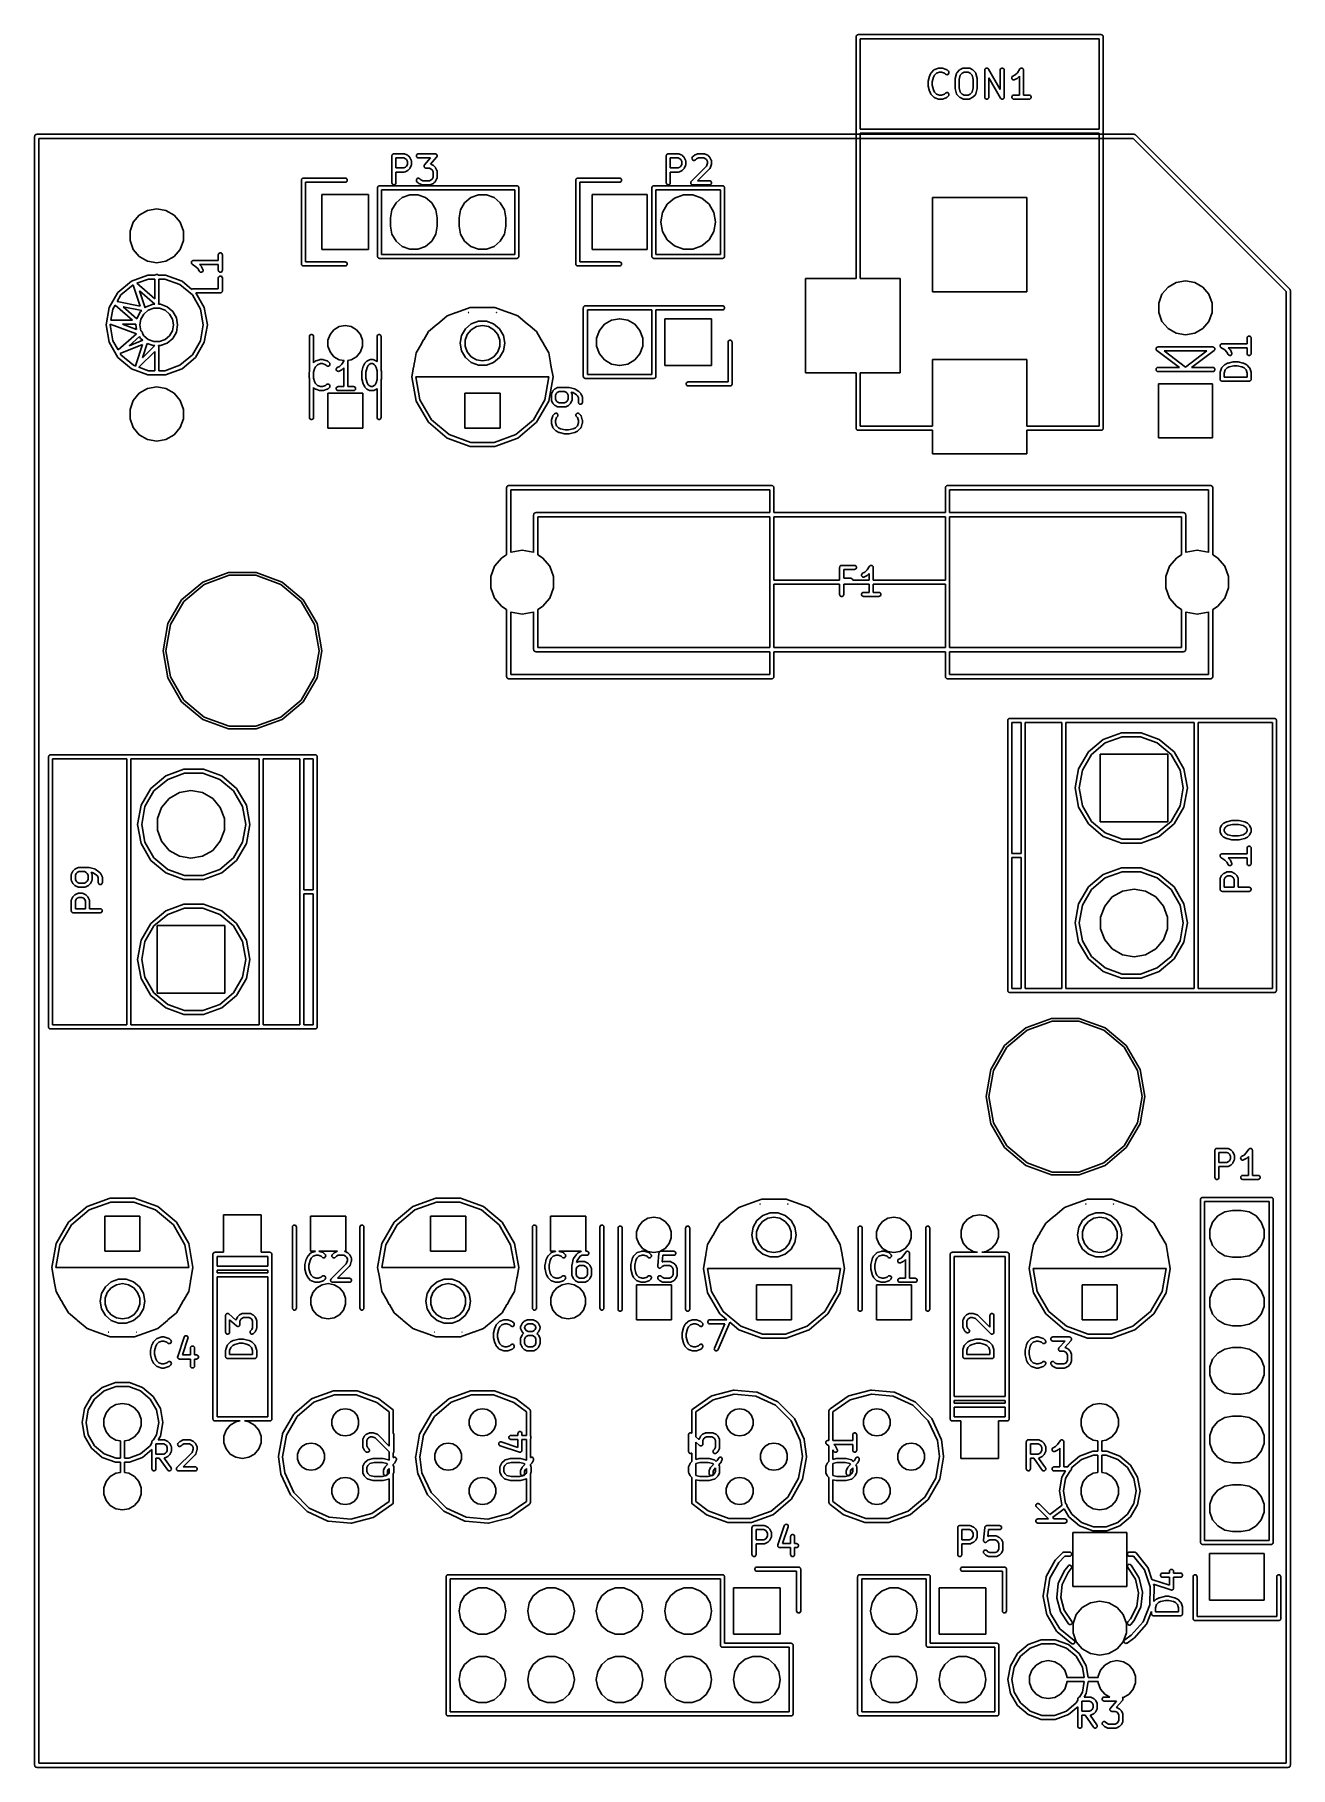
# Model space of a CAD drawing. Extents: x 14.5 to 61, y -72.5 to -8.3.
import ezdxf

# ---------------------------------------------------------------- set-up
doc = ezdxf.new("R2010")
doc.units = 0
doc.header["$MEASUREMENT"] = 0
doc.layers.add('BLACK', color=7, linetype='CONTINUOUS')

msp = doc.modelspace()

# ---------------------------------------------------------------- linework, layer by layer
at = {"layer": 'Black'}
for p, q in [((44.9619, -8.343), (44.9642, -8.3369)), ((44.9642, -8.3369), (44.9684, -8.3318)), ((44.9684, -8.3318), (44.9717, -8.3262)), ((44.9717, -8.3262), (44.9767, -8.3219)), ((44.9767, -8.3219), (44.9809, -8.3169)), ((44.9809, -8.3169), (44.9866, -8.3137)), ((44.9866, -8.3137), (44.9916, -8.3094)), ((44.9916, -8.3094), (44.9978, -8.3072)), ((44.9978, -8.3072), (45.0035, -8.3039)), ((45.0035, -8.3039), (45.0099, -8.3028)), ((45.0099, -8.3028), (45.0161, -8.3005)), ((45.0161, -8.3005), (45.0227, -8.3005)), ((45.0227, -8.3005), (45.0291, -8.2994)), ((45.0291, -8.2994), (54.0309, -8.2994)), ((54.0309, -8.2994), (54.0373, -8.3005)), ((54.0373, -8.3005), (54.0439, -8.3005)), ((54.0439, -8.3005), (54.0501, -8.3028)), ((54.0501, -8.3028), (54.0565, -8.3039)), ((54.0565, -8.3039), (54.0622, -8.3072)), ((54.0622, -8.3072), (54.0684, -8.3094)), ((54.0684, -8.3094), (54.0734, -8.3137)), ((54.0734, -8.3137), (54.0791, -8.3169)), ((54.0791, -8.3169), (54.0833, -8.3219)), ((54.0833, -8.3219), (54.0883, -8.3262)), ((54.0883, -8.3262), (54.0916, -8.3318)), ((54.0916, -8.3318), (54.0958, -8.3369)), ((54.0958, -8.3369), (54.0981, -8.343)), ((44.9541, -8.3744), (44.9553, -8.3679)), ((44.9541, -17.3253), (44.9541, -8.3744)), ((44.9553, -8.3614), (44.9575, -8.3552)), ((44.9553, -8.3679), (44.9553, -8.3614)), ((44.9575, -8.3552), (44.9586, -8.3487)), ((44.9586, -8.3487), (44.9619, -8.343)), ((45.1041, -8.4494), (45.1041, -11.7995)), ((53.9559, -8.4494), (45.1041, -8.4494)), ((53.9559, -11.7995), (53.9559, -8.4494)), ((54.0981, -8.343), (54.1014, -8.3487)), ((54.1014, -8.3487), (54.1025, -8.3552)), ((54.1025, -8.3552), (54.1047, -8.3614)), ((54.1047, -8.3614), (54.1047, -8.3679)), ((54.1047, -8.3679), (54.1059, -8.3744)), ((54.1059, -8.3744), (54.1059, -22.8752)), ((47.7389, -9.7022), (47.8341, -9.607)), ((47.8341, -9.607), (47.8377, -9.6045)), ((47.8377, -9.6045), (47.8405, -9.6013)), ((47.8405, -9.6013), (47.8482, -9.5971)), ((47.8482, -9.5971), (47.8554, -9.592)), ((47.8554, -9.592), (47.8596, -9.5909)), ((47.8596, -9.5909), (47.8634, -9.5889)), ((47.8634, -9.5889), (48.0063, -9.5412)), ((48.0063, -9.5412), (48.0182, -9.5395)), ((48.0182, -9.5395), (48.03, -9.5374)), ((48.03, -9.5374), (48.1252, -9.5374)), ((48.1252, -9.5374), (48.1371, -9.5395)), ((48.1371, -9.5395), (48.149, -9.5412)), ((48.149, -9.5412), (48.2918, -9.5889)), ((48.2918, -9.5889), (48.2956, -9.5909)), ((48.2956, -9.5909), (48.2998, -9.592)), ((48.2998, -9.592), (48.307, -9.5971)), ((48.307, -9.5971), (48.3147, -9.6013)), ((48.3147, -9.6013), (48.3176, -9.6045)), ((48.3176, -9.6045), (48.3211, -9.607)), ((48.3211, -9.607), (48.3687, -9.6546)), ((48.6913, -9.7022), (48.7865, -9.607)), ((48.7865, -9.607), (48.7963, -9.6001)), ((48.7963, -9.6001), (48.806, -9.5929)), ((48.806, -9.5929), (48.9012, -9.5453)), ((48.9012, -9.5453), (48.9054, -9.5441)), ((48.9054, -9.5441), (48.9091, -9.5419)), ((48.9091, -9.5419), (48.9178, -9.5404)), ((48.9178, -9.5404), (48.9262, -9.5379)), ((48.9262, -9.5379), (48.9305, -9.5381)), ((48.9305, -9.5381), (48.9348, -9.5374)), ((48.9348, -9.5374), (49.1252, -9.5374)), ((49.1252, -9.5374), (49.1295, -9.5381)), ((49.1295, -9.5381), (49.1338, -9.5379)), ((49.1338, -9.5379), (49.1422, -9.5404)), ((49.1422, -9.5404), (49.1509, -9.5419)), ((49.1509, -9.5419), (49.1546, -9.5441)), ((49.1546, -9.5441), (49.1588, -9.5453)), ((49.1588, -9.5453), (49.254, -9.5929)), ((49.254, -9.5929), (49.2637, -9.6001)), ((49.2637, -9.6001), (49.2735, -9.607)), ((49.2735, -9.607), (49.3687, -9.7022)), ((49.7169, -9.6124), (49.7181, -9.6058)), ((49.7169, -10.6124), (49.7169, -9.6124)), ((49.7181, -9.599), (49.7203, -9.593)), ((49.7181, -9.6058), (49.7181, -9.599)), ((49.7203, -9.593), (49.7214, -9.5867)), ((49.7214, -9.5867), (49.7248, -9.5809)), ((49.7248, -9.5809), (49.7271, -9.5746)), ((49.7271, -9.5746), (49.7313, -9.5697)), ((49.7313, -9.5697), (49.7345, -9.5642)), ((49.7345, -9.5642), (49.7396, -9.5599)), ((49.7396, -9.5599), (49.744, -9.5547)), ((49.744, -9.5547), (49.7495, -9.5515)), ((49.7495, -9.5515), (49.7544, -9.5474)), ((49.7544, -9.5474), (49.7607, -9.5451)), ((49.7607, -9.5451), (49.7666, -9.5418)), ((49.7666, -9.5418), (49.7729, -9.5407)), ((49.7729, -9.5407), (49.7789, -9.5385)), ((49.7789, -9.5385), (49.7856, -9.5385)), ((49.7856, -9.5385), (49.7922, -9.5374)), ((49.7922, -9.5374), (49.7985, -9.5385)), ((49.7985, -9.5385), (49.8049, -9.5385)), ((49.8049, -9.5385), (49.8113, -9.5408)), ((49.8113, -9.5408), (49.8179, -9.542)), ((49.8179, -9.542), (49.8234, -9.5452)), ((49.8234, -9.5452), (49.8294, -9.5474)), ((49.8294, -9.5474), (49.8346, -9.5518)), ((49.8346, -9.5518), (49.8404, -9.5551)), ((49.8404, -9.5551), (49.8445, -9.5601)), ((49.8445, -9.5601), (49.8494, -9.5642)), ((49.8494, -9.5642), (49.8527, -9.57)), ((49.8527, -9.57), (49.857, -9.5752)), ((49.857, -9.5752), (50.2883, -10.33)), ((50.2883, -9.6124), (50.2929, -9.5867)), ((50.2883, -10.33), (50.2883, -9.6124)), ((50.2929, -9.5867), (50.3059, -9.5642)), ((50.3059, -9.5642), (50.3258, -9.5474)), ((50.3258, -9.5474), (50.3503, -9.5385)), ((50.3503, -9.5385), (50.3764, -9.5385)), ((50.3764, -9.5385), (50.4008, -9.5474)), ((50.4008, -9.5474), (50.4208, -9.5642)), ((50.4208, -9.5642), (50.4338, -9.5867)), ((50.4338, -9.5867), (50.4383, -9.6124)), ((50.4383, -9.6124), (50.4383, -10.6124)), ((50.9241, -9.7075), (51.0152, -9.5708)), ((51.0152, -9.5708), (51.0181, -9.5678)), ((51.0181, -9.5678), (51.0202, -9.5642)), ((51.0202, -9.5642), (51.027, -9.5584)), ((51.027, -9.5584), (51.0332, -9.5519)), ((51.0332, -9.5519), (51.0369, -9.5501)), ((51.0369, -9.5501), (51.0401, -9.5474)), ((51.0401, -9.5474), (51.0485, -9.5444)), ((51.0485, -9.5444), (51.0566, -9.5404)), ((51.0566, -9.5404), (51.0607, -9.5399)), ((51.0607, -9.5399), (51.0646, -9.5385)), ((51.0646, -9.5385), (51.0735, -9.5385)), ((51.0735, -9.5385), (51.0824, -9.5375)), ((51.0824, -9.5375), (51.0865, -9.5385)), ((51.0865, -9.5385), (51.0906, -9.5385)), ((51.0906, -9.5385), (51.0991, -9.5416)), ((51.0991, -9.5416), (51.1078, -9.5437)), ((51.1078, -9.5437), (51.1112, -9.546)), ((51.1112, -9.546), (51.1151, -9.5474)), ((51.1151, -9.5474), (51.122, -9.5532)), ((51.122, -9.5532), (51.1294, -9.5581)), ((51.1294, -9.5581), (51.1319, -9.5615)), ((51.1319, -9.5615), (51.1351, -9.5642)), ((51.1351, -9.5642), (51.1395, -9.5719)), ((51.1395, -9.5719), (51.1448, -9.5791)), ((51.1448, -9.5791), (51.146, -9.5831)), ((51.146, -9.5831), (51.1481, -9.5867)), ((51.1481, -9.5867), (51.1497, -9.5955)), ((51.1497, -9.5955), (51.1522, -9.6041)), ((51.1522, -9.6041), (51.1519, -9.6083)), ((51.1519, -9.6083), (51.1526, -9.6124)), ((51.1526, -9.6124), (51.1526, -10.5374)), ((47.6217, -10.041), (47.6233, -10.0319)), ((47.6217, -10.1838), (47.6217, -10.041)), ((47.6233, -10.1928), (47.6217, -10.1838)), ((47.6233, -10.0319), (47.6239, -10.0228)), ((47.6239, -10.202), (47.6233, -10.1928)), ((47.6239, -10.0228), (47.6715, -9.8323)), ((47.6715, -10.3925), (47.6239, -10.202)), ((47.6715, -9.8323), (47.6749, -9.8248)), ((47.6749, -9.8248), (47.6772, -9.8169)), ((47.6772, -9.8169), (47.7248, -9.7217)), ((47.7248, -9.7217), (47.732, -9.712)), ((47.732, -9.712), (47.7389, -9.7022)), ((47.8151, -9.8766), (47.7717, -10.0502)), ((47.7717, -10.0502), (47.7717, -10.1746)), ((47.7717, -10.1746), (47.8151, -10.3481)), ((47.8535, -9.7997), (47.8151, -9.8766)), ((47.9277, -9.7256), (47.8535, -9.7997)), ((48.0422, -9.6874), (47.9277, -9.7256)), ((48.1131, -9.6874), (48.0422, -9.6874)), ((48.2276, -9.7256), (48.1131, -9.6874)), ((48.2627, -9.7607), (48.2276, -9.7256)), ((48.284, -9.7756), (48.2627, -9.7607)), ((48.3092, -9.7823), (48.284, -9.7756)), ((48.3351, -9.7801), (48.3092, -9.7823)), ((48.3587, -9.7691), (48.3351, -9.7801)), ((48.3772, -9.7506), (48.3587, -9.7691)), ((48.3687, -9.6546), (48.3837, -9.6759)), ((48.3882, -9.727), (48.3772, -9.7506)), ((48.3837, -9.6759), (48.3904, -9.7011)), ((48.3904, -9.7011), (48.3882, -9.727)), ((48.6217, -9.9457), (48.6233, -9.9367)), ((48.6217, -10.279), (48.6217, -9.9457)), ((48.6233, -9.9367), (48.6239, -9.9275)), ((48.6239, -9.9275), (48.6715, -9.737)), ((48.6715, -9.737), (48.6745, -9.7305)), ((48.6745, -9.7305), (48.6763, -9.7235)), ((48.6763, -9.7235), (48.6797, -9.7187)), ((48.6797, -9.7187), (48.6821, -9.7133)), ((48.6821, -9.7133), (48.6871, -9.7081)), ((48.6871, -9.7081), (48.6913, -9.7022)), ((48.812, -9.7936), (48.7717, -9.955)), ((48.7717, -9.955), (48.7717, -10.2698)), ((48.884, -9.7216), (48.812, -9.7936)), ((48.9525, -9.6874), (48.884, -9.7216)), ((49.1075, -9.6874), (48.9525, -9.6874)), ((49.176, -9.7216), (49.1075, -9.6874)), ((49.248, -9.7936), (49.176, -9.7216)), ((49.2883, -9.955), (49.248, -9.7936)), ((49.2883, -10.2698), (49.2883, -9.955)), ((49.3687, -9.7022), (49.3729, -9.7081)), ((49.3729, -9.7081), (49.3779, -9.7133)), ((49.3779, -9.7133), (49.3803, -9.7187)), ((49.3803, -9.7187), (49.3837, -9.7235)), ((49.3837, -9.7235), (49.3855, -9.7305)), ((49.3855, -9.7305), (49.3885, -9.737)), ((49.3885, -9.737), (49.4361, -9.9275)), ((49.4361, -9.9275), (49.4367, -9.9367)), ((49.4367, -9.9367), (49.4383, -9.9457)), ((49.4383, -9.9457), (49.4383, -10.279)), ((50.2982, -10.6496), (49.8669, -9.8948)), ((49.8669, -9.8948), (49.8669, -10.6124)), ((50.717, -9.8936), (50.7231, -9.8683)), ((50.72, -9.9195), (50.717, -9.8936)), ((50.7317, -9.9428), (50.72, -9.9195)), ((50.7231, -9.8683), (50.7374, -9.8465)), ((50.7506, -9.9607), (50.7317, -9.9428)), ((50.7374, -9.8465), (50.7584, -9.831)), ((50.7745, -9.971), (50.7506, -9.9607)), ((50.7584, -9.831), (50.8427, -9.7888)), ((50.8005, -9.9726), (50.7745, -9.971)), ((50.8254, -9.9652), (50.8005, -9.9726)), ((50.9207, -9.9176), (50.8254, -9.9652)), ((50.8427, -9.7888), (50.9241, -9.7075)), ((50.9303, -9.9104), (50.9207, -9.9176)), ((50.9402, -9.9035), (50.9303, -9.9104)), ((51.0026, -9.8411), (50.9402, -9.9035)), ((51.0026, -10.5374), (51.0026, -9.8411)), ((47.6749, -10.4), (47.6715, -10.3925)), ((47.6772, -10.4078), (47.6749, -10.4)), ((47.7248, -10.5031), (47.6772, -10.4078)), ((47.732, -10.5127), (47.7248, -10.5031)), ((47.7389, -10.5226), (47.732, -10.5127)), ((47.8341, -10.6178), (47.7389, -10.5226)), ((47.8151, -10.3481), (47.8535, -10.4251)), ((47.8377, -10.6203), (47.8341, -10.6178)), ((47.8405, -10.6235), (47.8377, -10.6203)), ((47.8482, -10.6277), (47.8405, -10.6235)), ((47.8554, -10.6327), (47.8482, -10.6277)), ((47.8535, -10.4251), (47.9277, -10.4992)), ((47.8596, -10.6339), (47.8554, -10.6327)), ((47.8634, -10.6359), (47.8596, -10.6339)), ((48.0063, -10.6835), (47.8634, -10.6359)), ((47.9277, -10.4992), (48.0422, -10.5374)), ((48.0182, -10.6853), (48.0063, -10.6835)), ((48.03, -10.6874), (48.0182, -10.6853)), ((48.1252, -10.6874), (48.03, -10.6874)), ((48.0422, -10.5374), (48.1131, -10.5374)), ((48.1131, -10.5374), (48.2276, -10.4992)), ((48.1371, -10.6853), (48.1252, -10.6874)), ((48.149, -10.6835), (48.1371, -10.6853)), ((48.2918, -10.6359), (48.149, -10.6835)), ((48.2276, -10.4992), (48.2627, -10.4641)), ((48.2627, -10.4641), (48.284, -10.4492)), ((48.284, -10.4492), (48.3092, -10.4424)), ((48.2956, -10.6339), (48.2918, -10.6359)), ((48.2998, -10.6327), (48.2956, -10.6339)), ((48.307, -10.6277), (48.2998, -10.6327)), ((48.3147, -10.6235), (48.307, -10.6277)), ((48.3092, -10.4424), (48.3351, -10.4447)), ((48.3176, -10.6203), (48.3147, -10.6235)), ((48.3211, -10.6178), (48.3176, -10.6203)), ((48.3687, -10.5702), (48.3211, -10.6178)), ((48.3351, -10.4447), (48.3587, -10.4557)), ((48.3587, -10.4557), (48.3772, -10.4741)), ((48.3837, -10.5488), (48.3687, -10.5702)), ((48.3772, -10.4741), (48.3882, -10.4977)), ((48.3904, -10.5237), (48.3837, -10.5488)), ((48.3882, -10.4977), (48.3904, -10.5237)), ((48.6233, -10.2881), (48.6217, -10.279)), ((48.6239, -10.2972), (48.6233, -10.2881)), ((48.6715, -10.4877), (48.6239, -10.2972)), ((48.6745, -10.4943), (48.6715, -10.4877)), ((48.6763, -10.5012), (48.6745, -10.4943)), ((48.6797, -10.5061), (48.6763, -10.5012)), ((48.6821, -10.5115), (48.6797, -10.5061)), ((48.6871, -10.5167), (48.6821, -10.5115)), ((48.6913, -10.5226), (48.6871, -10.5167)), ((48.7865, -10.6178), (48.6913, -10.5226)), ((48.7717, -10.2698), (48.812, -10.4312)), ((48.7963, -10.6247), (48.7865, -10.6178)), ((48.806, -10.6318), (48.7963, -10.6247)), ((48.9012, -10.6795), (48.806, -10.6318)), ((48.812, -10.4312), (48.884, -10.5031)), ((48.884, -10.5031), (48.9525, -10.5374)), ((48.9054, -10.6807), (48.9012, -10.6795)), ((48.9091, -10.6829), (48.9054, -10.6807)), ((48.9178, -10.6844), (48.9091, -10.6829)), ((48.9262, -10.6869), (48.9178, -10.6844)), ((48.9305, -10.6866), (48.9262, -10.6869)), ((48.9348, -10.6874), (48.9305, -10.6866)), ((49.1252, -10.6874), (48.9348, -10.6874)), ((48.9525, -10.5374), (49.1075, -10.5374)), ((49.1075, -10.5374), (49.176, -10.5031)), ((49.1295, -10.6866), (49.1252, -10.6874)), ((49.1338, -10.6869), (49.1295, -10.6866)), ((49.1422, -10.6844), (49.1338, -10.6869)), ((49.1509, -10.6829), (49.1422, -10.6844)), ((49.1546, -10.6807), (49.1509, -10.6829)), ((49.1588, -10.6795), (49.1546, -10.6807)), ((49.254, -10.6318), (49.1588, -10.6795)), ((49.176, -10.5031), (49.248, -10.4312)), ((49.248, -10.4312), (49.2883, -10.2698)), ((49.2637, -10.6247), (49.254, -10.6318)), ((49.2735, -10.6178), (49.2637, -10.6247)), ((49.3687, -10.5226), (49.2735, -10.6178)), ((49.3729, -10.5167), (49.3687, -10.5226)), ((49.3779, -10.5115), (49.3729, -10.5167)), ((49.3803, -10.5061), (49.3779, -10.5115)), ((49.3837, -10.5012), (49.3803, -10.5061)), ((49.3855, -10.4943), (49.3837, -10.5012)), ((49.3885, -10.4877), (49.3855, -10.4943)), ((49.4361, -10.2972), (49.3885, -10.4877)), ((49.4367, -10.2881), (49.4361, -10.2972)), ((49.4383, -10.279), (49.4367, -10.2881)), ((49.7214, -10.638), (49.7169, -10.6124)), ((49.7345, -10.6606), (49.7214, -10.638)), ((49.7544, -10.6773), (49.7345, -10.6606)), ((49.7789, -10.6862), (49.7544, -10.6773)), ((49.8049, -10.6862), (49.7789, -10.6862)), ((49.8294, -10.6773), (49.8049, -10.6862)), ((49.8494, -10.6606), (49.8294, -10.6773)), ((49.8624, -10.638), (49.8494, -10.6606)), ((49.8669, -10.6124), (49.8624, -10.638)), ((50.3025, -10.6548), (50.2982, -10.6496)), ((50.3059, -10.6606), (50.3025, -10.6548)), ((50.3108, -10.6647), (50.3059, -10.6606)), ((50.3149, -10.6696), (50.3108, -10.6647)), ((50.3207, -10.673), (50.3149, -10.6696)), ((50.3258, -10.6773), (50.3207, -10.673)), ((50.3318, -10.6795), (50.3258, -10.6773)), ((50.3374, -10.6827), (50.3318, -10.6795)), ((50.344, -10.6839), (50.3374, -10.6827)), ((50.3503, -10.6862), (50.344, -10.6839)), ((50.3567, -10.6862), (50.3503, -10.6862)), ((50.363, -10.6874), (50.3567, -10.6862)), ((50.3696, -10.6862), (50.363, -10.6874)), ((50.3764, -10.6862), (50.3696, -10.6862)), ((50.3824, -10.6841), (50.3764, -10.6862)), ((50.3887, -10.683), (50.3824, -10.6841)), ((50.3945, -10.6796), (50.3887, -10.683)), ((50.4008, -10.6773), (50.3945, -10.6796)), ((50.4057, -10.6732), (50.4008, -10.6773)), ((50.4113, -10.67), (50.4057, -10.6732)), ((50.4156, -10.6649), (50.4113, -10.67)), ((50.4208, -10.6606), (50.4156, -10.6649)), ((50.424, -10.6551), (50.4208, -10.6606)), ((50.4281, -10.6502), (50.424, -10.6551)), ((50.4304, -10.6439), (50.4281, -10.6502)), ((50.4338, -10.638), (50.4304, -10.6439)), ((50.4349, -10.6317), (50.4338, -10.638)), ((50.4371, -10.6257), (50.4349, -10.6317)), ((50.4372, -10.619), (50.4371, -10.6257)), ((50.4383, -10.6124), (50.4372, -10.619)), ((50.718, -10.5994), (50.727, -10.5749)), ((50.718, -10.6254), (50.718, -10.5994)), ((50.727, -10.6499), (50.718, -10.6254)), ((50.727, -10.5749), (50.7437, -10.5549)), ((50.7437, -10.6698), (50.727, -10.6499)), ((50.7437, -10.5549), (50.7663, -10.5419)), ((50.7663, -10.6829), (50.7437, -10.6698)), ((50.7663, -10.5419), (50.7919, -10.5374)), ((50.7919, -10.6874), (50.7663, -10.6829)), ((50.7919, -10.5374), (51.0026, -10.5374)), ((51.3633, -10.6874), (50.7919, -10.6874)), ((51.1526, -10.5374), (51.3633, -10.5374)), ((51.3633, -10.5374), (51.389, -10.5419)), ((51.389, -10.6829), (51.3633, -10.6874)), ((51.389, -10.5419), (51.4115, -10.5549)), ((51.4115, -10.6698), (51.389, -10.6829)), ((51.4115, -10.5549), (51.4283, -10.5749)), ((51.4283, -10.6499), (51.4115, -10.6698)), ((51.4283, -10.5749), (51.4372, -10.5994)), ((51.4372, -10.6254), (51.4283, -10.6499)), ((51.4372, -10.5994), (51.4372, -10.6254)), ((14.53, -12.065), (14.5311, -12.0585)), ((14.53, -72.39), (14.53, -12.065)), ((14.5311, -12.052), (14.5334, -12.0458)), ((14.5311, -12.0585), (14.5311, -12.052)), ((14.5334, -12.0458), (14.5345, -12.0393)), ((14.5345, -12.0393), (14.5378, -12.0337)), ((14.5378, -12.0337), (14.54, -12.0275)), ((14.54, -12.0275), (14.5443, -12.0225)), ((14.5443, -12.0225), (14.5475, -12.0168)), ((14.5475, -12.0168), (14.5526, -12.0126)), ((14.5526, -12.0126), (14.5568, -12.0075)), ((14.5568, -12.0075), (14.5625, -12.0043)), ((14.5625, -12.0043), (14.5675, -12)), ((14.5675, -12), (14.5737, -11.9978)), ((14.5737, -11.9978), (14.5793, -11.9945)), ((14.5793, -11.9945), (14.5858, -11.9934)), ((14.5858, -11.9934), (14.592, -11.9911)), ((14.592, -11.9911), (14.5985, -11.9911)), ((14.5985, -11.9911), (14.605, -11.99)), ((14.605, -11.99), (55.245, -11.99)), ((14.68, -12.14), (14.68, -72.315)), ((55.2139, -12.14), (14.68, -12.14)), ((45.1041, -11.7995), (53.9559, -11.7995)), ((45.1041, -11.9495), (45.1041, -17.3253)), ((53.9559, -11.9495), (45.1041, -11.9495)), ((53.9559, -22.8002), (53.9559, -11.9495)), ((60.885, -17.8111), (55.2139, -12.14)), ((55.245, -11.99), (55.2483, -11.9906)), ((55.2483, -11.9906), (55.2515, -11.9903)), ((55.2515, -11.9903), (55.261, -11.9928)), ((55.261, -11.9928), (55.2707, -11.9945)), ((55.2707, -11.9945), (55.2735, -11.9962)), ((55.2735, -11.9962), (55.2767, -11.997)), ((55.2767, -11.997), (55.2847, -12.0026)), ((55.2847, -12.0026), (55.2932, -12.0075)), ((55.2932, -12.0075), (55.2953, -12.0101)), ((55.2953, -12.0101), (55.298, -12.012)), ((55.298, -12.012), (61.013, -17.727)), ((27.7619, -12.7874), (27.763, -12.7809)), ((27.7619, -13.7874), (27.7619, -12.7874)), ((27.763, -12.7744), (27.7653, -12.7682)), ((27.763, -12.7809), (27.763, -12.7744)), ((27.7653, -12.7682), (27.7664, -12.7617)), ((27.7664, -12.7617), (27.7697, -12.756)), ((27.7697, -12.756), (27.772, -12.7499)), ((27.772, -12.7499), (27.7762, -12.7449)), ((27.7762, -12.7449), (27.7795, -12.7392)), ((27.7795, -12.7392), (27.7845, -12.735)), ((27.7845, -12.735), (27.7887, -12.7299)), ((27.7887, -12.7299), (27.7944, -12.7266)), ((27.7944, -12.7266), (27.7994, -12.7224)), ((27.7994, -12.7224), (27.8056, -12.7202)), ((27.8056, -12.7202), (27.8113, -12.7169)), ((27.8113, -12.7169), (27.8177, -12.7158)), ((27.8177, -12.7158), (27.8239, -12.7135)), ((27.8239, -12.7135), (27.8304, -12.7135)), ((27.8304, -12.7135), (27.8369, -12.7124)), ((27.8369, -12.7124), (28.2179, -12.7124)), ((28.2179, -12.7124), (28.2221, -12.7131)), ((28.2221, -12.7131), (28.2264, -12.7129)), ((28.2264, -12.7129), (28.2349, -12.7154)), ((28.2349, -12.7154), (28.2435, -12.7169)), ((28.2435, -12.7169), (28.2473, -12.7191)), ((28.2473, -12.7191), (28.2514, -12.7203)), ((28.2514, -12.7203), (28.3466, -12.7679)), ((28.3466, -12.7679), (28.3563, -12.7751)), ((28.3563, -12.7751), (28.3661, -12.782)), ((28.3661, -12.782), (28.4137, -12.8296)), ((28.4137, -12.8296), (28.4206, -12.8394)), ((28.6678, -12.7744), (28.6767, -12.7499)), ((28.6678, -12.8004), (28.6678, -12.7744)), ((28.6767, -12.8249), (28.6678, -12.8004)), ((28.6767, -12.7499), (28.6935, -12.7299)), ((28.6935, -12.8448), (28.6767, -12.8249)), ((28.6935, -12.7299), (28.716, -12.7169)), ((28.716, -12.7169), (28.7417, -12.7124)), ((28.7417, -12.7124), (29.3607, -12.7124)), ((29.3607, -12.7124), (29.3679, -12.7137)), ((29.3679, -12.7137), (29.3753, -12.7138)), ((29.3753, -12.7138), (29.3807, -12.7159)), ((29.3807, -12.7159), (29.3864, -12.7169)), ((29.3864, -12.7169), (29.3927, -12.7206)), ((29.3927, -12.7206), (29.3996, -12.7232)), ((29.3996, -12.7232), (29.4039, -12.727)), ((29.4039, -12.727), (29.4089, -12.7299)), ((29.4089, -12.7299), (29.4136, -12.7355)), ((29.4136, -12.7355), (29.4192, -12.7404)), ((29.421, -12.8305), (29.4172, -12.8368)), ((29.4192, -12.7404), (29.4219, -12.7454)), ((29.4257, -12.8249), (29.421, -12.8305)), ((29.4219, -12.7454), (29.4257, -12.7499)), ((29.4257, -12.7499), (29.4282, -12.7568)), ((29.4276, -12.8194), (29.4257, -12.8249)), ((29.4306, -12.8145), (29.4276, -12.8194)), ((29.4282, -12.7568), (29.4317, -12.7632)), ((29.4321, -12.8073), (29.4306, -12.8145)), ((29.4317, -12.7632), (29.4326, -12.7689)), ((29.4346, -12.8004), (29.4321, -12.8073)), ((29.4326, -12.7689), (29.4346, -12.7744)), ((29.4346, -12.7744), (29.4346, -12.7817)), ((29.4346, -12.7817), (29.4357, -12.7889)), ((29.4357, -12.7889), (29.4346, -12.7946)), ((29.4346, -12.7946), (29.4346, -12.8004)), ((37.9219, -12.7874), (37.923, -12.7809)), ((37.9219, -13.7874), (37.9219, -12.7874)), ((37.923, -12.7744), (37.9253, -12.7682)), ((37.923, -12.7809), (37.923, -12.7744)), ((37.9253, -12.7682), (37.9264, -12.7617)), ((37.9264, -12.7617), (37.9297, -12.756)), ((37.9297, -12.756), (37.932, -12.7499)), ((37.932, -12.7499), (37.9362, -12.7449)), ((37.9362, -12.7449), (37.9395, -12.7392)), ((37.9395, -12.7392), (37.9445, -12.735)), ((37.9445, -12.735), (37.9487, -12.7299)), ((37.9487, -12.7299), (37.9544, -12.7266)), ((37.9544, -12.7266), (37.9594, -12.7224)), ((37.9594, -12.7224), (37.9656, -12.7202)), ((37.9656, -12.7202), (37.9713, -12.7169)), ((37.9713, -12.7169), (37.9777, -12.7158)), ((37.9777, -12.7158), (37.9839, -12.7135)), ((37.9839, -12.7135), (37.9904, -12.7135)), ((37.9904, -12.7135), (37.9969, -12.7124)), ((37.9969, -12.7124), (38.3779, -12.7124)), ((38.3779, -12.7124), (38.3821, -12.7131)), ((38.3821, -12.7131), (38.3864, -12.7129)), ((38.3864, -12.7129), (38.3949, -12.7154)), ((38.3949, -12.7154), (38.4035, -12.7169)), ((38.4035, -12.7169), (38.4073, -12.7191)), ((38.4073, -12.7191), (38.4114, -12.7203)), ((38.4114, -12.7203), (38.5066, -12.7679)), ((38.5066, -12.7679), (38.5163, -12.7751)), ((38.5163, -12.7751), (38.5261, -12.782)), ((38.5261, -12.782), (38.5737, -12.8296)), ((38.5737, -12.8296), (38.5806, -12.8394)), ((38.8813, -12.8509), (38.8963, -12.8296)), ((38.8963, -12.8296), (38.9439, -12.782)), ((38.9439, -12.782), (38.9537, -12.7751)), ((38.9537, -12.7751), (38.9634, -12.7679)), ((38.9634, -12.7679), (39.0586, -12.7203)), ((39.0586, -12.7203), (39.0627, -12.7191)), ((39.0627, -12.7191), (39.0665, -12.7169)), ((39.0665, -12.7169), (39.0751, -12.7154)), ((39.0751, -12.7154), (39.0836, -12.7129)), ((39.0836, -12.7129), (39.0879, -12.7131)), ((39.0879, -12.7131), (39.0921, -12.7124)), ((39.0921, -12.7124), (39.3302, -12.7124)), ((39.3302, -12.7124), (39.3345, -12.7131)), ((39.3345, -12.7131), (39.3388, -12.7129)), ((39.3388, -12.7129), (39.3472, -12.7154)), ((39.3472, -12.7154), (39.3559, -12.7169)), ((39.3559, -12.7169), (39.3596, -12.7191)), ((39.3596, -12.7191), (39.3638, -12.7203)), ((39.3638, -12.7203), (39.459, -12.7679)), ((39.459, -12.7679), (39.4687, -12.7751)), ((39.4687, -12.7751), (39.4785, -12.782)), ((39.4785, -12.782), (39.5261, -12.8296)), ((39.5261, -12.8296), (39.533, -12.8394)), ((27.9119, -12.8624), (27.9119, -13.2362)), ((28.2002, -12.8624), (27.9119, -12.8624)), ((27.9119, -13.2362), (28.2002, -13.2362)), ((28.2179, -13.3862), (27.9119, -13.3862)), ((27.9119, -13.3862), (27.9119, -13.7874)), ((28.2687, -12.8966), (28.2002, -12.8624)), ((28.2002, -13.2362), (28.2687, -13.2019)), ((28.2221, -13.3854), (28.2179, -13.3862)), ((28.2264, -13.3857), (28.2221, -13.3854)), ((28.2349, -13.3832), (28.2264, -13.3857)), ((28.2435, -13.3817), (28.2349, -13.3832)), ((28.2473, -13.3795), (28.2435, -13.3817)), ((28.2514, -13.3783), (28.2473, -13.3795)), ((28.3466, -13.3307), (28.2514, -13.3783)), ((28.2991, -12.927), (28.2687, -12.8966)), ((28.2687, -13.2019), (28.2991, -13.1715)), ((28.3333, -12.9956), (28.2991, -12.927)), ((28.2991, -13.1715), (28.3333, -13.103)), ((28.3333, -13.103), (28.3333, -12.9956)), ((28.3563, -13.3235), (28.3466, -13.3307)), ((28.3661, -13.3166), (28.3563, -13.3235)), ((28.4137, -13.269), (28.3661, -13.3166)), ((28.4206, -13.2592), (28.4137, -13.269)), ((28.4206, -12.8394), (28.4278, -12.8491)), ((28.4278, -13.2495), (28.4206, -13.2592)), ((28.4278, -12.8491), (28.4754, -12.9443)), ((28.4754, -13.1543), (28.4278, -13.2495)), ((28.4754, -12.9443), (28.4766, -12.9485)), ((28.4766, -13.1501), (28.4754, -13.1543)), ((28.4766, -12.9485), (28.4788, -12.9522)), ((28.4788, -13.1464), (28.4766, -13.1501)), ((28.4788, -12.9522), (28.4803, -12.9609)), ((28.4803, -13.1377), (28.4788, -13.1464)), ((28.4803, -12.9609), (28.4828, -12.9693)), ((28.4828, -13.1293), (28.4803, -13.1377)), ((28.4828, -12.9693), (28.4826, -12.9736)), ((28.4826, -12.9736), (28.4833, -12.9779)), ((28.4833, -13.1207), (28.4826, -13.125)), ((28.4826, -13.125), (28.4828, -13.1293)), ((28.4833, -12.9779), (28.4833, -13.1207)), ((28.716, -12.8579), (28.6935, -12.8448)), ((28.7417, -12.8624), (28.716, -12.8579)), ((29.1954, -12.8624), (28.7417, -12.8624)), ((28.9524, -13.1668), (28.9535, -13.1611)), ((28.9535, -13.174), (28.9524, -13.1668)), ((28.9535, -13.1553), (28.956, -13.1484)), ((28.9535, -13.1611), (28.9535, -13.1553)), ((28.9535, -13.1814), (28.9535, -13.174)), ((28.9555, -13.1868), (28.9535, -13.1814)), ((28.9564, -13.1925), (28.9555, -13.1868)), ((28.956, -13.1484), (28.9574, -13.1412)), ((28.9599, -13.1989), (28.9564, -13.1925)), ((28.9574, -13.1412), (28.9604, -13.1363)), ((28.9624, -13.2058), (28.9599, -13.1989)), ((28.9604, -13.1363), (28.9624, -13.1308)), ((28.9624, -13.1308), (28.9671, -13.1252)), ((28.9661, -13.2103), (28.9624, -13.2058)), ((28.9689, -13.2153), (28.9661, -13.2103)), ((28.9671, -13.1252), (28.9709, -13.1189)), ((28.9745, -13.2202), (28.9689, -13.2153)), ((28.9709, -13.1189), (29.1954, -12.8624)), ((28.9792, -13.2258), (28.9745, -13.2202)), ((28.9842, -13.2287), (28.9792, -13.2258)), ((28.9885, -13.2325), (28.9842, -13.2287)), ((28.9954, -13.2351), (28.9885, -13.2325)), ((29.0017, -13.2388), (28.9954, -13.2351)), ((29.0074, -13.2398), (29.0017, -13.2388)), ((29.0128, -13.2419), (29.0074, -13.2398)), ((29.0202, -13.2421), (29.0128, -13.2419)), ((29.0274, -13.2433), (29.0202, -13.2421)), ((29.1525, -13.2433), (29.0274, -13.2433)), ((29.221, -13.2776), (29.1525, -13.2433)), ((29.4172, -12.8368), (29.1897, -13.0968)), ((29.1897, -13.0968), (29.1959, -13.0979)), ((29.1959, -13.0979), (29.1996, -13.1)), ((29.1996, -13.1), (29.2038, -13.1013)), ((29.2038, -13.1013), (29.299, -13.1489)), ((29.2515, -13.308), (29.221, -13.2776)), ((29.2857, -13.3765), (29.2515, -13.308)), ((29.2857, -13.5792), (29.2857, -13.3765)), ((29.299, -13.1489), (29.3087, -13.156)), ((29.3087, -13.156), (29.3185, -13.1629)), ((29.3185, -13.1629), (29.3661, -13.2105)), ((29.3661, -13.2105), (29.373, -13.2204)), ((29.373, -13.2204), (29.3802, -13.23)), ((29.3802, -13.23), (29.4278, -13.3253)), ((29.4278, -13.3253), (29.429, -13.3294)), ((29.429, -13.3294), (29.4312, -13.3332)), ((29.4312, -13.3332), (29.4327, -13.3418)), ((29.4327, -13.3418), (29.4352, -13.3502)), ((29.4352, -13.3502), (29.435, -13.3546)), ((29.435, -13.3546), (29.4357, -13.3588)), ((29.4357, -13.3588), (29.4357, -13.5969)), ((38.0719, -12.8624), (38.0719, -13.2362)), ((38.3602, -12.8624), (38.0719, -12.8624)), ((38.0719, -13.2362), (38.3602, -13.2362)), ((38.3779, -13.3862), (38.0719, -13.3862)), ((38.0719, -13.3862), (38.0719, -13.7874)), ((38.4287, -12.8966), (38.3602, -12.8624)), ((38.3602, -13.2362), (38.4287, -13.2019)), ((38.3821, -13.3854), (38.3779, -13.3862)), ((38.3864, -13.3857), (38.3821, -13.3854)), ((38.3949, -13.3832), (38.3864, -13.3857)), ((38.4035, -13.3817), (38.3949, -13.3832)), ((38.4073, -13.3795), (38.4035, -13.3817)), ((38.4114, -13.3783), (38.4073, -13.3795)), ((38.5066, -13.3307), (38.4114, -13.3783)), ((38.4591, -12.927), (38.4287, -12.8966)), ((38.4287, -13.2019), (38.4591, -13.1715)), ((38.4933, -12.9956), (38.4591, -12.927)), ((38.4591, -13.1715), (38.4933, -13.103)), ((38.4933, -13.103), (38.4933, -12.9956)), ((38.5163, -13.3235), (38.5066, -13.3307)), ((38.5261, -13.3166), (38.5163, -13.3235)), ((38.5737, -13.269), (38.5261, -13.3166)), ((38.5806, -13.2592), (38.5737, -13.269)), ((38.5806, -12.8394), (38.5878, -12.8491)), ((38.5878, -13.2495), (38.5806, -13.2592)), ((38.5878, -12.8491), (38.6354, -12.9443)), ((38.6354, -13.1543), (38.5878, -13.2495)), ((38.6354, -12.9443), (38.6366, -12.9485)), ((38.6366, -13.1501), (38.6354, -13.1543)), ((38.6366, -12.9485), (38.6388, -12.9522)), ((38.6388, -13.1464), (38.6366, -13.1501)), ((38.6388, -12.9522), (38.6403, -12.9609)), ((38.6403, -13.1377), (38.6388, -13.1464)), ((38.6403, -12.9609), (38.6428, -12.9693)), ((38.6428, -13.1293), (38.6403, -13.1377)), ((38.6428, -12.9693), (38.6426, -12.9736)), ((38.6426, -12.9736), (38.6433, -12.9779)), ((38.6433, -13.1207), (38.6426, -13.125)), ((38.6426, -13.125), (38.6428, -13.1293)), ((38.6433, -12.9779), (38.6433, -13.1207)), ((38.8486, -13.7343), (39.4075, -13.1754)), ((38.8746, -12.8761), (38.8813, -12.8509)), ((38.8768, -12.902), (38.8746, -12.8761)), ((38.8878, -12.9256), (38.8768, -12.902)), ((38.9063, -12.9441), (38.8878, -12.9256)), ((38.9299, -12.9551), (38.9063, -12.9441)), ((38.9558, -12.9573), (38.9299, -12.9551)), ((38.981, -12.9506), (38.9558, -12.9573)), ((39.0023, -12.9357), (38.981, -12.9506)), ((39.0413, -12.8966), (39.0023, -12.9357)), ((39.1098, -12.8624), (39.0413, -12.8966)), ((39.5261, -13.269), (39.0827, -13.7124)), ((39.3125, -12.8624), (39.1098, -12.8624)), ((39.381, -12.8966), (39.3125, -12.8624)), ((39.4115, -12.927), (39.381, -12.8966)), ((39.4075, -13.1754), (39.4457, -13.0609)), ((39.4457, -12.9956), (39.4115, -12.927)), ((39.4457, -13.0609), (39.4457, -12.9956)), ((39.5286, -13.2654), (39.5261, -13.269)), ((39.5318, -13.2626), (39.5286, -13.2654)), ((39.536, -13.2549), (39.5318, -13.2626)), ((39.533, -12.8394), (39.5402, -12.8491)), ((39.5411, -13.2476), (39.536, -13.2549)), ((39.5402, -12.8491), (39.5878, -12.9443)), ((39.5422, -13.2435), (39.5411, -13.2476)), ((39.5442, -13.2397), (39.5422, -13.2435)), ((39.5919, -13.0968), (39.5442, -13.2397)), ((39.5878, -12.9443), (39.589, -12.9485)), ((39.589, -12.9485), (39.5912, -12.9522)), ((39.5912, -12.9522), (39.5927, -12.9609)), ((39.5936, -13.0849), (39.5919, -13.0968)), ((39.5927, -12.9609), (39.5952, -12.9693)), ((39.5957, -13.0731), (39.5936, -13.0849)), ((39.5952, -12.9693), (39.595, -12.9736)), ((39.595, -12.9736), (39.5957, -12.9779)), ((39.5957, -12.9779), (39.5957, -13.0731)), ((24.41, -13.69), (24.4111, -13.6835)), ((24.41, -16.79), (24.41, -13.69)), ((24.4111, -13.677), (24.4134, -13.6708)), ((24.4111, -13.6835), (24.4111, -13.677)), ((24.4134, -13.6708), (24.4145, -13.6643)), ((24.4145, -13.6643), (24.4178, -13.6587)), ((24.4178, -13.6587), (24.42, -13.6525)), ((24.42, -13.6525), (24.4243, -13.6475)), ((24.4243, -13.6475), (24.4275, -13.6418)), ((24.4275, -13.6418), (24.4326, -13.6376)), ((24.4326, -13.6376), (24.4368, -13.6325)), ((24.4368, -13.6325), (24.4425, -13.6293)), ((24.4425, -13.6293), (24.4475, -13.625)), ((24.4475, -13.625), (24.4537, -13.6228)), ((24.4537, -13.6228), (24.4593, -13.6195)), ((24.4593, -13.6195), (24.4658, -13.6184)), ((24.4658, -13.6184), (24.472, -13.6161)), ((24.472, -13.6161), (24.4785, -13.6161)), ((24.4785, -13.6161), (24.485, -13.615)), ((24.485, -13.615), (26.035, -13.615)), ((26.035, -13.765), (24.56, -13.765)), ((24.56, -13.765), (24.56, -16.715)), ((26.035, -13.615), (26.0607, -13.6195)), ((26.0607, -13.7605), (26.035, -13.765)), ((26.0607, -13.6195), (26.0832, -13.6325)), ((26.0832, -13.7475), (26.0607, -13.7605)), ((26.0832, -13.6325), (26.1, -13.6525)), ((26.1, -13.7275), (26.0832, -13.7475)), ((26.1, -13.6525), (26.1089, -13.677)), ((26.1089, -13.703), (26.1, -13.7275)), ((26.1089, -13.677), (26.1089, -13.703)), ((27.23, -13.97), (27.2311, -13.9635)), ((27.23, -16.51), (27.23, -13.97)), ((27.2311, -13.957), (27.2334, -13.9508)), ((27.2311, -13.9635), (27.2311, -13.957)), ((27.2334, -13.9508), (27.2345, -13.9443)), ((27.2345, -13.9443), (27.2378, -13.9387)), ((27.2378, -13.9387), (27.24, -13.9325)), ((27.24, -13.9325), (27.2443, -13.9275)), ((27.2443, -13.9275), (27.2475, -13.9218)), ((27.2475, -13.9218), (27.2526, -13.9176)), ((27.2526, -13.9176), (27.2568, -13.9125)), ((27.2568, -13.9125), (27.2625, -13.9093)), ((27.2625, -13.9093), (27.2675, -13.905)), ((27.2675, -13.905), (27.2737, -13.9028)), ((27.2737, -13.9028), (27.2793, -13.8995)), ((27.2793, -13.8995), (27.2858, -13.8984)), ((27.2858, -13.8984), (27.292, -13.8961)), ((27.292, -13.8961), (27.2985, -13.8961)), ((27.2985, -13.8961), (27.305, -13.895)), ((27.305, -13.895), (32.385, -13.895)), ((27.38, -14.045), (27.38, -16.435)), ((32.31, -14.045), (27.38, -14.045)), ((27.7664, -13.813), (27.7619, -13.7874)), ((27.7795, -13.8356), (27.7664, -13.813)), ((27.7994, -13.8523), (27.7795, -13.8356)), ((27.8239, -13.8612), (27.7994, -13.8523)), ((27.8499, -13.8612), (27.8239, -13.8612)), ((27.8744, -13.8523), (27.8499, -13.8612)), ((27.8944, -13.8356), (27.8744, -13.8523)), ((27.9074, -13.813), (27.8944, -13.8356)), ((27.9119, -13.7874), (27.9074, -13.813)), ((28.667, -13.6987), (28.6692, -13.6727)), ((28.6737, -13.7238), (28.667, -13.6987)), ((28.6692, -13.6727), (28.6802, -13.6491)), ((28.6886, -13.7452), (28.6737, -13.7238)), ((28.6802, -13.6491), (28.6986, -13.6307)), ((28.7363, -13.7928), (28.6886, -13.7452)), ((28.6986, -13.6307), (28.7223, -13.6197)), ((28.7223, -13.6197), (28.7482, -13.6174)), ((28.7461, -13.7997), (28.7363, -13.7928)), ((28.7557, -13.8068), (28.7461, -13.7997)), ((28.7482, -13.6174), (28.7734, -13.6242)), ((28.851, -13.8545), (28.7557, -13.8068)), ((28.7734, -13.6242), (28.7947, -13.6391)), ((28.7947, -13.6391), (28.8337, -13.6781)), ((28.8337, -13.6781), (28.9022, -13.7124)), ((28.8551, -13.8557), (28.851, -13.8545)), ((28.8589, -13.8579), (28.8551, -13.8557)), ((28.8675, -13.8594), (28.8589, -13.8579)), ((28.8759, -13.8619), (28.8675, -13.8594)), ((28.8803, -13.8616), (28.8759, -13.8619)), ((28.8845, -13.8624), (28.8803, -13.8616)), ((29.1702, -13.8624), (28.8845, -13.8624)), ((28.9022, -13.7124), (29.1525, -13.7124)), ((29.1525, -13.7124), (29.221, -13.6781)), ((29.1745, -13.8616), (29.1702, -13.8624)), ((29.1788, -13.8619), (29.1745, -13.8616)), ((29.1872, -13.8594), (29.1788, -13.8619)), ((29.1959, -13.8579), (29.1872, -13.8594)), ((29.1996, -13.8557), (29.1959, -13.8579)), ((29.2038, -13.8545), (29.1996, -13.8557)), ((29.299, -13.8068), (29.2038, -13.8545)), ((29.221, -13.6781), (29.2515, -13.6477)), ((29.2515, -13.6477), (29.2857, -13.5792)), ((29.3087, -13.7997), (29.299, -13.8068)), ((29.3185, -13.7928), (29.3087, -13.7997)), ((29.3661, -13.7452), (29.3185, -13.7928)), ((29.373, -13.7353), (29.3661, -13.7452)), ((29.3802, -13.7257), (29.373, -13.7353)), ((29.4278, -13.6304), (29.3802, -13.7257)), ((29.429, -13.6263), (29.4278, -13.6304)), ((29.4312, -13.6226), (29.429, -13.6263)), ((29.4327, -13.6139), (29.4312, -13.6226)), ((29.4352, -13.6055), (29.4327, -13.6139)), ((29.4357, -13.5969), (29.435, -13.6012)), ((29.435, -13.6012), (29.4352, -13.6055)), ((32.31, -16.435), (32.31, -14.045)), ((32.385, -13.895), (32.3915, -13.8961)), ((32.3915, -13.8961), (32.398, -13.8961)), ((32.398, -13.8961), (32.4042, -13.8984)), ((32.4042, -13.8984), (32.4107, -13.8995)), ((32.4107, -13.8995), (32.4163, -13.9028)), ((32.4163, -13.9028), (32.4225, -13.905)), ((32.4225, -13.905), (32.4275, -13.9093)), ((32.4275, -13.9093), (32.4332, -13.9125)), ((32.4332, -13.9125), (32.4374, -13.9176)), ((32.4374, -13.9176), (32.4425, -13.9218)), ((32.4425, -13.9218), (32.4457, -13.9275)), ((32.4457, -13.9275), (32.45, -13.9325)), ((32.45, -13.9325), (32.4522, -13.9387)), ((32.4522, -13.9387), (32.4555, -13.9443)), ((32.4555, -13.9443), (32.4566, -13.9508)), ((32.4566, -13.9508), (32.4589, -13.957)), ((32.4589, -13.957), (32.4589, -13.9635)), ((32.4589, -13.9635), (32.46, -13.97)), ((32.46, -13.97), (32.46, -16.51)), ((34.57, -13.69), (34.5711, -13.6835)), ((34.57, -16.79), (34.57, -13.69)), ((34.5711, -13.677), (34.5734, -13.6708)), ((34.5711, -13.6835), (34.5711, -13.677)), ((34.5734, -13.6708), (34.5745, -13.6643)), ((34.5745, -13.6643), (34.5778, -13.6587)), ((34.5778, -13.6587), (34.58, -13.6525)), ((34.58, -13.6525), (34.5843, -13.6475)), ((34.5843, -13.6475), (34.5875, -13.6418)), ((34.5875, -13.6418), (34.5926, -13.6376)), ((34.5926, -13.6376), (34.5968, -13.6325)), ((34.5968, -13.6325), (34.6025, -13.6293)), ((34.6025, -13.6293), (34.6075, -13.625)), ((34.6075, -13.625), (34.6137, -13.6228)), ((34.6137, -13.6228), (34.6193, -13.6195)), ((34.6193, -13.6195), (34.6258, -13.6184)), ((34.6258, -13.6184), (34.632, -13.6161)), ((34.632, -13.6161), (34.6385, -13.6161)), ((34.6385, -13.6161), (34.645, -13.615)), ((34.645, -13.615), (36.195, -13.615)), ((36.195, -13.765), (34.72, -13.765)), ((34.72, -13.765), (34.72, -16.715)), ((36.195, -13.615), (36.2207, -13.6195)), ((36.2207, -13.7605), (36.195, -13.765)), ((36.2207, -13.6195), (36.2432, -13.6325)), ((36.2432, -13.7475), (36.2207, -13.7605)), ((36.2432, -13.6325), (36.26, -13.6525)), ((36.26, -13.7275), (36.2432, -13.7475)), ((36.26, -13.6525), (36.2689, -13.677)), ((36.2689, -13.703), (36.26, -13.7275)), ((36.2689, -13.677), (36.2689, -13.703)), ((37.39, -13.97), (37.3911, -13.9635)), ((37.39, -16.51), (37.39, -13.97)), ((37.3911, -13.957), (37.3934, -13.9508)), ((37.3911, -13.9635), (37.3911, -13.957)), ((37.3934, -13.9508), (37.3945, -13.9443)), ((37.3945, -13.9443), (37.3978, -13.9387)), ((37.3978, -13.9387), (37.4, -13.9325)), ((37.4, -13.9325), (37.4043, -13.9275)), ((37.4043, -13.9275), (37.4075, -13.9218)), ((37.4075, -13.9218), (37.4126, -13.9176)), ((37.4126, -13.9176), (37.4168, -13.9125)), ((37.4168, -13.9125), (37.4225, -13.9093)), ((37.4225, -13.9093), (37.4275, -13.905)), ((37.4275, -13.905), (37.4337, -13.9028)), ((37.4337, -13.9028), (37.4393, -13.8995)), ((37.4393, -13.8995), (37.4458, -13.8984)), ((37.4458, -13.8984), (37.452, -13.8961)), ((37.452, -13.8961), (37.4585, -13.8961)), ((37.4585, -13.8961), (37.465, -13.895)), ((37.465, -13.895), (40.005, -13.895)), ((37.54, -14.045), (37.54, -16.435)), ((39.93, -14.045), (37.54, -14.045)), ((37.9264, -13.813), (37.9219, -13.7874)), ((37.9395, -13.8356), (37.9264, -13.813)), ((37.9594, -13.8523), (37.9395, -13.8356)), ((37.9839, -13.8612), (37.9594, -13.8523)), ((38.0099, -13.8612), (37.9839, -13.8612)), ((38.0344, -13.8523), (38.0099, -13.8612)), ((38.0544, -13.8356), (38.0344, -13.8523)), ((38.0674, -13.813), (38.0544, -13.8356)), ((38.0719, -13.7874), (38.0674, -13.813)), ((38.827, -13.7808), (38.8278, -13.7777)), ((38.8278, -13.7906), (38.827, -13.7808)), ((38.8278, -13.7744), (38.8312, -13.7651)), ((38.8278, -13.7777), (38.8278, -13.7744)), ((38.8278, -13.8004), (38.8278, -13.7906)), ((38.8289, -13.8035), (38.8278, -13.8004)), ((38.8292, -13.8068), (38.8289, -13.8035)), ((38.8334, -13.8157), (38.8292, -13.8068)), ((38.8312, -13.7651), (38.8337, -13.7557)), ((38.8367, -13.8249), (38.8334, -13.8157)), ((38.8337, -13.7557), (38.8356, -13.753)), ((38.8356, -13.753), (38.8367, -13.7499)), ((38.8367, -13.7499), (38.843, -13.7424)), ((38.8388, -13.8274), (38.8367, -13.8249)), ((38.8402, -13.8304), (38.8388, -13.8274)), ((38.8472, -13.8373), (38.8402, -13.8304)), ((38.843, -13.7424), (38.8486, -13.7343)), ((38.8535, -13.8448), (38.8472, -13.8373)), ((38.8563, -13.8465), (38.8535, -13.8448)), ((38.8586, -13.8488), (38.8563, -13.8465)), ((38.8675, -13.853), (38.8586, -13.8488)), ((38.876, -13.8579), (38.8675, -13.853)), ((38.8793, -13.8584), (38.876, -13.8579)), ((38.8823, -13.8598), (38.8793, -13.8584)), ((38.892, -13.8607), (38.8823, -13.8598)), ((38.9017, -13.8624), (38.892, -13.8607)), ((39.5207, -13.8624), (38.9017, -13.8624)), ((39.0827, -13.7124), (39.5207, -13.7124)), ((39.5207, -13.7124), (39.5464, -13.7169)), ((39.5464, -13.8579), (39.5207, -13.8624)), ((39.5464, -13.7169), (39.5689, -13.7299)), ((39.5689, -13.8448), (39.5464, -13.8579)), ((39.5689, -13.7299), (39.5857, -13.7499)), ((39.5857, -13.8249), (39.5689, -13.8448)), ((39.5857, -13.7499), (39.5946, -13.7744)), ((39.5946, -13.8004), (39.5857, -13.8249)), ((39.5946, -13.7744), (39.5946, -13.8004)), ((39.93, -16.435), (39.93, -14.045)), ((40.005, -13.895), (40.0115, -13.8961)), ((40.0115, -13.8961), (40.018, -13.8961)), ((40.018, -13.8961), (40.0242, -13.8984)), ((40.0242, -13.8984), (40.0307, -13.8995)), ((40.0307, -13.8995), (40.0363, -13.9028)), ((40.0363, -13.9028), (40.0425, -13.905)), ((40.0425, -13.905), (40.0475, -13.9093)), ((40.0475, -13.9093), (40.0532, -13.9125)), ((40.0532, -13.9125), (40.0574, -13.9176)), ((40.0574, -13.9176), (40.0625, -13.9218)), ((40.0625, -13.9218), (40.0657, -13.9275)), ((40.0657, -13.9275), (40.07, -13.9325)), ((40.07, -13.9325), (40.0722, -13.9387)), ((40.0722, -13.9387), (40.0755, -13.9443)), ((40.0755, -13.9443), (40.0766, -13.9508)), ((40.0766, -13.9508), (40.0789, -13.957)), ((40.0789, -13.957), (40.0789, -13.9635)), ((40.0789, -13.9635), (40.08, -13.97)), ((40.08, -13.97), (40.08, -16.51)), ((18.7068, -14.8077), (19.05, -14.7472)), ((19.05, -14.7472), (19.3932, -14.8077)), ((25.1714, -16.256), (25.1714, -14.224)), ((25.1714, -14.224), (26.8986, -14.224)), ((26.8986, -14.224), (26.8986, -16.256)), ((27.7635, -14.7883), (27.9134, -14.5286)), ((27.9134, -14.5286), (28.1432, -14.3358)), ((28.1432, -14.3358), (28.425, -14.2332)), ((28.425, -14.2332), (28.725, -14.2332)), ((28.725, -14.2332), (29.0068, -14.3358)), ((29.0068, -14.3358), (29.2366, -14.5286)), ((29.2366, -14.5286), (29.3865, -14.7883)), ((30.3035, -14.7883), (30.4534, -14.5286)), ((30.4534, -14.5286), (30.6832, -14.3358)), ((30.6832, -14.3358), (30.965, -14.2332)), ((30.965, -14.2332), (31.265, -14.2332)), ((31.265, -14.2332), (31.5468, -14.3358)), ((31.5468, -14.3358), (31.7766, -14.5286)), ((31.7766, -14.5286), (31.9265, -14.7883)), ((35.179, -16.256), (35.179, -14.224)), ((35.179, -14.224), (37.211, -14.224)), ((37.211, -14.224), (37.211, -16.256)), ((37.7803, -14.8886), (37.9567, -14.583)), ((37.9567, -14.583), (38.227, -14.3562)), ((38.227, -14.3562), (38.5586, -14.2356)), ((38.5586, -14.2356), (38.9114, -14.2356)), ((38.9114, -14.2356), (39.243, -14.3562)), ((39.243, -14.3562), (39.5133, -14.583)), ((39.5133, -14.583), (39.6897, -14.8886)), ((47.7799, -17.8257), (47.7799, -14.3256)), ((47.7799, -14.3256), (51.2801, -14.3256)), ((51.2801, -14.3256), (51.2801, -17.8257)), ((18.0619, -15.5763), (18.1811, -15.2489)), ((18.1811, -15.2489), (18.4051, -14.982)), ((18.4051, -14.982), (18.7068, -14.8077)), ((19.3932, -14.8077), (19.6949, -14.982)), ((19.6949, -14.982), (19.9189, -15.2489)), ((19.9189, -15.2489), (20.0381, -15.5763)), ((27.7114, -15.0837), (27.7635, -14.7883)), ((27.7114, -15.3963), (27.7114, -15.0837)), ((27.7635, -15.6916), (27.7114, -15.3963)), ((29.3865, -14.7883), (29.4386, -15.0837)), ((29.4386, -15.3963), (29.3865, -15.6916)), ((29.4386, -15.0837), (29.4386, -15.3963)), ((30.2514, -15.0837), (30.3035, -14.7883)), ((30.2514, -15.3963), (30.2514, -15.0837)), ((30.3035, -15.6916), (30.2514, -15.3963)), ((31.9265, -14.7883), (31.9786, -15.0837)), ((31.9786, -15.3963), (31.9265, -15.6916)), ((31.9786, -15.0837), (31.9786, -15.3963)), ((37.719, -15.2361), (37.7803, -14.8886)), ((37.719, -15.2439), (37.719, -15.2361)), ((37.7803, -15.5914), (37.719, -15.2439)), ((39.6897, -14.8886), (39.751, -15.2361)), ((39.751, -15.2439), (39.6897, -15.5914)), ((39.751, -15.2361), (39.751, -15.2439)), ((18.0619, -15.9248), (18.0619, -15.5763)), ((18.1811, -16.2522), (18.0619, -15.9248)), ((20.0381, -15.9248), (19.9189, -16.2522)), ((20.0381, -15.5763), (20.0381, -15.9248)), ((27.9134, -15.9514), (27.7635, -15.6916)), ((28.1432, -16.1442), (27.9134, -15.9514)), ((29.2366, -15.9514), (29.0068, -16.1442)), ((29.3865, -15.6916), (29.2366, -15.9514)), ((30.4534, -15.9514), (30.3035, -15.6916)), ((30.6832, -16.1442), (30.4534, -15.9514)), ((31.7766, -15.9514), (31.5468, -16.1442)), ((31.9265, -15.6916), (31.7766, -15.9514)), ((37.9567, -15.897), (37.7803, -15.5914)), ((38.227, -16.1238), (37.9567, -15.897)), ((39.5133, -15.897), (39.243, -16.1238)), ((39.6897, -15.5914), (39.5133, -15.897)), ((18.4051, -16.5191), (18.1811, -16.2522)), ((18.7068, -16.6933), (18.4051, -16.5191)), ((19.6949, -16.5191), (19.3932, -16.6933)), ((19.9189, -16.2522), (19.6949, -16.5191)), ((20.3565, -16.686), (20.3592, -16.6828)), ((20.3592, -16.6828), (20.3669, -16.6783)), ((20.3669, -16.6783), (20.3741, -16.673)), ((20.3741, -16.673), (20.3781, -16.6718)), ((20.3781, -16.6718), (20.3817, -16.6698)), ((20.3817, -16.6698), (20.3905, -16.6682)), ((20.3905, -16.6682), (20.3991, -16.6657)), ((20.3991, -16.6657), (20.4033, -16.666)), ((20.4033, -16.666), (20.4074, -16.6652)), ((20.4074, -16.6652), (21.3324, -16.6652)), ((21.3324, -16.4545), (21.3369, -16.4289)), ((21.3324, -16.6652), (21.3324, -16.4545)), ((21.3369, -16.4289), (21.3499, -16.4063)), ((21.3499, -16.4063), (21.3699, -16.3896)), ((21.3699, -16.3896), (21.3944, -16.3807)), ((21.3944, -16.3807), (21.4204, -16.3807)), ((21.4204, -16.3807), (21.4449, -16.3896)), ((21.4449, -16.3896), (21.4648, -16.4063)), ((21.4648, -16.4063), (21.4779, -16.4289)), ((21.4779, -16.4289), (21.4824, -16.4545)), ((21.4824, -16.4545), (21.4824, -17.026)), ((26.8986, -16.256), (25.1714, -16.256)), ((27.2311, -16.5165), (27.23, -16.51)), ((27.2311, -16.523), (27.2311, -16.5165)), ((27.2334, -16.5292), (27.2311, -16.523)), ((27.2345, -16.5357), (27.2334, -16.5292)), ((27.2378, -16.5413), (27.2345, -16.5357)), ((27.24, -16.5475), (27.2378, -16.5413)), ((27.2443, -16.5525), (27.24, -16.5475)), ((27.2475, -16.5582), (27.2443, -16.5525)), ((27.2526, -16.5624), (27.2475, -16.5582)), ((27.2568, -16.5675), (27.2526, -16.5624)), ((27.2625, -16.5707), (27.2568, -16.5675)), ((27.2675, -16.575), (27.2625, -16.5707)), ((27.2737, -16.5772), (27.2675, -16.575)), ((27.2793, -16.5805), (27.2737, -16.5772)), ((27.2858, -16.5816), (27.2793, -16.5805)), ((27.292, -16.5839), (27.2858, -16.5816)), ((27.2985, -16.5839), (27.292, -16.5839)), ((27.305, -16.585), (27.2985, -16.5839)), ((32.385, -16.585), (27.305, -16.585)), ((27.38, -16.435), (32.31, -16.435)), ((28.425, -16.2468), (28.1432, -16.1442)), ((28.725, -16.2468), (28.425, -16.2468)), ((29.0068, -16.1442), (28.725, -16.2468)), ((30.965, -16.2468), (30.6832, -16.1442)), ((31.265, -16.2468), (30.965, -16.2468)), ((31.5468, -16.1442), (31.265, -16.2468)), ((32.3915, -16.5839), (32.385, -16.585)), ((32.398, -16.5839), (32.3915, -16.5839)), ((32.4042, -16.5816), (32.398, -16.5839)), ((32.4107, -16.5805), (32.4042, -16.5816)), ((32.4163, -16.5772), (32.4107, -16.5805)), ((32.4225, -16.575), (32.4163, -16.5772)), ((32.4275, -16.5707), (32.4225, -16.575)), ((32.4332, -16.5675), (32.4275, -16.5707)), ((32.4374, -16.5624), (32.4332, -16.5675)), ((32.4425, -16.5582), (32.4374, -16.5624)), ((32.4457, -16.5525), (32.4425, -16.5582)), ((32.45, -16.5475), (32.4457, -16.5525)), ((32.4522, -16.5413), (32.45, -16.5475)), ((32.4555, -16.5357), (32.4522, -16.5413)), ((32.4566, -16.5292), (32.4555, -16.5357)), ((32.4589, -16.523), (32.4566, -16.5292)), ((32.46, -16.51), (32.4589, -16.5165)), ((32.4589, -16.5165), (32.4589, -16.523)), ((37.211, -16.256), (35.179, -16.256)), ((37.3911, -16.5165), (37.39, -16.51)), ((37.3911, -16.523), (37.3911, -16.5165)), ((37.3934, -16.5292), (37.3911, -16.523)), ((37.3945, -16.5357), (37.3934, -16.5292)), ((37.3978, -16.5413), (37.3945, -16.5357)), ((37.4, -16.5475), (37.3978, -16.5413)), ((37.4043, -16.5525), (37.4, -16.5475)), ((37.4075, -16.5582), (37.4043, -16.5525)), ((37.4126, -16.5624), (37.4075, -16.5582)), ((37.4168, -16.5675), (37.4126, -16.5624)), ((37.4225, -16.5707), (37.4168, -16.5675)), ((37.4275, -16.575), (37.4225, -16.5707)), ((37.4337, -16.5772), (37.4275, -16.575)), ((37.4393, -16.5805), (37.4337, -16.5772)), ((37.4458, -16.5816), (37.4393, -16.5805)), ((37.452, -16.5839), (37.4458, -16.5816)), ((37.4585, -16.5839), (37.452, -16.5839)), ((37.465, -16.585), (37.4585, -16.5839)), ((40.005, -16.585), (37.465, -16.585)), ((37.54, -16.435), (39.93, -16.435)), ((38.5586, -16.2444), (38.227, -16.1238)), ((38.9114, -16.2444), (38.5586, -16.2444)), ((39.243, -16.1238), (38.9114, -16.2444)), ((40.0115, -16.5839), (40.005, -16.585)), ((40.018, -16.5839), (40.0115, -16.5839)), ((40.0242, -16.5816), (40.018, -16.5839)), ((40.0307, -16.5805), (40.0242, -16.5816)), ((40.0363, -16.5772), (40.0307, -16.5805)), ((40.0425, -16.575), (40.0363, -16.5772)), ((40.0475, -16.5707), (40.0425, -16.575)), ((40.0532, -16.5675), (40.0475, -16.5707)), ((40.0574, -16.5624), (40.0532, -16.5675)), ((40.0625, -16.5582), (40.0574, -16.5624)), ((40.0657, -16.5525), (40.0625, -16.5582)), ((40.07, -16.5475), (40.0657, -16.5525)), ((40.0722, -16.5413), (40.07, -16.5475)), ((40.0755, -16.5357), (40.0722, -16.5413)), ((40.0766, -16.5292), (40.0755, -16.5357)), ((40.0789, -16.523), (40.0766, -16.5292)), ((40.08, -16.51), (40.0789, -16.5165)), ((40.0789, -16.5165), (40.0789, -16.523)), ((18.1121, -17.4255), (18.7243, -17.2026)), ((19.05, -16.7538), (18.7068, -16.6933)), ((18.7243, -17.2026), (18.9916, -17.2026)), ((18.9916, -17.2026), (18.9925, -17.2009)), ((18.9925, -17.2009), (19.0125, -17.1842)), ((19.0125, -17.1842), (19.037, -17.1753)), ((19.037, -17.1753), (19.063, -17.1753)), ((19.3932, -16.6933), (19.05, -16.7538)), ((19.063, -17.1753), (19.0875, -17.1842)), ((19.0875, -17.1842), (19.1075, -17.2009)), ((19.1075, -17.2009), (19.1084, -17.2026)), ((19.1084, -17.2026), (19.3757, -17.2026)), ((19.3757, -17.2026), (19.9879, -17.4255)), ((20.3325, -16.7354), (20.3335, -16.7314)), ((20.3335, -16.7443), (20.3325, -16.7354)), ((20.3335, -16.7272), (20.3366, -16.7188)), ((20.3335, -16.7314), (20.3335, -16.7272)), ((20.3335, -16.7533), (20.3335, -16.7443)), ((20.3349, -16.7572), (20.3335, -16.7533)), ((20.3354, -16.7613), (20.3349, -16.7572)), ((20.3394, -16.7693), (20.3354, -16.7613)), ((20.3366, -16.7188), (20.3387, -16.7101)), ((20.3387, -16.7101), (20.341, -16.7066)), ((20.3424, -16.7777), (20.3394, -16.7693)), ((20.341, -16.7066), (20.3424, -16.7027)), ((20.3424, -16.7027), (20.3482, -16.6959)), ((20.3451, -16.7809), (20.3424, -16.7777)), ((20.3469, -16.7846), (20.3451, -16.7809)), ((20.3534, -16.7908), (20.3469, -16.7846)), ((20.3482, -16.6959), (20.3531, -16.6884)), ((20.3531, -16.6884), (20.3565, -16.686)), ((20.3592, -16.7977), (20.3534, -16.7908)), ((20.3628, -16.7998), (20.3592, -16.7977)), ((20.3658, -16.8026), (20.3628, -16.7998)), ((20.5025, -16.8938), (20.3658, -16.8026)), ((20.5838, -16.9751), (20.5025, -16.8938)), ((20.626, -17.0595), (20.5838, -16.9751)), ((20.6415, -17.0804), (20.626, -17.0595)), ((21.3324, -16.8152), (20.6361, -16.8152)), ((20.6361, -16.8152), (20.6985, -16.8777)), ((20.6633, -17.0948), (20.6415, -17.0804)), ((20.6886, -17.1008), (20.6633, -17.0948)), ((20.7145, -17.0978), (20.6886, -17.1008)), ((20.6985, -16.8777), (20.7054, -16.8875)), ((20.7054, -16.8875), (20.7126, -16.8972)), ((20.7126, -16.8972), (20.7602, -16.9924)), ((20.7378, -17.0862), (20.7145, -17.0978)), ((20.7557, -17.0673), (20.7378, -17.0862)), ((20.766, -17.0434), (20.7557, -17.0673)), ((20.7602, -16.9924), (20.7676, -17.0174)), ((20.7676, -17.0174), (20.766, -17.0434)), ((21.3324, -17.026), (21.3324, -16.8152)), ((21.3369, -17.0516), (21.3324, -17.026)), ((21.3324, -17.3117), (21.3369, -17.286)), ((21.3324, -17.7129), (21.3324, -17.3117)), ((21.3499, -17.0742), (21.3369, -17.0516)), ((21.3369, -17.286), (21.3499, -17.2635)), ((21.3699, -17.0909), (21.3499, -17.0742)), ((21.3499, -17.2635), (21.3699, -17.2467)), ((21.3944, -17.0998), (21.3699, -17.0909)), ((21.3699, -17.2467), (21.3944, -17.2378)), ((21.4204, -17.0998), (21.3944, -17.0998)), ((21.3944, -17.2378), (21.4204, -17.2378)), ((21.4449, -17.0909), (21.4204, -17.0998)), ((21.4204, -17.2378), (21.4449, -17.2467)), ((21.4648, -17.0742), (21.4449, -17.0909)), ((21.4449, -17.2467), (21.4648, -17.2635)), ((21.4779, -17.0516), (21.4648, -17.0742)), ((21.4648, -17.2635), (21.4779, -17.286)), ((21.4824, -17.026), (21.4779, -17.0516)), ((21.4779, -17.286), (21.4824, -17.3117)), ((21.4824, -17.3117), (21.4824, -17.7879)), ((24.4111, -16.7965), (24.41, -16.79)), ((24.4111, -16.803), (24.4111, -16.7965)), ((24.4134, -16.8092), (24.4111, -16.803)), ((24.4145, -16.8157), (24.4134, -16.8092)), ((24.4178, -16.8213), (24.4145, -16.8157)), ((24.42, -16.8275), (24.4178, -16.8213)), ((24.4243, -16.8325), (24.42, -16.8275)), ((24.4275, -16.8382), (24.4243, -16.8325)), ((24.4326, -16.8424), (24.4275, -16.8382)), ((24.4368, -16.8475), (24.4326, -16.8424)), ((24.4425, -16.8507), (24.4368, -16.8475)), ((24.4475, -16.855), (24.4425, -16.8507)), ((24.4537, -16.8572), (24.4475, -16.855)), ((24.4593, -16.8605), (24.4537, -16.8572)), ((24.4658, -16.8616), (24.4593, -16.8605)), ((24.472, -16.8639), (24.4658, -16.8616)), ((24.4785, -16.8639), (24.472, -16.8639)), ((24.485, -16.865), (24.4785, -16.8639)), ((26.035, -16.865), (24.485, -16.865)), ((24.56, -16.715), (26.035, -16.715)), ((26.035, -16.715), (26.0607, -16.7195)), ((26.0607, -16.8605), (26.035, -16.865)), ((26.0607, -16.7195), (26.0832, -16.7325)), ((26.0832, -16.8475), (26.0607, -16.8605)), ((26.0832, -16.7325), (26.1, -16.7525)), ((26.1, -16.8275), (26.0832, -16.8475)), ((26.1, -16.7525), (26.1089, -16.777)), ((26.1089, -16.803), (26.1, -16.8275)), ((26.1089, -16.777), (26.1089, -16.803)), ((34.5711, -16.7965), (34.57, -16.79)), ((34.5711, -16.803), (34.5711, -16.7965)), ((34.5734, -16.8092), (34.5711, -16.803)), ((34.5745, -16.8157), (34.5734, -16.8092)), ((34.5778, -16.8213), (34.5745, -16.8157)), ((34.58, -16.8275), (34.5778, -16.8213)), ((34.5843, -16.8325), (34.58, -16.8275)), ((34.5875, -16.8382), (34.5843, -16.8325)), ((34.5926, -16.8424), (34.5875, -16.8382)), ((34.5968, -16.8475), (34.5926, -16.8424)), ((34.6025, -16.8507), (34.5968, -16.8475)), ((34.6075, -16.855), (34.6025, -16.8507)), ((34.6137, -16.8572), (34.6075, -16.855)), ((34.6193, -16.8605), (34.6137, -16.8572)), ((34.6258, -16.8616), (34.6193, -16.8605)), ((34.632, -16.8639), (34.6258, -16.8616)), ((34.6385, -16.8639), (34.632, -16.8639)), ((34.645, -16.865), (34.6385, -16.8639)), ((36.195, -16.865), (34.645, -16.865)), ((34.72, -16.715), (36.195, -16.715)), ((36.195, -16.715), (36.2207, -16.7195)), ((36.2207, -16.8605), (36.195, -16.865)), ((36.2207, -16.7195), (36.2432, -16.7325)), ((36.2432, -16.8475), (36.2207, -16.8605)), ((36.2432, -16.7325), (36.26, -16.7525)), ((36.26, -16.8275), (36.2432, -16.8475)), ((36.26, -16.7525), (36.2689, -16.777)), ((36.2689, -16.803), (36.26, -16.8275)), ((36.2689, -16.777), (36.2689, -16.803)), ((17.2873, -18.4084), (17.613, -17.8442)), ((17.7279, -17.9406), (17.5889, -18.1814)), ((17.613, -17.8442), (18.1121, -17.4255)), ((18.177, -17.5638), (17.7279, -17.9406)), ((18.1778, -17.5663), (18.177, -17.5638)), ((18.1787, -17.5725), (18.1778, -17.5663)), ((18.4377, -18.3516), (18.1787, -17.5725)), ((18.7503, -17.3504), (18.3171, -17.508)), ((18.3171, -17.508), (18.975, -18.0845)), ((18.9771, -18.2858), (18.4082, -17.7873)), ((18.4082, -17.7873), (18.617, -18.4156)), ((18.975, -17.3504), (18.7503, -17.3504)), ((18.975, -18.0845), (18.975, -17.3504)), ((19.3497, -17.3504), (19.125, -17.3504)), ((19.125, -17.3504), (19.125, -18.2499)), ((19.9129, -17.5554), (19.3497, -17.3504)), ((20.3721, -17.9406), (19.9129, -17.5554)), ((19.9879, -17.4255), (20.3559, -17.7343)), ((20.3559, -17.7343), (20.3592, -17.7304)), ((20.3592, -17.7304), (20.3817, -17.7174)), ((20.6718, -18.4597), (20.3721, -17.9406)), ((20.3817, -17.7174), (20.4074, -17.7129)), ((20.4074, -17.7129), (21.3324, -17.7129)), ((21.4074, -17.8629), (20.4978, -17.8629)), ((20.4978, -17.8629), (20.8127, -18.4084)), ((21.4138, -17.8617), (21.4074, -17.8629)), ((21.4204, -17.8617), (21.4138, -17.8617)), ((21.4266, -17.8595), (21.4204, -17.8617)), ((21.433, -17.8583), (21.4266, -17.8595)), ((21.4387, -17.8551), (21.433, -17.8583)), ((21.4449, -17.8528), (21.4387, -17.8551)), ((21.4499, -17.8486), (21.4449, -17.8528)), ((21.4556, -17.8453), (21.4499, -17.8486)), ((21.4598, -17.8403), (21.4556, -17.8453)), ((21.4648, -17.8361), (21.4598, -17.8403)), ((21.4681, -17.8304), (21.4648, -17.8361)), ((21.4723, -17.8254), (21.4681, -17.8304)), ((21.4746, -17.8192), (21.4723, -17.8254)), ((21.4779, -17.8135), (21.4746, -17.8192)), ((21.479, -17.807), (21.4779, -17.8135)), ((21.4812, -17.8009), (21.479, -17.807)), ((21.4824, -17.7879), (21.4812, -17.7943)), ((21.4812, -17.7943), (21.4812, -17.8009)), ((43.0809, -20.8255), (43.0809, -17.3253)), ((43.0809, -17.3253), (44.9541, -17.3253)), ((45.1041, -17.3253), (46.5811, -17.3253)), ((46.5811, -17.3253), (46.5811, -20.8255)), ((51.2801, -17.8257), (47.7799, -17.8257)), ((56.1619, -18.2408), (56.2811, -17.9133)), ((56.2811, -17.9133), (56.5051, -17.6464)), ((56.5051, -17.6464), (56.8068, -17.4722)), ((56.8068, -17.4722), (57.15, -17.4117)), ((57.15, -17.4117), (57.4932, -17.4722)), ((57.4932, -17.4722), (57.7949, -17.6464)), ((57.7949, -17.6464), (58.0189, -17.9133)), ((58.0189, -17.9133), (58.1381, -18.2408)), ((60.885, -72.315), (60.885, -17.8111)), ((61.013, -17.727), (61.0149, -17.7297)), ((61.0149, -17.7297), (61.0175, -17.7318)), ((61.0175, -17.7318), (61.0223, -17.7403)), ((61.0223, -17.7403), (61.028, -17.7483)), ((61.028, -17.7483), (61.0288, -17.7515)), ((61.0288, -17.7515), (61.0305, -17.7543)), ((61.0305, -17.7543), (61.0322, -17.764)), ((61.0322, -17.764), (61.0347, -17.7735)), ((61.0347, -17.7735), (61.0344, -17.7768)), ((61.0344, -17.7768), (61.035, -17.78)), ((61.035, -17.78), (61.035, -72.39)), ((17.1741, -19.05), (17.2873, -18.4084)), ((17.4282, -18.4597), (17.3548, -18.8759)), ((17.511, -18.3164), (17.4282, -18.4597)), ((18.1496, -18.8759), (17.511, -18.3164)), ((17.5889, -18.1814), (18.4377, -18.3516)), ((18.4969, -18.5165), (17.8096, -18.3787)), ((17.8096, -18.3787), (18.3144, -18.8209)), ((18.3208, -18.7846), (18.4555, -18.5512)), ((18.4555, -18.5512), (18.4969, -18.5165)), ((18.737, -18.5078), (18.5704, -18.6476)), ((18.617, -18.4156), (18.662, -18.3779)), ((18.662, -18.3779), (18.9152, -18.2858)), ((18.9413, -18.4335), (18.737, -18.5078)), ((18.9152, -18.2858), (18.9771, -18.2858)), ((19.1587, -18.4335), (18.9413, -18.4335)), ((19.1168, -18.2819), (19.1153, -18.2858)), ((19.1153, -18.2858), (19.1848, -18.2858)), ((19.1205, -18.2756), (19.1168, -18.2819)), ((19.1215, -18.2699), (19.1205, -18.2756)), ((19.1236, -18.2645), (19.1215, -18.2699)), ((19.1237, -18.2571), (19.1236, -18.2645)), ((19.125, -18.2499), (19.1237, -18.2571)), ((19.363, -18.5078), (19.1587, -18.4335)), ((19.1848, -18.2858), (19.438, -18.3779)), ((19.5296, -18.6476), (19.363, -18.5078)), ((19.438, -18.3779), (19.6445, -18.5512)), ((19.6445, -18.5512), (19.7792, -18.7846)), ((20.7759, -19.05), (20.6718, -18.4597)), ((20.8127, -18.4084), (20.9259, -19.05)), ((29.8087, -18.7125), (30.1431, -18.5908)), ((30.1431, -18.5908), (30.1453, -18.5895)), ((30.1453, -18.5895), (30.1479, -18.5891)), ((30.1479, -18.5891), (30.6613, -18.4022)), ((30.6013, -18.5812), (30.591, -18.585)), ((30.591, -18.585), (30.6079, -18.585)), ((30.6079, -18.585), (30.6013, -18.5812)), ((30.6613, -18.4022), (31.5687, -18.4022)), ((31.5687, -18.4022), (32.0821, -18.5891)), ((31.6287, -18.5812), (31.6221, -18.585)), ((31.6221, -18.585), (31.639, -18.585)), ((31.639, -18.585), (31.6287, -18.5812)), ((32.0821, -18.5891), (32.0847, -18.5895)), ((32.0847, -18.5895), (32.0869, -18.5908)), ((32.0869, -18.5908), (32.4213, -18.7125)), ((34.85, -18.415), (34.8511, -18.4085)), ((34.85, -20.955), (34.85, -18.415)), ((34.8511, -18.402), (34.8534, -18.3958)), ((34.8511, -18.4085), (34.8511, -18.402)), ((34.8534, -18.3958), (34.8545, -18.3893)), ((34.8545, -18.3893), (34.8578, -18.3837)), ((34.8578, -18.3837), (34.86, -18.3775)), ((34.86, -18.3775), (34.8643, -18.3725)), ((34.8643, -18.3725), (34.8675, -18.3668)), ((34.8675, -18.3668), (34.8726, -18.3626)), ((34.8726, -18.3626), (34.8768, -18.3575)), ((34.8768, -18.3575), (34.8825, -18.3543)), ((34.8825, -18.3543), (34.8875, -18.35)), ((34.8875, -18.35), (34.8937, -18.3478)), ((34.8937, -18.3478), (34.8993, -18.3445)), ((34.8993, -18.3445), (34.9058, -18.3434)), ((34.9058, -18.3434), (34.912, -18.3411)), ((34.912, -18.3411), (34.9185, -18.3411)), ((34.9185, -18.3411), (34.925, -18.34)), ((34.925, -18.34), (37.465, -18.34)), ((35, -18.49), (35, -20.88)), ((37.39, -18.49), (35, -18.49)), ((37.39, -20.88), (37.39, -18.49)), ((37.465, -18.34), (40.005, -18.34)), ((40.005, -18.49), (37.54, -18.49)), ((37.54, -18.49), (37.54, -20.955)), ((40.005, -18.34), (40.0307, -18.3445)), ((40.0307, -18.4855), (40.005, -18.49)), ((40.0307, -18.3445), (40.0532, -18.3575)), ((40.0532, -18.4725), (40.0307, -18.4855)), ((40.0532, -18.3575), (40.07, -18.3775)), ((40.07, -18.4525), (40.0532, -18.4725)), ((40.07, -18.3775), (40.0789, -18.402)), ((40.0789, -18.428), (40.07, -18.4525)), ((40.0789, -18.402), (40.0789, -18.428)), ((56.1619, -18.5892), (56.1619, -18.2408)), ((56.2811, -18.9167), (56.1619, -18.5892)), ((58.1381, -18.5892), (58.0189, -18.9167)), ((58.1381, -18.2408), (58.1381, -18.5892)), ((17.2873, -19.6916), (17.1741, -19.05)), ((17.3289, -19.0228), (17.3241, -19.05)), ((17.3241, -19.05), (17.4282, -19.6403)), ((18.3057, -19.377), (17.3289, -19.0228)), ((17.3548, -18.8759), (18.1496, -18.8759)), ((17.7776, -19.0259), (18.3033, -19.2166)), ((18.2782, -19.0259), (17.7776, -19.0259)), ((18.274, -19.05), (18.2782, -19.0259)), ((18.3033, -19.2166), (18.274, -19.05)), ((18.3144, -18.8209), (18.3208, -18.7846)), ((18.4617, -18.8359), (18.424, -19.05)), ((18.424, -19.05), (18.4617, -19.2641)), ((18.5704, -18.6476), (18.4617, -18.8359)), ((19.6383, -18.8359), (19.5296, -18.6476)), ((19.676, -19.05), (19.6383, -18.8359)), ((19.6383, -19.2641), (19.676, -19.05)), ((19.7792, -18.7846), (19.826, -19.05)), ((19.826, -19.05), (19.7792, -19.3154)), ((20.6718, -19.6403), (20.7759, -19.05)), ((20.9259, -19.05), (20.8127, -19.6916)), ((25.4699, -19.3988), (25.6156, -19.2252)), ((25.6156, -19.2252), (25.8118, -19.1119)), ((25.8118, -19.1119), (26.035, -19.0725)), ((26.035, -19.0725), (26.2582, -19.1119)), ((26.2582, -19.1119), (26.4544, -19.2252)), ((26.4544, -19.2252), (26.6001, -19.3988)), ((29.1137, -19.2957), (29.4275, -19.0324)), ((29.4275, -19.0324), (29.4358, -19.0225)), ((29.4358, -19.0225), (29.4469, -19.0161)), ((29.4469, -19.0161), (29.8087, -18.7125)), ((30.483, -19.1947), (30.3398, -19.4428)), ((30.7025, -19.0105), (30.483, -19.1947)), ((30.5499, -19.3988), (30.6956, -19.2252)), ((30.6956, -19.2252), (30.8918, -19.1119)), ((30.9717, -18.9125), (30.7025, -19.0105)), ((30.8918, -19.1119), (31.115, -19.0725)), ((31.2583, -18.9125), (30.9717, -18.9125)), ((31.115, -19.0725), (31.3382, -19.1119)), ((31.5275, -19.0105), (31.2583, -18.9125)), ((31.3382, -19.1119), (31.5344, -19.2252)), ((31.747, -19.1947), (31.5275, -19.0105)), ((31.5344, -19.2252), (31.6801, -19.3988)), ((31.8902, -19.4428), (31.747, -19.1947)), ((32.4213, -18.7125), (32.7831, -19.0161)), ((32.7831, -19.0161), (32.7942, -19.0225)), ((32.7942, -19.0225), (32.8025, -19.0324)), ((32.8025, -19.0324), (33.1163, -19.2957)), ((35.4438, -19.2532), (35.6366, -19.0234)), ((35.6366, -19.0234), (35.8963, -18.8735)), ((35.8963, -18.8735), (36.1917, -18.8214)), ((36.1917, -18.8214), (36.1983, -18.8214)), ((36.1983, -18.8214), (36.4937, -18.8735)), ((36.4937, -18.8735), (36.7534, -19.0234)), ((36.7534, -19.0234), (36.9462, -19.2532)), ((37.8714, -20.5486), (37.8714, -18.8214)), ((37.8714, -18.8214), (39.5986, -18.8214)), ((39.5986, -18.8214), (39.5986, -20.5486)), ((56.5051, -19.1836), (56.2811, -18.9167)), ((56.8068, -19.3578), (56.5051, -19.1836)), ((57.7949, -19.1836), (57.4932, -19.3578)), ((58.0189, -18.9167), (57.7949, -19.1836)), ((17.613, -20.2558), (17.2873, -19.6916)), ((17.4282, -19.6403), (17.622, -19.976)), ((17.622, -19.976), (18.3057, -19.377)), ((18.5285, -19.7794), (17.7003, -20.1116)), ((18.4157, -19.4799), (18.0304, -19.8176)), ((18.0304, -19.8176), (18.5348, -19.6153)), ((18.2778, -20.5273), (18.5285, -19.7794)), ((18.4555, -19.5488), (18.4157, -19.4799)), ((18.5348, -19.6153), (18.4555, -19.5488)), ((18.4617, -19.2641), (18.4689, -19.2766)), ((18.4689, -19.2766), (18.4761, -19.2792)), ((18.4761, -19.2792), (18.4867, -19.2853)), ((18.4867, -19.2853), (18.4975, -19.2912)), ((18.4975, -19.2912), (18.498, -19.2918)), ((18.498, -19.2918), (18.4987, -19.2922)), ((18.4987, -19.2922), (18.5066, -19.3016)), ((18.5066, -19.3016), (18.5147, -19.3108)), ((18.5147, -19.3108), (18.515, -19.3116)), ((18.515, -19.3116), (18.5155, -19.3121)), ((18.5155, -19.3121), (18.5197, -19.3236)), ((18.5197, -19.3236), (18.5241, -19.3351)), ((18.7012, -19.7363), (18.5214, -20.2726)), ((18.5214, -20.2726), (18.9798, -19.8142)), ((18.5244, -19.3627), (18.5222, -19.3689)), ((18.5222, -19.3689), (18.5704, -19.4524)), ((18.5241, -19.3351), (18.5241, -19.3359)), ((18.5241, -19.3359), (18.5244, -19.3366)), ((18.5244, -19.3366), (18.5244, -19.3489)), ((18.5244, -19.3489), (18.5247, -19.3612)), ((18.5247, -19.3612), (18.5244, -19.3619)), ((18.5244, -19.3619), (18.5244, -19.3627)), ((18.5704, -19.4524), (18.737, -19.5922)), ((18.9152, -19.8142), (18.7012, -19.7363)), ((18.737, -19.5922), (18.9413, -19.6665)), ((18.9798, -19.8142), (18.9152, -19.8142)), ((18.9413, -19.6665), (19.1587, -19.6665)), ((19.1848, -19.8142), (19.1148, -19.8142)), ((19.1148, -19.8142), (19.1156, -19.816)), ((19.1156, -19.816), (19.1205, -19.8244)), ((19.1205, -19.8244), (19.1211, -19.8277)), ((19.1211, -19.8277), (19.1224, -19.8307)), ((19.1224, -19.8307), (19.1233, -19.8404)), ((19.1233, -19.8404), (19.125, -19.8501)), ((19.125, -19.8501), (19.125, -20.7493)), ((19.1587, -19.6665), (19.363, -19.5922)), ((19.438, -19.7221), (19.1848, -19.8142)), ((19.363, -19.5922), (19.5296, -19.4524)), ((19.6445, -19.5488), (19.438, -19.7221)), ((19.5296, -19.4524), (19.6383, -19.2641)), ((19.7792, -19.3154), (19.6445, -19.5488)), ((20.3721, -20.1594), (20.6718, -19.6403)), ((20.8127, -19.6916), (20.487, -20.2558)), ((24.71, -19.475), (24.7145, -19.4493)), ((24.71, -20.7791), (24.71, -19.475)), ((24.7145, -19.4493), (24.7275, -19.4268)), ((24.7275, -19.4268), (24.7475, -19.41)), ((24.7475, -19.41), (24.772, -19.4011)), ((24.772, -19.4011), (24.798, -19.4011)), ((24.798, -19.4011), (24.8225, -19.41)), ((24.8225, -19.41), (24.8425, -19.4268)), ((24.8425, -19.4268), (24.8555, -19.4493)), ((24.8555, -19.4493), (24.86, -19.475)), ((24.86, -19.475), (24.86, -20.4525)), ((25.3924, -19.6117), (25.4699, -19.3988)), ((25.3924, -19.8383), (25.3924, -19.6117)), ((25.4699, -20.0512), (25.3924, -19.8383)), ((26.6001, -19.3988), (26.6776, -19.6117)), ((26.6776, -19.8383), (26.6001, -20.0512)), ((26.6776, -19.6117), (26.6776, -19.8383)), ((27.21, -19.475), (27.2145, -19.4493)), ((27.21, -20.4049), (27.21, -19.475)), ((27.2145, -19.4493), (27.2275, -19.4268)), ((27.2275, -19.4268), (27.2475, -19.41)), ((27.2475, -19.41), (27.272, -19.4011)), ((27.272, -19.4011), (27.298, -19.4011)), ((27.298, -19.4011), (27.3225, -19.41)), ((27.3225, -19.41), (27.3425, -19.4268)), ((27.3425, -19.4268), (27.3555, -19.4493)), ((27.3555, -19.4493), (27.36, -19.475)), ((27.36, -19.475), (27.36, -20.7315)), ((28.6601, -20.0815), (28.8511, -19.7505)), ((28.8511, -19.7505), (28.854, -19.7425)), ((28.854, -19.7425), (28.8595, -19.736)), ((28.8595, -19.736), (28.9351, -19.605)), ((28.9351, -19.605), (28.936, -19.6025)), ((28.936, -19.6025), (28.9378, -19.6004)), ((28.9378, -19.6004), (29.1137, -19.2957)), ((30.3398, -19.4428), (30.29, -19.725)), ((30.29, -19.725), (30.3398, -20.0072)), ((30.4724, -19.6117), (30.5499, -19.3988)), ((30.4724, -19.8383), (30.4724, -19.6117)), ((30.5499, -20.0512), (30.4724, -19.8383)), ((31.6801, -19.3988), (31.7576, -19.6117)), ((31.7576, -19.8383), (31.6801, -20.0512)), ((31.7576, -19.6117), (31.7576, -19.8383)), ((31.94, -19.725), (31.8902, -19.4428)), ((31.8902, -20.0072), (31.94, -19.725)), ((33.1163, -19.2957), (33.2922, -19.6004)), ((33.2922, -19.6004), (33.294, -19.6025)), ((33.294, -19.6025), (33.2949, -19.605)), ((33.2949, -19.605), (33.3705, -19.736)), ((33.3705, -19.736), (33.376, -19.7425)), ((33.376, -19.7425), (33.3789, -19.7505)), ((33.3789, -19.7505), (33.5699, -20.0815)), ((35.3412, -19.535), (35.4438, -19.2532)), ((35.3412, -19.835), (35.3412, -19.535)), ((35.4438, -20.1168), (35.3412, -19.835)), ((36.9462, -19.2532), (37.0488, -19.535)), ((37.0488, -19.835), (36.9462, -20.1168)), ((37.0488, -19.535), (37.0488, -19.835)), ((40.21, -19.685), (40.2145, -19.6593)), ((40.21, -21.16), (40.21, -19.685)), ((40.2145, -19.6593), (40.2275, -19.6368)), ((40.2275, -19.6368), (40.2475, -19.62)), ((40.2475, -19.62), (40.272, -19.6111)), ((40.272, -19.6111), (40.298, -19.6111)), ((40.298, -19.6111), (40.3225, -19.62)), ((40.3225, -19.62), (40.3425, -19.6368)), ((40.3425, -19.6368), (40.3555, -19.6593)), ((40.3555, -19.6593), (40.36, -19.685)), ((40.36, -19.685), (40.36, -21.235)), ((56.0761, -19.8931), (56.0827, -19.8843)), ((56.0827, -19.8843), (56.0845, -19.8831)), ((56.0845, -19.8831), (56.0858, -19.8815)), ((56.0858, -19.8815), (56.0953, -19.876)), ((56.0953, -19.876), (56.1045, -19.87)), ((56.1045, -19.87), (56.1066, -19.8696)), ((56.1066, -19.8696), (56.1083, -19.8685)), ((56.1083, -19.8685), (56.1192, -19.8666)), ((56.1192, -19.8666), (56.1299, -19.8641)), ((56.1299, -19.8641), (56.132, -19.8644)), ((56.132, -19.8644), (56.134, -19.864)), ((56.134, -19.864), (58.166, -19.864)), ((57.15, -19.4183), (56.8068, -19.3578)), ((57.4932, -19.3578), (57.15, -19.4183)), ((58.166, -19.864), (58.168, -19.8644)), ((58.168, -19.8644), (58.1701, -19.8641)), ((58.1701, -19.8641), (58.1808, -19.8666)), ((58.1808, -19.8666), (58.1917, -19.8685)), ((58.1917, -19.8685), (58.1934, -19.8696)), ((58.1934, -19.8696), (58.1955, -19.87)), ((58.1955, -19.87), (58.2047, -19.876)), ((58.2047, -19.876), (58.2142, -19.8815)), ((58.2142, -19.8815), (58.2155, -19.8831)), ((58.2155, -19.8831), (58.2173, -19.8843)), ((58.2173, -19.8843), (58.2239, -19.8931)), ((58.4325, -19.8152), (58.4335, -19.8111)), ((58.4335, -19.8241), (58.4325, -19.8152)), ((58.4335, -19.807), (58.4366, -19.7986)), ((58.4335, -19.8111), (58.4335, -19.807)), ((58.4335, -19.833), (58.4335, -19.8241)), ((58.4349, -19.8369), (58.4335, -19.833)), ((58.4354, -19.8411), (58.4349, -19.8369)), ((58.4394, -19.8491), (58.4354, -19.8411)), ((58.4366, -19.7986), (58.4387, -19.7899)), ((58.4387, -19.7899), (58.441, -19.7864)), ((58.4424, -19.8575), (58.4394, -19.8491)), ((58.441, -19.7864), (58.4424, -19.7825)), ((58.4424, -19.7825), (58.4482, -19.7756)), ((58.4451, -19.8607), (58.4424, -19.8575)), ((58.4469, -19.8644), (58.4451, -19.8607)), ((58.4534, -19.8706), (58.4469, -19.8644)), ((58.4482, -19.7756), (58.4531, -19.7682)), ((58.4531, -19.7682), (58.4565, -19.7657)), ((58.4592, -19.8775), (58.4534, -19.8706)), ((58.4565, -19.7657), (58.4592, -19.7625)), ((58.4592, -19.7625), (58.4669, -19.7581)), ((58.4628, -19.8795), (58.4592, -19.8775)), ((58.4658, -19.8824), (58.4628, -19.8795)), ((58.6025, -19.9735), (58.4658, -19.8824)), ((58.4669, -19.7581), (58.4741, -19.7528)), ((58.4741, -19.7528), (58.4781, -19.7516)), ((58.4781, -19.7516), (58.4817, -19.7495)), ((58.4817, -19.7495), (58.4905, -19.748)), ((58.4905, -19.748), (58.4991, -19.7455)), ((58.4991, -19.7455), (58.5033, -19.7457)), ((58.5033, -19.7457), (58.5074, -19.745)), ((58.5074, -19.745), (59.4324, -19.745)), ((59.4324, -19.5343), (59.4369, -19.5086)), ((59.4324, -19.745), (59.4324, -19.5343)), ((59.4369, -19.5086), (59.4499, -19.4861)), ((59.4499, -19.4861), (59.4699, -19.4693)), ((59.4699, -19.4693), (59.4944, -19.4604)), ((59.4944, -19.4604), (59.5204, -19.4604)), ((59.5204, -19.4604), (59.5449, -19.4693)), ((59.5449, -19.4693), (59.5648, -19.4861)), ((59.5648, -19.4861), (59.5779, -19.5086)), ((59.5779, -19.5086), (59.5824, -19.5343)), ((59.5824, -19.5343), (59.5824, -20.1057)), ((18.1121, -20.6745), (17.613, -20.2558)), ((17.7003, -20.1116), (17.7279, -20.1594)), ((17.7279, -20.1594), (18.1871, -20.5446)), ((18.2765, -20.5361), (18.2778, -20.5273)), ((18.975, -20.0312), (18.402, -20.6042)), ((18.975, -20.7493), (18.975, -20.0312)), ((19.9129, -20.5446), (20.3721, -20.1594)), ((20.487, -20.2558), (19.9879, -20.6745)), ((24.86, -20.4525), (24.9105, -20.402)), ((24.9105, -20.402), (24.9141, -20.3995)), ((24.9141, -20.3995), (24.9169, -20.3963)), ((24.9169, -20.3963), (24.9247, -20.3921)), ((24.9247, -20.3921), (24.9319, -20.387)), ((25.0041, -20.5206), (24.93, -20.5947)), ((24.9319, -20.387), (24.9361, -20.3859)), ((24.9361, -20.3859), (24.9399, -20.3838)), ((24.9399, -20.3838), (25.0827, -20.3362)), ((25.1186, -20.4824), (25.0041, -20.5206)), ((25.0827, -20.3362), (25.0946, -20.3345)), ((25.0946, -20.3345), (25.1064, -20.3324)), ((25.1064, -20.3324), (25.2017, -20.3324)), ((25.1895, -20.4824), (25.1186, -20.4824)), ((25.304, -20.5206), (25.1895, -20.4824)), ((25.2017, -20.3324), (25.2135, -20.3345)), ((25.2135, -20.3345), (25.2254, -20.3362)), ((25.2254, -20.3362), (25.3682, -20.3838)), ((25.3391, -20.5557), (25.304, -20.5206)), ((25.3682, -20.3838), (25.372, -20.3859)), ((25.372, -20.3859), (25.3762, -20.387)), ((25.3762, -20.387), (25.3834, -20.3921)), ((25.3834, -20.3921), (25.3911, -20.3963)), ((25.3911, -20.3963), (25.394, -20.3995)), ((25.394, -20.3995), (25.3976, -20.402)), ((25.3976, -20.402), (25.4452, -20.4496)), ((25.4452, -20.4496), (25.4601, -20.4709)), ((25.4646, -20.522), (25.4536, -20.5456)), ((25.4601, -20.4709), (25.4669, -20.4961)), ((25.4669, -20.4961), (25.4646, -20.522)), ((25.6156, -20.2248), (25.4699, -20.0512)), ((25.8118, -20.3381), (25.6156, -20.2248)), ((25.9935, -20.3702), (25.8118, -20.3381)), ((25.8239, -20.5838), (25.9053, -20.5025)), ((25.9053, -20.5025), (25.9935, -20.3702)), ((26.2582, -20.3381), (26.1183, -20.3628)), ((26.1183, -20.3628), (26.1207, -20.3669)), ((26.1207, -20.3669), (26.126, -20.3741)), ((26.126, -20.3741), (26.1272, -20.3781)), ((26.1272, -20.3781), (26.1293, -20.3817)), ((26.1293, -20.3817), (26.1308, -20.3905)), ((26.1308, -20.3905), (26.1334, -20.3991)), ((26.1334, -20.3991), (26.1331, -20.4033)), ((26.1331, -20.4033), (26.1338, -20.4074)), ((26.1338, -20.4074), (26.1338, -21.3324)), ((26.4544, -20.2248), (26.2582, -20.3381)), ((26.6001, -20.0512), (26.4544, -20.2248)), ((26.706, -20.5643), (26.7536, -20.4691)), ((26.7536, -20.4691), (26.7608, -20.4594)), ((26.7608, -20.4594), (26.7677, -20.4496)), ((26.7677, -20.4496), (26.8153, -20.402)), ((26.8153, -20.402), (26.8251, -20.3951)), ((26.8251, -20.3951), (26.8348, -20.3879)), ((26.8348, -20.3879), (26.93, -20.3403)), ((26.9128, -20.5166), (26.8824, -20.547)), ((26.9813, -20.4824), (26.9128, -20.5166)), ((26.93, -20.3403), (26.9342, -20.3391)), ((26.9342, -20.3391), (26.9379, -20.3369)), ((26.9379, -20.3369), (26.9466, -20.3354)), ((26.9466, -20.3354), (26.955, -20.3329)), ((26.955, -20.3329), (26.9593, -20.3331)), ((26.9593, -20.3331), (26.9636, -20.3324)), ((26.9636, -20.3324), (27.0588, -20.3324)), ((27.0411, -20.4824), (26.9813, -20.4824)), ((27.1096, -20.5166), (27.0411, -20.4824)), ((27.0588, -20.3324), (27.0631, -20.3331)), ((27.0631, -20.3331), (27.0674, -20.3329)), ((27.0674, -20.3329), (27.0758, -20.3354)), ((27.0758, -20.3354), (27.0845, -20.3369)), ((27.0845, -20.3369), (27.0882, -20.3391)), ((27.0882, -20.3391), (27.0924, -20.3403)), ((27.0924, -20.3403), (27.1876, -20.3879)), ((27.14, -20.547), (27.1096, -20.5166)), ((27.1876, -20.3879), (27.1972, -20.3951)), ((27.1972, -20.3951), (27.2071, -20.402)), ((27.2071, -20.402), (27.21, -20.4049)), ((28.5686, -20.6003), (28.5901, -20.478)), ((28.5901, -20.467), (28.5939, -20.4566)), ((28.5901, -20.478), (28.5901, -20.467)), ((28.5939, -20.4566), (28.6601, -20.0815)), ((30.3398, -20.0072), (30.483, -20.2553)), ((30.483, -20.2553), (30.7025, -20.4395)), ((30.6956, -20.2248), (30.5499, -20.0512)), ((30.8918, -20.3381), (30.6956, -20.2248)), ((30.7025, -20.4395), (30.9717, -20.5375)), ((31.115, -20.3775), (30.8918, -20.3381)), ((31.3382, -20.3381), (31.115, -20.3775)), ((31.2583, -20.5375), (31.5275, -20.4395)), ((31.5344, -20.2248), (31.3382, -20.3381)), ((31.5275, -20.4395), (31.747, -20.2553)), ((31.6801, -20.0512), (31.5344, -20.2248)), ((31.747, -20.2553), (31.8902, -20.0072)), ((33.5699, -20.0815), (33.6361, -20.4566)), ((33.6361, -20.4566), (33.6399, -20.467)), ((33.6399, -20.467), (33.6399, -20.478)), ((33.6399, -20.478), (33.6614, -20.6003)), ((35.6366, -20.3466), (35.4438, -20.1168)), ((35.8963, -20.4965), (35.6366, -20.3466)), ((36.1917, -20.5486), (35.8963, -20.4965)), ((36.4937, -20.4965), (36.1983, -20.5486)), ((36.7534, -20.3466), (36.4937, -20.4965)), ((36.9462, -20.1168), (36.7534, -20.3466)), ((47.7799, -22.8002), (47.7799, -20.3251)), ((47.7799, -20.3251), (51.2801, -20.3251)), ((51.2801, -20.3251), (51.2801, -22.8002)), ((56.0595, -19.93), (56.0601, -19.928)), ((56.0601, -19.941), (56.0595, -19.93)), ((56.0601, -19.926), (56.0639, -19.9156)), ((56.0601, -19.928), (56.0601, -19.926)), ((56.0601, -19.952), (56.0601, -19.941)), ((56.0608, -19.954), (56.0601, -19.952)), ((56.061, -19.956), (56.0608, -19.954)), ((56.0653, -19.9662), (56.061, -19.956)), ((56.0639, -19.9156), (56.0671, -19.9051)), ((56.069, -19.9765), (56.0653, -19.9662)), ((56.0671, -19.9051), (56.0683, -19.9034)), ((56.0683, -19.9034), (56.069, -19.9015)), ((56.069, -19.9015), (56.0761, -19.8931)), ((56.0704, -19.9781), (56.069, -19.9765)), ((56.0712, -19.98), (56.0704, -19.9781)), ((56.0787, -19.988), (56.0712, -19.98)), ((56.0858, -19.9965), (56.0787, -19.988)), ((56.0876, -19.9975), (56.0858, -19.9965)), ((56.089, -19.999), (56.0876, -19.9975)), ((56.925, -20.626), (56.089, -19.999)), ((56.359, -20.014), (57.15, -20.6073)), ((57.941, -20.014), (56.359, -20.014)), ((57.15, -20.6073), (57.941, -20.014)), ((58.211, -19.999), (57.375, -20.626)), ((58.2124, -19.9975), (58.211, -19.999)), ((58.2142, -19.9965), (58.2124, -19.9975)), ((58.2213, -19.988), (58.2142, -19.9965)), ((58.2288, -19.98), (58.2213, -19.988)), ((58.2239, -19.8931), (58.231, -19.9015)), ((58.2296, -19.9781), (58.2288, -19.98)), ((58.231, -19.9765), (58.2296, -19.9781)), ((58.231, -19.9015), (58.2317, -19.9034)), ((58.2347, -19.9662), (58.231, -19.9765)), ((58.2317, -19.9034), (58.2329, -19.9051)), ((58.2329, -19.9051), (58.2361, -19.9156)), ((58.239, -19.956), (58.2347, -19.9662)), ((58.2361, -19.9156), (58.2399, -19.926)), ((58.2392, -19.954), (58.239, -19.956)), ((58.2399, -19.952), (58.2392, -19.954)), ((58.2399, -19.926), (58.2399, -19.928)), ((58.2399, -19.928), (58.2405, -19.93)), ((58.2405, -19.93), (58.2399, -19.941)), ((58.2399, -19.941), (58.2399, -19.952)), ((58.502, -20.6241), (58.5972, -20.5289)), ((58.5972, -20.5289), (58.607, -20.522)), ((58.6838, -20.0549), (58.6025, -19.9735)), ((58.607, -20.522), (58.6167, -20.5148)), ((58.6167, -20.5148), (58.7119, -20.4672)), ((58.726, -20.1393), (58.6838, -20.0549)), ((58.7119, -20.4672), (58.7198, -20.4649)), ((58.7198, -20.4649), (58.7273, -20.4615)), ((58.7415, -20.1602), (58.726, -20.1393)), ((58.7273, -20.4615), (58.9178, -20.4139)), ((59.4324, -19.895), (58.7361, -19.895)), ((58.7361, -19.895), (58.7985, -19.9574)), ((58.7633, -20.1745), (58.7415, -20.1602)), ((58.7886, -20.1806), (58.7633, -20.1745)), ((58.8145, -20.1776), (58.7886, -20.1806)), ((58.7985, -19.9574), (58.8054, -19.9673)), ((58.8054, -19.9673), (58.8126, -19.9769)), ((58.8126, -19.9769), (58.8602, -20.0722)), ((58.8378, -20.166), (58.8145, -20.1776)), ((58.8557, -20.147), (58.8378, -20.166)), ((58.866, -20.1231), (58.8557, -20.147)), ((58.8602, -20.0722), (58.8676, -20.0971)), ((58.8676, -20.0971), (58.866, -20.1231)), ((58.9178, -20.4139), (58.9269, -20.4133)), ((58.9269, -20.4133), (58.936, -20.4117)), ((58.936, -20.4117), (59.0788, -20.4117)), ((59.0788, -20.4117), (59.0878, -20.4133)), ((59.0878, -20.4133), (59.097, -20.4139)), ((59.097, -20.4139), (59.2875, -20.4615)), ((59.2875, -20.4615), (59.295, -20.4649)), ((59.295, -20.4649), (59.3028, -20.4672)), ((59.3028, -20.4672), (59.3981, -20.5148)), ((59.3981, -20.5148), (59.4077, -20.522)), ((59.4077, -20.522), (59.4176, -20.5289)), ((59.4176, -20.5289), (59.5128, -20.6241)), ((59.4324, -20.1057), (59.4324, -19.895)), ((59.4369, -20.1314), (59.4324, -20.1057)), ((59.4499, -20.1539), (59.4369, -20.1314)), ((59.4699, -20.1707), (59.4499, -20.1539)), ((59.4944, -20.1796), (59.4699, -20.1707)), ((59.5204, -20.1796), (59.4944, -20.1796)), ((59.5449, -20.1707), (59.5204, -20.1796)), ((59.5648, -20.1539), (59.5449, -20.1707)), ((59.5779, -20.1314), (59.5648, -20.1539)), ((59.5824, -20.1057), (59.5779, -20.1314)), ((18.7243, -20.8974), (18.1121, -20.6745)), ((18.1871, -20.5446), (18.2791, -20.5781)), ((18.274, -20.5531), (18.2746, -20.5488)), ((18.2757, -20.5617), (18.274, -20.5531)), ((18.2742, -20.5446), (18.2765, -20.5361)), ((18.2746, -20.5488), (18.2742, -20.5446)), ((18.2765, -20.5706), (18.2757, -20.5617)), ((18.2783, -20.5744), (18.2765, -20.5706)), ((18.2791, -20.5781), (18.2783, -20.5744)), ((18.3881, -20.6151), (18.3845, -20.6165)), ((18.3845, -20.6165), (18.7503, -20.7496)), ((18.3947, -20.6092), (18.3881, -20.6151)), ((18.402, -20.6042), (18.3947, -20.6092)), ((19.3757, -20.8974), (18.7243, -20.8974)), ((18.7503, -20.7496), (18.9751, -20.7496)), ((18.9751, -20.7496), (18.975, -20.7493)), ((19.125, -20.7493), (19.1249, -20.7496)), ((19.1249, -20.7496), (19.3497, -20.7496)), ((19.3497, -20.7496), (19.9129, -20.5446)), ((19.9879, -20.6745), (19.3757, -20.8974)), ((24.6981, -20.836), (24.6997, -20.8269)), ((24.6981, -20.9788), (24.6981, -20.836)), ((24.6997, -20.9878), (24.6981, -20.9788)), ((24.6997, -20.8269), (24.7003, -20.8178)), ((24.7003, -20.997), (24.6997, -20.9878)), ((24.7003, -20.8178), (24.71, -20.7791)), ((24.71, -21.0357), (24.7003, -20.997)), ((24.71, -22.475), (24.71, -21.0357)), ((24.8915, -20.6717), (24.86, -20.7976)), ((24.86, -20.7976), (24.86, -21.0172)), ((24.86, -21.0172), (24.8915, -21.1431)), ((24.93, -20.5947), (24.8915, -20.6717)), ((24.8915, -21.1431), (24.93, -21.2201)), ((25.3604, -20.5706), (25.3391, -20.5557)), ((25.3856, -20.5773), (25.3604, -20.5706)), ((25.4116, -20.5751), (25.3856, -20.5773)), ((25.4352, -20.5641), (25.4116, -20.5751)), ((25.4536, -20.5456), (25.4352, -20.5641)), ((25.6982, -20.6886), (25.7043, -20.6633)), ((25.7012, -20.7145), (25.6982, -20.6886)), ((25.7129, -20.7378), (25.7012, -20.7145)), ((25.7043, -20.6633), (25.7186, -20.6415)), ((25.7318, -20.7557), (25.7129, -20.7378)), ((25.7186, -20.6415), (25.7396, -20.626)), ((25.7557, -20.766), (25.7318, -20.7557)), ((25.7396, -20.626), (25.8239, -20.5838)), ((25.7817, -20.7676), (25.7557, -20.766)), ((25.8066, -20.7602), (25.7817, -20.7676)), ((25.9019, -20.7126), (25.8066, -20.7602)), ((25.9115, -20.7054), (25.9019, -20.7126)), ((25.9214, -20.6985), (25.9115, -20.7054)), ((25.9838, -20.6361), (25.9214, -20.6985)), ((25.9838, -21.3324), (25.9838, -20.6361)), ((26.6505, -20.7883), (26.6521, -20.7793)), ((26.6505, -21.0264), (26.6505, -20.7883)), ((26.6521, -21.0355), (26.6505, -21.0264)), ((26.6521, -20.7793), (26.6527, -20.7701)), ((26.6527, -21.0446), (26.6521, -21.0355)), ((26.6527, -20.7701), (26.7003, -20.5797)), ((26.7003, -21.2351), (26.6527, -21.0446)), ((26.7003, -20.5797), (26.7037, -20.5722)), ((26.7037, -20.5722), (26.706, -20.5643)), ((26.8439, -20.624), (26.8005, -20.7976)), ((26.8005, -20.7976), (26.8005, -21.0172)), ((26.8005, -21.0172), (26.8439, -21.1907)), ((26.8824, -20.547), (26.8439, -20.624)), ((27.1785, -20.624), (27.14, -20.547)), ((27.21, -20.7499), (27.1785, -20.624)), ((27.1785, -21.1907), (27.21, -21.0648)), ((27.21, -21.0648), (27.21, -20.7499)), ((27.36, -20.7315), (27.3697, -20.7701)), ((27.3697, -21.0446), (27.36, -21.0833)), ((27.36, -21.0833), (27.36, -22.475)), ((27.3697, -20.7701), (27.3703, -20.7793)), ((27.3703, -21.0355), (27.3697, -21.0446)), ((27.3703, -20.7793), (27.3719, -20.7883)), ((27.3719, -21.0264), (27.3703, -21.0355)), ((27.3719, -20.7883), (27.3719, -21.0264)), ((28.5025, -20.975), (28.5661, -20.6141)), ((28.6601, -21.8685), (28.5025, -20.975)), ((28.5661, -20.607), (28.5686, -20.6003)), ((28.5661, -20.6141), (28.5661, -20.607)), ((33.5775, -20.975), (28.6525, -20.975)), ((28.6525, -20.975), (28.801, -21.8172)), ((30.9717, -20.5375), (31.2583, -20.5375)), ((33.429, -21.8172), (33.5775, -20.975)), ((33.7275, -20.975), (33.5699, -21.8685)), ((33.6614, -20.6003), (33.6639, -20.607)), ((33.6639, -20.607), (33.6639, -20.6141)), ((33.6639, -20.6141), (33.7275, -20.975)), ((34.8511, -20.9615), (34.85, -20.955)), ((34.8511, -20.968), (34.8511, -20.9615)), ((34.8534, -20.9742), (34.8511, -20.968)), ((34.8545, -20.9807), (34.8534, -20.9742)), ((34.8578, -20.9863), (34.8545, -20.9807)), ((34.86, -20.9925), (34.8578, -20.9863)), ((34.8643, -20.9975), (34.86, -20.9925)), ((34.8675, -21.0032), (34.8643, -20.9975)), ((34.8726, -21.0074), (34.8675, -21.0032)), ((34.8768, -21.0125), (34.8726, -21.0074)), ((34.8825, -21.0157), (34.8768, -21.0125)), ((34.8875, -21.02), (34.8825, -21.0157)), ((34.8937, -21.0222), (34.8875, -21.02)), ((34.8993, -21.0255), (34.8937, -21.0222)), ((34.9058, -21.0266), (34.8993, -21.0255)), ((34.912, -21.0289), (34.9058, -21.0266)), ((34.9185, -21.0289), (34.912, -21.0289)), ((34.925, -21.03), (34.9185, -21.0289)), ((37.465, -21.03), (34.925, -21.03)), ((35, -20.88), (37.39, -20.88)), ((36.1983, -20.5486), (36.1917, -20.5486)), ((37.4715, -21.0289), (37.465, -21.03)), ((37.478, -21.0289), (37.4715, -21.0289)), ((37.4842, -21.0266), (37.478, -21.0289)), ((37.4907, -21.0255), (37.4842, -21.0266)), ((37.4963, -21.0222), (37.4907, -21.0255)), ((37.5025, -21.02), (37.4963, -21.0222)), ((37.5075, -21.0157), (37.5025, -21.02)), ((37.5132, -21.0125), (37.5075, -21.0157)), ((37.5174, -21.0074), (37.5132, -21.0125)), ((37.5225, -21.0032), (37.5174, -21.0074)), ((37.5257, -20.9975), (37.5225, -21.0032)), ((37.53, -20.9925), (37.5257, -20.9975)), ((37.5322, -20.9863), (37.53, -20.9925)), ((37.5355, -20.9807), (37.5322, -20.9863)), ((37.5366, -20.9742), (37.5355, -20.9807)), ((37.5389, -20.968), (37.5366, -20.9742)), ((37.54, -20.955), (37.5389, -20.9615)), ((37.5389, -20.9615), (37.5389, -20.968)), ((39.5986, -20.5486), (37.8714, -20.5486)), ((38.6868, -21.1775), (38.7093, -21.1645)), ((38.7093, -21.1645), (38.735, -21.16)), ((38.735, -21.16), (40.21, -21.16)), ((44.9541, -20.8255), (43.0809, -20.8255)), ((44.9541, -22.8752), (44.9541, -20.8255)), ((46.5811, -20.8255), (45.1041, -20.8255)), ((45.1041, -20.8255), (45.1041, -22.8002)), ((56.0601, -20.688), (56.069, -20.6635)), ((56.0601, -20.714), (56.0601, -20.688)), ((56.069, -20.7385), (56.0601, -20.714)), ((56.069, -20.6635), (56.0858, -20.6435)), ((56.0858, -20.7585), (56.069, -20.7385)), ((56.0858, -20.6435), (56.1083, -20.6305)), ((56.1083, -20.7715), (56.0858, -20.7585)), ((56.1083, -20.6305), (56.134, -20.626)), ((56.134, -20.776), (56.1083, -20.7715)), ((56.134, -20.626), (56.925, -20.626)), ((58.166, -20.776), (56.134, -20.776)), ((57.375, -20.626), (58.166, -20.626)), ((58.166, -20.626), (58.1917, -20.6305)), ((58.1917, -20.7715), (58.166, -20.776)), ((58.1917, -20.6305), (58.2142, -20.6435)), ((58.2142, -20.7585), (58.1917, -20.7715)), ((58.2142, -20.6435), (58.231, -20.6635)), ((58.231, -20.7385), (58.2142, -20.7585)), ((58.231, -20.6635), (58.2399, -20.688)), ((58.2399, -20.714), (58.231, -20.7385)), ((58.2399, -20.688), (58.2399, -20.714)), ((58.4324, -20.82), (58.4345, -20.8082)), ((58.4324, -21.0581), (58.4324, -20.82)), ((58.4335, -21.0646), (58.4324, -21.0581)), ((58.4335, -21.0711), (58.4335, -21.0646)), ((58.4358, -21.0773), (58.4335, -21.0711)), ((58.4345, -20.8082), (58.4362, -20.7963)), ((58.4369, -21.0837), (58.4358, -21.0773)), ((58.4362, -20.7963), (58.4838, -20.6534)), ((58.4402, -21.0894), (58.4369, -21.0837)), ((58.4424, -21.0956), (58.4402, -21.0894)), ((58.4466, -21.1006), (58.4424, -21.0956)), ((58.4499, -21.1063), (58.4466, -21.1006)), ((58.455, -21.1105), (58.4499, -21.1063)), ((58.4592, -21.1155), (58.455, -21.1105)), ((58.4649, -21.1188), (58.4592, -21.1155)), ((58.4699, -21.123), (58.4649, -21.1188)), ((58.476, -21.1253), (58.4699, -21.123)), ((58.4817, -21.1286), (58.476, -21.1253)), ((58.4882, -21.1297), (58.4817, -21.1286)), ((58.4838, -20.6534), (58.4859, -20.6496)), ((58.4859, -20.6496), (58.487, -20.6454)), ((58.487, -20.6454), (58.4921, -20.6382)), ((58.4944, -21.132), (58.4882, -21.1297)), ((58.4921, -20.6382), (58.4963, -20.6305)), ((58.5009, -21.132), (58.4944, -21.132)), ((58.4963, -20.6305), (58.4995, -20.6276)), ((58.4995, -20.6276), (58.502, -20.6241)), ((58.5074, -21.1331), (58.5009, -21.132)), ((59.5074, -21.1331), (58.5074, -21.1331)), ((58.6206, -20.7177), (58.5824, -20.8322)), ((58.5824, -20.8322), (58.5824, -20.9831)), ((58.5824, -20.9831), (59.4324, -20.9831)), ((58.6947, -20.6435), (58.6206, -20.7177)), ((58.7717, -20.605), (58.6947, -20.6435)), ((58.9452, -20.5617), (58.7717, -20.605)), ((59.0696, -20.5617), (58.9452, -20.5617)), ((59.2431, -20.605), (59.0696, -20.5617)), ((59.3201, -20.6435), (59.2431, -20.605)), ((59.3942, -20.7177), (59.3201, -20.6435)), ((59.4324, -20.8322), (59.3942, -20.7177)), ((59.4324, -20.9831), (59.4324, -20.8322)), ((59.5138, -21.132), (59.5074, -21.1331)), ((59.5128, -20.6241), (59.5153, -20.6277)), ((59.5204, -21.132), (59.5138, -21.132)), ((59.5153, -20.6277), (59.5185, -20.6305)), ((59.5185, -20.6305), (59.5227, -20.6382)), ((59.5266, -21.1297), (59.5204, -21.132)), ((59.5227, -20.6382), (59.5277, -20.6454)), ((59.533, -21.1286), (59.5266, -21.1297)), ((59.5277, -20.6454), (59.5289, -20.6496)), ((59.5289, -20.6496), (59.5309, -20.6534)), ((59.5309, -20.6534), (59.5785, -20.7963)), ((59.5387, -21.1253), (59.533, -21.1286)), ((59.5449, -21.123), (59.5387, -21.1253)), ((59.5499, -21.1188), (59.5449, -21.123)), ((59.5556, -21.1155), (59.5499, -21.1188)), ((59.5598, -21.1105), (59.5556, -21.1155)), ((59.5648, -21.1063), (59.5598, -21.1105)), ((59.5681, -21.1006), (59.5648, -21.1063)), ((59.5723, -21.0956), (59.5681, -21.1006)), ((59.5746, -21.0894), (59.5723, -21.0956)), ((59.5779, -21.0837), (59.5746, -21.0894)), ((59.579, -21.0773), (59.5779, -21.0837)), ((59.5785, -20.7963), (59.5803, -20.8082)), ((59.5812, -21.0711), (59.579, -21.0773)), ((59.5803, -20.8082), (59.5824, -20.82)), ((59.5824, -21.0581), (59.5812, -21.0646)), ((59.5812, -21.0646), (59.5812, -21.0711)), ((59.5824, -20.82), (59.5824, -21.0581)), ((18.1811, -21.8478), (18.4051, -21.5809)), ((18.4051, -21.5809), (18.7068, -21.4067)), ((18.7068, -21.4067), (19.05, -21.3462)), ((19.05, -21.3462), (19.3932, -21.4067)), ((19.3932, -21.4067), (19.6949, -21.5809)), ((19.6949, -21.5809), (19.9189, -21.8478)), ((24.9105, -21.4128), (24.86, -21.3623)), ((24.86, -21.3623), (24.86, -22.475)), ((24.9141, -21.4153), (24.9105, -21.4128)), ((24.9169, -21.4185), (24.9141, -21.4153)), ((24.9247, -21.4227), (24.9169, -21.4185)), ((24.9319, -21.4277), (24.9247, -21.4227)), ((24.93, -21.2201), (25.0041, -21.2942)), ((24.9361, -21.4289), (24.9319, -21.4277)), ((24.9399, -21.4309), (24.9361, -21.4289)), ((25.0827, -21.4785), (24.9399, -21.4309)), ((25.0041, -21.2942), (25.1186, -21.3324)), ((25.0946, -21.4803), (25.0827, -21.4785)), ((25.1064, -21.4824), (25.0946, -21.4803)), ((25.2017, -21.4824), (25.1064, -21.4824)), ((25.1186, -21.3324), (25.1895, -21.3324)), ((25.1895, -21.3324), (25.304, -21.2942)), ((25.2135, -21.4803), (25.2017, -21.4824)), ((25.2254, -21.4785), (25.2135, -21.4803)), ((25.3682, -21.4309), (25.2254, -21.4785)), ((25.304, -21.2942), (25.3391, -21.2591)), ((25.3391, -21.2591), (25.3604, -21.2442)), ((25.3604, -21.2442), (25.3856, -21.2374)), ((25.372, -21.4289), (25.3682, -21.4309)), ((25.3762, -21.4277), (25.372, -21.4289)), ((25.3834, -21.4227), (25.3762, -21.4277)), ((25.3911, -21.4185), (25.3834, -21.4227)), ((25.385, -22.875), (25.385, -21.575)), ((25.385, -21.575), (26.685, -21.575)), ((25.3856, -21.2374), (25.4116, -21.2397)), ((25.394, -21.4153), (25.3911, -21.4185)), ((25.3976, -21.4128), (25.394, -21.4153)), ((25.4452, -21.3652), (25.3976, -21.4128)), ((25.4116, -21.2397), (25.4352, -21.2507)), ((25.4352, -21.2507), (25.4536, -21.2691)), ((25.4601, -21.3438), (25.4452, -21.3652)), ((25.4536, -21.2691), (25.4646, -21.2927)), ((25.4669, -21.3187), (25.4601, -21.3438)), ((25.4646, -21.2927), (25.4669, -21.3187)), ((25.6992, -21.3944), (25.7081, -21.3699)), ((25.6992, -21.4204), (25.6992, -21.3944)), ((25.7081, -21.4449), (25.6992, -21.4204)), ((25.7081, -21.3699), (25.7249, -21.3499)), ((25.7249, -21.4648), (25.7081, -21.4449)), ((25.7249, -21.3499), (25.7474, -21.3369)), ((25.7474, -21.4779), (25.7249, -21.4648)), ((25.7474, -21.3369), (25.7731, -21.3324)), ((25.7731, -21.4824), (25.7474, -21.4779)), ((25.7731, -21.3324), (25.9838, -21.3324)), ((26.3445, -21.4824), (25.7731, -21.4824)), ((26.1338, -21.3324), (26.3445, -21.3324)), ((26.3445, -21.3324), (26.3702, -21.3369)), ((26.3702, -21.4779), (26.3445, -21.4824)), ((26.3702, -21.3369), (26.3927, -21.3499)), ((26.3927, -21.4648), (26.3702, -21.4779)), ((26.3927, -21.3499), (26.4095, -21.3699)), ((26.4095, -21.4449), (26.3927, -21.4648)), ((26.4095, -21.3699), (26.4184, -21.3944)), ((26.4184, -21.4204), (26.4095, -21.4449)), ((26.4184, -21.3944), (26.4184, -21.4204)), ((26.685, -21.575), (26.685, -22.875)), ((26.7037, -21.2426), (26.7003, -21.2351)), ((26.706, -21.2504), (26.7037, -21.2426)), ((26.7536, -21.3457), (26.706, -21.2504)), ((26.7608, -21.3553), (26.7536, -21.3457)), ((26.7677, -21.3652), (26.7608, -21.3553)), ((26.8153, -21.4128), (26.7677, -21.3652)), ((26.8251, -21.4197), (26.8153, -21.4128)), ((26.8348, -21.4268), (26.8251, -21.4197)), ((26.93, -21.4745), (26.8348, -21.4268)), ((26.8439, -21.1907), (26.8824, -21.2677)), ((26.8824, -21.2677), (26.9128, -21.2981)), ((26.9128, -21.2981), (26.9813, -21.3324)), ((26.9342, -21.4757), (26.93, -21.4745)), ((26.9379, -21.4779), (26.9342, -21.4757)), ((26.9466, -21.4794), (26.9379, -21.4779)), ((26.955, -21.4819), (26.9466, -21.4794)), ((26.9593, -21.4816), (26.955, -21.4819)), ((26.9636, -21.4824), (26.9593, -21.4816)), ((27.0588, -21.4824), (26.9636, -21.4824)), ((26.9813, -21.3324), (27.0411, -21.3324)), ((27.0411, -21.3324), (27.1096, -21.2981)), ((27.0631, -21.4816), (27.0588, -21.4824)), ((27.0674, -21.4819), (27.0631, -21.4816)), ((27.0758, -21.4794), (27.0674, -21.4819)), ((27.0845, -21.4779), (27.0758, -21.4794)), ((27.0882, -21.4757), (27.0845, -21.4779)), ((27.0924, -21.4745), (27.0882, -21.4757)), ((27.1876, -21.4268), (27.0924, -21.4745)), ((27.1096, -21.2981), (27.14, -21.2677)), ((27.14, -21.2677), (27.1785, -21.1907)), ((27.1972, -21.4197), (27.1876, -21.4268)), ((27.2071, -21.4128), (27.1972, -21.4197)), ((27.21, -21.4099), (27.2071, -21.4128)), ((27.21, -22.475), (27.21, -21.4099)), ((30.465, -22.875), (30.465, -21.575)), ((30.465, -21.575), (31.765, -21.575)), ((31.765, -21.575), (31.765, -22.875)), ((33.6674, -21.6298), (33.6681, -21.6255)), ((33.6674, -21.8202), (33.6674, -21.6298)), ((33.6679, -21.6212), (33.6704, -21.6128)), ((33.6681, -21.6255), (33.6679, -21.6212)), ((33.6704, -21.6128), (33.6719, -21.6041)), ((33.6719, -21.6041), (33.6741, -21.6004)), ((33.6741, -21.6004), (33.6753, -21.5962)), ((33.6753, -21.5962), (33.7229, -21.501)), ((33.7229, -21.501), (33.7301, -21.4913)), ((33.7301, -21.4913), (33.737, -21.4815)), ((33.737, -21.4815), (33.7846, -21.4339)), ((33.7846, -21.4339), (33.7944, -21.427)), ((33.7944, -21.427), (33.8041, -21.4198)), ((33.8041, -21.4198), (33.8993, -21.3722)), ((33.8516, -21.5789), (33.8174, -21.6475)), ((33.8174, -21.6475), (33.8174, -21.8025)), ((33.8174, -21.8025), (33.8516, -21.871)), ((33.882, -21.5485), (33.8516, -21.5789)), ((33.9506, -21.5143), (33.882, -21.5485)), ((33.8993, -21.3722), (33.9035, -21.371)), ((33.9035, -21.371), (33.9072, -21.3688)), ((33.9072, -21.3688), (33.9159, -21.3673)), ((33.9159, -21.3673), (33.9243, -21.3648)), ((33.9243, -21.3648), (33.9286, -21.365)), ((33.9286, -21.365), (33.9329, -21.3643)), ((33.9329, -21.3643), (34.3138, -21.3643)), ((34.1532, -21.5143), (33.9506, -21.5143)), ((34.2218, -21.5485), (34.1532, -21.5143)), ((34.2522, -21.5789), (34.2218, -21.5485)), ((34.2864, -21.6475), (34.2522, -21.5789)), ((34.2522, -21.871), (34.2864, -21.8025)), ((34.2864, -21.8025), (34.2864, -21.6475)), ((34.3138, -21.3643), (34.3228, -21.3659)), ((34.3228, -21.3659), (34.332, -21.3665)), ((34.332, -21.3665), (34.5225, -21.4141)), ((34.4735, -21.5565), (34.3994, -21.538)), ((34.3994, -21.538), (34.4285, -21.5962)), ((34.4285, -21.5962), (34.4297, -21.6004)), ((34.4297, -21.6004), (34.4319, -21.6041)), ((34.4319, -21.6041), (34.4334, -21.6128)), ((34.4334, -21.6128), (34.4359, -21.6212)), ((34.4359, -21.6212), (34.4357, -21.6255)), ((34.4357, -21.6255), (34.4364, -21.6298)), ((34.4364, -21.6298), (34.4364, -21.8202)), ((34.5994, -21.6404), (34.4735, -21.5565)), ((34.5225, -21.4141), (34.5341, -21.4193)), ((34.5341, -21.4193), (34.5459, -21.4245)), ((34.5459, -21.4245), (34.6887, -21.5197)), ((34.6331, -21.6742), (34.5994, -21.6404)), ((34.6674, -21.7427), (34.6331, -21.6742)), ((34.6674, -21.9155), (34.6674, -21.7427)), ((34.6887, -21.5197), (34.6941, -21.5249)), ((34.6941, -21.5249), (34.7002, -21.5291)), ((34.7002, -21.5291), (34.7478, -21.5767)), ((34.7478, -21.5767), (34.7547, -21.5866)), ((34.7547, -21.5866), (34.7618, -21.5962)), ((34.7618, -21.5962), (34.8095, -21.6915)), ((34.8095, -21.6915), (34.8107, -21.6956)), ((34.8107, -21.6956), (34.8129, -21.6993)), ((34.8129, -21.6993), (34.8144, -21.708)), ((34.8144, -21.708), (34.8169, -21.7164)), ((34.8169, -21.7164), (34.8166, -21.7207)), ((34.8166, -21.7207), (34.8174, -21.725)), ((34.8174, -21.725), (34.8174, -21.9155)), ((38.6611, -21.222), (38.67, -21.1975)), ((38.6611, -21.248), (38.6611, -21.222)), ((38.67, -21.2725), (38.6611, -21.248)), ((38.67, -21.1975), (38.6868, -21.1775)), ((38.6868, -21.2925), (38.67, -21.2725)), ((38.7093, -21.3055), (38.6868, -21.2925)), ((38.735, -21.31), (38.7093, -21.3055)), ((40.285, -21.31), (38.735, -21.31)), ((40.2915, -21.3089), (40.285, -21.31)), ((40.298, -21.3089), (40.2915, -21.3089)), ((40.3042, -21.3066), (40.298, -21.3089)), ((40.3107, -21.3055), (40.3042, -21.3066)), ((40.3163, -21.3022), (40.3107, -21.3055)), ((40.3225, -21.3), (40.3163, -21.3022)), ((40.3275, -21.2957), (40.3225, -21.3)), ((40.3332, -21.2925), (40.3275, -21.2957)), ((40.3374, -21.2874), (40.3332, -21.2925)), ((40.3425, -21.2832), (40.3374, -21.2874)), ((40.3457, -21.2775), (40.3425, -21.2832)), ((40.35, -21.2725), (40.3457, -21.2775)), ((40.3522, -21.2663), (40.35, -21.2725)), ((40.3555, -21.2607), (40.3522, -21.2663)), ((40.3566, -21.2542), (40.3555, -21.2607)), ((40.3589, -21.248), (40.3566, -21.2542)), ((40.36, -21.235), (40.3589, -21.2415)), ((40.3589, -21.2415), (40.3589, -21.248)), ((56.1505, -23.2245), (56.1505, -21.2255)), ((56.1505, -21.2255), (58.1495, -21.2255)), ((58.1495, -21.2255), (58.1495, -23.2245)), ((18.0619, -22.1752), (18.1811, -21.8478)), ((18.0619, -22.5237), (18.0619, -22.1752)), ((19.9189, -21.8478), (20.0381, -22.1752)), ((20.0381, -22.1752), (20.0381, -22.5237)), ((29.1137, -22.6543), (28.6601, -21.8685)), ((28.801, -21.8172), (29.2286, -22.5579)), ((33.0014, -22.5579), (33.429, -21.8172)), ((33.5699, -21.8685), (33.1163, -22.6543)), ((33.6681, -21.8245), (33.6674, -21.8202)), ((33.6679, -21.8288), (33.6681, -21.8245)), ((33.6704, -21.8372), (33.6679, -21.8288)), ((33.6719, -21.8459), (33.6704, -21.8372)), ((33.6712, -22.5584), (33.7188, -22.4156)), ((33.6741, -21.8496), (33.6719, -21.8459)), ((33.6753, -21.8538), (33.6741, -21.8496)), ((33.7229, -21.949), (33.6753, -21.8538)), ((33.7188, -22.4156), (33.7209, -22.4118)), ((33.7209, -22.4118), (33.722, -22.4076)), ((33.722, -22.4076), (33.7271, -22.4004)), ((33.7301, -21.9587), (33.7229, -21.949)), ((33.7271, -22.4004), (33.7313, -22.3927)), ((33.737, -21.9685), (33.7301, -21.9587)), ((33.7313, -22.3927), (33.7345, -22.3898)), ((33.7345, -22.3898), (33.737, -22.3863)), ((33.7846, -22.0161), (33.737, -21.9685)), ((33.737, -22.3863), (33.7846, -22.3386)), ((33.7944, -22.023), (33.7846, -22.0161)), ((33.7846, -22.3386), (33.8059, -22.3237)), ((33.8041, -22.0302), (33.7944, -22.023)), ((33.8993, -22.0778), (33.8041, -22.0302)), ((33.8059, -22.3237), (33.8311, -22.317)), ((33.8311, -22.317), (33.857, -22.3192)), ((33.8516, -21.871), (33.882, -21.9015)), ((33.8907, -22.4447), (33.8556, -22.4798)), ((33.857, -22.3192), (33.8806, -22.3302)), ((33.8806, -22.3302), (33.8991, -22.3486)), ((33.882, -21.9015), (33.9506, -21.9357)), ((33.9056, -22.4234), (33.8907, -22.4447)), ((33.8991, -22.3486), (33.9101, -22.3723)), ((33.9035, -22.079), (33.8993, -22.0778)), ((33.9072, -22.0812), (33.9035, -22.079)), ((33.9123, -22.3982), (33.9056, -22.4234)), ((33.9159, -22.0827), (33.9072, -22.0812)), ((33.9101, -22.3723), (33.9123, -22.3982)), ((33.9243, -22.0852), (33.9159, -22.0827)), ((33.9286, -22.085), (33.9243, -22.0852)), ((33.9329, -22.0857), (33.9286, -22.085)), ((34.171, -22.0857), (33.9329, -22.0857)), ((33.9506, -21.9357), (34.1532, -21.9357)), ((34.1532, -21.9357), (34.2218, -21.9015)), ((34.1752, -22.085), (34.171, -22.0857)), ((34.1795, -22.0852), (34.1752, -22.085)), ((34.1879, -22.0827), (34.1795, -22.0852)), ((34.1966, -22.0812), (34.1879, -22.0827)), ((34.2004, -22.079), (34.1966, -22.0812)), ((34.2045, -22.0778), (34.2004, -22.079)), ((34.2997, -22.0302), (34.2045, -22.0778)), ((34.2218, -21.9015), (34.2522, -21.871)), ((34.3094, -22.023), (34.2997, -22.0302)), ((34.3192, -22.0161), (34.3094, -22.023)), ((34.3668, -21.9685), (34.3192, -22.0161)), ((34.3737, -21.9587), (34.3668, -21.9685)), ((34.3809, -21.949), (34.3737, -21.9587)), ((34.4285, -21.8538), (34.3809, -21.949)), ((34.4297, -21.8496), (34.4285, -21.8538)), ((34.4319, -21.8459), (34.4297, -21.8496)), ((34.4334, -21.8372), (34.4319, -21.8459)), ((34.4359, -21.8288), (34.4334, -21.8372)), ((34.4364, -21.8202), (34.4357, -21.8245)), ((34.4357, -21.8245), (34.4359, -21.8288)), ((34.5724, -22.3982), (34.5747, -22.3723)), ((34.5792, -22.4234), (34.5724, -22.3982)), ((34.5747, -22.3723), (34.5857, -22.3486)), ((34.5941, -22.4447), (34.5792, -22.4234)), ((34.5857, -22.3486), (34.6041, -22.3302)), ((34.6292, -22.4798), (34.5941, -22.4447)), ((34.6041, -22.3302), (34.6277, -22.3192)), ((34.6277, -22.3192), (34.6537, -22.317)), ((34.6537, -22.317), (34.6788, -22.3237)), ((34.6719, -21.9411), (34.6674, -21.9155)), ((34.6849, -21.9637), (34.6719, -21.9411)), ((34.6788, -22.3237), (34.7002, -22.3386)), ((34.7049, -21.9804), (34.6849, -21.9637)), ((34.7002, -22.3386), (34.7478, -22.3863)), ((34.7294, -21.9893), (34.7049, -21.9804)), ((34.7554, -21.9893), (34.7294, -21.9893)), ((34.7478, -22.3863), (34.7503, -22.3898)), ((34.7503, -22.3898), (34.7535, -22.3927)), ((34.7535, -22.3927), (34.7577, -22.4004)), ((34.7799, -21.9804), (34.7554, -21.9893)), ((34.7577, -22.4004), (34.7627, -22.4076)), ((34.7627, -22.4076), (34.7639, -22.4118)), ((34.7639, -22.4118), (34.7659, -22.4156)), ((34.7659, -22.4156), (34.8135, -22.5584)), ((34.7998, -21.9637), (34.7799, -21.9804)), ((34.8129, -21.9411), (34.7998, -21.9637)), ((34.8174, -21.9155), (34.8129, -21.9411)), ((18.1811, -22.8511), (18.0619, -22.5237)), ((18.4051, -23.118), (18.1811, -22.8511)), ((19.9189, -22.8511), (19.6949, -23.118)), ((20.0381, -22.5237), (19.9189, -22.8511)), ((24.7145, -22.5007), (24.71, -22.475)), ((24.7275, -22.5232), (24.7145, -22.5007)), ((24.7475, -22.54), (24.7275, -22.5232)), ((24.772, -22.5489), (24.7475, -22.54)), ((24.798, -22.5489), (24.772, -22.5489)), ((24.8225, -22.54), (24.798, -22.5489)), ((24.8425, -22.5232), (24.8225, -22.54)), ((24.8555, -22.5007), (24.8425, -22.5232)), ((24.86, -22.475), (24.8555, -22.5007)), ((26.685, -22.875), (25.385, -22.875)), ((27.2145, -22.5007), (27.21, -22.475)), ((27.2275, -22.5232), (27.2145, -22.5007)), ((27.2475, -22.54), (27.2275, -22.5232)), ((27.272, -22.5489), (27.2475, -22.54)), ((27.298, -22.5489), (27.272, -22.5489)), ((27.3225, -22.54), (27.298, -22.5489)), ((27.3425, -22.5232), (27.3225, -22.54)), ((27.3555, -22.5007), (27.3425, -22.5232)), ((27.36, -22.475), (27.3555, -22.5007)), ((29.8087, -23.2375), (29.1137, -22.6543)), ((29.2286, -22.5579), (29.8837, -23.1076)), ((31.765, -22.875), (30.465, -22.875)), ((32.3462, -23.1076), (33.0014, -22.5579)), ((33.1163, -22.6543), (32.4213, -23.2375)), ((33.6674, -22.5821), (33.6695, -22.5703)), ((33.6674, -22.6774), (33.6674, -22.5821)), ((33.6695, -22.6892), (33.6674, -22.6774)), ((33.6695, -22.5703), (33.6712, -22.5584)), ((33.6712, -22.7011), (33.6695, -22.6892)), ((33.7188, -22.844), (33.6712, -22.7011)), ((33.7209, -22.8478), (33.7188, -22.844)), ((33.722, -22.8519), (33.7209, -22.8478)), ((33.7271, -22.8591), (33.722, -22.8519)), ((33.7313, -22.8669), (33.7271, -22.8591)), ((33.7345, -22.8697), (33.7313, -22.8669)), ((33.737, -22.8733), (33.7345, -22.8697)), ((33.8322, -22.9685), (33.737, -22.8733)), ((33.8556, -22.4798), (33.8174, -22.5943)), ((33.8174, -22.5943), (33.8174, -22.6652)), ((33.8174, -22.6652), (33.8556, -22.7797)), ((33.8421, -22.9754), (33.8322, -22.9685)), ((33.8517, -22.9826), (33.8421, -22.9754)), ((33.9469, -23.0302), (33.8517, -22.9826)), ((33.8556, -22.7797), (33.9297, -22.8538)), ((33.9297, -22.8538), (34.0067, -22.8923)), ((33.9548, -23.0325), (33.9469, -23.0302)), ((33.9623, -23.0359), (33.9548, -23.0325)), ((34.1528, -23.0835), (33.9623, -23.0359)), ((34.0067, -22.8923), (34.1802, -22.9357)), ((34.1619, -23.0841), (34.1528, -23.0835)), ((34.171, -23.0857), (34.1619, -23.0841)), ((34.3138, -23.0857), (34.171, -23.0857)), ((34.1802, -22.9357), (34.3046, -22.9357)), ((34.3046, -22.9357), (34.4781, -22.8923)), ((34.3228, -23.0841), (34.3138, -23.0857)), ((34.332, -23.0835), (34.3228, -23.0841)), ((34.5225, -23.0359), (34.332, -23.0835)), ((34.4781, -22.8923), (34.5551, -22.8538)), ((34.53, -23.0325), (34.5225, -23.0359)), ((34.5378, -23.0302), (34.53, -23.0325)), ((34.6331, -22.9826), (34.5378, -23.0302)), ((34.5551, -22.8538), (34.6292, -22.7797)), ((34.6674, -22.5943), (34.6292, -22.4798)), ((34.6292, -22.7797), (34.6674, -22.6652)), ((34.6427, -22.9754), (34.6331, -22.9826)), ((34.6526, -22.9685), (34.6427, -22.9754)), ((34.7478, -22.8733), (34.6526, -22.9685)), ((34.6674, -22.6652), (34.6674, -22.5943)), ((34.7503, -22.8697), (34.7478, -22.8733)), ((34.7535, -22.8669), (34.7503, -22.8697)), ((34.7577, -22.8591), (34.7535, -22.8669)), ((34.7627, -22.8519), (34.7577, -22.8591)), ((34.7639, -22.8478), (34.7627, -22.8519)), ((34.7659, -22.844), (34.7639, -22.8478)), ((34.8135, -22.7011), (34.7659, -22.844)), ((34.8135, -22.5584), (34.8153, -22.5703)), ((34.8153, -22.6892), (34.8135, -22.7011)), ((34.8153, -22.5703), (34.8174, -22.5821)), ((34.8174, -22.6774), (34.8153, -22.6892)), ((34.8174, -22.5821), (34.8174, -22.6774)), ((44.9553, -22.8817), (44.9541, -22.8752)), ((44.9553, -22.8883), (44.9553, -22.8817)), ((44.9575, -22.8944), (44.9553, -22.8883)), ((44.9586, -22.9009), (44.9575, -22.8944)), ((44.9619, -22.9066), (44.9586, -22.9009)), ((44.9642, -22.9127), (44.9619, -22.9066)), ((44.9684, -22.9178), (44.9642, -22.9127)), ((44.9717, -22.9234), (44.9684, -22.9178)), ((44.9767, -22.9277), (44.9717, -22.9234)), ((44.9809, -22.9327), (44.9767, -22.9277)), ((44.9866, -22.936), (44.9809, -22.9327)), ((44.9916, -22.9402), (44.9866, -22.936)), ((44.9978, -22.9424), (44.9916, -22.9402)), ((45.0035, -22.9457), (44.9978, -22.9424)), ((45.0099, -22.9469), (45.0035, -22.9457)), ((45.0161, -22.9491), (45.0099, -22.9469)), ((45.0227, -22.9491), (45.0161, -22.9491)), ((45.0291, -22.9502), (45.0227, -22.9491)), ((47.7799, -22.9502), (45.0291, -22.9502)), ((45.1041, -22.8002), (47.7799, -22.8002)), ((47.7799, -23.8252), (47.7799, -22.9502)), ((51.2801, -22.8002), (53.9559, -22.8002)), ((54.0309, -22.9502), (51.2801, -22.9502)), ((51.2801, -22.9502), (51.2801, -23.8252)), ((54.0373, -22.9491), (54.0309, -22.9502)), ((54.0439, -22.9491), (54.0373, -22.9491)), ((54.0501, -22.9469), (54.0439, -22.9491)), ((54.0565, -22.9457), (54.0501, -22.9469)), ((54.0622, -22.9424), (54.0565, -22.9457)), ((54.0684, -22.9402), (54.0622, -22.9424)), ((54.0734, -22.936), (54.0684, -22.9402)), ((54.0791, -22.9327), (54.0734, -22.936)), ((54.0833, -22.9277), (54.0791, -22.9327)), ((54.0883, -22.9234), (54.0833, -22.9277)), ((54.0916, -22.9178), (54.0883, -22.9234)), ((54.0958, -22.9127), (54.0916, -22.9178)), ((54.0981, -22.9066), (54.0958, -22.9127)), ((54.1014, -22.9009), (54.0981, -22.9066)), ((54.1025, -22.8944), (54.1014, -22.9009)), ((54.1047, -22.8883), (54.1025, -22.8944)), ((54.1059, -22.8752), (54.1047, -22.8817)), ((54.1047, -22.8817), (54.1047, -22.8883)), ((18.7068, -23.2923), (18.4051, -23.118)), ((19.05, -23.3528), (18.7068, -23.2923)), ((19.3932, -23.2923), (19.05, -23.3528)), ((19.6949, -23.118), (19.3932, -23.2923)), ((30.6613, -23.5478), (29.8087, -23.2375)), ((29.8837, -23.1076), (30.6874, -23.4001)), ((31.5687, -23.5478), (30.6613, -23.5478)), ((30.6874, -23.4001), (31.5426, -23.4001)), ((31.5426, -23.4001), (32.3462, -23.1076)), ((32.4213, -23.2375), (31.5687, -23.5478)), ((58.1495, -23.2245), (56.1505, -23.2245)), ((51.2801, -23.8252), (47.7799, -23.8252)), ((32.0278, -25.0267), (32.0329, -25.0225)), ((32.0329, -25.0225), (32.0371, -25.0174)), ((32.0371, -25.0174), (32.0428, -25.0141)), ((32.0428, -25.0141), (32.0478, -25.0099)), ((32.0478, -25.0099), (32.0539, -25.0077)), ((32.0539, -25.0077), (32.0596, -25.0044)), ((32.0596, -25.0044), (32.0661, -25.0033)), ((32.0661, -25.0033), (32.0723, -25.001)), ((32.0723, -25.001), (32.0788, -25.001)), ((32.0788, -25.001), (32.0853, -24.9999)), ((32.0853, -24.9999), (33.086, -24.9999)), ((33.086, -24.9999), (41.8338, -24.9999)), ((41.8338, -24.9999), (41.8403, -25.001)), ((41.8403, -25.001), (41.8468, -25.001)), ((41.8468, -25.001), (41.853, -25.0033)), ((41.853, -25.0033), (41.8595, -25.0044)), ((41.8595, -25.0044), (41.8651, -25.0077)), ((41.8651, -25.0077), (41.8713, -25.0099)), ((41.8713, -25.0099), (41.8763, -25.0141)), ((41.8763, -25.0141), (41.882, -25.0174)), ((41.882, -25.0174), (41.8862, -25.0225)), ((41.8862, -25.0225), (41.8913, -25.0267)), ((48.2787, -25.0267), (48.2838, -25.0225)), ((48.2838, -25.0225), (48.288, -25.0174)), ((48.288, -25.0174), (48.2937, -25.0141)), ((48.2937, -25.0141), (48.2987, -25.0099)), ((48.2987, -25.0099), (48.3049, -25.0077)), ((48.3049, -25.0077), (48.3105, -25.0044)), ((48.3105, -25.0044), (48.317, -25.0033)), ((48.317, -25.0033), (48.3232, -25.001)), ((48.3232, -25.001), (48.3297, -25.001)), ((48.3297, -25.001), (48.3362, -24.9999)), ((48.3362, -24.9999), (58.0847, -24.9999)), ((58.0847, -24.9999), (58.0912, -25.001)), ((58.0912, -25.001), (58.0977, -25.001)), ((58.0977, -25.001), (58.1039, -25.0033)), ((58.1039, -25.0033), (58.1104, -25.0044)), ((58.1104, -25.0044), (58.1161, -25.0077)), ((58.1161, -25.0077), (58.1222, -25.0099)), ((58.1222, -25.0099), (58.1272, -25.0141)), ((58.1272, -25.0141), (58.1329, -25.0174)), ((58.1329, -25.0174), (58.1371, -25.0225)), ((58.1371, -25.0225), (58.1422, -25.0267)), ((32.0103, -25.0749), (32.0114, -25.0684)), ((32.0103, -27.5658), (32.0103, -25.0749)), ((32.0114, -25.0619), (32.0137, -25.0557)), ((32.0114, -25.0684), (32.0114, -25.0619)), ((32.0137, -25.0557), (32.0148, -25.0492)), ((32.0148, -25.0492), (32.0181, -25.0435)), ((32.0181, -25.0435), (32.0203, -25.0374)), ((32.0203, -25.0374), (32.0245, -25.0324)), ((32.0245, -25.0324), (32.0278, -25.0267)), ((33.086, -25.1499), (32.1603, -25.1499)), ((32.1603, -25.1499), (32.1603, -27.4792)), ((41.7588, -25.1499), (33.086, -25.1499)), ((41.7588, -26.0006), (41.7588, -25.1499)), ((41.8913, -25.0267), (41.8945, -25.0324)), ((41.8945, -25.0324), (41.8988, -25.0374)), ((41.8988, -25.0374), (41.901, -25.0435)), ((41.901, -25.0435), (41.9043, -25.0492)), ((41.9043, -25.0492), (41.9054, -25.0557)), ((41.9054, -25.0557), (41.9077, -25.0619)), ((41.9077, -25.0619), (41.9077, -25.0684)), ((41.9077, -25.0684), (41.9088, -25.0749)), ((41.9088, -25.0749), (41.9088, -26.0006)), ((48.2612, -25.0749), (48.2623, -25.0684)), ((48.2612, -26.0006), (48.2612, -25.0749)), ((48.2623, -25.0619), (48.2646, -25.0557)), ((48.2623, -25.0684), (48.2623, -25.0619)), ((48.2646, -25.0557), (48.2657, -25.0492)), ((48.2657, -25.0492), (48.269, -25.0435)), ((48.269, -25.0435), (48.2712, -25.0374)), ((48.2712, -25.0374), (48.2755, -25.0324)), ((48.2755, -25.0324), (48.2787, -25.0267)), ((58.0097, -25.1499), (48.4112, -25.1499)), ((48.4112, -25.1499), (48.4112, -26.0006)), ((58.0097, -27.4792), (58.0097, -25.1499)), ((58.1422, -25.0267), (58.1455, -25.0324)), ((58.1455, -25.0324), (58.1497, -25.0374)), ((58.1497, -25.0374), (58.1519, -25.0435)), ((58.1519, -25.0435), (58.1552, -25.0492)), ((58.1552, -25.0492), (58.1563, -25.0557)), ((58.1563, -25.0557), (58.1586, -25.0619)), ((58.1586, -25.0619), (58.1586, -25.0684)), ((58.1586, -25.0684), (58.1597, -25.0749)), ((58.1597, -25.0749), (58.1597, -27.5658)), ((33.011, -26.0756), (33.0122, -26.0692)), ((33.011, -27.48), (33.011, -26.0756)), ((33.0122, -26.0626), (33.0144, -26.0564)), ((33.0122, -26.0692), (33.0122, -26.0626)), ((33.0144, -26.0564), (33.0156, -26.05)), ((33.0156, -26.05), (33.0188, -26.0443)), ((33.0188, -26.0443), (33.0211, -26.0381)), ((33.0211, -26.0381), (33.0253, -26.0331)), ((33.0253, -26.0331), (33.0286, -26.0274)), ((33.0286, -26.0274), (33.0336, -26.0232)), ((33.0336, -26.0232), (33.0378, -26.0182)), ((33.0378, -26.0182), (33.0435, -26.0149)), ((33.0435, -26.0149), (33.0485, -26.0107)), ((33.0485, -26.0107), (33.0547, -26.0084)), ((33.0547, -26.0084), (33.0604, -26.0052)), ((33.0604, -26.0052), (33.0668, -26.004)), ((33.0668, -26.004), (33.073, -26.0018)), ((33.073, -26.0018), (33.0796, -26.0018)), ((33.0796, -26.0018), (33.086, -26.0006)), ((33.086, -26.0006), (41.7588, -26.0006)), ((33.161, -26.1506), (33.161, -27.5666)), ((41.7588, -26.1506), (33.161, -26.1506)), ((41.7588, -30.9994), (41.7588, -26.1506)), ((41.9088, -26.0006), (43.5839, -26.0006)), ((43.5839, -26.1506), (41.9088, -26.1506)), ((41.9088, -26.1506), (41.9088, -28.5)), ((43.5839, -26.0006), (48.2612, -26.0006)), ((48.2612, -26.1506), (43.5839, -26.1506)), ((48.2612, -28.5), (48.2612, -26.1506)), ((48.4112, -26.0006), (55.8343, -26.0006)), ((55.8343, -26.1506), (48.4112, -26.1506)), ((48.4112, -26.1506), (48.4112, -30.9994)), ((55.8343, -26.0006), (57.084, -26.0006)), ((57.009, -26.1506), (55.8343, -26.1506)), ((57.009, -27.5666), (57.009, -26.1506)), ((57.084, -26.0006), (57.0904, -26.0018)), ((57.0904, -26.0018), (57.097, -26.0018)), ((57.097, -26.0018), (57.1032, -26.004)), ((57.1032, -26.004), (57.1096, -26.0052)), ((57.1096, -26.0052), (57.1153, -26.0084)), ((57.1153, -26.0084), (57.1215, -26.0107)), ((57.1215, -26.0107), (57.1265, -26.0149)), ((57.1265, -26.0149), (57.1322, -26.0182)), ((57.1322, -26.0182), (57.1364, -26.0232)), ((57.1364, -26.0232), (57.1414, -26.0274)), ((57.1414, -26.0274), (57.1447, -26.0331)), ((57.1447, -26.0331), (57.1489, -26.0381)), ((57.1489, -26.0381), (57.1512, -26.0443)), ((57.1512, -26.0443), (57.1544, -26.05)), ((57.1544, -26.05), (57.1556, -26.0564)), ((57.1556, -26.0564), (57.1578, -26.0626)), ((57.1578, -26.0626), (57.1578, -26.0692)), ((57.1578, -26.0692), (57.159, -26.0756)), ((57.159, -26.0756), (57.159, -27.48)), ((31.827, -27.6717), (32.0103, -27.5658)), ((32.1603, -27.4792), (32.1817, -27.4669)), ((32.1817, -27.4669), (32.585, -27.3958)), ((32.585, -27.3958), (32.9883, -27.4669)), ((32.9883, -27.4669), (33.011, -27.48)), ((33.161, -27.5666), (33.343, -27.6717)), ((56.827, -27.6717), (57.009, -27.5666)), ((57.159, -27.48), (57.1817, -27.4669)), ((57.1817, -27.4669), (57.585, -27.3958)), ((57.585, -27.3958), (57.9883, -27.4669)), ((57.9883, -27.4669), (58.0097, -27.4792)), ((58.1597, -27.5658), (58.343, -27.6717)), ((20.755, -28.5689), (21.7145, -28.2196)), ((21.7145, -28.2196), (22.7355, -28.2196)), ((22.7355, -28.2196), (23.695, -28.5689)), ((31.4237, -28.3702), (31.5638, -27.9854)), ((31.5638, -27.9854), (31.827, -27.6717)), ((33.343, -27.6717), (33.6062, -27.9854)), ((33.6062, -27.9854), (33.7463, -28.3702)), ((44.3433, -28.0274), (44.3445, -28.0209)), ((44.3433, -28.5), (44.3433, -28.0274)), ((44.3445, -28.0144), (44.3467, -28.0082)), ((44.3445, -28.0209), (44.3445, -28.0144)), ((44.3467, -28.0082), (44.3479, -28.0017)), ((44.3479, -28.0017), (44.3511, -27.996)), ((44.3511, -27.996), (44.3534, -27.9899)), ((44.3534, -27.9899), (44.3576, -27.9849)), ((44.3576, -27.9849), (44.3609, -27.9792)), ((44.3609, -27.9792), (44.3659, -27.975)), ((44.3659, -27.975), (44.3701, -27.9699)), ((44.3701, -27.9699), (44.3758, -27.9666)), ((44.3758, -27.9666), (44.3808, -27.9624)), ((44.3808, -27.9624), (44.387, -27.9602)), ((44.387, -27.9602), (44.3927, -27.9569)), ((44.3927, -27.9569), (44.3991, -27.9558)), ((44.3991, -27.9558), (44.4053, -27.9535)), ((44.4053, -27.9535), (44.4119, -27.9535)), ((44.4119, -27.9535), (44.4183, -27.9524)), ((44.4183, -27.9524), (44.8945, -27.9524)), ((44.8945, -28.1024), (44.4933, -28.1024)), ((44.4933, -28.1024), (44.4933, -28.4286)), ((44.8945, -27.9524), (44.9202, -27.9569)), ((44.9202, -28.0979), (44.8945, -28.1024)), ((44.9202, -27.9569), (44.9427, -27.9699)), ((44.9427, -28.0848), (44.9202, -28.0979)), ((44.9427, -27.9699), (44.9595, -27.9899)), ((44.9595, -28.0649), (44.9427, -28.0848)), ((44.9595, -27.9899), (44.9684, -28.0144)), ((44.9684, -28.0404), (44.9595, -28.0649)), ((44.9684, -28.0144), (44.9684, -28.0404)), ((45.1943, -28.246), (45.2787, -28.2038)), ((45.2787, -28.2038), (45.36, -28.1225)), ((45.36, -28.1225), (45.4512, -27.9858)), ((45.4512, -27.9858), (45.454, -27.9828)), ((45.454, -27.9828), (45.4561, -27.9792)), ((45.4561, -27.9792), (45.463, -27.9734)), ((45.463, -27.9734), (45.4692, -27.9669)), ((45.4692, -27.9669), (45.4729, -27.9651)), ((45.4729, -27.9651), (45.4761, -27.9624)), ((45.4761, -27.9624), (45.4845, -27.9594)), ((45.4845, -27.9594), (45.4925, -27.9554)), ((45.4925, -27.9554), (45.4966, -27.9549)), ((45.4966, -27.9549), (45.5005, -27.9535)), ((45.5005, -27.9535), (45.5095, -27.9535)), ((45.5095, -27.9535), (45.5184, -27.9525)), ((45.5184, -27.9525), (45.5224, -27.9535)), ((45.5224, -27.9535), (45.5266, -27.9535)), ((45.5266, -27.9535), (45.535, -27.9566)), ((45.535, -27.9566), (45.5437, -27.9587)), ((45.5437, -27.9587), (45.5472, -27.961)), ((45.5472, -27.961), (45.5511, -27.9624)), ((45.5511, -27.9624), (45.5579, -27.9682)), ((45.5579, -27.9682), (45.5654, -27.9731)), ((45.5654, -27.9731), (45.5678, -27.9765)), ((45.5678, -27.9765), (45.571, -27.9792)), ((45.571, -27.9792), (45.5755, -27.9869)), ((45.5755, -27.9869), (45.5808, -27.9941)), ((45.5808, -27.9941), (45.582, -27.9981)), ((45.582, -27.9981), (45.584, -28.0017)), ((45.584, -28.0017), (45.5856, -28.0105)), ((45.5856, -28.0105), (45.5881, -28.0191)), ((45.5881, -28.0191), (45.5878, -28.0233)), ((45.5878, -28.0233), (45.5886, -28.0274)), ((45.5886, -28.0274), (45.5886, -28.5)), ((56.4237, -28.3702), (56.5638, -27.9854)), ((56.5638, -27.9854), (56.827, -27.6717)), ((58.343, -27.6717), (58.6062, -27.9854)), ((58.6062, -27.9854), (58.7463, -28.3702)), ((19.9728, -29.2252), (20.755, -28.5689)), ((20.805, -28.6555), (20.0494, -29.2895)), ((21.7318, -28.3181), (20.805, -28.6555)), ((22.7182, -28.3181), (21.7318, -28.3181)), ((23.645, -28.6555), (22.7182, -28.3181)), ((24.4006, -29.2895), (23.645, -28.6555)), ((23.695, -28.5689), (24.4772, -29.2252)), ((31.4237, -28.7798), (31.4237, -28.3702)), ((31.5638, -29.1646), (31.4237, -28.7798)), ((33.7463, -28.7798), (33.6062, -29.1646)), ((33.7463, -28.3702), (33.7463, -28.7798)), ((41.9088, -28.5), (44.3433, -28.5)), ((44.3433, -28.65), (41.9088, -28.65)), ((41.9088, -28.65), (41.9088, -30.9994)), ((44.3433, -29.0274), (44.3433, -28.65)), ((44.4933, -28.4286), (44.7517, -28.4286)), ((45.4386, -28.65), (44.4933, -28.65)), ((44.4933, -28.65), (44.4933, -29.0274)), ((44.7517, -28.4286), (44.7773, -28.4331)), ((44.7773, -28.4331), (44.7999, -28.4461)), ((44.7999, -28.4461), (44.8166, -28.4661)), ((44.8166, -28.4661), (44.8255, -28.4905)), ((44.8255, -28.4905), (44.8255, -28.5)), ((44.8255, -28.5), (45.4386, -28.5)), ((45.153, -28.3086), (45.159, -28.2833)), ((45.156, -28.3345), (45.153, -28.3086)), ((45.1676, -28.3578), (45.156, -28.3345)), ((45.159, -28.2833), (45.1734, -28.2615)), ((45.1865, -28.3757), (45.1676, -28.3578)), ((45.1734, -28.2615), (45.1943, -28.246)), ((45.2104, -28.386), (45.1865, -28.3757)), ((45.2364, -28.3876), (45.2104, -28.386)), ((45.2614, -28.3802), (45.2364, -28.3876)), ((45.3566, -28.3326), (45.2614, -28.3802)), ((45.3663, -28.3254), (45.3566, -28.3326)), ((45.3761, -28.3185), (45.3663, -28.3254)), ((45.4386, -28.2561), (45.3761, -28.3185)), ((45.4386, -28.5), (45.4386, -28.2561)), ((45.4386, -28.9524), (45.4386, -28.65)), ((45.5886, -28.5), (48.2612, -28.5)), ((48.2612, -28.65), (45.5886, -28.65)), ((45.5886, -28.65), (45.5886, -28.9524)), ((48.2612, -30.9994), (48.2612, -28.65)), ((56.4237, -28.7798), (56.4237, -28.3702)), ((56.5638, -29.1646), (56.4237, -28.7798)), ((58.7463, -28.7798), (58.6062, -29.1646)), ((58.7463, -28.3702), (58.7463, -28.7798)), ((19.4623, -30.1095), (19.9728, -29.2252)), ((20.0494, -29.2895), (19.5563, -30.1437)), ((24.8937, -30.1437), (24.4006, -29.2895)), ((24.4772, -29.2252), (24.9877, -30.1095)), ((31.827, -29.4783), (31.5638, -29.1646)), ((32.0103, -29.5842), (31.827, -29.4783)), ((33.343, -29.4783), (33.161, -29.5834)), ((33.6062, -29.1646), (33.343, -29.4783)), ((44.3479, -29.053), (44.3433, -29.0274)), ((44.3609, -29.0756), (44.3479, -29.053)), ((44.3808, -29.0923), (44.3609, -29.0756)), ((44.4053, -29.1012), (44.3808, -29.0923)), ((44.4314, -29.1012), (44.4053, -29.1012)), ((44.4558, -29.0923), (44.4314, -29.1012)), ((44.4758, -29.0756), (44.4558, -29.0923)), ((44.4888, -29.053), (44.4758, -29.0756)), ((44.4933, -29.0274), (44.4888, -29.053)), ((45.154, -29.0144), (45.1629, -28.9899)), ((45.154, -29.0404), (45.154, -29.0144)), ((45.1629, -29.0649), (45.154, -29.0404)), ((45.1629, -28.9899), (45.1796, -28.9699)), ((45.1796, -29.0848), (45.1629, -29.0649)), ((45.1796, -28.9699), (45.2022, -28.9569)), ((45.2022, -29.0979), (45.1796, -29.0848)), ((45.2022, -28.9569), (45.2279, -28.9524)), ((45.2279, -29.1024), (45.2022, -29.0979)), ((45.2279, -28.9524), (45.4386, -28.9524)), ((45.7993, -29.1024), (45.2279, -29.1024)), ((45.5886, -28.9524), (45.7993, -28.9524)), ((45.7993, -28.9524), (45.8249, -28.9569)), ((45.8249, -29.0979), (45.7993, -29.1024)), ((45.8249, -28.9569), (45.8475, -28.9699)), ((45.8475, -29.0848), (45.8249, -29.0979)), ((45.8475, -28.9699), (45.8642, -28.9899)), ((45.8642, -29.0649), (45.8475, -29.0848)), ((45.8642, -28.9899), (45.8731, -29.0144)), ((45.8731, -29.0404), (45.8642, -29.0649)), ((45.8731, -29.0144), (45.8731, -29.0404)), ((56.827, -29.4783), (56.5638, -29.1646)), ((57.009, -29.5834), (56.827, -29.4783)), ((58.343, -29.4783), (58.1597, -29.5842)), ((58.6062, -29.1646), (58.343, -29.4783)), ((19.285, -31.115), (19.4623, -30.1095)), ((19.5563, -30.1437), (19.385, -31.115)), ((25.065, -31.115), (24.8937, -30.1437)), ((24.9877, -30.1095), (25.165, -31.115)), ((32.0103, -32.0751), (32.0103, -29.5842)), ((32.1817, -29.6831), (32.1603, -29.6708)), ((32.1603, -29.6708), (32.1603, -32.0001)), ((32.585, -29.7542), (32.1817, -29.6831)), ((32.9883, -29.6831), (32.585, -29.7542)), ((33.011, -29.67), (32.9883, -29.6831)), ((33.011, -31.0744), (33.011, -29.67)), ((33.161, -29.5834), (33.161, -30.9994)), ((57.009, -30.9994), (57.009, -29.5834)), ((57.1817, -29.6831), (57.159, -29.67)), ((57.159, -29.67), (57.159, -31.0744)), ((57.585, -29.7542), (57.1817, -29.6831)), ((57.9883, -29.6831), (57.585, -29.7542)), ((58.0097, -29.6708), (57.9883, -29.6831)), ((58.0097, -32.0001), (58.0097, -29.6708)), ((58.1597, -29.5842), (58.1597, -32.0751)), ((19.4623, -32.1205), (19.285, -31.115)), ((19.385, -31.115), (19.5563, -32.0863)), ((24.8937, -32.0863), (25.065, -31.115)), ((25.165, -31.115), (24.9877, -32.1205)), ((33.0122, -31.0808), (33.011, -31.0744)), ((33.0122, -31.0874), (33.0122, -31.0808)), ((33.0144, -31.0936), (33.0122, -31.0874)), ((33.0156, -31.1), (33.0144, -31.0936)), ((33.0188, -31.1057), (33.0156, -31.1)), ((33.0211, -31.1119), (33.0188, -31.1057)), ((33.0253, -31.1169), (33.0211, -31.1119)), ((33.0286, -31.1226), (33.0253, -31.1169)), ((33.0336, -31.1268), (33.0286, -31.1226)), ((33.0378, -31.1318), (33.0336, -31.1268)), ((33.0435, -31.1351), (33.0378, -31.1318)), ((33.0485, -31.1393), (33.0435, -31.1351)), ((33.0547, -31.1416), (33.0485, -31.1393)), ((33.0604, -31.1448), (33.0547, -31.1416)), ((33.0668, -31.146), (33.0604, -31.1448)), ((33.073, -31.1482), (33.0668, -31.146)), ((33.0796, -31.1482), (33.073, -31.1482)), ((33.086, -31.1494), (33.0796, -31.1482)), ((41.7588, -31.1494), (33.086, -31.1494)), ((33.161, -30.9994), (41.7588, -30.9994)), ((41.7588, -32.0001), (41.7588, -31.1494)), ((41.9088, -30.9994), (43.8353, -30.9994)), ((43.8353, -31.1494), (41.9088, -31.1494)), ((41.9088, -31.1494), (41.9088, -32.0751)), ((43.8353, -30.9994), (48.2612, -30.9994)), ((48.2612, -31.1494), (43.8353, -31.1494)), ((48.2612, -32.0751), (48.2612, -31.1494)), ((48.4112, -30.9994), (55.5854, -30.9994)), ((55.5854, -31.1494), (48.4112, -31.1494)), ((48.4112, -31.1494), (48.4112, -32.0001)), ((55.5854, -30.9994), (57.009, -30.9994)), ((57.084, -31.1494), (55.5854, -31.1494)), ((57.0904, -31.1482), (57.084, -31.1494)), ((57.097, -31.1482), (57.0904, -31.1482)), ((57.1032, -31.146), (57.097, -31.1482)), ((57.1096, -31.1448), (57.1032, -31.146)), ((57.1153, -31.1416), (57.1096, -31.1448)), ((57.1215, -31.1393), (57.1153, -31.1416)), ((57.1265, -31.1351), (57.1215, -31.1393)), ((57.1322, -31.1318), (57.1265, -31.1351)), ((57.1364, -31.1268), (57.1322, -31.1318)), ((57.1414, -31.1226), (57.1364, -31.1268)), ((57.1447, -31.1169), (57.1414, -31.1226)), ((57.1489, -31.1119), (57.1447, -31.1169)), ((57.1512, -31.1057), (57.1489, -31.1119)), ((57.1544, -31.1), (57.1512, -31.1057)), ((57.1556, -31.0936), (57.1544, -31.1)), ((57.1578, -31.0874), (57.1556, -31.0936)), ((57.159, -31.0744), (57.1578, -31.0808)), ((57.1578, -31.0808), (57.1578, -31.0874)), ((32.0114, -32.0816), (32.0103, -32.0751)), ((32.0114, -32.0881), (32.0114, -32.0816)), ((32.1603, -32.0001), (33.086, -32.0001)), ((33.086, -32.0001), (41.7588, -32.0001)), ((41.9088, -32.0751), (41.9077, -32.0816)), ((41.9077, -32.0816), (41.9077, -32.0881)), ((48.2623, -32.0816), (48.2612, -32.0751)), ((48.2623, -32.0881), (48.2623, -32.0816)), ((48.4112, -32.0001), (58.0097, -32.0001)), ((58.1597, -32.0751), (58.1586, -32.0816)), ((58.1586, -32.0816), (58.1586, -32.0881)), ((19.9728, -33.0048), (19.4623, -32.1205)), ((19.5563, -32.0863), (20.0494, -32.9405)), ((24.4006, -32.9405), (24.8937, -32.0863)), ((24.9877, -32.1205), (24.4772, -33.0048)), ((32.0137, -32.0943), (32.0114, -32.0881)), ((32.0148, -32.1008), (32.0137, -32.0943)), ((32.0181, -32.1065), (32.0148, -32.1008)), ((32.0203, -32.1126), (32.0181, -32.1065)), ((32.0245, -32.1176), (32.0203, -32.1126)), ((32.0278, -32.1233), (32.0245, -32.1176)), ((32.0329, -32.1275), (32.0278, -32.1233)), ((32.0371, -32.1326), (32.0329, -32.1275)), ((32.0428, -32.1359), (32.0371, -32.1326)), ((32.0478, -32.1401), (32.0428, -32.1359)), ((32.0539, -32.1423), (32.0478, -32.1401)), ((32.0596, -32.1456), (32.0539, -32.1423)), ((32.0661, -32.1467), (32.0596, -32.1456)), ((32.0723, -32.149), (32.0661, -32.1467)), ((32.0788, -32.149), (32.0723, -32.149)), ((32.0853, -32.1501), (32.0788, -32.149)), ((33.086, -32.1501), (32.0853, -32.1501)), ((41.8338, -32.1501), (33.086, -32.1501)), ((41.8403, -32.149), (41.8338, -32.1501)), ((41.8468, -32.149), (41.8403, -32.149)), ((41.853, -32.1467), (41.8468, -32.149)), ((41.8595, -32.1456), (41.853, -32.1467)), ((41.8651, -32.1423), (41.8595, -32.1456)), ((41.8713, -32.1401), (41.8651, -32.1423)), ((41.8763, -32.1359), (41.8713, -32.1401)), ((41.882, -32.1326), (41.8763, -32.1359)), ((41.8862, -32.1275), (41.882, -32.1326)), ((41.8913, -32.1233), (41.8862, -32.1275)), ((41.8945, -32.1176), (41.8913, -32.1233)), ((41.8988, -32.1126), (41.8945, -32.1176)), ((41.901, -32.1065), (41.8988, -32.1126)), ((41.9043, -32.1008), (41.901, -32.1065)), ((41.9054, -32.0943), (41.9043, -32.1008)), ((41.9077, -32.0881), (41.9054, -32.0943)), ((48.2646, -32.0943), (48.2623, -32.0881)), ((48.2657, -32.1008), (48.2646, -32.0943)), ((48.269, -32.1065), (48.2657, -32.1008)), ((48.2712, -32.1126), (48.269, -32.1065)), ((48.2755, -32.1176), (48.2712, -32.1126)), ((48.2787, -32.1233), (48.2755, -32.1176)), ((48.2838, -32.1275), (48.2787, -32.1233)), ((48.288, -32.1326), (48.2838, -32.1275)), ((48.2937, -32.1359), (48.288, -32.1326)), ((48.2987, -32.1401), (48.2937, -32.1359)), ((48.3049, -32.1423), (48.2987, -32.1401)), ((48.3105, -32.1456), (48.3049, -32.1423)), ((48.317, -32.1467), (48.3105, -32.1456)), ((48.3232, -32.149), (48.317, -32.1467)), ((48.3297, -32.149), (48.3232, -32.149)), ((48.3362, -32.1501), (48.3297, -32.149)), ((58.0847, -32.1501), (48.3362, -32.1501)), ((58.0912, -32.149), (58.0847, -32.1501)), ((58.0977, -32.149), (58.0912, -32.149)), ((58.1039, -32.1467), (58.0977, -32.149)), ((58.1104, -32.1456), (58.1039, -32.1467)), ((58.1161, -32.1423), (58.1104, -32.1456)), ((58.1222, -32.1401), (58.1161, -32.1423)), ((58.1272, -32.1359), (58.1222, -32.1401)), ((58.1329, -32.1326), (58.1272, -32.1359)), ((58.1371, -32.1275), (58.1329, -32.1326)), ((58.1422, -32.1233), (58.1371, -32.1275)), ((58.1455, -32.1176), (58.1422, -32.1233)), ((58.1497, -32.1126), (58.1455, -32.1176)), ((58.1519, -32.1065), (58.1497, -32.1126)), ((58.1552, -32.1008), (58.1519, -32.1065)), ((58.1563, -32.0943), (58.1552, -32.1008)), ((58.1586, -32.0881), (58.1563, -32.0943)), ((20.755, -33.6611), (19.9728, -33.0048)), ((20.0494, -32.9405), (20.805, -33.5745)), ((23.645, -33.5745), (24.4006, -32.9405)), ((24.4772, -33.0048), (23.695, -33.6611)), ((21.7145, -34.0104), (20.755, -33.6611)), ((20.805, -33.5745), (21.7318, -33.9119)), ((21.7318, -33.9119), (22.7182, -33.9119)), ((22.7182, -33.9119), (23.645, -33.5745)), ((23.695, -33.6611), (22.7355, -34.0104)), ((50.57, -33.695), (50.5711, -33.6885)), ((50.57, -43.695), (50.57, -33.695)), ((50.5711, -33.682), (50.5734, -33.6758)), ((50.5711, -33.6885), (50.5711, -33.682)), ((50.5734, -33.6758), (50.5745, -33.6693)), ((50.5745, -33.6693), (50.5778, -33.6637)), ((50.5778, -33.6637), (50.58, -33.6575)), ((50.58, -33.6575), (50.5843, -33.6525)), ((50.5843, -33.6525), (50.5875, -33.6468)), ((50.5875, -33.6468), (50.5926, -33.6426)), ((50.5926, -33.6426), (50.5968, -33.6375)), ((50.5968, -33.6375), (50.6025, -33.6343)), ((50.6025, -33.6343), (50.6075, -33.63)), ((50.6075, -33.63), (50.6137, -33.6278)), ((50.6137, -33.6278), (50.6193, -33.6245)), ((50.6193, -33.6245), (50.6258, -33.6234)), ((50.6258, -33.6234), (50.632, -33.6211)), ((50.632, -33.6211), (50.6385, -33.6211)), ((50.6385, -33.6211), (50.645, -33.62)), ((50.645, -33.62), (60.445, -33.62)), ((50.72, -33.77), (50.72, -38.62)), ((51.07, -33.77), (50.72, -33.77)), ((51.07, -38.62), (51.07, -33.77)), ((51.22, -33.77), (51.22, -43.62)), ((52.57, -33.77), (51.22, -33.77)), ((52.57, -43.62), (52.57, -33.77)), ((52.72, -33.77), (52.72, -43.62)), ((57.47, -33.77), (52.72, -33.77)), ((57.47, -43.62), (57.47, -33.77)), ((57.62, -33.77), (57.62, -43.62)), ((60.37, -33.77), (57.62, -33.77)), ((60.37, -43.62), (60.37, -33.77)), ((60.445, -33.62), (60.4515, -33.6211)), ((60.4515, -33.6211), (60.458, -33.6211)), ((60.458, -33.6211), (60.4642, -33.6234)), ((60.4642, -33.6234), (60.4707, -33.6245)), ((60.4707, -33.6245), (60.4763, -33.6278)), ((60.4763, -33.6278), (60.4825, -33.63)), ((60.4825, -33.63), (60.4875, -33.6343)), ((60.4875, -33.6343), (60.4932, -33.6375)), ((60.4932, -33.6375), (60.4974, -33.6426)), ((60.4974, -33.6426), (60.5025, -33.6468)), ((60.5025, -33.6468), (60.5057, -33.6525)), ((60.5057, -33.6525), (60.51, -33.6575)), ((60.51, -33.6575), (60.5122, -33.6637)), ((60.5122, -33.6637), (60.5155, -33.6693)), ((60.5155, -33.6693), (60.5166, -33.6758)), ((60.5166, -33.6758), (60.5189, -33.682)), ((60.5189, -33.682), (60.5189, -33.6885)), ((60.5189, -33.6885), (60.52, -33.695)), ((60.52, -33.695), (60.52, -43.695)), ((22.7355, -34.0104), (21.7145, -34.0104)), ((53.5555, -34.8612), (54.1075, -34.398)), ((54.1825, -34.5279), (53.6704, -34.9576)), ((54.1075, -34.398), (54.7847, -34.1515)), ((54.8107, -34.2992), (54.1825, -34.5279)), ((54.7847, -34.1515), (55.5053, -34.1515)), ((55.4793, -34.2992), (54.8107, -34.2992)), ((56.1075, -34.5279), (55.4793, -34.2992)), ((55.5053, -34.1515), (56.1825, -34.398)), ((56.6196, -34.9576), (56.1075, -34.5279)), ((56.1825, -34.398), (56.7345, -34.8612)), ((15.045, -35.045), (15.0461, -35.0385)), ((15.045, -45.045), (15.045, -35.045)), ((15.0461, -35.032), (15.0484, -35.0258)), ((15.0461, -35.0385), (15.0461, -35.032)), ((15.0484, -35.0258), (15.0495, -35.0193)), ((15.0495, -35.0193), (15.0528, -35.0137)), ((15.0528, -35.0137), (15.055, -35.0075)), ((15.055, -35.0075), (15.0593, -35.0025)), ((15.0593, -35.0025), (15.0625, -34.9968)), ((15.0625, -34.9968), (15.0676, -34.9926)), ((15.0676, -34.9926), (15.0718, -34.9875)), ((15.0718, -34.9875), (15.0775, -34.9843)), ((15.0775, -34.9843), (15.0825, -34.98)), ((15.0825, -34.98), (15.0887, -34.9778)), ((15.0887, -34.9778), (15.0943, -34.9745)), ((15.0943, -34.9745), (15.1008, -34.9734)), ((15.1008, -34.9734), (15.107, -34.9711)), ((15.107, -34.9711), (15.1135, -34.9711)), ((15.1135, -34.9711), (15.12, -34.97)), ((15.12, -34.97), (24.92, -34.97)), ((15.195, -35.12), (15.195, -44.97)), ((17.945, -35.12), (15.195, -35.12)), ((17.945, -44.97), (17.945, -35.12)), ((18.095, -35.12), (18.095, -44.97)), ((22.845, -35.12), (18.095, -35.12)), ((22.845, -44.97), (22.845, -35.12)), ((22.995, -35.12), (22.995, -44.97)), ((24.345, -35.12), (22.995, -35.12)), ((24.345, -44.97), (24.345, -35.12)), ((24.495, -35.12), (24.495, -39.97)), ((24.845, -35.12), (24.495, -35.12)), ((24.845, -39.97), (24.845, -35.12)), ((24.92, -34.97), (24.9265, -34.9711)), ((24.9265, -34.9711), (24.933, -34.9711)), ((24.933, -34.9711), (24.9392, -34.9734)), ((24.9392, -34.9734), (24.9457, -34.9745)), ((24.9457, -34.9745), (24.9513, -34.9778)), ((24.9513, -34.9778), (24.9575, -34.98)), ((24.9575, -34.98), (24.9625, -34.9843)), ((24.9625, -34.9843), (24.9682, -34.9875)), ((24.9682, -34.9875), (24.9724, -34.9926)), ((24.9724, -34.9926), (24.9775, -34.9968)), ((24.9775, -34.9968), (24.9807, -35.0025)), ((24.9807, -35.0025), (24.985, -35.0075)), ((24.985, -35.0075), (24.9872, -35.0137)), ((24.9872, -35.0137), (24.9905, -35.0193)), ((24.9905, -35.0193), (24.9916, -35.0258)), ((24.9916, -35.0258), (24.9939, -35.032)), ((24.9939, -35.032), (24.9939, -35.0385)), ((24.9939, -35.0385), (24.995, -35.045)), ((24.995, -35.045), (24.995, -45.045)), ((53.1951, -35.4853), (53.5555, -34.8612)), ((53.6704, -34.9576), (53.3361, -35.5366)), ((53.995, -37.445), (53.995, -34.945)), ((53.995, -34.945), (56.495, -34.945)), ((56.495, -34.945), (56.495, -37.445)), ((56.9539, -35.5366), (56.6196, -34.9576)), ((56.7345, -34.8612), (57.0949, -35.4853)), ((18.8305, -36.2112), (19.3825, -35.748)), ((19.4575, -35.8779), (18.9454, -36.3076)), ((19.3825, -35.748), (20.0597, -35.5015)), ((20.0857, -35.6492), (19.4575, -35.8779)), ((20.0597, -35.5015), (20.7803, -35.5015)), ((20.7543, -35.6492), (20.0857, -35.6492)), ((21.3825, -35.8779), (20.7543, -35.6492)), ((20.7803, -35.5015), (21.4575, -35.748)), ((21.8946, -36.3076), (21.3825, -35.8779)), ((21.4575, -35.748), (22.0095, -36.2112)), ((53.07, -36.195), (53.1951, -35.4853)), ((53.3361, -35.5366), (53.22, -36.195)), ((57.07, -36.195), (56.9539, -35.5366)), ((57.0949, -35.4853), (57.22, -36.195)), ((18.4701, -36.8353), (18.8305, -36.2112)), ((18.9454, -36.3076), (18.6111, -36.8866)), ((19.5134, -36.5838), (19.8908, -36.3659)), ((19.8908, -36.3659), (20.32, -36.2902)), ((20.32, -36.2902), (20.7492, -36.3659)), ((20.7492, -36.3659), (21.1266, -36.5838)), ((22.2289, -36.8866), (21.8946, -36.3076)), ((22.0095, -36.2112), (22.3699, -36.8353)), ((53.1951, -36.9047), (53.07, -36.195)), ((53.22, -36.195), (53.3361, -36.8534)), ((56.9539, -36.8534), (57.07, -36.195)), ((57.22, -36.195), (57.0949, -36.9047)), ((18.345, -37.545), (18.4701, -36.8353)), ((18.6111, -36.8866), (18.495, -37.545)), ((19.0843, -37.3271), (19.2333, -36.9176)), ((19.2333, -36.9176), (19.5134, -36.5838)), ((21.1266, -36.5838), (21.4067, -36.9176)), ((21.4067, -36.9176), (21.5557, -37.3271)), ((22.345, -37.545), (22.2289, -36.8866)), ((22.3699, -36.8353), (22.495, -37.545)), ((53.5555, -37.5288), (53.1951, -36.9047)), ((53.3361, -36.8534), (53.6704, -37.4324)), ((56.6196, -37.4324), (56.9539, -36.8534)), ((57.0949, -36.9047), (56.7345, -37.5288)), ((18.4701, -38.2547), (18.345, -37.545)), ((18.495, -37.545), (18.6111, -38.2034)), ((19.0843, -37.7629), (19.0843, -37.3271)), ((19.2333, -38.1724), (19.0843, -37.7629)), ((21.5557, -37.7629), (21.4067, -38.1724)), ((21.5557, -37.3271), (21.5557, -37.7629)), ((22.2289, -38.2034), (22.345, -37.545)), ((22.495, -37.545), (22.3699, -38.2547)), ((54.1075, -37.992), (53.5555, -37.5288)), ((53.6704, -37.4324), (54.1825, -37.8621)), ((56.495, -37.445), (53.995, -37.445)), ((56.1075, -37.8621), (56.6196, -37.4324)), ((56.7345, -37.5288), (56.1825, -37.992)), ((58.4324, -37.7112), (58.4331, -37.7069)), ((58.4324, -37.8064), (58.4324, -37.7112)), ((58.4331, -37.8107), (58.4324, -37.8064)), ((58.4329, -37.7026), (58.4354, -37.6942)), ((58.4331, -37.7069), (58.4329, -37.7026)), ((58.4329, -37.815), (58.4331, -37.8107)), ((58.4354, -37.8234), (58.4329, -37.815)), ((58.4354, -37.6942), (58.4369, -37.6855)), ((58.4369, -37.8321), (58.4354, -37.8234)), ((58.4369, -37.6855), (58.4391, -37.6818)), ((58.4391, -37.8358), (58.4369, -37.8321)), ((58.4391, -37.6818), (58.4403, -37.6776)), ((58.4403, -37.84), (58.4391, -37.8358)), ((58.4403, -37.6776), (58.4879, -37.5824)), ((58.4879, -37.9352), (58.4403, -37.84)), ((58.4879, -37.5824), (58.4951, -37.5728)), ((58.4951, -37.5728), (58.502, -37.5629)), ((58.502, -37.5629), (58.5496, -37.5153)), ((58.5496, -37.5153), (58.5594, -37.5084)), ((58.5594, -37.5084), (58.5691, -37.5013)), ((58.5691, -37.5013), (58.6643, -37.4536)), ((58.6166, -37.6604), (58.5824, -37.7289)), ((58.5824, -37.7289), (58.5824, -37.7887)), ((58.5824, -37.7887), (58.6166, -37.8572)), ((58.647, -37.63), (58.6166, -37.6604)), ((58.6166, -37.8572), (58.647, -37.8876)), ((58.724, -37.5915), (58.647, -37.63)), ((58.6643, -37.4536), (58.6722, -37.4513)), ((58.6722, -37.4513), (58.6797, -37.448)), ((58.6797, -37.448), (58.8701, -37.4003)), ((58.8976, -37.5481), (58.724, -37.5915)), ((58.8701, -37.4003), (58.8793, -37.3997)), ((58.8793, -37.3997), (58.8883, -37.3981)), ((58.8883, -37.3981), (59.1264, -37.3981)), ((59.1172, -37.5481), (58.8976, -37.5481)), ((59.2907, -37.5915), (59.1172, -37.5481)), ((59.1264, -37.3981), (59.1355, -37.3997)), ((59.1355, -37.3997), (59.1446, -37.4003)), ((59.1446, -37.4003), (59.3351, -37.448)), ((59.3677, -37.63), (59.2907, -37.5915)), ((59.3351, -37.448), (59.3426, -37.4513)), ((59.3426, -37.4513), (59.3504, -37.4536)), ((59.3504, -37.4536), (59.4457, -37.5013)), ((59.3981, -37.6604), (59.3677, -37.63)), ((59.3677, -37.8876), (59.3981, -37.8572)), ((59.4324, -37.7289), (59.3981, -37.6604)), ((59.3981, -37.8572), (59.4324, -37.7887)), ((59.4324, -37.7887), (59.4324, -37.7289)), ((59.4457, -37.5013), (59.4553, -37.5084)), ((59.4553, -37.5084), (59.4652, -37.5153)), ((59.4652, -37.5153), (59.5128, -37.5629)), ((59.5128, -37.5629), (59.5197, -37.5728)), ((59.5197, -37.5728), (59.5268, -37.5824)), ((59.5268, -37.5824), (59.5745, -37.6776)), ((59.5745, -37.84), (59.5268, -37.9352)), ((59.5745, -37.6776), (59.5757, -37.6818)), ((59.5757, -37.8358), (59.5745, -37.84)), ((59.5757, -37.6818), (59.5779, -37.6855)), ((59.5779, -37.8321), (59.5757, -37.8358)), ((59.5779, -37.6855), (59.5794, -37.6942)), ((59.5794, -37.8234), (59.5779, -37.8321)), ((59.5794, -37.6942), (59.5819, -37.7026)), ((59.5819, -37.815), (59.5794, -37.8234)), ((59.5819, -37.7026), (59.5816, -37.7069)), ((59.5816, -37.7069), (59.5824, -37.7112)), ((59.5824, -37.8064), (59.5816, -37.8107)), ((59.5816, -37.8107), (59.5819, -37.815)), ((59.5824, -37.7112), (59.5824, -37.8064)), ((18.8305, -38.8788), (18.4701, -38.2547)), ((18.6111, -38.2034), (18.9454, -38.7824)), ((19.5134, -38.5062), (19.2333, -38.1724)), ((21.4067, -38.1724), (21.1266, -38.5062)), ((21.8946, -38.7824), (22.2289, -38.2034)), ((22.3699, -38.2547), (22.0095, -38.8788)), ((54.7847, -38.2385), (54.1075, -37.992)), ((54.1825, -37.8621), (54.8107, -38.0908)), ((55.5053, -38.2385), (54.7847, -38.2385)), ((54.8107, -38.0908), (55.4793, -38.0908)), ((55.4793, -38.0908), (56.1075, -37.8621)), ((56.1825, -37.992), (55.5053, -38.2385)), ((58.4951, -37.9449), (58.4879, -37.9352)), ((58.502, -37.9547), (58.4951, -37.9449)), ((58.5496, -38.0023), (58.502, -37.9547)), ((58.5594, -38.0092), (58.5496, -38.0023)), ((58.5691, -38.0164), (58.5594, -38.0092)), ((58.6643, -38.064), (58.5691, -38.0164)), ((58.647, -37.8876), (58.724, -37.9261)), ((58.6722, -38.0663), (58.6643, -38.064)), ((58.6797, -38.0697), (58.6722, -38.0663)), ((58.8701, -38.1173), (58.6797, -38.0697)), ((58.724, -37.9261), (58.8976, -37.9695)), ((58.8793, -38.1179), (58.8701, -38.1173)), ((58.8883, -38.1195), (58.8793, -38.1179)), ((59.1264, -38.1195), (58.8883, -38.1195)), ((58.8976, -37.9695), (59.1172, -37.9695)), ((59.1172, -37.9695), (59.2907, -37.9261)), ((59.1355, -38.1179), (59.1264, -38.1195)), ((59.1446, -38.1173), (59.1355, -38.1179)), ((59.3351, -38.0697), (59.1446, -38.1173)), ((59.2907, -37.9261), (59.3677, -37.8876)), ((59.3426, -38.0663), (59.3351, -38.0697)), ((59.3504, -38.064), (59.3426, -38.0663)), ((59.4457, -38.0164), (59.3504, -38.064)), ((59.4324, -38.4255), (59.4369, -38.3998)), ((59.4324, -38.6362), (59.4324, -38.4255)), ((59.4369, -38.3998), (59.4499, -38.3773)), ((59.4553, -38.0092), (59.4457, -38.0164)), ((59.4499, -38.3773), (59.4699, -38.3605)), ((59.4652, -38.0023), (59.4553, -38.0092)), ((59.5128, -37.9547), (59.4652, -38.0023)), ((59.4699, -38.3605), (59.4944, -38.3516)), ((59.4944, -38.3516), (59.5204, -38.3516)), ((59.5197, -37.9449), (59.5128, -37.9547)), ((59.5268, -37.9352), (59.5197, -37.9449)), ((59.5204, -38.3516), (59.5449, -38.3605)), ((59.5449, -38.3605), (59.5648, -38.3773)), ((59.5648, -38.3773), (59.5779, -38.3998)), ((59.5779, -38.3998), (59.5824, -38.4255)), ((59.5824, -38.4255), (59.5824, -38.9969)), ((19.3825, -39.342), (18.8305, -38.8788)), ((18.9454, -38.7824), (19.4575, -39.2121)), ((19.8908, -38.7241), (19.5134, -38.5062)), ((20.32, -38.7998), (19.8908, -38.7241)), ((20.7492, -38.7241), (20.32, -38.7998)), ((21.1266, -38.5062), (20.7492, -38.7241)), ((21.3825, -39.2121), (21.8946, -38.7824)), ((22.0095, -38.8788), (21.4575, -39.342)), ((50.72, -38.62), (51.07, -38.62)), ((50.72, -38.77), (50.72, -43.62)), ((51.07, -38.77), (50.72, -38.77)), ((51.07, -43.62), (51.07, -38.77)), ((58.4325, -38.7064), (58.4335, -38.7023)), ((58.4335, -38.7153), (58.4325, -38.7064)), ((58.4335, -38.6982), (58.4366, -38.6898)), ((58.4335, -38.7023), (58.4335, -38.6982)), ((58.4335, -38.7242), (58.4335, -38.7153)), ((58.4349, -38.7281), (58.4335, -38.7242)), ((58.4354, -38.7323), (58.4349, -38.7281)), ((58.4394, -38.7403), (58.4354, -38.7323)), ((58.4366, -38.6898), (58.4387, -38.6811)), ((58.4387, -38.6811), (58.441, -38.6776)), ((58.4424, -38.7487), (58.4394, -38.7403)), ((58.441, -38.6776), (58.4424, -38.6737)), ((58.4424, -38.6737), (58.4482, -38.6668)), ((58.4451, -38.7519), (58.4424, -38.7487)), ((58.4469, -38.7556), (58.4451, -38.7519)), ((58.4534, -38.7618), (58.4469, -38.7556)), ((58.4482, -38.6668), (58.4531, -38.6594)), ((58.4531, -38.6594), (58.4565, -38.6569)), ((58.4592, -38.7686), (58.4534, -38.7618)), ((58.4565, -38.6569), (58.4592, -38.6537)), ((58.4592, -38.6537), (58.4669, -38.6493)), ((58.4628, -38.7707), (58.4592, -38.7686)), ((58.4658, -38.7736), (58.4628, -38.7707)), ((58.6025, -38.8647), (58.4658, -38.7736)), ((58.4669, -38.6493), (58.4741, -38.644)), ((58.4741, -38.644), (58.4781, -38.6428)), ((58.4781, -38.6428), (58.4817, -38.6407)), ((58.4817, -38.6407), (58.4905, -38.6392)), ((58.4905, -38.6392), (58.4991, -38.6366)), ((58.4991, -38.6366), (58.5033, -38.6369)), ((58.5033, -38.6369), (58.5074, -38.6362)), ((58.5074, -38.6362), (59.4324, -38.6362)), ((58.6838, -38.9461), (58.6025, -38.8647)), ((58.726, -39.0304), (58.6838, -38.9461)), ((58.7415, -39.0514), (58.726, -39.0304)), ((59.4324, -38.7862), (58.7361, -38.7862)), ((58.7361, -38.7862), (58.7985, -38.8486)), ((58.7633, -39.0657), (58.7415, -39.0514)), ((58.7886, -39.0718), (58.7633, -39.0657)), ((58.8145, -39.0688), (58.7886, -39.0718)), ((58.7985, -38.8486), (58.8054, -38.8585)), ((58.8054, -38.8585), (58.8126, -38.8681)), ((58.8126, -38.8681), (58.8602, -38.9634)), ((58.8378, -39.0571), (58.8145, -39.0688)), ((58.8557, -39.0382), (58.8378, -39.0571)), ((58.866, -39.0143), (58.8557, -39.0382)), ((58.8602, -38.9634), (58.8676, -38.9883)), ((58.8676, -38.9883), (58.866, -39.0143)), ((59.4324, -38.9969), (59.4324, -38.7862)), ((59.4369, -39.0226), (59.4324, -38.9969)), ((59.4499, -39.0451), (59.4369, -39.0226)), ((59.4699, -39.0619), (59.4499, -39.0451)), ((59.4944, -39.0708), (59.4699, -39.0619)), ((59.5204, -39.0708), (59.4944, -39.0708)), ((59.5449, -39.0619), (59.5204, -39.0708)), ((59.5648, -39.0451), (59.5449, -39.0619)), ((59.5779, -39.0226), (59.5648, -39.0451)), ((59.5824, -38.9969), (59.5779, -39.0226)), ((15.8874, -39.4098), (15.8881, -39.4055)), ((15.8874, -39.6002), (15.8874, -39.4098)), ((15.8881, -39.6045), (15.8874, -39.6002)), ((15.8879, -39.4012), (15.8904, -39.3928)), ((15.8881, -39.4055), (15.8879, -39.4012)), ((15.8879, -39.6088), (15.8881, -39.6045)), ((15.8904, -39.6172), (15.8879, -39.6088)), ((15.8904, -39.3928), (15.8919, -39.3841)), ((15.8919, -39.6259), (15.8904, -39.6172)), ((15.8919, -39.3841), (15.8941, -39.3804)), ((15.8941, -39.6296), (15.8919, -39.6259)), ((15.8941, -39.3804), (15.8953, -39.3762)), ((15.8953, -39.6338), (15.8941, -39.6296)), ((15.8953, -39.3762), (15.9429, -39.281)), ((15.9429, -39.729), (15.8953, -39.6338)), ((15.9429, -39.281), (15.9501, -39.2713)), ((15.9501, -39.7387), (15.9429, -39.729)), ((15.9501, -39.2713), (15.957, -39.2615)), ((15.957, -39.7485), (15.9501, -39.7387)), ((15.957, -39.2615), (16.0046, -39.2139)), ((16.0046, -39.7961), (15.957, -39.7485)), ((16.0046, -39.2139), (16.0144, -39.207)), ((16.0144, -39.207), (16.0241, -39.1998)), ((16.0241, -39.1998), (16.1193, -39.1522)), ((16.0716, -39.359), (16.0374, -39.4275)), ((16.0374, -39.4275), (16.0374, -39.5825)), ((16.0374, -39.5825), (16.0716, -39.651)), ((16.102, -39.3285), (16.0716, -39.359)), ((16.0716, -39.651), (16.102, -39.6815)), ((16.1706, -39.2943), (16.102, -39.3285)), ((16.102, -39.6815), (16.1706, -39.7157)), ((16.1193, -39.1522), (16.1235, -39.151)), ((16.1235, -39.151), (16.1272, -39.1488)), ((16.1272, -39.1488), (16.1359, -39.1473)), ((16.1359, -39.1473), (16.1443, -39.1448)), ((16.1443, -39.1448), (16.1486, -39.145)), ((16.1486, -39.145), (16.1529, -39.1443)), ((16.1529, -39.1443), (16.5338, -39.1443)), ((16.3732, -39.2943), (16.1706, -39.2943)), ((16.1706, -39.7157), (16.3732, -39.7157)), ((16.4418, -39.3285), (16.3732, -39.2943)), ((16.3732, -39.7157), (16.4418, -39.6815)), ((16.4722, -39.359), (16.4418, -39.3285)), ((16.4418, -39.6815), (16.4722, -39.651)), ((16.5064, -39.4275), (16.4722, -39.359)), ((16.4722, -39.651), (16.5064, -39.5825)), ((16.5064, -39.5825), (16.5064, -39.4275)), ((16.5338, -39.1443), (16.5428, -39.1459)), ((16.5868, -39.7485), (16.5392, -39.7961)), ((16.5428, -39.1459), (16.552, -39.1465)), ((16.552, -39.1465), (16.7425, -39.1941)), ((16.5937, -39.7387), (16.5868, -39.7485)), ((16.6009, -39.729), (16.5937, -39.7387)), ((16.6485, -39.6338), (16.6009, -39.729)), ((16.6935, -39.3365), (16.6194, -39.318)), ((16.6194, -39.318), (16.6485, -39.3762)), ((16.6485, -39.3762), (16.6497, -39.3804)), ((16.6497, -39.6296), (16.6485, -39.6338)), ((16.6497, -39.3804), (16.6519, -39.3841)), ((16.6519, -39.6259), (16.6497, -39.6296)), ((16.6519, -39.3841), (16.6534, -39.3928)), ((16.6534, -39.6172), (16.6519, -39.6259)), ((16.6534, -39.3928), (16.6559, -39.4012)), ((16.6559, -39.6088), (16.6534, -39.6172)), ((16.6559, -39.4012), (16.6557, -39.4055)), ((16.6557, -39.4055), (16.6564, -39.4098)), ((16.6564, -39.6002), (16.6557, -39.6045)), ((16.6557, -39.6045), (16.6559, -39.6088)), ((16.6564, -39.4098), (16.6564, -39.6002)), ((16.8194, -39.4204), (16.6935, -39.3365)), ((16.7425, -39.1941), (16.7541, -39.1993)), ((16.7541, -39.1993), (16.7659, -39.2045)), ((16.7659, -39.2045), (16.9087, -39.2997)), ((16.8531, -39.4542), (16.8194, -39.4204)), ((16.8874, -39.5227), (16.8531, -39.4542)), ((16.8874, -39.6955), (16.8874, -39.5227)), ((16.8919, -39.7211), (16.8874, -39.6955)), ((16.9049, -39.7437), (16.8919, -39.7211)), ((16.9249, -39.7604), (16.9049, -39.7437)), ((16.9087, -39.2997), (16.9141, -39.3049)), ((16.9141, -39.3049), (16.9202, -39.3091)), ((16.9202, -39.3091), (16.9678, -39.3567)), ((16.9494, -39.7693), (16.9249, -39.7604)), ((16.9754, -39.7693), (16.9494, -39.7693)), ((16.9678, -39.3567), (16.9747, -39.3666)), ((16.9747, -39.3666), (16.9818, -39.3762)), ((16.9999, -39.7604), (16.9754, -39.7693)), ((16.9818, -39.3762), (17.0295, -39.4715)), ((17.0198, -39.7437), (16.9999, -39.7604)), ((17.0329, -39.7211), (17.0198, -39.7437)), ((17.0295, -39.4715), (17.0307, -39.4756)), ((17.0307, -39.4756), (17.0329, -39.4793)), ((17.0329, -39.4793), (17.0344, -39.488)), ((17.0374, -39.6955), (17.0329, -39.7211)), ((17.0344, -39.488), (17.0369, -39.4964)), ((17.0369, -39.4964), (17.0366, -39.5007)), ((17.0366, -39.5007), (17.0374, -39.505)), ((17.0374, -39.505), (17.0374, -39.6955)), ((20.0597, -39.5885), (19.3825, -39.342)), ((19.4575, -39.2121), (20.0857, -39.4408)), ((20.7803, -39.5885), (20.0597, -39.5885)), ((20.0857, -39.4408), (20.7543, -39.4408)), ((20.7543, -39.4408), (21.3825, -39.2121)), ((21.4575, -39.342), (20.7803, -39.5885)), ((53.5555, -39.8612), (54.1075, -39.398)), ((54.1825, -39.5279), (53.6704, -39.9576)), ((54.1075, -39.398), (54.7847, -39.1515)), ((54.8107, -39.2992), (54.1825, -39.5279)), ((54.7847, -39.1515), (55.5053, -39.1515)), ((55.4793, -39.2992), (54.8107, -39.2992)), ((56.1075, -39.5279), (55.4793, -39.2992)), ((55.5053, -39.1515), (56.1825, -39.398)), ((56.6196, -39.9576), (56.1075, -39.5279)), ((56.1825, -39.398), (56.7345, -39.8612)), ((58.4324, -39.5683), (58.4331, -39.5641)), ((58.4324, -39.9493), (58.4324, -39.5683)), ((58.4329, -39.5598), (58.4354, -39.5513)), ((58.4331, -39.5641), (58.4329, -39.5598)), ((58.4354, -39.5513), (58.4369, -39.5427)), ((58.4369, -39.5427), (58.4391, -39.5389)), ((58.4391, -39.5389), (58.4403, -39.5348)), ((58.4403, -39.5348), (58.4879, -39.4396)), ((58.4879, -39.4396), (58.4951, -39.4299)), ((58.4951, -39.4299), (58.502, -39.4201)), ((58.502, -39.4201), (58.5496, -39.3724)), ((58.5496, -39.3724), (58.5594, -39.3656)), ((58.5594, -39.3656), (58.5691, -39.3584)), ((58.5691, -39.3584), (58.6643, -39.3108)), ((58.6166, -39.5175), (58.5824, -39.586)), ((58.5824, -39.586), (58.5824, -39.8743)), ((58.647, -39.4871), (58.6166, -39.5175)), ((58.7156, -39.4529), (58.647, -39.4871)), ((58.6643, -39.3108), (58.6685, -39.3095)), ((58.6685, -39.3095), (58.6722, -39.3074)), ((58.6722, -39.3074), (58.6809, -39.3059)), ((58.6809, -39.3059), (58.6893, -39.3033)), ((58.6893, -39.3033), (58.6936, -39.3036)), ((58.6936, -39.3036), (58.6979, -39.3029)), ((58.6979, -39.3029), (58.8407, -39.3029)), ((58.823, -39.4529), (58.7156, -39.4529)), ((58.8915, -39.4871), (58.823, -39.4529)), ((58.8407, -39.3029), (58.845, -39.3036)), ((58.845, -39.3036), (58.8493, -39.3033)), ((58.8493, -39.3033), (58.8577, -39.3059)), ((58.8577, -39.3059), (58.8664, -39.3074)), ((58.8664, -39.3074), (58.8701, -39.3095)), ((58.8701, -39.3095), (58.8743, -39.3108)), ((58.8743, -39.3108), (58.9695, -39.3584)), ((58.9219, -39.5175), (58.8915, -39.4871)), ((58.9562, -39.586), (58.9219, -39.5175)), ((58.9562, -39.8743), (58.9562, -39.586)), ((58.9695, -39.3584), (58.9792, -39.3656)), ((58.9792, -39.3656), (58.989, -39.3724)), ((58.989, -39.3724), (59.0366, -39.4201)), ((59.0366, -39.4201), (59.0435, -39.4299)), ((59.0435, -39.4299), (59.0507, -39.4396)), ((59.0507, -39.4396), (59.0983, -39.5348)), ((59.0983, -39.5348), (59.0995, -39.5389)), ((59.0995, -39.5389), (59.1017, -39.5427)), ((59.1017, -39.5427), (59.1032, -39.5513)), ((59.1032, -39.5513), (59.1057, -39.5598)), ((59.1057, -39.5598), (59.1054, -39.5641)), ((59.1054, -39.5641), (59.1062, -39.5683)), ((59.1062, -39.5683), (59.1062, -39.8743)), ((15.8874, -40.3621), (15.8881, -40.3579)), ((15.8874, -40.7431), (15.8874, -40.3621)), ((15.8879, -40.3536), (15.8904, -40.3451)), ((15.8881, -40.3579), (15.8879, -40.3536)), ((15.8904, -40.3451), (15.8919, -40.3365)), ((15.8919, -40.3365), (15.8941, -40.3327)), ((15.8941, -40.3327), (15.8953, -40.3286)), ((15.8953, -40.3286), (15.9429, -40.2334)), ((15.9429, -40.2334), (15.9501, -40.2237)), ((15.9501, -40.2237), (15.957, -40.2139)), ((15.957, -40.2139), (16.0046, -40.1663)), ((16.0144, -39.803), (16.0046, -39.7961)), ((16.0046, -40.1663), (16.0144, -40.1594)), ((16.0241, -39.8102), (16.0144, -39.803)), ((16.0144, -40.1594), (16.0241, -40.1522)), ((16.1193, -39.8578), (16.0241, -39.8102)), ((16.0241, -40.1522), (16.1193, -40.1046)), ((16.0716, -40.3113), (16.0374, -40.3798)), ((16.0374, -40.3798), (16.0374, -40.6681)), ((16.102, -40.2809), (16.0716, -40.3113)), ((16.1706, -40.2467), (16.102, -40.2809)), ((16.1235, -39.859), (16.1193, -39.8578)), ((16.1193, -40.1046), (16.1235, -40.1034)), ((16.1272, -39.8612), (16.1235, -39.859)), ((16.1235, -40.1034), (16.1272, -40.1012)), ((16.1359, -39.8627), (16.1272, -39.8612)), ((16.1272, -40.1012), (16.1359, -40.0997)), ((16.1443, -39.8652), (16.1359, -39.8627)), ((16.1359, -40.0997), (16.1443, -40.0972)), ((16.1486, -39.865), (16.1443, -39.8652)), ((16.1443, -40.0972), (16.1486, -40.0974)), ((16.1529, -39.8657), (16.1486, -39.865)), ((16.1486, -40.0974), (16.1529, -40.0967)), ((16.391, -39.8657), (16.1529, -39.8657)), ((16.1529, -40.0967), (16.2957, -40.0967)), ((16.278, -40.2467), (16.1706, -40.2467)), ((16.3465, -40.2809), (16.278, -40.2467)), ((16.2957, -40.0967), (16.3, -40.0974)), ((16.3, -40.0974), (16.3043, -40.0972)), ((16.3043, -40.0972), (16.3127, -40.0997)), ((16.3127, -40.0997), (16.3214, -40.1012)), ((16.3214, -40.1012), (16.3251, -40.1034)), ((16.3251, -40.1034), (16.3293, -40.1046)), ((16.3293, -40.1046), (16.4245, -40.1522)), ((16.3769, -40.3113), (16.3465, -40.2809)), ((16.4112, -40.3798), (16.3769, -40.3113)), ((16.3952, -39.865), (16.391, -39.8657)), ((16.3995, -39.8652), (16.3952, -39.865)), ((16.4079, -39.8627), (16.3995, -39.8652)), ((16.4166, -39.8612), (16.4079, -39.8627)), ((16.4112, -40.6681), (16.4112, -40.3798)), ((16.4203, -39.859), (16.4166, -39.8612)), ((16.4245, -39.8578), (16.4203, -39.859)), ((16.5197, -39.8102), (16.4245, -39.8578)), ((16.4245, -40.1522), (16.4342, -40.1594)), ((16.4342, -40.1594), (16.444, -40.1663)), ((16.444, -40.1663), (16.4916, -40.2139)), ((16.4916, -40.2139), (16.4985, -40.2237)), ((16.4985, -40.2237), (16.5057, -40.2334)), ((16.5057, -40.2334), (16.5533, -40.3286)), ((16.5294, -39.803), (16.5197, -39.8102)), ((16.5392, -39.7961), (16.5294, -39.803)), ((16.5533, -40.3286), (16.5545, -40.3327)), ((16.5545, -40.3327), (16.5567, -40.3365)), ((16.5567, -40.3365), (16.5582, -40.3451)), ((16.5582, -40.3451), (16.5607, -40.3536)), ((16.5607, -40.3536), (16.5604, -40.3579)), ((16.5604, -40.3579), (16.5612, -40.3621)), ((16.5612, -40.3621), (16.5612, -40.6681)), ((24.495, -39.97), (24.845, -39.97)), ((24.495, -40.12), (24.495, -44.97)), ((24.845, -40.12), (24.495, -40.12)), ((24.845, -44.97), (24.845, -40.12)), ((53.1951, -40.4853), (53.5555, -39.8612)), ((53.6704, -39.9576), (53.3361, -40.5366)), ((54.1583, -40.5676), (54.4384, -40.2338)), ((54.4384, -40.2338), (54.8158, -40.0159)), ((54.8158, -40.0159), (55.245, -39.9402)), ((55.245, -39.9402), (55.6742, -40.0159)), ((55.6742, -40.0159), (56.0516, -40.2338)), ((56.0516, -40.2338), (56.3317, -40.5676)), ((56.9539, -40.5366), (56.6196, -39.9576)), ((56.7345, -39.8612), (57.0949, -40.4853)), ((58.4335, -39.9557), (58.4324, -39.9493)), ((58.4335, -39.9623), (58.4335, -39.9557)), ((58.4358, -39.9685), (58.4335, -39.9623)), ((58.4369, -39.9749), (58.4358, -39.9685)), ((58.4402, -39.9806), (58.4369, -39.9749)), ((58.4424, -39.9868), (58.4402, -39.9806)), ((58.4466, -39.9918), (58.4424, -39.9868)), ((58.4499, -39.9975), (58.4466, -39.9918)), ((58.455, -40.0017), (58.4499, -39.9975)), ((58.4592, -40.0067), (58.455, -40.0017)), ((58.4649, -40.01), (58.4592, -40.0067)), ((58.4699, -40.0142), (58.4649, -40.01)), ((58.476, -40.0165), (58.4699, -40.0142)), ((58.4817, -40.0198), (58.476, -40.0165)), ((58.4882, -40.0209), (58.4817, -40.0198)), ((58.4944, -40.0231), (58.4882, -40.0209)), ((58.5009, -40.0231), (58.4944, -40.0231)), ((58.5074, -40.0243), (58.5009, -40.0231)), ((59.5074, -40.0243), (58.5074, -40.0243)), ((58.5824, -39.8743), (58.9562, -39.8743)), ((59.1062, -39.8743), (59.5074, -39.8743)), ((59.5074, -39.8743), (59.533, -39.8788)), ((59.533, -40.0198), (59.5074, -40.0243)), ((59.533, -39.8788), (59.5556, -39.8918)), ((59.5556, -40.0067), (59.533, -40.0198)), ((59.5556, -39.8918), (59.5723, -39.9118)), ((59.5723, -39.9868), (59.5556, -40.0067)), ((59.5723, -39.9118), (59.5812, -39.9363)), ((59.5812, -39.9623), (59.5723, -39.9868)), ((59.5812, -39.9363), (59.5812, -39.9623)), ((15.8885, -40.7496), (15.8874, -40.7431)), ((15.8885, -40.7561), (15.8885, -40.7496)), ((15.8908, -40.7623), (15.8885, -40.7561)), ((15.8919, -40.7687), (15.8908, -40.7623)), ((15.8952, -40.7744), (15.8919, -40.7687)), ((15.8974, -40.7806), (15.8952, -40.7744)), ((15.9016, -40.7856), (15.8974, -40.7806)), ((15.9049, -40.7913), (15.9016, -40.7856)), ((15.91, -40.7955), (15.9049, -40.7913)), ((15.9142, -40.8005), (15.91, -40.7955)), ((15.9199, -40.8038), (15.9142, -40.8005)), ((15.9249, -40.808), (15.9199, -40.8038)), ((15.931, -40.8103), (15.9249, -40.808)), ((15.9367, -40.8136), (15.931, -40.8103)), ((15.9432, -40.8147), (15.9367, -40.8136)), ((15.9494, -40.817), (15.9432, -40.8147)), ((15.9559, -40.817), (15.9494, -40.817)), ((15.9624, -40.8181), (15.9559, -40.817)), ((16.9624, -40.8181), (15.9624, -40.8181)), ((16.0374, -40.6681), (16.4112, -40.6681)), ((16.5612, -40.6681), (16.9624, -40.6681)), ((16.9624, -40.6681), (16.988, -40.6726)), ((16.988, -40.8136), (16.9624, -40.8181)), ((16.988, -40.6726), (17.0106, -40.6856)), ((17.0106, -40.8005), (16.988, -40.8136)), ((17.0106, -40.6856), (17.0273, -40.7056)), ((17.0273, -40.7806), (17.0106, -40.8005)), ((17.0273, -40.7056), (17.0362, -40.7301)), ((17.0362, -40.7561), (17.0273, -40.7806)), ((17.0362, -40.7301), (17.0362, -40.7561)), ((18.8305, -41.2112), (19.3825, -40.748)), ((19.4575, -40.8779), (18.9454, -41.3076)), ((19.3825, -40.748), (20.0597, -40.5015)), ((20.0857, -40.6492), (19.4575, -40.8779)), ((20.0597, -40.5015), (20.7803, -40.5015)), ((20.7543, -40.6492), (20.0857, -40.6492)), ((21.3825, -40.8779), (20.7543, -40.6492)), ((20.7803, -40.5015), (21.4575, -40.748)), ((21.8946, -41.3076), (21.3825, -40.8779)), ((21.4575, -40.748), (22.0095, -41.2112)), ((53.07, -41.195), (53.1951, -40.4853)), ((53.3361, -40.5366), (53.22, -41.195)), ((54.0093, -40.9771), (54.1583, -40.5676)), ((54.0093, -41.4129), (54.0093, -40.9771)), ((56.3317, -40.5676), (56.4807, -40.9771)), ((56.4807, -40.9771), (56.4807, -41.4129)), ((57.07, -41.195), (56.9539, -40.5366)), ((57.0949, -40.4853), (57.22, -41.195)), ((18.4701, -41.8353), (18.8305, -41.2112)), ((18.9454, -41.3076), (18.6111, -41.8866)), ((19.07, -43.795), (19.07, -41.295)), ((19.07, -41.295), (21.57, -41.295)), ((21.57, -41.295), (21.57, -43.795)), ((22.2289, -41.8866), (21.8946, -41.3076)), ((22.0095, -41.2112), (22.3699, -41.8353)), ((53.1951, -41.9047), (53.07, -41.195)), ((53.22, -41.195), (53.3361, -41.8534)), ((54.1583, -41.8224), (54.0093, -41.4129)), ((56.4807, -41.4129), (56.3317, -41.8224)), ((56.9539, -41.8534), (57.07, -41.195)), ((57.22, -41.195), (57.0949, -41.9047)), ((18.345, -42.545), (18.4701, -41.8353)), ((18.6111, -41.8866), (18.495, -42.545)), ((22.345, -42.545), (22.2289, -41.8866)), ((22.3699, -41.8353), (22.495, -42.545)), ((53.5555, -42.5288), (53.1951, -41.9047)), ((53.3361, -41.8534), (53.6704, -42.4324)), ((54.4384, -42.1562), (54.1583, -41.8224)), ((54.8158, -42.3741), (54.4384, -42.1562)), ((56.0516, -42.1562), (55.6742, -42.3741)), ((56.3317, -41.8224), (56.0516, -42.1562)), ((56.6196, -42.4324), (56.9539, -41.8534)), ((57.0949, -41.9047), (56.7345, -42.5288)), ((18.4701, -43.2547), (18.345, -42.545)), ((18.495, -42.545), (18.6111, -43.2034)), ((22.2289, -43.2034), (22.345, -42.545)), ((22.495, -42.545), (22.3699, -43.2547)), ((54.1075, -42.992), (53.5555, -42.5288)), ((53.6704, -42.4324), (54.1825, -42.8621)), ((54.1825, -42.8621), (54.8107, -43.0908)), ((55.245, -42.4498), (54.8158, -42.3741)), ((55.6742, -42.3741), (55.245, -42.4498)), ((55.4793, -43.0908), (56.1075, -42.8621)), ((56.1075, -42.8621), (56.6196, -42.4324)), ((56.7345, -42.5288), (56.1825, -42.992)), ((18.8305, -43.8788), (18.4701, -43.2547)), ((18.6111, -43.2034), (18.9454, -43.7824)), ((21.8946, -43.7824), (22.2289, -43.2034)), ((22.3699, -43.2547), (22.0095, -43.8788)), ((50.72, -43.62), (51.07, -43.62)), ((51.22, -43.62), (52.57, -43.62)), ((52.72, -43.62), (57.47, -43.62)), ((54.7847, -43.2385), (54.1075, -42.992)), ((55.5053, -43.2385), (54.7847, -43.2385)), ((54.8107, -43.0908), (55.4793, -43.0908)), ((56.1825, -42.992), (55.5053, -43.2385)), ((57.62, -43.62), (60.37, -43.62)), ((19.3825, -44.342), (18.8305, -43.8788)), ((18.9454, -43.7824), (19.4575, -44.2121)), ((21.57, -43.795), (19.07, -43.795)), ((19.4575, -44.2121), (20.0857, -44.4408)), ((20.7543, -44.4408), (21.3825, -44.2121)), ((21.3825, -44.2121), (21.8946, -43.7824)), ((22.0095, -43.8788), (21.4575, -44.342)), ((50.5711, -43.7015), (50.57, -43.695)), ((50.5711, -43.708), (50.5711, -43.7015)), ((50.5734, -43.7142), (50.5711, -43.708)), ((50.5745, -43.7207), (50.5734, -43.7142)), ((50.5778, -43.7263), (50.5745, -43.7207)), ((50.58, -43.7325), (50.5778, -43.7263)), ((50.5843, -43.7375), (50.58, -43.7325)), ((50.5875, -43.7432), (50.5843, -43.7375)), ((50.5926, -43.7474), (50.5875, -43.7432)), ((50.5968, -43.7525), (50.5926, -43.7474)), ((50.6025, -43.7557), (50.5968, -43.7525)), ((50.6075, -43.76), (50.6025, -43.7557)), ((50.6137, -43.7622), (50.6075, -43.76)), ((50.6193, -43.7655), (50.6137, -43.7622)), ((50.6258, -43.7666), (50.6193, -43.7655)), ((50.632, -43.7689), (50.6258, -43.7666)), ((50.6385, -43.7689), (50.632, -43.7689)), ((50.645, -43.77), (50.6385, -43.7689)), ((60.445, -43.77), (50.645, -43.77)), ((60.4515, -43.7689), (60.445, -43.77)), ((60.458, -43.7689), (60.4515, -43.7689)), ((60.4642, -43.7666), (60.458, -43.7689)), ((60.4707, -43.7655), (60.4642, -43.7666)), ((60.4763, -43.7622), (60.4707, -43.7655)), ((60.4825, -43.76), (60.4763, -43.7622)), ((60.4875, -43.7557), (60.4825, -43.76)), ((60.4932, -43.7525), (60.4875, -43.7557)), ((60.4974, -43.7474), (60.4932, -43.7525)), ((60.5025, -43.7432), (60.4974, -43.7474)), ((60.5057, -43.7375), (60.5025, -43.7432)), ((60.51, -43.7325), (60.5057, -43.7375)), ((60.5122, -43.7263), (60.51, -43.7325)), ((60.5155, -43.7207), (60.5122, -43.7263)), ((60.5166, -43.7142), (60.5155, -43.7207)), ((60.5189, -43.708), (60.5166, -43.7142)), ((60.52, -43.695), (60.5189, -43.7015)), ((60.5189, -43.7015), (60.5189, -43.708)), ((20.0597, -44.5885), (19.3825, -44.342)), ((20.7803, -44.5885), (20.0597, -44.5885)), ((20.0857, -44.4408), (20.7543, -44.4408)), ((21.4575, -44.342), (20.7803, -44.5885)), ((51.235, -45.0789), (52.1945, -44.7296)), ((52.2118, -44.8281), (51.285, -45.1655)), ((52.1945, -44.7296), (53.2155, -44.7296)), ((53.1982, -44.8281), (52.2118, -44.8281)), ((54.125, -45.1655), (53.1982, -44.8281)), ((53.2155, -44.7296), (54.175, -45.0789)), ((15.0461, -45.0515), (15.045, -45.045)), ((15.0461, -45.058), (15.0461, -45.0515)), ((15.0484, -45.0642), (15.0461, -45.058)), ((15.0495, -45.0707), (15.0484, -45.0642)), ((15.0528, -45.0763), (15.0495, -45.0707)), ((15.055, -45.0825), (15.0528, -45.0763)), ((15.0593, -45.0875), (15.055, -45.0825)), ((15.0625, -45.0932), (15.0593, -45.0875)), ((15.0676, -45.0974), (15.0625, -45.0932)), ((15.0718, -45.1025), (15.0676, -45.0974)), ((15.0775, -45.1057), (15.0718, -45.1025)), ((15.0825, -45.11), (15.0775, -45.1057)), ((15.0887, -45.1122), (15.0825, -45.11)), ((15.0943, -45.1155), (15.0887, -45.1122)), ((15.1008, -45.1166), (15.0943, -45.1155)), ((15.107, -45.1189), (15.1008, -45.1166)), ((15.1135, -45.1189), (15.107, -45.1189)), ((15.12, -45.12), (15.1135, -45.1189)), ((24.92, -45.12), (15.12, -45.12)), ((15.195, -44.97), (17.945, -44.97)), ((18.095, -44.97), (22.845, -44.97)), ((22.995, -44.97), (24.345, -44.97)), ((24.495, -44.97), (24.845, -44.97)), ((24.9265, -45.1189), (24.92, -45.12)), ((24.933, -45.1189), (24.9265, -45.1189)), ((24.9392, -45.1166), (24.933, -45.1189)), ((24.9457, -45.1155), (24.9392, -45.1166)), ((24.9513, -45.1122), (24.9457, -45.1155)), ((24.9575, -45.11), (24.9513, -45.1122)), ((24.9625, -45.1057), (24.9575, -45.11)), ((24.9682, -45.1025), (24.9625, -45.1057)), ((24.9724, -45.0974), (24.9682, -45.1025)), ((24.9775, -45.0932), (24.9724, -45.0974)), ((24.9807, -45.0875), (24.9775, -45.0932)), ((24.985, -45.0825), (24.9807, -45.0875)), ((24.9872, -45.0763), (24.985, -45.0825)), ((24.9905, -45.0707), (24.9872, -45.0763)), ((24.9916, -45.0642), (24.9905, -45.0707)), ((24.9939, -45.058), (24.9916, -45.0642)), ((24.995, -45.045), (24.9939, -45.0515)), ((24.9939, -45.0515), (24.9939, -45.058)), ((50.4528, -45.7352), (51.235, -45.0789)), ((51.285, -45.1655), (50.5294, -45.7995)), ((54.8806, -45.7995), (54.125, -45.1655)), ((54.175, -45.0789), (54.9572, -45.7352)), ((49.9423, -46.6195), (50.4528, -45.7352)), ((50.5294, -45.7995), (50.0363, -46.6537)), ((55.3737, -46.6537), (54.8806, -45.7995)), ((54.9572, -45.7352), (55.4677, -46.6195)), ((49.765, -47.625), (49.9423, -46.6195)), ((50.0363, -46.6537), (49.865, -47.625)), ((55.545, -47.625), (55.3737, -46.6537)), ((55.4677, -46.6195), (55.645, -47.625)), ((49.9423, -48.6305), (49.765, -47.625)), ((49.865, -47.625), (50.0363, -48.5963)), ((55.3737, -48.5963), (55.545, -47.625)), ((55.645, -47.625), (55.4677, -48.6305)), ((50.4528, -49.5148), (49.9423, -48.6305)), ((50.0363, -48.5963), (50.5294, -49.4505)), ((54.8806, -49.4505), (55.3737, -48.5963)), ((55.4677, -48.6305), (54.9572, -49.5148)), ((51.235, -50.1711), (50.4528, -49.5148)), ((50.5294, -49.4505), (51.285, -50.0845)), ((54.125, -50.0845), (54.8806, -49.4505)), ((54.9572, -49.5148), (54.175, -50.1711)), ((58.2419, -49.6174), (58.243, -49.6109)), ((58.2419, -50.6174), (58.2419, -49.6174)), ((58.243, -49.6044), (58.2453, -49.5982)), ((58.243, -49.6109), (58.243, -49.6044)), ((58.2453, -49.5982), (58.2464, -49.5917)), ((58.2464, -49.5917), (58.2497, -49.586)), ((58.2497, -49.586), (58.252, -49.5799)), ((58.252, -49.5799), (58.2562, -49.5749)), ((58.2562, -49.5749), (58.2595, -49.5692)), ((58.2595, -49.5692), (58.2645, -49.565)), ((58.2645, -49.565), (58.2687, -49.5599)), ((58.2687, -49.5599), (58.2744, -49.5566)), ((58.2744, -49.5566), (58.2794, -49.5524)), ((58.2794, -49.5524), (58.2856, -49.5502)), ((58.2856, -49.5502), (58.2913, -49.5469)), ((58.2913, -49.5469), (58.2977, -49.5458)), ((58.2977, -49.5458), (58.3039, -49.5435)), ((58.3039, -49.5435), (58.3104, -49.5435)), ((58.3104, -49.5435), (58.3169, -49.5424)), ((58.3169, -49.5424), (58.6979, -49.5424)), ((58.3919, -49.6924), (58.3919, -50.0662)), ((58.6802, -49.6924), (58.3919, -49.6924)), ((58.7487, -49.7266), (58.6802, -49.6924)), ((58.6802, -50.0662), (58.7487, -50.0319)), ((58.6979, -49.5424), (58.7021, -49.5431)), ((58.7021, -49.5431), (58.7064, -49.5429)), ((58.7064, -49.5429), (58.7149, -49.5454)), ((58.7149, -49.5454), (58.7235, -49.5469)), ((58.7235, -49.5469), (58.7273, -49.5491)), ((58.7273, -49.5491), (58.7314, -49.5503)), ((58.7314, -49.5503), (58.8266, -49.5979)), ((58.7791, -49.757), (58.7487, -49.7266)), ((58.7487, -50.0319), (58.7791, -50.0015)), ((58.8133, -49.8256), (58.7791, -49.757)), ((58.7791, -50.0015), (58.8133, -49.933)), ((58.8133, -49.933), (58.8133, -49.8256)), ((58.8266, -49.5979), (58.8363, -49.6051)), ((58.8363, -49.6051), (58.8461, -49.612)), ((58.8461, -49.612), (58.8937, -49.6596)), ((58.8937, -49.6596), (58.9006, -49.6694)), ((58.9006, -49.6694), (58.9078, -49.6791)), ((58.9078, -49.6791), (58.9554, -49.7743)), ((58.9554, -49.9843), (58.9078, -50.0795)), ((58.9554, -49.7743), (58.9566, -49.7785)), ((58.9566, -49.9801), (58.9554, -49.9843)), ((58.9566, -49.7785), (58.9588, -49.7822)), ((58.9588, -49.9764), (58.9566, -49.9801)), ((58.9588, -49.7822), (58.9603, -49.7909)), ((58.9603, -49.9677), (58.9588, -49.9764)), ((58.9603, -49.7909), (58.9628, -49.7993)), ((58.9628, -49.9593), (58.9603, -49.9677)), ((58.9628, -49.7993), (58.9626, -49.8036)), ((58.9626, -49.8036), (58.9633, -49.8079)), ((58.9633, -49.9507), (58.9626, -49.955)), ((58.9626, -49.955), (58.9628, -49.9593)), ((58.9633, -49.8079), (58.9633, -49.9507)), ((59.1944, -49.8986), (59.2005, -49.8733)), ((59.1974, -49.9245), (59.1944, -49.8986)), ((59.209, -49.9478), (59.1974, -49.9245)), ((59.2005, -49.8733), (59.2148, -49.8515)), ((59.228, -49.9657), (59.209, -49.9478)), ((59.2148, -49.8515), (59.2357, -49.836)), ((59.2519, -49.976), (59.228, -49.9657)), ((59.2357, -49.836), (59.3201, -49.7938)), ((59.2779, -49.9776), (59.2519, -49.976)), ((59.3028, -49.9702), (59.2779, -49.9776)), ((59.3981, -49.9226), (59.3028, -49.9702)), ((59.3201, -49.7938), (59.4015, -49.7125)), ((59.4077, -49.9154), (59.3981, -49.9226)), ((59.4015, -49.7125), (59.4926, -49.5758)), ((59.4176, -49.9085), (59.4077, -49.9154)), ((59.48, -49.8461), (59.4176, -49.9085)), ((59.48, -50.5424), (59.48, -49.8461)), ((59.4926, -49.5758), (59.4955, -49.5728)), ((59.4955, -49.5728), (59.4975, -49.5692)), ((59.4975, -49.5692), (59.5044, -49.5634)), ((59.5044, -49.5634), (59.5106, -49.5569)), ((59.5106, -49.5569), (59.5143, -49.5551)), ((59.5143, -49.5551), (59.5175, -49.5524)), ((59.5175, -49.5524), (59.5259, -49.5494)), ((59.5259, -49.5494), (59.5339, -49.5454)), ((59.5339, -49.5454), (59.5381, -49.5449)), ((59.5381, -49.5449), (59.542, -49.5435)), ((59.542, -49.5435), (59.5509, -49.5435)), ((59.5509, -49.5435), (59.5598, -49.5425)), ((59.5598, -49.5425), (59.5639, -49.5435)), ((59.5639, -49.5435), (59.568, -49.5435)), ((59.568, -49.5435), (59.5764, -49.5466)), ((59.5764, -49.5466), (59.5851, -49.5487)), ((59.5851, -49.5487), (59.5886, -49.551)), ((59.5886, -49.551), (59.5925, -49.5524)), ((59.5925, -49.5524), (59.5994, -49.5582)), ((59.5994, -49.5582), (59.6068, -49.5631)), ((59.6068, -49.5631), (59.6093, -49.5665)), ((59.6093, -49.5665), (59.6125, -49.5692)), ((59.6125, -49.5692), (59.6169, -49.5769)), ((59.6169, -49.5769), (59.6222, -49.5841)), ((59.6222, -49.5841), (59.6234, -49.5881)), ((59.6234, -49.5881), (59.6255, -49.5917)), ((59.6255, -49.5917), (59.627, -49.6005)), ((59.627, -49.6005), (59.6295, -49.6091)), ((59.6295, -49.6091), (59.6293, -49.6133)), ((59.6293, -49.6133), (59.63, -49.6174)), ((59.63, -49.6174), (59.63, -50.5424)), ((52.1945, -50.5204), (51.235, -50.1711)), ((51.285, -50.0845), (52.2118, -50.4219)), ((53.2155, -50.5204), (52.1945, -50.5204)), ((52.2118, -50.4219), (53.1982, -50.4219)), ((53.1982, -50.4219), (54.125, -50.0845)), ((54.175, -50.1711), (53.2155, -50.5204)), ((58.2464, -50.643), (58.2419, -50.6174)), ((58.2595, -50.6656), (58.2464, -50.643)), ((58.2794, -50.6823), (58.2595, -50.6656)), ((58.3039, -50.6912), (58.2794, -50.6823)), ((58.3544, -50.6823), (58.3299, -50.6912)), ((58.3744, -50.6656), (58.3544, -50.6823)), ((58.3874, -50.643), (58.3744, -50.6656)), ((58.3919, -50.6174), (58.3874, -50.643)), ((58.3919, -50.0662), (58.6802, -50.0662)), ((58.6979, -50.2162), (58.3919, -50.2162)), ((58.3919, -50.2162), (58.3919, -50.6174)), ((58.7021, -50.2154), (58.6979, -50.2162)), ((58.7064, -50.2157), (58.7021, -50.2154)), ((58.7149, -50.2132), (58.7064, -50.2157)), ((58.7235, -50.2117), (58.7149, -50.2132)), ((58.7273, -50.2095), (58.7235, -50.2117)), ((58.7314, -50.2083), (58.7273, -50.2095)), ((58.8266, -50.1607), (58.7314, -50.2083)), ((58.8363, -50.1535), (58.8266, -50.1607)), ((58.8461, -50.1466), (58.8363, -50.1535)), ((58.8937, -50.099), (58.8461, -50.1466)), ((58.9006, -50.0892), (58.8937, -50.099)), ((58.9078, -50.0795), (58.9006, -50.0892)), ((59.1954, -50.6044), (59.2043, -50.5799)), ((59.1954, -50.6304), (59.1954, -50.6044)), ((59.2043, -50.6549), (59.1954, -50.6304)), ((59.2043, -50.5799), (59.2211, -50.5599)), ((59.2211, -50.6748), (59.2043, -50.6549)), ((59.2211, -50.5599), (59.2436, -50.5469)), ((59.2436, -50.6879), (59.2211, -50.6748)), ((59.2436, -50.5469), (59.2693, -50.5424)), ((59.2693, -50.6924), (59.2436, -50.6879)), ((59.2693, -50.5424), (59.48, -50.5424)), ((59.63, -50.5424), (59.8407, -50.5424)), ((59.8407, -50.5424), (59.8664, -50.5469)), ((59.8664, -50.6879), (59.8407, -50.6924)), ((59.8664, -50.5469), (59.8889, -50.5599)), ((59.8889, -50.6748), (59.8664, -50.6879)), ((59.8889, -50.5599), (59.9057, -50.5799)), ((59.9057, -50.6549), (59.8889, -50.6748)), ((59.9057, -50.5799), (59.9146, -50.6044)), ((59.9146, -50.6304), (59.9057, -50.6549)), ((59.9146, -50.6044), (59.9146, -50.6304)), ((58.3299, -50.6912), (58.3039, -50.6912)), ((59.8407, -50.6924), (59.2693, -50.6924)), ((15.7787, -52.2757), (16.4737, -51.6925)), ((16.5487, -51.8224), (15.8936, -52.3721)), ((16.4737, -51.6925), (17.3263, -51.3822)), ((17.3524, -51.5299), (16.5487, -51.8224)), ((17.3263, -51.3822), (18.2337, -51.3822)), ((18.2076, -51.5299), (17.3524, -51.5299)), ((19.0113, -51.8224), (18.2076, -51.5299)), ((18.2337, -51.3822), (19.0862, -51.6925)), ((19.6664, -52.3721), (19.0113, -51.8224)), ((19.0862, -51.6925), (19.7813, -52.2757)), ((27.8437, -52.2757), (28.5388, -51.6925)), ((28.6137, -51.8224), (27.9586, -52.3721)), ((28.5388, -51.6925), (29.3913, -51.3822)), ((29.4174, -51.5299), (28.6137, -51.8224)), ((29.3913, -51.3822), (30.2987, -51.3822)), ((30.2726, -51.5299), (29.4174, -51.5299)), ((31.0762, -51.8224), (30.2726, -51.5299)), ((30.2987, -51.3822), (31.1512, -51.6925)), ((31.7314, -52.3721), (31.0762, -51.8224)), ((31.1512, -51.6925), (31.8463, -52.2757)), ((40.2419, -52.0361), (40.6037, -51.7325)), ((40.6037, -51.7325), (40.9381, -51.6108)), ((40.9381, -51.6108), (40.9403, -51.6095)), ((40.9403, -51.6095), (40.9429, -51.6091)), ((40.9429, -51.6091), (41.4563, -51.4222)), ((41.3963, -51.6012), (41.386, -51.605)), ((41.386, -51.605), (41.4029, -51.605)), ((41.4029, -51.605), (41.3963, -51.6012)), ((41.4563, -51.4222), (42.3637, -51.4222)), ((41.7667, -51.9325), (41.4975, -52.0305)), ((42.0533, -51.9325), (41.7667, -51.9325)), ((42.3225, -52.0305), (42.0533, -51.9325)), ((42.3637, -51.4222), (42.8771, -51.6091)), ((42.4237, -51.6012), (42.4171, -51.605)), ((42.4171, -51.605), (42.434, -51.605)), ((42.434, -51.605), (42.4237, -51.6012)), ((42.8771, -51.6091), (42.8797, -51.6095)), ((42.8797, -51.6095), (42.8819, -51.6108)), ((42.8819, -51.6108), (43.2162, -51.7325)), ((43.2162, -51.7325), (43.5781, -52.0361)), ((52.3069, -52.0361), (52.6687, -51.7325)), ((52.6687, -51.7325), (53.0031, -51.6108)), ((53.0031, -51.6108), (53.0053, -51.6095)), ((53.0053, -51.6095), (53.0079, -51.6091)), ((53.0079, -51.6091), (53.5213, -51.4222)), ((53.4613, -51.6012), (53.451, -51.605)), ((53.451, -51.605), (53.4679, -51.605)), ((53.4679, -51.605), (53.4613, -51.6012)), ((53.5213, -51.4222), (54.4287, -51.4222)), ((53.8317, -51.9325), (53.5625, -52.0305)), ((54.1183, -51.9325), (53.8317, -51.9325)), ((54.3875, -52.0305), (54.1183, -51.9325)), ((54.4287, -51.4222), (54.9421, -51.6091)), ((54.4887, -51.6012), (54.4821, -51.605)), ((54.4821, -51.605), (54.499, -51.605)), ((54.499, -51.605), (54.4887, -51.6012)), ((54.9421, -51.6091), (54.9447, -51.6095)), ((54.9447, -51.6095), (54.9469, -51.6108)), ((54.9469, -51.6108), (55.2812, -51.7325)), ((55.2812, -51.7325), (55.6431, -52.0361)), ((57.71, -51.435), (57.7111, -51.4285)), ((57.71, -64.135), (57.71, -51.435)), ((57.7111, -51.422), (57.7134, -51.4158)), ((57.7111, -51.4285), (57.7111, -51.422)), ((57.7134, -51.4158), (57.7145, -51.4093)), ((57.7145, -51.4093), (57.7178, -51.4037)), ((57.7178, -51.4037), (57.72, -51.3975)), ((57.72, -51.3975), (57.7243, -51.3925)), ((57.7243, -51.3925), (57.7275, -51.3868)), ((57.7275, -51.3868), (57.7326, -51.3826)), ((57.7326, -51.3826), (57.7368, -51.3775)), ((57.7368, -51.3775), (57.7425, -51.3743)), ((57.7425, -51.3743), (57.7475, -51.37)), ((57.7475, -51.37), (57.7537, -51.3678)), ((57.7537, -51.3678), (57.7593, -51.3645)), ((57.7593, -51.3645), (57.7658, -51.3634)), ((57.7658, -51.3634), (57.772, -51.3611)), ((57.772, -51.3611), (57.7785, -51.3611)), ((57.7785, -51.3611), (57.785, -51.36)), ((57.785, -51.36), (60.325, -51.36)), ((57.86, -51.51), (57.86, -64.06)), ((60.25, -51.51), (57.86, -51.51)), ((58.3436, -52.0434), (58.6033, -51.8935)), ((58.6033, -51.8935), (58.8987, -51.8414)), ((58.8987, -51.8414), (59.2113, -51.8414)), ((59.2113, -51.8414), (59.5067, -51.8935)), ((59.5067, -51.8935), (59.7664, -52.0434)), ((60.25, -64.06), (60.25, -51.51)), ((60.325, -51.36), (60.3315, -51.3611)), ((60.3315, -51.3611), (60.338, -51.3611)), ((60.338, -51.3611), (60.3442, -51.3634)), ((60.3442, -51.3634), (60.3507, -51.3645)), ((60.3507, -51.3645), (60.3563, -51.3678)), ((60.3563, -51.3678), (60.3625, -51.37)), ((60.3625, -51.37), (60.3675, -51.3743)), ((60.3675, -51.3743), (60.3732, -51.3775)), ((60.3732, -51.3775), (60.3774, -51.3826)), ((60.3774, -51.3826), (60.3825, -51.3868)), ((60.3825, -51.3868), (60.3857, -51.3925)), ((60.3857, -51.3925), (60.39, -51.3975)), ((60.39, -51.3975), (60.3922, -51.4037)), ((60.3922, -51.4037), (60.3955, -51.4093)), ((60.3955, -51.4093), (60.3966, -51.4158)), ((60.3966, -51.4158), (60.3989, -51.422)), ((60.3989, -51.422), (60.3989, -51.4285)), ((60.3989, -51.4285), (60.4, -51.435)), ((60.4, -51.435), (60.4, -64.135)), ((15.3251, -53.0615), (15.7787, -52.2757)), ((15.8936, -52.3721), (15.466, -53.1128)), ((17.13, -53.355), (17.13, -52.055)), ((17.13, -52.055), (18.43, -52.055)), ((18.43, -52.055), (18.43, -53.355)), ((20.094, -53.1128), (19.6664, -52.3721)), ((19.7813, -52.2757), (20.2349, -53.0615)), ((21.5265, -53.392), (21.5265, -52.0065)), ((21.5265, -52.0065), (22.9235, -52.0065)), ((22.9235, -52.0065), (22.9235, -53.392)), ((24.075, -52.455), (24.0795, -52.4293)), ((24.075, -55.455), (24.075, -52.455)), ((24.0795, -52.4293), (24.0925, -52.4068)), ((24.0925, -52.4068), (24.1125, -52.39)), ((24.1125, -52.39), (24.137, -52.3811)), ((24.137, -52.3811), (24.163, -52.3811)), ((24.163, -52.3811), (24.1875, -52.39)), ((24.1875, -52.39), (24.2075, -52.4068)), ((24.2075, -52.4068), (24.2205, -52.4293)), ((24.2205, -52.4293), (24.225, -52.455)), ((24.225, -52.455), (24.225, -55.455)), ((24.75, -53.355), (24.75, -52.055)), ((24.75, -52.055), (26.05, -52.055)), ((26.05, -52.055), (26.05, -53.355)), ((26.575, -52.455), (26.5795, -52.4293)), ((26.575, -55.455), (26.575, -52.455)), ((26.5795, -52.4293), (26.5925, -52.4068)), ((26.5925, -52.4068), (26.6125, -52.39)), ((26.6125, -52.39), (26.637, -52.3811)), ((26.637, -52.3811), (26.663, -52.3811)), ((26.663, -52.3811), (26.6875, -52.39)), ((26.6875, -52.39), (26.7075, -52.4068)), ((26.7075, -52.4068), (26.7205, -52.4293)), ((26.7205, -52.4293), (26.725, -52.455)), ((26.725, -52.455), (26.725, -55.455)), ((27.3901, -53.0615), (27.8437, -52.2757)), ((27.9586, -52.3721), (27.531, -53.1128)), ((29.195, -53.355), (29.195, -52.055)), ((29.195, -52.055), (30.495, -52.055)), ((30.495, -52.055), (30.495, -53.355)), ((32.159, -53.1128), (31.7314, -52.3721)), ((31.8463, -52.2757), (32.2999, -53.0615)), ((32.965, -52.455), (32.9695, -52.4293)), ((32.965, -55.455), (32.965, -52.455)), ((32.9695, -52.4293), (32.9825, -52.4068)), ((32.9825, -52.4068), (33.0025, -52.39)), ((33.0025, -52.39), (33.027, -52.3811)), ((33.027, -52.3811), (33.053, -52.3811)), ((33.053, -52.3811), (33.0775, -52.39)), ((33.0775, -52.39), (33.0975, -52.4068)), ((33.0975, -52.4068), (33.1105, -52.4293)), ((33.1105, -52.4293), (33.115, -52.455)), ((33.115, -52.455), (33.115, -55.455)), ((33.64, -53.355), (33.64, -52.055)), ((33.64, -52.055), (34.94, -52.055)), ((34.94, -52.055), (34.94, -53.3524)), ((35.465, -52.455), (35.4695, -52.4293)), ((35.465, -55.455), (35.465, -52.455)), ((35.4695, -52.4293), (35.4825, -52.4068)), ((35.4825, -52.4068), (35.5025, -52.39)), ((35.5025, -52.39), (35.527, -52.3811)), ((35.527, -52.3811), (35.553, -52.3811)), ((35.553, -52.3811), (35.5775, -52.39)), ((35.5775, -52.39), (35.5975, -52.4068)), ((35.5975, -52.4068), (35.6105, -52.4293)), ((35.6105, -52.4293), (35.615, -52.455)), ((35.615, -52.455), (35.615, -55.455)), ((36.14, -52.495), (36.1445, -52.4693)), ((36.14, -55.495), (36.14, -52.495)), ((36.1445, -52.4693), (36.1575, -52.4468)), ((36.1575, -52.4468), (36.1775, -52.43)), ((36.1775, -52.43), (36.202, -52.4211)), ((36.202, -52.4211), (36.228, -52.4211)), ((36.228, -52.4211), (36.2525, -52.43)), ((36.2525, -52.43), (36.2725, -52.4468)), ((36.2725, -52.4468), (36.2855, -52.4693)), ((36.2855, -52.4693), (36.29, -52.495)), ((36.29, -52.495), (36.29, -55.495)), ((36.8224, -52.6317), (36.8999, -52.4188)), ((36.8999, -52.4188), (37.0456, -52.2452)), ((37.0456, -52.2452), (37.2418, -52.1319)), ((37.2418, -52.1319), (37.465, -52.0925)), ((37.465, -52.0925), (37.6882, -52.1319)), ((37.6882, -52.1319), (37.8844, -52.2452)), ((37.8844, -52.2452), (38.0301, -52.4188)), ((38.0301, -52.4188), (38.1076, -52.6317)), ((38.64, -52.495), (38.6445, -52.4693)), ((38.64, -55.495), (38.64, -52.495)), ((38.6445, -52.4693), (38.6575, -52.4468)), ((38.6575, -52.4468), (38.6775, -52.43)), ((38.6775, -52.43), (38.702, -52.4211)), ((38.702, -52.4211), (38.728, -52.4211)), ((38.728, -52.4211), (38.7525, -52.43)), ((38.7525, -52.43), (38.7725, -52.4468)), ((38.7725, -52.4468), (38.7855, -52.4693)), ((38.7855, -52.4693), (38.79, -52.495)), ((38.79, -52.495), (38.79, -55.495)), ((39.7328, -52.6204), (39.9087, -52.3157)), ((39.9087, -52.3157), (40.2225, -52.0524)), ((40.2225, -52.0524), (40.2308, -52.0425)), ((40.2308, -52.0425), (40.2419, -52.0361)), ((41.1348, -52.4628), (41.085, -52.745)), ((41.278, -52.2147), (41.1348, -52.4628)), ((41.2674, -52.6317), (41.3449, -52.4188)), ((41.4975, -52.0305), (41.278, -52.2147)), ((41.3449, -52.4188), (41.4906, -52.2452)), ((41.4906, -52.2452), (41.6868, -52.1319)), ((41.6868, -52.1319), (41.91, -52.0925)), ((41.91, -52.0925), (42.1332, -52.1319)), ((42.1332, -52.1319), (42.3294, -52.2452)), ((42.542, -52.2147), (42.3225, -52.0305)), ((42.3294, -52.2452), (42.4751, -52.4188)), ((42.4751, -52.4188), (42.5526, -52.6317)), ((42.6852, -52.4628), (42.542, -52.2147)), ((42.735, -52.745), (42.6852, -52.4628)), ((43.5781, -52.0361), (43.5892, -52.0425)), ((43.5892, -52.0425), (43.5975, -52.0524)), ((43.5975, -52.0524), (43.9113, -52.3157)), ((43.9113, -52.3157), (44.0872, -52.6204)), ((45.03, -52.495), (45.0345, -52.4693)), ((45.03, -55.495), (45.03, -52.495)), ((45.0345, -52.4693), (45.0475, -52.4468)), ((45.0475, -52.4468), (45.0675, -52.43)), ((45.0675, -52.43), (45.092, -52.4211)), ((45.092, -52.4211), (45.118, -52.4211)), ((45.118, -52.4211), (45.1425, -52.43)), ((45.1425, -52.43), (45.1625, -52.4468)), ((45.1625, -52.4468), (45.1755, -52.4693)), ((45.1755, -52.4693), (45.18, -52.495)), ((45.18, -52.495), (45.18, -55.495)), ((45.7124, -52.6317), (45.7899, -52.4188)), ((45.7899, -52.4188), (45.9356, -52.2452)), ((45.9356, -52.2452), (46.1318, -52.1319)), ((46.1318, -52.1319), (46.355, -52.0925)), ((46.355, -52.0925), (46.5782, -52.1319)), ((46.5782, -52.1319), (46.7744, -52.2452)), ((46.7744, -52.2452), (46.9201, -52.4188)), ((46.9201, -52.4188), (46.9976, -52.6317)), ((47.53, -52.495), (47.5345, -52.4693)), ((47.53, -55.495), (47.53, -52.495)), ((47.5345, -52.4693), (47.5475, -52.4468)), ((47.5475, -52.4468), (47.5675, -52.43)), ((47.5675, -52.43), (47.592, -52.4211)), ((47.592, -52.4211), (47.618, -52.4211)), ((47.618, -52.4211), (47.6425, -52.43)), ((47.6425, -52.43), (47.6625, -52.4468)), ((47.6625, -52.4468), (47.6755, -52.4693)), ((47.6755, -52.4693), (47.68, -52.495)), ((47.68, -52.495), (47.68, -55.495)), ((48.8395, -52.5832), (48.9228, -52.3544)), ((48.8395, -52.8268), (48.8395, -52.5832)), ((48.9228, -52.3544), (49.0793, -52.1679)), ((49.0793, -52.1679), (49.2902, -52.0461)), ((49.2902, -52.0461), (49.53, -52.0038)), ((49.53, -52.0038), (49.7698, -52.0461)), ((49.7698, -52.0461), (49.9807, -52.1679)), ((49.9807, -52.1679), (50.1372, -52.3544)), ((50.1372, -52.3544), (50.2205, -52.5832)), ((50.2205, -52.5832), (50.2205, -52.8268)), ((51.7978, -52.6204), (51.9737, -52.3157)), ((51.9737, -52.3157), (52.2875, -52.0524)), ((52.2875, -52.0524), (52.2958, -52.0425)), ((52.2958, -52.0425), (52.3069, -52.0361)), ((53.1998, -52.4628), (53.15, -52.745)), ((53.343, -52.2147), (53.1998, -52.4628)), ((53.3324, -52.6317), (53.4099, -52.4188)), ((53.5625, -52.0305), (53.343, -52.2147)), ((53.4099, -52.4188), (53.5556, -52.2452)), ((53.5556, -52.2452), (53.7518, -52.1319)), ((53.7518, -52.1319), (53.975, -52.0925)), ((53.975, -52.0925), (54.1982, -52.1319)), ((54.1982, -52.1319), (54.3944, -52.2452)), ((54.607, -52.2147), (54.3875, -52.0305)), ((54.3944, -52.2452), (54.5401, -52.4188)), ((54.5401, -52.4188), (54.6176, -52.6317)), ((54.7502, -52.4628), (54.607, -52.2147)), ((54.8, -52.745), (54.7502, -52.4628)), ((55.6431, -52.0361), (55.6542, -52.0425)), ((55.6542, -52.0425), (55.6625, -52.0524)), ((55.6625, -52.0524), (55.9763, -52.3157)), ((55.9763, -52.3157), (56.1522, -52.6204)), ((58.0482, -52.555), (58.1508, -52.2732)), ((58.0482, -52.855), (58.0482, -52.555)), ((58.1508, -52.2732), (58.3436, -52.0434)), ((59.7664, -52.0434), (59.9592, -52.2732)), ((59.9592, -52.2732), (60.0618, -52.555)), ((60.0618, -52.555), (60.0618, -52.855)), ((15.1675, -53.955), (15.3251, -53.0615)), ((15.466, -53.1128), (15.3175, -53.955)), ((20.2425, -53.955), (20.094, -53.1128)), ((20.2349, -53.0615), (20.3925, -53.955)), ((27.2325, -53.955), (27.3901, -53.0615)), ((27.531, -53.1128), (27.3825, -53.955)), ((32.3075, -53.955), (32.159, -53.1128)), ((32.2999, -53.0615), (32.4575, -53.955)), ((36.8224, -52.8583), (36.8224, -52.6317)), ((36.8999, -53.0712), (36.8224, -52.8583)), ((37.0456, -53.2448), (36.8999, -53.0712)), ((37.2418, -53.3581), (37.0456, -53.2448)), ((37.8844, -53.2448), (37.6882, -53.3581)), ((38.0301, -53.0712), (37.8844, -53.2448)), ((38.1076, -52.8583), (38.0301, -53.0712)), ((38.1076, -52.6317), (38.1076, -52.8583)), ((39.3889, -53.4766), (39.4551, -53.1015)), ((39.4551, -53.1015), (39.6461, -52.7705)), ((39.6461, -52.7705), (39.649, -52.7625)), ((39.649, -52.7625), (39.6545, -52.756)), ((39.6545, -52.756), (39.7301, -52.625)), ((39.7301, -52.625), (39.731, -52.6225)), ((39.731, -52.6225), (39.7328, -52.6204)), ((41.085, -52.745), (41.1348, -53.0272)), ((41.1348, -53.0272), (41.278, -53.2753)), ((41.2674, -52.8583), (41.2674, -52.6317)), ((41.3449, -53.0712), (41.2674, -52.8583)), ((41.4906, -53.2448), (41.3449, -53.0712)), ((41.6868, -53.3581), (41.4906, -53.2448)), ((42.3294, -53.2448), (42.1332, -53.3581)), ((42.4751, -53.0712), (42.3294, -53.2448)), ((42.5526, -52.8583), (42.4751, -53.0712)), ((42.542, -53.2753), (42.6852, -53.0272)), ((42.5526, -52.6317), (42.5526, -52.8583)), ((42.6852, -53.0272), (42.735, -52.745)), ((44.0872, -52.6204), (44.089, -52.6225)), ((44.089, -52.6225), (44.0899, -52.625)), ((44.0899, -52.625), (44.1655, -52.756)), ((44.1655, -52.756), (44.171, -52.7625)), ((44.171, -52.7625), (44.1739, -52.7705)), ((44.1739, -52.7705), (44.3649, -53.1015)), ((44.3649, -53.1015), (44.4311, -53.4766)), ((45.7124, -52.8583), (45.7124, -52.6317)), ((45.7899, -53.0712), (45.7124, -52.8583)), ((45.9356, -53.2448), (45.7899, -53.0712)), ((46.1318, -53.3581), (45.9356, -53.2448)), ((46.7744, -53.2448), (46.5782, -53.3581)), ((46.9201, -53.0712), (46.7744, -53.2448)), ((46.9976, -52.8583), (46.9201, -53.0712)), ((46.9976, -52.6317), (46.9976, -52.8583)), ((48.9228, -53.0556), (48.8395, -52.8268)), ((49.0793, -53.2421), (48.9228, -53.0556)), ((49.2902, -53.3639), (49.0793, -53.2421)), ((49.9807, -53.2421), (49.7698, -53.3639)), ((50.1372, -53.0556), (49.9807, -53.2421)), ((50.2205, -52.8268), (50.1372, -53.0556)), ((51.4539, -53.4766), (51.5201, -53.1015)), ((51.5201, -53.1015), (51.7111, -52.7705)), ((51.7111, -52.7705), (51.714, -52.7625)), ((51.714, -52.7625), (51.7195, -52.756)), ((51.7195, -52.756), (51.7951, -52.625)), ((51.7951, -52.625), (51.796, -52.6225)), ((51.796, -52.6225), (51.7978, -52.6204)), ((53.15, -52.745), (53.1998, -53.0272)), ((53.1998, -53.0272), (53.343, -53.2753)), ((53.3324, -52.8583), (53.3324, -52.6317)), ((53.4099, -53.0712), (53.3324, -52.8583)), ((53.5556, -53.2448), (53.4099, -53.0712)), ((53.7518, -53.3581), (53.5556, -53.2448)), ((54.3944, -53.2448), (54.1982, -53.3581)), ((54.5401, -53.0712), (54.3944, -53.2448)), ((54.6176, -52.8583), (54.5401, -53.0712)), ((54.607, -53.2753), (54.7502, -53.0272)), ((54.6176, -52.6317), (54.6176, -52.8583)), ((54.7502, -53.0272), (54.8, -52.745)), ((56.1522, -52.6204), (56.154, -52.6225)), ((56.154, -52.6225), (56.1549, -52.625)), ((56.1549, -52.625), (56.2305, -52.756)), ((56.2305, -52.756), (56.236, -52.7625)), ((56.236, -52.7625), (56.2389, -52.7705)), ((56.2389, -52.7705), (56.4299, -53.1015)), ((56.4299, -53.1015), (56.4961, -53.4766)), ((58.1508, -53.1368), (58.0482, -52.855)), ((58.3436, -53.3666), (58.1508, -53.1368)), ((59.9592, -53.1368), (59.7664, -53.3666)), ((60.0618, -52.855), (59.9592, -53.1368)), ((18.43, -53.355), (17.13, -53.355)), ((21.134, -53.467), (21.1351, -53.4605)), ((21.134, -59.563), (21.134, -53.467)), ((21.1351, -53.454), (21.1374, -53.4478)), ((21.1351, -53.4605), (21.1351, -53.454)), ((21.1374, -53.4478), (21.1385, -53.4413)), ((21.1385, -53.4413), (21.1418, -53.4357)), ((21.1418, -53.4357), (21.144, -53.4295)), ((21.144, -53.4295), (21.1483, -53.4245)), ((21.1483, -53.4245), (21.1515, -53.4188)), ((21.1515, -53.4188), (21.1566, -53.4146)), ((21.1566, -53.4146), (21.1608, -53.4095)), ((21.1608, -53.4095), (21.1665, -53.4063)), ((21.1665, -53.4063), (21.1715, -53.402)), ((21.1715, -53.402), (21.1777, -53.3998)), ((21.1777, -53.3998), (21.1833, -53.3965)), ((21.1833, -53.3965), (21.1898, -53.3954)), ((21.1898, -53.3954), (21.196, -53.3931)), ((21.196, -53.3931), (21.2025, -53.3931)), ((21.2025, -53.3931), (21.209, -53.392)), ((21.209, -53.392), (21.5265, -53.392)), ((22.225, -53.542), (21.284, -53.542)), ((21.284, -53.542), (21.284, -53.9)), ((23.166, -53.542), (22.225, -53.542)), ((22.9235, -53.392), (23.241, -53.392)), ((23.166, -53.9), (23.166, -53.542)), ((23.241, -53.392), (23.2475, -53.3931)), ((23.2475, -53.3931), (23.254, -53.3931)), ((23.254, -53.3931), (23.2602, -53.3954)), ((23.2602, -53.3954), (23.2667, -53.3965)), ((23.2667, -53.3965), (23.2723, -53.3998)), ((23.2723, -53.3998), (23.2785, -53.402)), ((23.2785, -53.402), (23.2835, -53.4063)), ((23.2835, -53.4063), (23.2892, -53.4095)), ((23.2892, -53.4095), (23.2934, -53.4146)), ((23.2934, -53.4146), (23.2985, -53.4188)), ((23.2985, -53.4188), (23.3017, -53.4245)), ((23.3017, -53.4245), (23.306, -53.4295)), ((23.306, -53.4295), (23.3082, -53.4357)), ((23.3082, -53.4357), (23.3115, -53.4413)), ((23.3115, -53.4413), (23.3126, -53.4478)), ((23.3126, -53.4478), (23.3149, -53.454)), ((23.3149, -53.454), (23.3149, -53.4605)), ((23.3149, -53.4605), (23.316, -53.467)), ((23.316, -53.467), (23.316, -59.563)), ((24.5393, -53.856), (24.5409, -53.8469)), ((24.5393, -53.9988), (24.5393, -53.856)), ((24.5409, -53.8469), (24.5415, -53.8378)), ((24.5415, -53.8378), (24.5891, -53.6473)), ((24.5891, -53.6473), (24.5925, -53.6398)), ((24.5925, -53.6398), (24.5948, -53.6319)), ((24.5948, -53.6319), (24.6424, -53.5367)), ((24.6424, -53.5367), (24.6496, -53.527)), ((24.6496, -53.527), (24.6565, -53.5172)), ((24.6565, -53.5172), (24.7517, -53.422)), ((24.7327, -53.6917), (24.6893, -53.8652)), ((24.6893, -53.8652), (24.6893, -53.9896)), ((24.7712, -53.6147), (24.7327, -53.6917)), ((24.9322, -53.355), (24.75, -53.355)), ((24.7517, -53.422), (24.7553, -53.4195)), ((24.7553, -53.4195), (24.7581, -53.4163)), ((24.7581, -53.4163), (24.7659, -53.4121)), ((24.7659, -53.4121), (24.7731, -53.407)), ((24.8453, -53.5406), (24.7712, -53.6147)), ((24.7731, -53.407), (24.7772, -53.4059)), ((24.7772, -53.4059), (24.781, -53.4038)), ((24.781, -53.4038), (24.9239, -53.3562)), ((24.9598, -53.5024), (24.8453, -53.5406)), ((24.9239, -53.3562), (24.9322, -53.355)), ((25.0307, -53.5024), (24.9598, -53.5024)), ((25.1452, -53.5406), (25.0307, -53.5024)), ((25.7414, -53.355), (25.0583, -53.355)), ((25.0583, -53.355), (25.0666, -53.3562)), ((25.0666, -53.3562), (25.2094, -53.4038)), ((25.1803, -53.5757), (25.1452, -53.5406)), ((25.2016, -53.5906), (25.1803, -53.5757)), ((25.2268, -53.5973), (25.2016, -53.5906)), ((25.2094, -53.4038), (25.2132, -53.4059)), ((25.2132, -53.4059), (25.2174, -53.407)), ((25.2174, -53.407), (25.2246, -53.4121)), ((25.2246, -53.4121), (25.2323, -53.4163)), ((25.2527, -53.5951), (25.2268, -53.5973)), ((25.2323, -53.4163), (25.2352, -53.4195)), ((25.2352, -53.4195), (25.2387, -53.422)), ((25.2387, -53.422), (25.2864, -53.4696)), ((25.2764, -53.5841), (25.2527, -53.5951)), ((25.2948, -53.5656), (25.2764, -53.5841)), ((25.2864, -53.4696), (25.3013, -53.4909)), ((25.3058, -53.542), (25.2948, -53.5656)), ((25.3013, -53.4909), (25.308, -53.5161)), ((25.308, -53.5161), (25.3058, -53.542)), ((25.5136, -54.3743), (26.0725, -53.8154)), ((25.5396, -53.5161), (25.5463, -53.4909)), ((25.5418, -53.542), (25.5396, -53.5161)), ((25.5528, -53.5656), (25.5418, -53.542)), ((25.5463, -53.4909), (25.5613, -53.4696)), ((25.5713, -53.5841), (25.5528, -53.5656)), ((25.5613, -53.4696), (25.6089, -53.422)), ((25.5949, -53.5951), (25.5713, -53.5841)), ((25.6208, -53.5973), (25.5949, -53.5951)), ((25.6089, -53.422), (25.6187, -53.4151)), ((25.6187, -53.4151), (25.6284, -53.4079)), ((25.646, -53.5906), (25.6208, -53.5973)), ((25.6284, -53.4079), (25.7236, -53.3603)), ((25.6673, -53.5757), (25.646, -53.5906)), ((25.7063, -53.5366), (25.6673, -53.5757)), ((25.7748, -53.5024), (25.7063, -53.5366)), ((25.7236, -53.3603), (25.7277, -53.3591)), ((25.7277, -53.3591), (25.7315, -53.3569)), ((25.7315, -53.3569), (25.7401, -53.3554)), ((25.7401, -53.3554), (25.7414, -53.355)), ((25.9775, -53.5024), (25.7748, -53.5024)), ((26.046, -53.5366), (25.9775, -53.5024)), ((26.05, -53.355), (26.011, -53.355)), ((26.011, -53.355), (26.0122, -53.3554)), ((26.0122, -53.3554), (26.0209, -53.3569)), ((26.0209, -53.3569), (26.0246, -53.3591)), ((26.0246, -53.3591), (26.0288, -53.3603)), ((26.0288, -53.3603), (26.124, -53.4079)), ((26.0765, -53.567), (26.046, -53.5366)), ((26.0725, -53.8154), (26.1107, -53.7009)), ((26.1107, -53.6356), (26.0765, -53.567)), ((26.1107, -53.7009), (26.1107, -53.6356)), ((26.124, -53.4079), (26.1337, -53.4151)), ((26.1337, -53.4151), (26.1435, -53.422)), ((26.1435, -53.422), (26.1911, -53.4696)), ((26.1911, -53.4696), (26.198, -53.4794)), ((26.201, -53.8949), (26.1968, -53.9026)), ((26.198, -53.4794), (26.2052, -53.4891)), ((26.2061, -53.8876), (26.201, -53.8949)), ((26.2052, -53.4891), (26.2528, -53.5843)), ((26.2072, -53.8835), (26.2061, -53.8876)), ((26.2092, -53.8797), (26.2072, -53.8835)), ((26.2569, -53.7368), (26.2092, -53.8797)), ((26.2528, -53.5843), (26.254, -53.5885)), ((26.254, -53.5885), (26.2562, -53.5922)), ((26.2562, -53.5922), (26.2577, -53.6009)), ((26.2586, -53.7249), (26.2569, -53.7368)), ((26.2577, -53.6009), (26.2602, -53.6093)), ((26.2607, -53.7131), (26.2586, -53.7249)), ((26.2602, -53.6093), (26.26, -53.6136)), ((26.26, -53.6136), (26.2607, -53.6179)), ((26.2607, -53.6179), (26.2607, -53.7131)), ((30.495, -53.355), (29.195, -53.355)), ((33.4293, -53.856), (33.4309, -53.8469)), ((33.4293, -53.9988), (33.4293, -53.856)), ((33.4309, -53.8469), (33.4315, -53.8378)), ((33.4315, -53.8378), (33.4791, -53.6473)), ((33.4791, -53.6473), (33.4825, -53.6398)), ((33.4825, -53.6398), (33.4848, -53.6319)), ((33.4848, -53.6319), (33.5324, -53.5367)), ((33.5324, -53.5367), (33.5396, -53.527)), ((33.5396, -53.527), (33.5465, -53.5172)), ((33.5465, -53.5172), (33.6417, -53.422)), ((33.6227, -53.6917), (33.5793, -53.8652)), ((33.5793, -53.8652), (33.5793, -53.9896)), ((33.6612, -53.6147), (33.6227, -53.6917)), ((33.8222, -53.355), (33.64, -53.355)), ((33.6417, -53.422), (33.6453, -53.4195)), ((33.6453, -53.4195), (33.6481, -53.4163)), ((33.6481, -53.4163), (33.6559, -53.4121)), ((33.6559, -53.4121), (33.6631, -53.407)), ((33.7353, -53.5406), (33.6612, -53.6147)), ((33.6631, -53.407), (33.6672, -53.4059)), ((33.6672, -53.4059), (33.671, -53.4038)), ((33.671, -53.4038), (33.8139, -53.3562)), ((33.8498, -53.5024), (33.7353, -53.5406)), ((33.8139, -53.3562), (33.8222, -53.355)), ((33.9207, -53.5024), (33.8498, -53.5024)), ((34.0352, -53.5406), (33.9207, -53.5024)), ((34.7743, -53.355), (33.9483, -53.355)), ((33.9483, -53.355), (33.9566, -53.3562)), ((33.9566, -53.3562), (34.0994, -53.4038)), ((34.0703, -53.5757), (34.0352, -53.5406)), ((34.0916, -53.5906), (34.0703, -53.5757)), ((34.1168, -53.5973), (34.0916, -53.5906)), ((34.0994, -53.4038), (34.1032, -53.4059)), ((34.1032, -53.4059), (34.1074, -53.407)), ((34.1074, -53.407), (34.1146, -53.4121)), ((34.1146, -53.4121), (34.1223, -53.4163)), ((34.1427, -53.5951), (34.1168, -53.5973)), ((34.1223, -53.4163), (34.1252, -53.4195)), ((34.1252, -53.4195), (34.1287, -53.422)), ((34.1287, -53.422), (34.1764, -53.4696)), ((34.1664, -53.5841), (34.1427, -53.5951)), ((34.1848, -53.5656), (34.1664, -53.5841)), ((34.1764, -53.4696), (34.1913, -53.4909)), ((34.1958, -53.542), (34.1848, -53.5656)), ((34.1913, -53.4909), (34.198, -53.5161)), ((34.198, -53.5161), (34.1958, -53.542)), ((34.4293, -53.856), (34.4309, -53.8469)), ((34.4293, -54.2369), (34.4293, -53.856)), ((34.4309, -53.8469), (34.4315, -53.8378)), ((34.4315, -53.8378), (34.4791, -53.6473)), ((34.4791, -53.6473), (34.4843, -53.6357)), ((34.4843, -53.6357), (34.4895, -53.6239)), ((34.4895, -53.6239), (34.5847, -53.481)), ((34.5847, -53.481), (34.5899, -53.4757)), ((34.5899, -53.4757), (34.5941, -53.4696)), ((34.5941, -53.4696), (34.6417, -53.422)), ((34.6215, -53.6963), (34.603, -53.7704)), ((34.603, -53.7704), (34.6612, -53.7413)), ((34.7054, -53.5704), (34.6215, -53.6963)), ((34.6417, -53.422), (34.6516, -53.4151)), ((34.7125, -53.8833), (34.644, -53.9176)), ((34.6516, -53.4151), (34.6612, -53.4079)), ((34.6612, -53.4079), (34.7565, -53.3603)), ((34.6612, -53.7413), (34.6654, -53.74)), ((34.6654, -53.74), (34.6691, -53.7379)), ((34.6691, -53.7379), (34.6778, -53.7363)), ((34.6778, -53.7363), (34.6862, -53.7338)), ((34.6862, -53.7338), (34.6905, -53.7341)), ((34.6905, -53.7341), (34.6948, -53.7333)), ((34.6948, -53.7333), (34.8852, -53.7333)), ((34.7392, -53.5366), (34.7054, -53.5704)), ((34.8675, -53.8833), (34.7125, -53.8833)), ((34.8077, -53.5024), (34.7392, -53.5366)), ((34.7565, -53.3603), (34.7606, -53.3591)), ((34.7606, -53.3591), (34.7643, -53.3569)), ((34.7643, -53.3569), (34.773, -53.3554)), ((34.773, -53.3554), (34.7743, -53.355)), ((34.9805, -53.5024), (34.8077, -53.5024)), ((34.9361, -53.9176), (34.8675, -53.8833)), ((34.8852, -53.7333), (34.8895, -53.7341)), ((34.8895, -53.7341), (34.8938, -53.7338)), ((34.8938, -53.7338), (34.9022, -53.7363)), ((34.9022, -53.7363), (34.9109, -53.7379)), ((34.9109, -53.7379), (34.9146, -53.74)), ((34.9146, -53.74), (34.9188, -53.7413)), ((34.9188, -53.7413), (35.014, -53.7889)), ((34.94, -53.3524), (34.9805, -53.3524)), ((34.9805, -53.3524), (35.0061, -53.3569)), ((35.0061, -53.4979), (34.9805, -53.5024)), ((35.0061, -53.3569), (35.0287, -53.3699)), ((35.0287, -53.4848), (35.0061, -53.4979)), ((35.014, -53.7889), (35.0237, -53.796)), ((35.0237, -53.796), (35.0335, -53.8029)), ((35.0287, -53.3699), (35.0454, -53.3899)), ((35.0454, -53.4649), (35.0287, -53.4848)), ((35.0335, -53.8029), (35.0811, -53.8505)), ((35.0454, -53.3899), (35.0543, -53.4144)), ((35.0543, -53.4404), (35.0454, -53.4649)), ((35.0543, -53.4144), (35.0543, -53.4404)), ((35.0811, -53.8505), (35.088, -53.8604)), ((35.088, -53.8604), (35.0952, -53.87)), ((35.0952, -53.87), (35.1428, -53.9653)), ((36.6043, -53.856), (36.6059, -53.8469)), ((36.6043, -53.9988), (36.6043, -53.856)), ((36.6059, -53.8469), (36.6065, -53.8378)), ((36.6065, -53.8378), (36.6541, -53.6473)), ((36.6541, -53.6473), (36.6575, -53.6398)), ((36.6575, -53.6398), (36.6598, -53.6319)), ((36.6598, -53.6319), (36.7074, -53.5367)), ((36.7074, -53.5367), (36.7146, -53.527)), ((36.7146, -53.527), (36.7215, -53.5172)), ((36.7215, -53.5172), (36.8167, -53.422)), ((36.7977, -53.6917), (36.7543, -53.8652)), ((36.7543, -53.8652), (36.7543, -53.9896)), ((36.8362, -53.6147), (36.7977, -53.6917)), ((36.8167, -53.422), (36.8203, -53.4195)), ((36.8203, -53.4195), (36.8231, -53.4163)), ((36.8231, -53.4163), (36.8309, -53.4121)), ((36.8309, -53.4121), (36.8381, -53.407)), ((36.9103, -53.5406), (36.8362, -53.6147)), ((36.8381, -53.407), (36.8422, -53.4059)), ((36.8422, -53.4059), (36.846, -53.4038)), ((36.846, -53.4038), (36.9889, -53.3562)), ((37.0248, -53.5024), (36.9103, -53.5406)), ((36.9889, -53.3562), (37.0008, -53.3545)), ((37.0008, -53.3545), (37.0126, -53.3524)), ((37.0126, -53.3524), (37.1079, -53.3524)), ((37.0957, -53.5024), (37.0248, -53.5024)), ((37.2102, -53.5406), (37.0957, -53.5024)), ((37.1079, -53.3524), (37.1197, -53.3545)), ((37.1197, -53.3545), (37.1316, -53.3562)), ((37.1316, -53.3562), (37.2744, -53.4038)), ((37.2453, -53.5757), (37.2102, -53.5406)), ((37.465, -53.3975), (37.2418, -53.3581)), ((37.2666, -53.5906), (37.2453, -53.5757)), ((37.2918, -53.5973), (37.2666, -53.5906)), ((37.2744, -53.4038), (37.2782, -53.4059)), ((37.2782, -53.4059), (37.2824, -53.407)), ((37.2824, -53.407), (37.2896, -53.4121)), ((37.2896, -53.4121), (37.2973, -53.4163)), ((37.3177, -53.5951), (37.2918, -53.5973)), ((37.2973, -53.4163), (37.3002, -53.4195)), ((37.3002, -53.4195), (37.3037, -53.422)), ((37.3037, -53.422), (37.3514, -53.4696)), ((37.3414, -53.5841), (37.3177, -53.5951)), ((37.3598, -53.5656), (37.3414, -53.5841)), ((37.3514, -53.4696), (37.3663, -53.4909)), ((37.3708, -53.542), (37.3598, -53.5656)), ((37.3663, -53.4909), (37.373, -53.5161)), ((37.373, -53.5161), (37.3708, -53.542)), ((37.6882, -53.3581), (37.465, -53.3975)), ((37.6046, -53.897), (37.6047, -53.8966)), ((37.6057, -53.9095), (37.6046, -53.897)), ((37.6047, -53.8961), (37.6523, -53.4199)), ((37.6047, -53.8966), (37.6047, -53.8961)), ((37.6523, -53.4199), (37.653, -53.4172)), ((37.653, -53.4144), (37.6566, -53.4047)), ((37.653, -53.4172), (37.653, -53.4144)), ((37.6566, -53.4047), (37.6593, -53.3948)), ((37.6593, -53.3948), (37.661, -53.3925)), ((37.661, -53.3925), (37.662, -53.3899)), ((37.662, -53.3899), (37.6685, -53.382)), ((37.6685, -53.382), (37.6745, -53.3737)), ((37.6745, -53.3737), (37.6769, -53.3721)), ((37.6769, -53.3721), (37.6787, -53.3699)), ((37.6787, -53.3699), (37.6876, -53.3648)), ((37.6876, -53.3648), (37.6961, -53.359)), ((37.6961, -53.359), (37.6988, -53.3583)), ((37.6988, -53.3583), (37.7013, -53.3569)), ((37.7013, -53.3569), (37.7114, -53.3551)), ((37.7114, -53.3551), (37.7213, -53.3526)), ((37.7213, -53.3526), (37.7241, -53.3529)), ((37.7241, -53.3529), (37.7269, -53.3524)), ((37.7269, -53.3524), (38.2031, -53.3524)), ((37.7948, -53.5024), (37.77, -53.7506)), ((37.77, -53.7506), (37.7886, -53.7413)), ((37.8398, -53.8833), (37.7713, -53.9176)), ((37.7886, -53.7413), (37.7927, -53.74)), ((37.7927, -53.74), (37.7965, -53.7379)), ((38.2031, -53.5024), (37.7948, -53.5024)), ((37.7965, -53.7379), (37.8051, -53.7363)), ((37.8051, -53.7363), (37.8136, -53.7338)), ((37.8136, -53.7338), (37.8179, -53.7341)), ((37.8179, -53.7341), (37.8221, -53.7333)), ((37.8221, -53.7333), (38.0602, -53.7333)), ((38.0425, -53.8833), (37.8398, -53.8833)), ((38.111, -53.9176), (38.0425, -53.8833)), ((38.0602, -53.7333), (38.0645, -53.7341)), ((38.0645, -53.7341), (38.0688, -53.7338)), ((38.0688, -53.7338), (38.0772, -53.7363)), ((38.0772, -53.7363), (38.0859, -53.7379)), ((38.0859, -53.7379), (38.0896, -53.74)), ((38.0896, -53.74), (38.0938, -53.7413)), ((38.0938, -53.7413), (38.189, -53.7889)), ((38.189, -53.7889), (38.1987, -53.796)), ((38.1987, -53.796), (38.2085, -53.8029)), ((38.2031, -53.3524), (38.2287, -53.3569)), ((38.2287, -53.4979), (38.2031, -53.5024)), ((38.2085, -53.8029), (38.2561, -53.8505)), ((38.2287, -53.3569), (38.2513, -53.3699)), ((38.2513, -53.4848), (38.2287, -53.4979)), ((38.2513, -53.3699), (38.268, -53.3899)), ((38.268, -53.4649), (38.2513, -53.4848)), ((38.2561, -53.8505), (38.263, -53.8604)), ((38.263, -53.8604), (38.2702, -53.87)), ((38.268, -53.3899), (38.277, -53.4144)), ((38.277, -53.4404), (38.268, -53.4649)), ((38.2702, -53.87), (38.3178, -53.9653)), ((38.277, -53.4144), (38.277, -53.4404)), ((39.2975, -53.995), (39.3611, -53.6341)), ((39.3611, -53.627), (39.3636, -53.6203)), ((39.3611, -53.6341), (39.3611, -53.627)), ((39.3636, -53.6203), (39.3851, -53.498)), ((39.3851, -53.487), (39.3889, -53.4766)), ((39.3851, -53.498), (39.3851, -53.487)), ((41.278, -53.2753), (41.4975, -53.4595)), ((41.4975, -53.4595), (41.7667, -53.5575)), ((41.91, -53.3975), (41.6868, -53.3581)), ((41.7667, -53.5575), (42.0533, -53.5575)), ((42.1332, -53.3581), (41.91, -53.3975)), ((42.0533, -53.5575), (42.3225, -53.4595)), ((42.3225, -53.4595), (42.542, -53.2753)), ((44.4311, -53.4766), (44.4349, -53.487)), ((44.4349, -53.487), (44.4349, -53.498)), ((44.4349, -53.498), (44.4564, -53.6203)), ((44.4564, -53.6203), (44.4589, -53.627)), ((44.4589, -53.627), (44.4589, -53.6341)), ((44.4589, -53.6341), (44.5225, -53.995)), ((45.4943, -53.856), (45.4959, -53.8469)), ((45.4943, -53.9988), (45.4943, -53.856)), ((45.4959, -53.8469), (45.4965, -53.8378)), ((45.4965, -53.8378), (45.5441, -53.6473)), ((45.5441, -53.6473), (45.5475, -53.6398)), ((45.5475, -53.6398), (45.5498, -53.6319)), ((45.5498, -53.6319), (45.5974, -53.5367)), ((45.5974, -53.5367), (45.6046, -53.527)), ((45.6046, -53.527), (45.6115, -53.5172)), ((45.6115, -53.5172), (45.7067, -53.422)), ((45.6877, -53.6917), (45.6443, -53.8652)), ((45.6443, -53.8652), (45.6443, -53.9896)), ((45.7262, -53.6147), (45.6877, -53.6917)), ((45.7067, -53.422), (45.7103, -53.4195)), ((45.7103, -53.4195), (45.7131, -53.4163)), ((45.7131, -53.4163), (45.7209, -53.4121)), ((45.7209, -53.4121), (45.7281, -53.407)), ((45.8003, -53.5406), (45.7262, -53.6147)), ((45.7281, -53.407), (45.7322, -53.4059)), ((45.7322, -53.4059), (45.736, -53.4038)), ((45.736, -53.4038), (45.8789, -53.3562)), ((45.9148, -53.5024), (45.8003, -53.5406)), ((45.8789, -53.3562), (45.8908, -53.3545)), ((45.8908, -53.3545), (45.9026, -53.3524)), ((45.9026, -53.3524), (45.9979, -53.3524)), ((45.9857, -53.5024), (45.9148, -53.5024)), ((46.1002, -53.5406), (45.9857, -53.5024)), ((45.9979, -53.3524), (46.0097, -53.3545)), ((46.0097, -53.3545), (46.0216, -53.3562)), ((46.0216, -53.3562), (46.1644, -53.4038)), ((46.1353, -53.5757), (46.1002, -53.5406)), ((46.355, -53.3975), (46.1318, -53.3581)), ((46.1566, -53.5906), (46.1353, -53.5757)), ((46.1818, -53.5973), (46.1566, -53.5906)), ((46.1644, -53.4038), (46.1682, -53.4059)), ((46.1682, -53.4059), (46.1724, -53.407)), ((46.1724, -53.407), (46.1796, -53.4121)), ((46.1796, -53.4121), (46.1873, -53.4163)), ((46.2077, -53.5951), (46.1818, -53.5973)), ((46.1873, -53.4163), (46.1902, -53.4195)), ((46.1902, -53.4195), (46.1937, -53.422)), ((46.1937, -53.422), (46.2414, -53.4696)), ((46.2314, -53.5841), (46.2077, -53.5951)), ((46.2498, -53.5656), (46.2314, -53.5841)), ((46.2414, -53.4696), (46.2563, -53.4909)), ((46.2608, -53.542), (46.2498, -53.5656)), ((46.2563, -53.4909), (46.263, -53.5161)), ((46.263, -53.5161), (46.2608, -53.542)), ((46.5782, -53.3581), (46.355, -53.3975)), ((46.4944, -53.7086), (46.5005, -53.6833)), ((46.4974, -53.7345), (46.4944, -53.7086)), ((46.509, -53.7578), (46.4974, -53.7345)), ((46.5005, -53.6833), (46.5148, -53.6615)), ((46.528, -53.7757), (46.509, -53.7578)), ((46.5148, -53.6615), (46.5357, -53.646)), ((46.5519, -53.786), (46.528, -53.7757)), ((46.5357, -53.646), (46.6201, -53.6038)), ((46.5779, -53.7876), (46.5519, -53.786)), ((46.6028, -53.7802), (46.5779, -53.7876)), ((46.6981, -53.7326), (46.6028, -53.7802)), ((46.6201, -53.6038), (46.7015, -53.5225)), ((46.7077, -53.7254), (46.6981, -53.7326)), ((46.7015, -53.5225), (46.7926, -53.3858)), ((46.7176, -53.7185), (46.7077, -53.7254)), ((46.78, -53.6561), (46.7176, -53.7185)), ((46.78, -54.3524), (46.78, -53.6561)), ((46.7926, -53.3858), (46.7955, -53.3828)), ((46.7955, -53.3828), (46.7975, -53.3792)), ((46.7975, -53.3792), (46.8044, -53.3734)), ((46.8044, -53.3734), (46.8106, -53.3669)), ((46.8106, -53.3669), (46.8143, -53.3651)), ((46.8143, -53.3651), (46.8175, -53.3624)), ((46.8175, -53.3624), (46.8259, -53.3594)), ((46.8259, -53.3594), (46.8339, -53.3554)), ((46.8339, -53.3554), (46.8381, -53.3549)), ((46.8381, -53.3549), (46.842, -53.3535)), ((46.842, -53.3535), (46.8509, -53.3535)), ((46.8509, -53.3535), (46.8598, -53.3525)), ((46.8598, -53.3525), (46.8639, -53.3535)), ((46.8639, -53.3535), (46.868, -53.3535)), ((46.868, -53.3535), (46.8764, -53.3566)), ((46.8764, -53.3566), (46.8851, -53.3587)), ((46.8851, -53.3587), (46.8886, -53.361)), ((46.8886, -53.361), (46.8925, -53.3624)), ((46.8925, -53.3624), (46.8994, -53.3682)), ((46.8994, -53.3682), (46.9068, -53.3731)), ((46.9068, -53.3731), (46.9093, -53.3765)), ((46.9093, -53.3765), (46.9125, -53.3792)), ((46.9125, -53.3792), (46.9169, -53.3869)), ((46.9169, -53.3869), (46.9222, -53.3941)), ((46.9222, -53.3941), (46.9234, -53.3981)), ((46.9234, -53.3981), (46.9255, -53.4017)), ((46.9255, -53.4017), (46.927, -53.4105)), ((46.927, -53.4105), (46.9295, -53.4191)), ((46.9295, -53.4191), (46.9293, -53.4233)), ((46.9293, -53.4233), (46.93, -53.4274)), ((46.93, -53.4274), (46.93, -54.3524)), ((48.439, -53.467), (48.4401, -53.4605)), ((48.439, -59.563), (48.439, -53.467)), ((48.4401, -53.454), (48.4424, -53.4478)), ((48.4401, -53.4605), (48.4401, -53.454)), ((48.4424, -53.4478), (48.4435, -53.4413)), ((48.4435, -53.4413), (48.4468, -53.4357)), ((48.4468, -53.4357), (48.449, -53.4295)), ((48.449, -53.4295), (48.4533, -53.4245)), ((48.4533, -53.4245), (48.4565, -53.4188)), ((48.4565, -53.4188), (48.4616, -53.4146)), ((48.4616, -53.4146), (48.4658, -53.4095)), ((48.4658, -53.4095), (48.4715, -53.4063)), ((48.4715, -53.4063), (48.4765, -53.402)), ((48.4765, -53.402), (48.4827, -53.3998)), ((48.4827, -53.3998), (48.4883, -53.3965)), ((48.4883, -53.3965), (48.4948, -53.3954)), ((48.4948, -53.3954), (48.501, -53.3931)), ((48.501, -53.3931), (48.5075, -53.3931)), ((48.5075, -53.3931), (48.514, -53.392)), ((48.514, -53.392), (49.4496, -53.392)), ((49.53, -53.542), (48.589, -53.542)), ((48.589, -53.542), (48.589, -58.726)), ((49.4496, -53.392), (49.2902, -53.3639)), ((50.471, -53.542), (49.53, -53.542)), ((49.7698, -53.3639), (49.6103, -53.392)), ((49.6103, -53.392), (50.546, -53.392)), ((50.471, -58.726), (50.471, -53.542)), ((50.546, -53.392), (50.5525, -53.3931)), ((50.5525, -53.3931), (50.559, -53.3931)), ((50.559, -53.3931), (50.5652, -53.3954)), ((50.5652, -53.3954), (50.5717, -53.3965)), ((50.5717, -53.3965), (50.5773, -53.3998)), ((50.5773, -53.3998), (50.5835, -53.402)), ((50.5835, -53.402), (50.5885, -53.4063)), ((50.5885, -53.4063), (50.5942, -53.4095)), ((50.5942, -53.4095), (50.5984, -53.4146)), ((50.5984, -53.4146), (50.6035, -53.4188)), ((50.6035, -53.4188), (50.6067, -53.4245)), ((50.6067, -53.4245), (50.611, -53.4295)), ((50.611, -53.4295), (50.6132, -53.4357)), ((50.6132, -53.4357), (50.6165, -53.4413)), ((50.6165, -53.4413), (50.6176, -53.4478)), ((50.6176, -53.4478), (50.6199, -53.454)), ((50.6199, -53.454), (50.6199, -53.4605)), ((50.6199, -53.4605), (50.621, -53.467)), ((50.621, -53.467), (50.621, -59.563)), ((51.3625, -53.995), (51.4261, -53.6341)), ((51.4261, -53.627), (51.4286, -53.6203)), ((51.4261, -53.6341), (51.4261, -53.627)), ((51.4286, -53.6203), (51.4501, -53.498)), ((51.4501, -53.487), (51.4539, -53.4766)), ((51.4501, -53.498), (51.4501, -53.487)), ((53.343, -53.2753), (53.5625, -53.4595)), ((53.5625, -53.4595), (53.8317, -53.5575)), ((53.975, -53.3975), (53.7518, -53.3581)), ((53.8317, -53.5575), (54.1183, -53.5575)), ((54.1982, -53.3581), (53.975, -53.3975)), ((54.1183, -53.5575), (54.3875, -53.4595)), ((54.3875, -53.4595), (54.607, -53.2753)), ((56.4961, -53.4766), (56.4999, -53.487)), ((56.4999, -53.487), (56.4999, -53.498)), ((56.4999, -53.498), (56.5214, -53.6203)), ((56.5214, -53.6203), (56.5239, -53.627)), ((56.5239, -53.627), (56.5239, -53.6341)), ((56.5239, -53.6341), (56.5875, -53.995)), ((58.6033, -53.5165), (58.3436, -53.3666)), ((58.8987, -53.5686), (58.6033, -53.5165)), ((59.2113, -53.5686), (58.8987, -53.5686)), ((59.5067, -53.5165), (59.2113, -53.5686)), ((59.7664, -53.3666), (59.5067, -53.5165)), ((15.2311, -54.3159), (15.1675, -53.955)), ((15.2311, -54.323), (15.2311, -54.3159)), ((15.2336, -54.3297), (15.2311, -54.323)), ((15.2551, -54.452), (15.2336, -54.3297)), ((15.2551, -54.463), (15.2551, -54.452)), ((15.2589, -54.4734), (15.2551, -54.463)), ((15.3251, -54.8485), (15.2589, -54.4734)), ((15.3175, -53.955), (20.2425, -53.955)), ((17.3675, -54.4905), (17.148, -54.6747)), ((17.6367, -54.3925), (17.3675, -54.4905)), ((17.9233, -54.3925), (17.6367, -54.3925)), ((18.1925, -54.4905), (17.9233, -54.3925)), ((18.412, -54.6747), (18.1925, -54.4905)), ((20.3011, -54.4734), (20.2349, -54.8485)), ((20.3049, -54.463), (20.3011, -54.4734)), ((20.3264, -54.3297), (20.3049, -54.452)), ((20.3049, -54.452), (20.3049, -54.463)), ((20.3289, -54.323), (20.3264, -54.3297)), ((20.3925, -53.955), (20.3289, -54.3159)), ((20.3289, -54.3159), (20.3289, -54.323)), ((21.284, -53.9), (23.166, -53.9)), ((21.284, -54.05), (21.284, -54.154)), ((23.166, -54.05), (21.284, -54.05)), ((21.284, -54.154), (23.166, -54.154)), ((23.166, -54.304), (21.284, -54.304)), ((21.284, -54.304), (21.284, -59.488)), ((23.166, -54.154), (23.166, -54.05)), ((23.166, -59.488), (23.166, -54.304)), ((24.5409, -54.0078), (24.5393, -53.9988)), ((24.5415, -54.017), (24.5409, -54.0078)), ((24.5891, -54.2075), (24.5415, -54.017)), ((24.5925, -54.215), (24.5891, -54.2075)), ((24.5948, -54.2228), (24.5925, -54.215)), ((24.6424, -54.3181), (24.5948, -54.2228)), ((24.6496, -54.3277), (24.6424, -54.3181)), ((24.6565, -54.3376), (24.6496, -54.3277)), ((24.7517, -54.4328), (24.6565, -54.3376)), ((24.6893, -53.9896), (24.7327, -54.1631)), ((24.7327, -54.1631), (24.7712, -54.2401)), ((24.7553, -54.4353), (24.7517, -54.4328)), ((24.7581, -54.4385), (24.7553, -54.4353)), ((24.7659, -54.4427), (24.7581, -54.4385)), ((24.7731, -54.4477), (24.7659, -54.4427)), ((24.7712, -54.2401), (24.8453, -54.3142)), ((24.7772, -54.4489), (24.7731, -54.4477)), ((24.781, -54.4509), (24.7772, -54.4489)), ((24.9239, -54.4985), (24.781, -54.4509)), ((24.8453, -54.3142), (24.9598, -54.3524)), ((24.9358, -54.5003), (24.9239, -54.4985)), ((24.9476, -54.5024), (24.9358, -54.5003)), ((25.0429, -54.5024), (24.9476, -54.5024)), ((24.9598, -54.3524), (25.0307, -54.3524)), ((25.0307, -54.3524), (25.1452, -54.3142)), ((25.0547, -54.5003), (25.0429, -54.5024)), ((25.0666, -54.4985), (25.0547, -54.5003)), ((25.2094, -54.4509), (25.0666, -54.4985)), ((25.1452, -54.3142), (25.1803, -54.2791)), ((25.1803, -54.2791), (25.2016, -54.2642)), ((25.2016, -54.2642), (25.2268, -54.2574)), ((25.2132, -54.4489), (25.2094, -54.4509)), ((25.2174, -54.4477), (25.2132, -54.4489)), ((25.2246, -54.4427), (25.2174, -54.4477)), ((25.2323, -54.4385), (25.2246, -54.4427)), ((25.2268, -54.2574), (25.2527, -54.2597)), ((25.2352, -54.4353), (25.2323, -54.4385)), ((25.2387, -54.4328), (25.2352, -54.4353)), ((25.2864, -54.3852), (25.2387, -54.4328)), ((25.2527, -54.2597), (25.2764, -54.2707)), ((25.2764, -54.2707), (25.2948, -54.2891)), ((25.3013, -54.3638), (25.2864, -54.3852)), ((25.2948, -54.2891), (25.3058, -54.3127)), ((25.308, -54.3387), (25.3013, -54.3638)), ((25.3058, -54.3127), (25.308, -54.3387)), ((25.492, -54.4208), (25.4928, -54.4177)), ((25.4928, -54.4306), (25.492, -54.4208)), ((25.4928, -54.4144), (25.4962, -54.4051)), ((25.4928, -54.4177), (25.4928, -54.4144)), ((25.4928, -54.4404), (25.4928, -54.4306)), ((25.4939, -54.4435), (25.4928, -54.4404)), ((25.4942, -54.4468), (25.4939, -54.4435)), ((25.4984, -54.4557), (25.4942, -54.4468)), ((25.4962, -54.4051), (25.4987, -54.3957)), ((25.5017, -54.4649), (25.4984, -54.4557)), ((25.4987, -54.3957), (25.5006, -54.393)), ((25.5006, -54.393), (25.5017, -54.3899)), ((25.5017, -54.3899), (25.508, -54.3824)), ((25.5038, -54.4674), (25.5017, -54.4649)), ((25.5052, -54.4704), (25.5038, -54.4674)), ((25.5122, -54.4773), (25.5052, -54.4704)), ((25.508, -54.3824), (25.5136, -54.3743)), ((25.5185, -54.4848), (25.5122, -54.4773)), ((25.5213, -54.4865), (25.5185, -54.4848)), ((25.5236, -54.4888), (25.5213, -54.4865)), ((25.5325, -54.493), (25.5236, -54.4888)), ((25.541, -54.4979), (25.5325, -54.493)), ((25.5443, -54.4984), (25.541, -54.4979)), ((25.5473, -54.4998), (25.5443, -54.4984)), ((25.557, -54.5007), (25.5473, -54.4998)), ((25.5667, -54.5024), (25.557, -54.5007)), ((26.1857, -54.5024), (25.5667, -54.5024)), ((26.1911, -53.909), (25.7477, -54.3524)), ((25.7477, -54.3524), (26.1857, -54.3524)), ((26.1857, -54.3524), (26.2114, -54.3569)), ((26.2114, -54.4979), (26.1857, -54.5024)), ((26.1936, -53.9054), (26.1911, -53.909)), ((26.1968, -53.9026), (26.1936, -53.9054)), ((26.2114, -54.3569), (26.2339, -54.3699)), ((26.2339, -54.4848), (26.2114, -54.4979)), ((26.2339, -54.3699), (26.2507, -54.3899)), ((26.2507, -54.4649), (26.2339, -54.4848)), ((26.2507, -54.3899), (26.2596, -54.4144)), ((26.2596, -54.4404), (26.2507, -54.4649)), ((26.2596, -54.4144), (26.2596, -54.4404)), ((27.2961, -54.3159), (27.2325, -53.955)), ((27.2961, -54.323), (27.2961, -54.3159)), ((27.2986, -54.3297), (27.2961, -54.323)), ((27.3201, -54.452), (27.2986, -54.3297)), ((27.3201, -54.463), (27.3201, -54.452)), ((27.3239, -54.4734), (27.3201, -54.463)), ((27.3901, -54.8485), (27.3239, -54.4734)), ((27.3825, -53.955), (32.3075, -53.955)), ((29.4325, -54.4905), (29.213, -54.6747)), ((29.7017, -54.3925), (29.4325, -54.4905)), ((29.9883, -54.3925), (29.7017, -54.3925)), ((30.2575, -54.4905), (29.9883, -54.3925)), ((30.477, -54.6747), (30.2575, -54.4905)), ((32.3661, -54.4734), (32.2999, -54.8485)), ((32.3699, -54.463), (32.3661, -54.4734)), ((32.3914, -54.3297), (32.3699, -54.452)), ((32.3699, -54.452), (32.3699, -54.463)), ((32.3939, -54.323), (32.3914, -54.3297)), ((32.4575, -53.955), (32.3939, -54.3159)), ((32.3939, -54.3159), (32.3939, -54.323)), ((33.4309, -54.0078), (33.4293, -53.9988)), ((33.4315, -54.017), (33.4309, -54.0078)), ((33.4791, -54.2075), (33.4315, -54.017)), ((33.4825, -54.215), (33.4791, -54.2075)), ((33.4848, -54.2228), (33.4825, -54.215)), ((33.5324, -54.3181), (33.4848, -54.2228)), ((33.5396, -54.3277), (33.5324, -54.3181)), ((33.5465, -54.3376), (33.5396, -54.3277)), ((33.6417, -54.4328), (33.5465, -54.3376)), ((33.5793, -53.9896), (33.6227, -54.1631)), ((33.6227, -54.1631), (33.6612, -54.2401)), ((33.6453, -54.4353), (33.6417, -54.4328)), ((33.6481, -54.4385), (33.6453, -54.4353)), ((33.6559, -54.4427), (33.6481, -54.4385)), ((33.6631, -54.4477), (33.6559, -54.4427)), ((33.6612, -54.2401), (33.7353, -54.3142)), ((33.6672, -54.4489), (33.6631, -54.4477)), ((33.671, -54.4509), (33.6672, -54.4489)), ((33.8139, -54.4985), (33.671, -54.4509)), ((33.7353, -54.3142), (33.8498, -54.3524)), ((33.8258, -54.5003), (33.8139, -54.4985)), ((33.8376, -54.5024), (33.8258, -54.5003)), ((33.9329, -54.5024), (33.8376, -54.5024)), ((33.8498, -54.3524), (33.9207, -54.3524)), ((33.9207, -54.3524), (34.0352, -54.3142)), ((33.9447, -54.5003), (33.9329, -54.5024)), ((33.9566, -54.4985), (33.9447, -54.5003)), ((34.0994, -54.4509), (33.9566, -54.4985)), ((34.0352, -54.3142), (34.0703, -54.2791)), ((34.0703, -54.2791), (34.0916, -54.2642)), ((34.0916, -54.2642), (34.1168, -54.2574)), ((34.1032, -54.4489), (34.0994, -54.4509)), ((34.1074, -54.4477), (34.1032, -54.4489)), ((34.1146, -54.4427), (34.1074, -54.4477)), ((34.1223, -54.4385), (34.1146, -54.4427)), ((34.1168, -54.2574), (34.1427, -54.2597)), ((34.1252, -54.4353), (34.1223, -54.4385)), ((34.1287, -54.4328), (34.1252, -54.4353)), ((34.1764, -54.3852), (34.1287, -54.4328)), ((34.1427, -54.2597), (34.1664, -54.2707)), ((34.1664, -54.2707), (34.1848, -54.2891)), ((34.1913, -54.3638), (34.1764, -54.3852)), ((34.1848, -54.2891), (34.1958, -54.3127)), ((34.198, -54.3387), (34.1913, -54.3638)), ((34.1958, -54.3127), (34.198, -54.3387)), ((34.43, -54.2412), (34.4293, -54.2369)), ((34.4298, -54.2455), (34.43, -54.2412)), ((34.4323, -54.2539), (34.4298, -54.2455)), ((34.4338, -54.2626), (34.4323, -54.2539)), ((34.436, -54.2663), (34.4338, -54.2626)), ((34.4372, -54.2704), (34.436, -54.2663)), ((34.4848, -54.3657), (34.4372, -54.2704)), ((34.492, -54.3753), (34.4848, -54.3657)), ((34.4989, -54.3852), (34.492, -54.3753)), ((34.5465, -54.4328), (34.4989, -54.3852)), ((34.5563, -54.4397), (34.5465, -54.4328)), ((34.566, -54.4468), (34.5563, -54.4397)), ((34.6612, -54.4945), (34.566, -54.4468)), ((34.6135, -53.948), (34.5793, -54.0165)), ((34.5793, -54.0165), (34.5793, -54.2192)), ((34.5793, -54.2192), (34.6135, -54.2877)), ((34.644, -53.9176), (34.6135, -53.948)), ((34.6135, -54.2877), (34.644, -54.3181)), ((34.644, -54.3181), (34.7125, -54.3524)), ((34.6654, -54.4957), (34.6612, -54.4945)), ((34.6691, -54.4979), (34.6654, -54.4957)), ((34.6778, -54.4994), (34.6691, -54.4979)), ((34.6862, -54.5019), (34.6778, -54.4994)), ((34.6905, -54.5016), (34.6862, -54.5019)), ((34.6948, -54.5024), (34.6905, -54.5016)), ((34.8852, -54.5024), (34.6948, -54.5024)), ((34.7125, -54.3524), (34.8675, -54.3524)), ((34.8675, -54.3524), (34.9361, -54.3181)), ((34.8895, -54.5016), (34.8852, -54.5024)), ((34.8938, -54.5019), (34.8895, -54.5016)), ((34.9022, -54.4994), (34.8938, -54.5019)), ((34.9109, -54.4979), (34.9022, -54.4994)), ((34.9146, -54.4957), (34.9109, -54.4979)), ((34.9188, -54.4945), (34.9146, -54.4957)), ((35.014, -54.4468), (34.9188, -54.4945)), ((34.9665, -53.948), (34.9361, -53.9176)), ((34.9361, -54.3181), (34.9665, -54.2877)), ((35.0007, -54.0165), (34.9665, -53.948)), ((34.9665, -54.2877), (35.0007, -54.2192)), ((35.0007, -54.2192), (35.0007, -54.0165)), ((35.0237, -54.4397), (35.014, -54.4468)), ((35.0335, -54.4328), (35.0237, -54.4397)), ((35.0811, -54.3852), (35.0335, -54.4328)), ((35.088, -54.3753), (35.0811, -54.3852)), ((35.0952, -54.3657), (35.088, -54.3753)), ((35.1428, -54.2704), (35.0952, -54.3657)), ((35.1428, -53.9653), (35.144, -53.9694)), ((35.144, -54.2663), (35.1428, -54.2704)), ((35.144, -53.9694), (35.1462, -53.9732)), ((35.1462, -54.2626), (35.144, -54.2663)), ((35.1462, -53.9732), (35.1477, -53.9818)), ((35.1477, -54.2539), (35.1462, -54.2626)), ((35.1477, -53.9818), (35.1502, -53.9902)), ((35.1502, -54.2455), (35.1477, -54.2539)), ((35.1502, -53.9902), (35.15, -53.9946)), ((35.15, -53.9946), (35.1507, -53.9988)), ((35.1507, -54.2369), (35.15, -54.2412)), ((35.15, -54.2412), (35.1502, -54.2455)), ((35.1507, -53.9988), (35.1507, -54.2369)), ((36.6059, -54.0078), (36.6043, -53.9988)), ((36.6065, -54.017), (36.6059, -54.0078)), ((36.6541, -54.2075), (36.6065, -54.017)), ((36.6575, -54.215), (36.6541, -54.2075)), ((36.6598, -54.2228), (36.6575, -54.215)), ((36.7074, -54.3181), (36.6598, -54.2228)), ((36.7146, -54.3277), (36.7074, -54.3181)), ((36.7215, -54.3376), (36.7146, -54.3277)), ((36.8167, -54.4328), (36.7215, -54.3376)), ((36.7543, -53.9896), (36.7977, -54.1631)), ((36.7977, -54.1631), (36.8362, -54.2401)), ((36.8203, -54.4353), (36.8167, -54.4328)), ((36.8231, -54.4385), (36.8203, -54.4353)), ((36.8309, -54.4427), (36.8231, -54.4385)), ((36.8381, -54.4477), (36.8309, -54.4427)), ((36.8362, -54.2401), (36.9103, -54.3142)), ((36.8422, -54.4489), (36.8381, -54.4477)), ((36.846, -54.4509), (36.8422, -54.4489)), ((36.9889, -54.4985), (36.846, -54.4509)), ((36.9103, -54.3142), (37.0248, -54.3524)), ((37.0008, -54.5003), (36.9889, -54.4985)), ((37.0126, -54.5024), (37.0008, -54.5003)), ((37.1079, -54.5024), (37.0126, -54.5024)), ((37.0248, -54.3524), (37.0957, -54.3524)), ((37.0957, -54.3524), (37.2102, -54.3142)), ((37.1197, -54.5003), (37.1079, -54.5024)), ((37.1316, -54.4985), (37.1197, -54.5003)), ((37.2744, -54.4509), (37.1316, -54.4985)), ((37.2102, -54.3142), (37.2453, -54.2791)), ((37.2453, -54.2791), (37.2666, -54.2642)), ((37.2666, -54.2642), (37.2918, -54.2574)), ((37.2782, -54.4489), (37.2744, -54.4509)), ((37.2824, -54.4477), (37.2782, -54.4489)), ((37.2896, -54.4427), (37.2824, -54.4477)), ((37.2973, -54.4385), (37.2896, -54.4427)), ((37.2918, -54.2574), (37.3177, -54.2597)), ((37.3002, -54.4353), (37.2973, -54.4385)), ((37.3037, -54.4328), (37.3002, -54.4353)), ((37.3514, -54.3852), (37.3037, -54.4328)), ((37.3177, -54.2597), (37.3414, -54.2707)), ((37.3414, -54.2707), (37.3598, -54.2891)), ((37.3663, -54.3638), (37.3514, -54.3852)), ((37.3598, -54.2891), (37.3708, -54.3127)), ((37.373, -54.3387), (37.3663, -54.3638)), ((37.3708, -54.3127), (37.373, -54.3387)), ((37.6046, -54.3387), (37.6068, -54.3127)), ((37.6113, -54.3638), (37.6046, -54.3387)), ((37.6066, -53.9221), (37.6057, -53.9095)), ((37.6068, -53.9225), (37.6066, -53.9221)), ((37.6068, -53.923), (37.6068, -53.9225)), ((37.6122, -53.9344), (37.6068, -53.923)), ((37.6068, -54.3127), (37.6178, -54.2891)), ((37.6263, -54.3852), (37.6113, -54.3638)), ((37.6173, -53.9458), (37.6122, -53.9344)), ((37.6176, -53.9462), (37.6173, -53.9458)), ((37.6178, -53.9466), (37.6176, -53.9462)), ((37.6268, -53.9555), (37.6178, -53.9466)), ((37.6178, -54.2891), (37.6363, -54.2707)), ((37.6739, -54.4328), (37.6263, -54.3852)), ((37.6355, -53.9645), (37.6268, -53.9555)), ((37.6359, -53.9647), (37.6355, -53.9645)), ((37.6363, -53.965), (37.6359, -53.9647)), ((37.6476, -53.9703), (37.6363, -53.965)), ((37.6363, -54.2707), (37.6599, -54.2597)), ((37.659, -53.9758), (37.6476, -53.9703)), ((37.6594, -53.9758), (37.659, -53.9758)), ((37.6599, -53.976), (37.6594, -53.9758)), ((37.6724, -53.9771), (37.6599, -53.976)), ((37.6599, -54.2597), (37.6858, -54.2574)), ((37.6849, -53.9784), (37.6724, -53.9771)), ((37.6837, -54.4397), (37.6739, -54.4328)), ((37.6934, -54.4468), (37.6837, -54.4397)), ((37.6854, -53.9782), (37.6849, -53.9784)), ((37.6858, -53.9783), (37.6854, -53.9782)), ((37.6979, -53.975), (37.6858, -53.9783)), ((37.6858, -54.2574), (37.711, -54.2642)), ((37.7886, -54.4945), (37.6934, -54.4468)), ((37.7101, -53.9719), (37.6979, -53.975)), ((37.7105, -53.9717), (37.7101, -53.9719)), ((37.711, -53.9715), (37.7105, -53.9717)), ((37.7213, -53.9643), (37.711, -53.9715)), ((37.711, -54.2642), (37.7323, -54.2791)), ((37.7317, -53.9573), (37.7213, -53.9643)), ((37.7319, -53.9569), (37.7317, -53.9573)), ((37.7323, -53.9566), (37.7319, -53.9569)), ((37.7713, -53.9176), (37.7323, -53.9566)), ((37.7323, -54.2791), (37.7713, -54.3181)), ((37.7713, -54.3181), (37.8398, -54.3524)), ((37.7927, -54.4957), (37.7886, -54.4945)), ((37.7965, -54.4979), (37.7927, -54.4957)), ((37.8051, -54.4994), (37.7965, -54.4979)), ((37.8136, -54.5019), (37.8051, -54.4994)), ((37.8179, -54.5016), (37.8136, -54.5019)), ((37.8221, -54.5024), (37.8179, -54.5016)), ((38.0602, -54.5024), (37.8221, -54.5024)), ((37.8398, -54.3524), (38.0425, -54.3524)), ((38.0425, -54.3524), (38.111, -54.3181)), ((38.0645, -54.5016), (38.0602, -54.5024)), ((38.0688, -54.5019), (38.0645, -54.5016)), ((38.0772, -54.4994), (38.0688, -54.5019)), ((38.0859, -54.4979), (38.0772, -54.4994)), ((38.0896, -54.4957), (38.0859, -54.4979)), ((38.0938, -54.4945), (38.0896, -54.4957)), ((38.189, -54.4468), (38.0938, -54.4945)), ((38.1415, -53.948), (38.111, -53.9176)), ((38.111, -54.3181), (38.1415, -54.2877)), ((38.1757, -54.0165), (38.1415, -53.948)), ((38.1415, -54.2877), (38.1757, -54.2192)), ((38.1757, -54.2192), (38.1757, -54.0165)), ((38.1987, -54.4397), (38.189, -54.4468)), ((38.2085, -54.4328), (38.1987, -54.4397)), ((38.2561, -54.3852), (38.2085, -54.4328)), ((38.263, -54.3753), (38.2561, -54.3852)), ((38.2702, -54.3657), (38.263, -54.3753)), ((38.3178, -54.2704), (38.2702, -54.3657)), ((38.3178, -53.9653), (38.319, -53.9694)), ((38.319, -54.2663), (38.3178, -54.2704)), ((38.319, -53.9694), (38.3212, -53.9732)), ((38.3212, -54.2626), (38.319, -54.2663)), ((38.3212, -53.9732), (38.3227, -53.9818)), ((38.3227, -54.2539), (38.3212, -54.2626)), ((38.3227, -53.9818), (38.3252, -53.9902)), ((38.3252, -54.2455), (38.3227, -54.2539)), ((38.3252, -53.9902), (38.325, -53.9946)), ((38.325, -53.9946), (38.3257, -53.9988)), ((38.3257, -54.2369), (38.325, -54.2412)), ((38.325, -54.2412), (38.3252, -54.2455)), ((38.3257, -53.9988), (38.3257, -54.2369)), ((39.4551, -54.8885), (39.2975, -53.995)), ((44.3725, -53.995), (39.4475, -53.995)), ((39.4475, -53.995), (39.596, -54.8372)), ((44.224, -54.8372), (44.3725, -53.995)), ((44.5225, -53.995), (44.3649, -54.8885)), ((45.4959, -54.0078), (45.4943, -53.9988)), ((45.4965, -54.017), (45.4959, -54.0078)), ((45.5441, -54.2075), (45.4965, -54.017)), ((45.5475, -54.215), (45.5441, -54.2075)), ((45.5498, -54.2228), (45.5475, -54.215)), ((45.5974, -54.3181), (45.5498, -54.2228)), ((45.6046, -54.3277), (45.5974, -54.3181)), ((45.6115, -54.3376), (45.6046, -54.3277)), ((45.7067, -54.4328), (45.6115, -54.3376)), ((45.6443, -53.9896), (45.6877, -54.1631)), ((45.6877, -54.1631), (45.7262, -54.2401)), ((45.7103, -54.4353), (45.7067, -54.4328)), ((45.7131, -54.4385), (45.7103, -54.4353)), ((45.7209, -54.4427), (45.7131, -54.4385)), ((45.7281, -54.4477), (45.7209, -54.4427)), ((45.7262, -54.2401), (45.8003, -54.3142)), ((45.7322, -54.4489), (45.7281, -54.4477)), ((45.736, -54.4509), (45.7322, -54.4489)), ((45.8789, -54.4985), (45.736, -54.4509)), ((45.8003, -54.3142), (45.9148, -54.3524)), ((45.8908, -54.5003), (45.8789, -54.4985)), ((45.9026, -54.5024), (45.8908, -54.5003)), ((45.9979, -54.5024), (45.9026, -54.5024)), ((45.9148, -54.3524), (45.9857, -54.3524)), ((45.9857, -54.3524), (46.1002, -54.3142)), ((46.0097, -54.5003), (45.9979, -54.5024)), ((46.0216, -54.4985), (46.0097, -54.5003)), ((46.1644, -54.4509), (46.0216, -54.4985)), ((46.1002, -54.3142), (46.1353, -54.2791)), ((46.1353, -54.2791), (46.1566, -54.2642)), ((46.1566, -54.2642), (46.1818, -54.2574)), ((46.1682, -54.4489), (46.1644, -54.4509)), ((46.1724, -54.4477), (46.1682, -54.4489)), ((46.1796, -54.4427), (46.1724, -54.4477)), ((46.1873, -54.4385), (46.1796, -54.4427)), ((46.1818, -54.2574), (46.2077, -54.2597)), ((46.1902, -54.4353), (46.1873, -54.4385)), ((46.1937, -54.4328), (46.1902, -54.4353)), ((46.2414, -54.3852), (46.1937, -54.4328)), ((46.2077, -54.2597), (46.2314, -54.2707)), ((46.2314, -54.2707), (46.2498, -54.2891)), ((46.2563, -54.3638), (46.2414, -54.3852)), ((46.2498, -54.2891), (46.2608, -54.3127)), ((46.263, -54.3387), (46.2563, -54.3638)), ((46.2608, -54.3127), (46.263, -54.3387)), ((46.4954, -54.4144), (46.5043, -54.3899)), ((46.4954, -54.4404), (46.4954, -54.4144)), ((46.5043, -54.4649), (46.4954, -54.4404)), ((46.5043, -54.3899), (46.5211, -54.3699)), ((46.5211, -54.4848), (46.5043, -54.4649)), ((46.5211, -54.3699), (46.5436, -54.3569)), ((46.5436, -54.4979), (46.5211, -54.4848)), ((46.5436, -54.3569), (46.5693, -54.3524)), ((46.5693, -54.5024), (46.5436, -54.4979)), ((46.5693, -54.3524), (46.78, -54.3524)), ((47.1407, -54.5024), (46.5693, -54.5024)), ((46.93, -54.3524), (47.1407, -54.3524)), ((47.1407, -54.3524), (47.1664, -54.3569)), ((47.1664, -54.4979), (47.1407, -54.5024)), ((47.1664, -54.3569), (47.1889, -54.3699)), ((47.1889, -54.4848), (47.1664, -54.4979)), ((47.1889, -54.3699), (47.2057, -54.3899)), ((47.2057, -54.4649), (47.1889, -54.4848)), ((47.2057, -54.3899), (47.2146, -54.4144)), ((47.2146, -54.4404), (47.2057, -54.4649)), ((47.2146, -54.4144), (47.2146, -54.4404)), ((51.5201, -54.8885), (51.3625, -53.995)), ((56.4375, -53.995), (51.5125, -53.995)), ((51.5125, -53.995), (51.661, -54.8372)), ((56.289, -54.8372), (56.4375, -53.995)), ((56.5875, -53.995), (56.4299, -54.8885)), ((58.3436, -54.5834), (58.6033, -54.4335)), ((58.6033, -54.4335), (58.8987, -54.3814)), ((58.8987, -54.3814), (59.2113, -54.3814)), ((59.2113, -54.3814), (59.5067, -54.4335)), ((59.5067, -54.4335), (59.7664, -54.5834)), ((15.5161, -55.1795), (15.3251, -54.8485)), ((15.519, -55.1875), (15.5161, -55.1795)), ((17.0048, -54.9228), (16.955, -55.205)), ((17.148, -54.6747), (17.0048, -54.9228)), ((17.1374, -55.0917), (17.2149, -54.8788)), ((17.1374, -55.3183), (17.1374, -55.0917)), ((17.2149, -54.8788), (17.3606, -54.7052)), ((17.3606, -54.7052), (17.5568, -54.5919)), ((17.5568, -54.5919), (17.78, -54.5525)), ((17.78, -54.5525), (18.0032, -54.5919)), ((18.0032, -54.5919), (18.1994, -54.7052)), ((18.1994, -54.7052), (18.3451, -54.8788)), ((18.3451, -54.8788), (18.4226, -55.0917)), ((18.5552, -54.9228), (18.412, -54.6747)), ((18.4226, -55.0917), (18.4226, -55.3183)), ((18.605, -55.205), (18.5552, -54.9228)), ((20.0439, -55.1795), (20.041, -55.1875)), ((20.2349, -54.8485), (20.0439, -55.1795)), ((24.7574, -55.0917), (24.8349, -54.8788)), ((24.7574, -55.3183), (24.7574, -55.0917)), ((24.8349, -54.8788), (24.9806, -54.7052)), ((24.9806, -54.7052), (25.1768, -54.5919)), ((25.1768, -54.5919), (25.4, -54.5525)), ((25.4, -54.5525), (25.6232, -54.5919)), ((25.6232, -54.5919), (25.8194, -54.7052)), ((25.8194, -54.7052), (25.9651, -54.8788)), ((25.9651, -54.8788), (26.0426, -55.0917)), ((26.0426, -55.0917), (26.0426, -55.3183)), ((27.5811, -55.1795), (27.3901, -54.8485)), ((27.584, -55.1875), (27.5811, -55.1795)), ((29.0698, -54.9228), (29.02, -55.205)), ((29.213, -54.6747), (29.0698, -54.9228)), ((29.2024, -55.0917), (29.2799, -54.8788)), ((29.2024, -55.3183), (29.2024, -55.0917)), ((29.2799, -54.8788), (29.4256, -54.7052)), ((29.4256, -54.7052), (29.6218, -54.5919)), ((29.6218, -54.5919), (29.845, -54.5525)), ((29.845, -54.5525), (30.0682, -54.5919)), ((30.0682, -54.5919), (30.2644, -54.7052)), ((30.2644, -54.7052), (30.4101, -54.8788)), ((30.4101, -54.8788), (30.4876, -55.0917)), ((30.6202, -54.9228), (30.477, -54.6747)), ((30.4876, -55.0917), (30.4876, -55.3183)), ((30.67, -55.205), (30.6202, -54.9228)), ((32.1089, -55.1795), (32.106, -55.1875)), ((32.2999, -54.8485), (32.1089, -55.1795)), ((33.6474, -55.0917), (33.7249, -54.8788)), ((33.6474, -55.3183), (33.6474, -55.0917)), ((33.7249, -54.8788), (33.8706, -54.7052)), ((33.8706, -54.7052), (34.0668, -54.5919)), ((34.0668, -54.5919), (34.29, -54.5525)), ((34.29, -54.5525), (34.5132, -54.5919)), ((34.5132, -54.5919), (34.7094, -54.7052)), ((34.7094, -54.7052), (34.8551, -54.8788)), ((34.8551, -54.8788), (34.9326, -55.0917)), ((34.9326, -55.0917), (34.9326, -55.3183)), ((36.815, -55.895), (36.815, -54.595)), ((36.815, -54.595), (38.115, -54.595)), ((38.115, -54.595), (38.115, -55.895)), ((39.9087, -55.6743), (39.4551, -54.8885)), ((39.596, -54.8372), (40.0236, -55.5779)), ((41.26, -55.895), (41.26, -54.595)), ((41.26, -54.595), (42.56, -54.595)), ((42.56, -54.595), (42.56, -55.895)), ((43.7964, -55.5779), (44.224, -54.8372)), ((44.3649, -54.8885), (43.9113, -55.6743)), ((45.705, -55.895), (45.705, -54.595)), ((45.705, -54.595), (47.005, -54.595)), ((47.005, -54.595), (47.005, -55.895)), ((51.9737, -55.6743), (51.5201, -54.8885)), ((51.661, -54.8372), (52.0886, -55.5779)), ((53.325, -55.895), (53.325, -54.595)), ((53.325, -54.595), (54.625, -54.595)), ((54.625, -54.595), (54.625, -55.895)), ((55.8614, -55.5779), (56.289, -54.8372)), ((56.4299, -54.8885), (55.9763, -55.6743)), ((58.0482, -55.095), (58.1508, -54.8132)), ((58.0482, -55.395), (58.0482, -55.095)), ((58.1508, -54.8132), (58.3436, -54.5834)), ((59.7664, -54.5834), (59.9592, -54.8132)), ((59.9592, -54.8132), (60.0618, -55.095)), ((60.0618, -55.095), (60.0618, -55.395)), ((15.5245, -55.194), (15.519, -55.1875)), ((15.6001, -55.325), (15.5245, -55.194)), ((15.601, -55.3275), (15.6001, -55.325)), ((15.6028, -55.3296), (15.601, -55.3275)), ((15.7787, -55.6343), (15.6028, -55.3296)), ((16.0925, -55.8976), (15.7787, -55.6343)), ((16.955, -55.205), (17.0048, -55.4872)), ((17.0048, -55.4872), (17.148, -55.7353)), ((17.2149, -55.5312), (17.1374, -55.3183)), ((17.148, -55.7353), (17.3675, -55.9195)), ((17.3606, -55.7048), (17.2149, -55.5312)), ((17.5568, -55.8181), (17.3606, -55.7048)), ((17.78, -55.8575), (17.5568, -55.8181)), ((18.0032, -55.8181), (17.78, -55.8575)), ((18.1994, -55.7048), (18.0032, -55.8181)), ((18.1925, -55.9195), (18.412, -55.7353)), ((18.3451, -55.5312), (18.1994, -55.7048)), ((18.4226, -55.3183), (18.3451, -55.5312)), ((18.412, -55.7353), (18.5552, -55.4872)), ((18.5552, -55.4872), (18.605, -55.205)), ((19.7813, -55.6343), (19.4675, -55.8976)), ((19.9572, -55.3296), (19.7813, -55.6343)), ((19.959, -55.3275), (19.9572, -55.3296)), ((19.9599, -55.325), (19.959, -55.3275)), ((20.0355, -55.194), (19.9599, -55.325)), ((20.041, -55.1875), (20.0355, -55.194)), ((21.6024, -55.7293), (21.6037, -55.7221)), ((21.6024, -56.3483), (21.6024, -55.7293)), ((21.6037, -55.7221), (21.6038, -55.7147)), ((21.6038, -55.7147), (21.6059, -55.7093)), ((21.6059, -55.7093), (21.6069, -55.7036)), ((21.6069, -55.7036), (21.6106, -55.6973)), ((21.6106, -55.6973), (21.6132, -55.6904)), ((21.6132, -55.6904), (21.617, -55.6861)), ((21.617, -55.6861), (21.6199, -55.6811)), ((21.6199, -55.6811), (21.6255, -55.6764)), ((21.6255, -55.6764), (21.6304, -55.6708)), ((21.6304, -55.6708), (21.6354, -55.6681)), ((21.6354, -55.6681), (21.6399, -55.6643)), ((21.6399, -55.6643), (21.6468, -55.6618)), ((21.6468, -55.6618), (21.6532, -55.6583)), ((21.6532, -55.6583), (21.6589, -55.6574)), ((21.6589, -55.6574), (21.6644, -55.6554)), ((21.6644, -55.6554), (21.6717, -55.6554)), ((21.6717, -55.6554), (21.6789, -55.6543)), ((21.6789, -55.6543), (21.6846, -55.6554)), ((21.6846, -55.6554), (21.6904, -55.6554)), ((21.6904, -55.6554), (21.6973, -55.6579)), ((21.6973, -55.6579), (21.7045, -55.6594)), ((21.7045, -55.6594), (21.7094, -55.6624)), ((21.7094, -55.6624), (21.7149, -55.6643)), ((21.7149, -55.6643), (21.7205, -55.669)), ((21.7205, -55.669), (21.7268, -55.6728)), ((21.7268, -55.6728), (21.9868, -55.9003)), ((21.9913, -55.8862), (22.0389, -55.791)), ((22.0389, -55.791), (22.046, -55.7813)), ((22.046, -55.7813), (22.0529, -55.7715)), ((22.0529, -55.7715), (22.1005, -55.7239)), ((22.1005, -55.7239), (22.1104, -55.717)), ((22.1104, -55.717), (22.12, -55.7098)), ((22.12, -55.7098), (22.2153, -55.6622)), ((22.2665, -55.8043), (22.198, -55.8385)), ((22.2153, -55.6622), (22.2194, -55.661)), ((22.2194, -55.661), (22.2232, -55.6588)), ((22.2232, -55.6588), (22.2318, -55.6573)), ((22.2318, -55.6573), (22.2402, -55.6548)), ((22.2402, -55.6548), (22.2446, -55.655)), ((22.2446, -55.655), (22.2488, -55.6543)), ((22.2488, -55.6543), (22.4869, -55.6543)), ((22.4692, -55.8043), (22.2665, -55.8043)), ((22.5377, -55.8385), (22.4692, -55.8043)), ((22.4869, -55.6543), (22.4912, -55.655)), ((22.4912, -55.655), (22.4955, -55.6548)), ((22.4955, -55.6548), (22.5039, -55.6573)), ((22.5039, -55.6573), (22.5126, -55.6588)), ((22.5126, -55.6588), (22.5163, -55.661)), ((22.5163, -55.661), (22.5204, -55.6622)), ((22.5204, -55.6622), (22.6157, -55.7098)), ((22.6157, -55.7098), (22.6253, -55.717)), ((22.6253, -55.717), (22.6352, -55.7239)), ((22.6352, -55.7239), (22.6828, -55.7715)), ((22.6828, -55.7715), (22.6897, -55.7813)), ((22.6897, -55.7813), (22.6968, -55.791)), ((22.6968, -55.791), (22.7445, -55.8862)), ((24.0795, -55.4807), (24.075, -55.455)), ((24.0925, -55.5032), (24.0795, -55.4807)), ((24.1125, -55.52), (24.0925, -55.5032)), ((24.137, -55.5289), (24.1125, -55.52)), ((24.163, -55.5289), (24.137, -55.5289)), ((24.1875, -55.52), (24.163, -55.5289)), ((24.2075, -55.5032), (24.1875, -55.52)), ((24.2205, -55.4807), (24.2075, -55.5032)), ((24.225, -55.455), (24.2205, -55.4807)), ((24.8349, -55.5312), (24.7574, -55.3183)), ((24.9806, -55.7048), (24.8349, -55.5312)), ((25.1768, -55.8181), (24.9806, -55.7048)), ((25.4, -55.8575), (25.1768, -55.8181)), ((25.6232, -55.8181), (25.4, -55.8575)), ((25.8194, -55.7048), (25.6232, -55.8181)), ((25.9651, -55.5312), (25.8194, -55.7048)), ((26.0426, -55.3183), (25.9651, -55.5312)), ((26.5795, -55.4807), (26.575, -55.455)), ((26.5925, -55.5032), (26.5795, -55.4807)), ((26.6125, -55.52), (26.5925, -55.5032)), ((26.637, -55.5289), (26.6125, -55.52)), ((26.663, -55.5289), (26.637, -55.5289)), ((26.6875, -55.52), (26.663, -55.5289)), ((26.7075, -55.5032), (26.6875, -55.52)), ((26.7205, -55.4807), (26.7075, -55.5032)), ((26.725, -55.455), (26.7205, -55.4807)), ((27.5895, -55.194), (27.584, -55.1875)), ((27.6651, -55.325), (27.5895, -55.194)), ((27.666, -55.3275), (27.6651, -55.325)), ((27.6678, -55.3296), (27.666, -55.3275)), ((27.8437, -55.6343), (27.6678, -55.3296)), ((28.1575, -55.8976), (27.8437, -55.6343)), ((29.02, -55.205), (29.0698, -55.4872)), ((29.0698, -55.4872), (29.213, -55.7353)), ((29.2799, -55.5312), (29.2024, -55.3183)), ((29.213, -55.7353), (29.4325, -55.9195)), ((29.4256, -55.7048), (29.2799, -55.5312)), ((29.6218, -55.8181), (29.4256, -55.7048)), ((29.845, -55.8575), (29.6218, -55.8181)), ((30.0682, -55.8181), (29.845, -55.8575)), ((30.2644, -55.7048), (30.0682, -55.8181)), ((30.2575, -55.9195), (30.477, -55.7353)), ((30.4101, -55.5312), (30.2644, -55.7048)), ((30.4876, -55.3183), (30.4101, -55.5312)), ((30.477, -55.7353), (30.6202, -55.4872)), ((30.6202, -55.4872), (30.67, -55.205)), ((31.8463, -55.6343), (31.5325, -55.8976)), ((32.0222, -55.3296), (31.8463, -55.6343)), ((32.024, -55.3275), (32.0222, -55.3296)), ((32.0249, -55.325), (32.024, -55.3275)), ((32.1005, -55.194), (32.0249, -55.325)), ((32.106, -55.1875), (32.1005, -55.194)), ((32.9695, -55.4807), (32.965, -55.455)), ((32.9825, -55.5032), (32.9695, -55.4807)), ((33.0025, -55.52), (32.9825, -55.5032)), ((33.027, -55.5289), (33.0025, -55.52)), ((33.053, -55.5289), (33.027, -55.5289)), ((33.0775, -55.52), (33.053, -55.5289)), ((33.0975, -55.5032), (33.0775, -55.52)), ((33.1105, -55.4807), (33.0975, -55.5032)), ((33.115, -55.455), (33.1105, -55.4807)), ((33.7249, -55.5312), (33.6474, -55.3183)), ((33.8706, -55.7048), (33.7249, -55.5312)), ((34.0668, -55.8181), (33.8706, -55.7048)), ((34.29, -55.8575), (34.0668, -55.8181)), ((34.5132, -55.8181), (34.29, -55.8575)), ((34.7094, -55.7048), (34.5132, -55.8181)), ((34.8551, -55.5312), (34.7094, -55.7048)), ((34.9326, -55.3183), (34.8551, -55.5312)), ((35.4695, -55.4807), (35.465, -55.455)), ((35.4825, -55.5032), (35.4695, -55.4807)), ((35.5025, -55.52), (35.4825, -55.5032)), ((35.527, -55.5289), (35.5025, -55.52)), ((35.553, -55.5289), (35.527, -55.5289)), ((35.5775, -55.52), (35.553, -55.5289)), ((35.5975, -55.5032), (35.5775, -55.52)), ((35.6105, -55.4807), (35.5975, -55.5032)), ((35.615, -55.455), (35.6105, -55.4807)), ((36.1445, -55.5207), (36.14, -55.495)), ((36.1575, -55.5432), (36.1445, -55.5207)), ((36.1775, -55.56), (36.1575, -55.5432)), ((36.202, -55.5689), (36.1775, -55.56)), ((36.228, -55.5689), (36.202, -55.5689)), ((36.2525, -55.56), (36.228, -55.5689)), ((36.2725, -55.5432), (36.2525, -55.56)), ((36.2855, -55.5207), (36.2725, -55.5432)), ((36.29, -55.495), (36.2855, -55.5207)), ((38.6445, -55.5207), (38.64, -55.495)), ((38.6575, -55.5432), (38.6445, -55.5207)), ((38.6775, -55.56), (38.6575, -55.5432)), ((38.702, -55.5689), (38.6775, -55.56)), ((38.728, -55.5689), (38.702, -55.5689)), ((38.7525, -55.56), (38.728, -55.5689)), ((38.7725, -55.5432), (38.7525, -55.56)), ((38.7855, -55.5207), (38.7725, -55.5432)), ((38.79, -55.495), (38.7855, -55.5207)), ((40.1686, -55.8924), (39.9087, -55.6743)), ((40.0236, -55.5779), (40.6788, -56.1276)), ((43.1412, -56.1276), (43.7964, -55.5779)), ((43.9113, -55.6743), (43.2162, -56.2575)), ((45.0345, -55.5207), (45.03, -55.495)), ((45.0475, -55.5432), (45.0345, -55.5207)), ((45.0675, -55.56), (45.0475, -55.5432)), ((45.092, -55.5689), (45.0675, -55.56)), ((45.118, -55.5689), (45.092, -55.5689)), ((45.1425, -55.56), (45.118, -55.5689)), ((45.1625, -55.5432), (45.1425, -55.56)), ((45.1755, -55.5207), (45.1625, -55.5432)), ((45.18, -55.495), (45.1755, -55.5207)), ((47.5345, -55.5207), (47.53, -55.495)), ((47.5475, -55.5432), (47.5345, -55.5207)), ((47.5675, -55.56), (47.5475, -55.5432)), ((47.592, -55.5689), (47.5675, -55.56)), ((47.618, -55.5689), (47.592, -55.5689)), ((47.6425, -55.56), (47.618, -55.5689)), ((47.6625, -55.5432), (47.6425, -55.56)), ((47.6755, -55.5207), (47.6625, -55.5432)), ((47.68, -55.495), (47.6755, -55.5207)), ((48.9153, -55.8862), (48.9629, -55.791)), ((48.9629, -55.791), (48.9701, -55.7813)), ((48.9701, -55.7813), (48.977, -55.7715)), ((48.977, -55.7715), (49.0246, -55.7239)), ((49.0246, -55.7239), (49.0344, -55.717)), ((49.0344, -55.717), (49.0441, -55.7098)), ((49.0441, -55.7098), (49.1393, -55.6622)), ((49.1906, -55.8043), (49.122, -55.8385)), ((49.1393, -55.6622), (49.1435, -55.661)), ((49.1435, -55.661), (49.1472, -55.6588)), ((49.1472, -55.6588), (49.1559, -55.6573)), ((49.1559, -55.6573), (49.1643, -55.6548)), ((49.1643, -55.6548), (49.1686, -55.655)), ((49.1686, -55.655), (49.1729, -55.6543)), ((49.1729, -55.6543), (49.2681, -55.6543)), ((49.2559, -55.8043), (49.1906, -55.8043)), ((49.3704, -55.8425), (49.2559, -55.8043)), ((49.2681, -55.6543), (49.2799, -55.6564)), ((49.2799, -55.6564), (49.2918, -55.6581)), ((49.2918, -55.6581), (49.4347, -55.7058)), ((49.4347, -55.7058), (49.4385, -55.7078)), ((49.4385, -55.7078), (49.4426, -55.7089)), ((49.4426, -55.7089), (49.4498, -55.714)), ((49.4498, -55.714), (49.4576, -55.7182)), ((49.4576, -55.7182), (49.4604, -55.7214)), ((49.4604, -55.7214), (49.464, -55.7239)), ((49.464, -55.7239), (49.9074, -56.1673)), ((49.9074, -55.7293), (49.9119, -55.7036)), ((49.9074, -56.1673), (49.9074, -55.7293)), ((49.9119, -55.7036), (49.9249, -55.6811)), ((49.9249, -55.6811), (49.9449, -55.6643)), ((49.9449, -55.6643), (49.9694, -55.6554)), ((49.9694, -55.6554), (49.9954, -55.6554)), ((49.9954, -55.6554), (50.0199, -55.6643)), ((50.0199, -55.6643), (50.0398, -55.6811)), ((50.0398, -55.6811), (50.0529, -55.7036)), ((50.0529, -55.7036), (50.0574, -55.7293)), ((50.0574, -55.7293), (50.0574, -56.3483)), ((52.6687, -56.2575), (51.9737, -55.6743)), ((52.0886, -55.5779), (52.7437, -56.1276)), ((55.2062, -56.1276), (55.8614, -55.5779)), ((55.9763, -55.6743), (55.2812, -56.2575)), ((58.1508, -55.6768), (58.0482, -55.395)), ((58.3436, -55.9066), (58.1508, -55.6768)), ((59.9592, -55.6768), (59.7664, -55.9066)), ((60.0618, -55.395), (59.9592, -55.6768)), ((16.1008, -55.9075), (16.0925, -55.8976)), ((16.1119, -55.9139), (16.1008, -55.9075)), ((16.4737, -56.2175), (16.1119, -55.9139)), ((16.8081, -56.3392), (16.4737, -56.2175)), ((16.8103, -56.3405), (16.8081, -56.3392)), ((16.8129, -56.3409), (16.8103, -56.3405)), ((17.3263, -56.5278), (16.8129, -56.3409)), ((17.256, -56.345), (17.2663, -56.3488)), ((17.2729, -56.345), (17.256, -56.345)), ((17.2663, -56.3488), (17.2729, -56.345)), ((17.3675, -55.9195), (17.6367, -56.0175)), ((17.6367, -56.0175), (17.9233, -56.0175)), ((17.9233, -56.0175), (18.1925, -55.9195)), ((18.7471, -56.3409), (18.2337, -56.5278)), ((18.2871, -56.345), (18.2937, -56.3488)), ((18.304, -56.345), (18.2871, -56.345)), ((18.2937, -56.3488), (18.304, -56.345)), ((18.7497, -56.3405), (18.7471, -56.3409)), ((18.7519, -56.3392), (18.7497, -56.3405)), ((19.0862, -56.2175), (18.7519, -56.3392)), ((19.4481, -55.9139), (19.0862, -56.2175)), ((19.4592, -55.9075), (19.4481, -55.9139)), ((19.4675, -55.8976), (19.4592, -55.9075)), ((21.6069, -56.374), (21.6024, -56.3483)), ((21.6199, -56.3965), (21.6069, -56.374)), ((21.6399, -56.4133), (21.6199, -56.3965)), ((21.6644, -56.4222), (21.6399, -56.4133)), ((21.6904, -56.4222), (21.6644, -56.4222)), ((21.7149, -56.4133), (21.6904, -56.4222)), ((21.7348, -56.3965), (21.7149, -56.4133)), ((21.7479, -56.374), (21.7348, -56.3965)), ((21.7524, -56.3483), (21.7479, -56.374)), ((22.0089, -56.1191), (21.7524, -55.8946)), ((21.7524, -55.8946), (21.7524, -56.3483)), ((21.9868, -55.9003), (21.9879, -55.8941)), ((21.9879, -55.8941), (21.99, -55.8904)), ((21.99, -55.8904), (21.9913, -55.8862)), ((22.0152, -56.1229), (22.0089, -56.1191)), ((22.0208, -56.1276), (22.0152, -56.1229)), ((22.0263, -56.1296), (22.0208, -56.1276)), ((22.0312, -56.1326), (22.0263, -56.1296)), ((22.0384, -56.134), (22.0312, -56.1326)), ((22.0453, -56.1365), (22.0384, -56.134)), ((22.0511, -56.1365), (22.0453, -56.1365)), ((22.0568, -56.1376), (22.0511, -56.1365)), ((22.064, -56.1365), (22.0568, -56.1376)), ((22.0714, -56.1365), (22.064, -56.1365)), ((22.0768, -56.1345), (22.0714, -56.1365)), ((22.0825, -56.1336), (22.0768, -56.1345)), ((22.0889, -56.1301), (22.0825, -56.1336)), ((22.0958, -56.1276), (22.0889, -56.1301)), ((22.1003, -56.1239), (22.0958, -56.1276)), ((22.1053, -56.1211), (22.1003, -56.1239)), ((22.1102, -56.1155), (22.1053, -56.1211)), ((22.1158, -56.1108), (22.1102, -56.1155)), ((22.1187, -56.1058), (22.1158, -56.1108)), ((22.1225, -56.1015), (22.1187, -56.1058)), ((22.1251, -56.0946), (22.1225, -56.1015)), ((22.1288, -56.0883), (22.1251, -56.0946)), ((22.1298, -56.0826), (22.1288, -56.0883)), ((22.1319, -56.0772), (22.1298, -56.0826)), ((22.1321, -56.0698), (22.1319, -56.0772)), ((22.1333, -56.0626), (22.1321, -56.0698)), ((22.1676, -55.8689), (22.1333, -55.9375)), ((22.1333, -55.9375), (22.1333, -56.0626)), ((22.198, -55.8385), (22.1676, -55.8689)), ((22.5074, -56.3418), (22.5142, -56.3166)), ((22.5097, -56.3677), (22.5074, -56.3418)), ((22.5207, -56.3914), (22.5097, -56.3677)), ((22.5142, -56.3166), (22.5291, -56.2953)), ((22.5391, -56.4098), (22.5207, -56.3914)), ((22.5291, -56.2953), (22.5681, -56.2563)), ((22.5681, -55.8689), (22.5377, -55.8385)), ((22.5627, -56.4208), (22.5391, -56.4098)), ((22.5887, -56.423), (22.5627, -56.4208)), ((22.6024, -55.9375), (22.5681, -55.8689)), ((22.5681, -56.2563), (22.6024, -56.1878)), ((22.6138, -56.4163), (22.5887, -56.423)), ((22.6024, -56.1878), (22.6024, -55.9375)), ((22.6352, -56.4014), (22.6138, -56.4163)), ((22.6828, -56.3537), (22.6352, -56.4014)), ((22.6897, -56.3439), (22.6828, -56.3537)), ((22.6968, -56.3343), (22.6897, -56.3439)), ((22.7445, -56.239), (22.6968, -56.3343)), ((22.7445, -55.8862), (22.7457, -55.8904)), ((22.7457, -56.2349), (22.7445, -56.239)), ((22.7457, -55.8904), (22.7479, -55.8941)), ((22.7479, -56.2311), (22.7457, -56.2349)), ((22.7479, -55.8941), (22.7494, -55.9028)), ((22.7494, -56.2225), (22.7479, -56.2311)), ((22.7494, -55.9028), (22.7519, -55.9112)), ((22.7519, -56.2141), (22.7494, -56.2225)), ((22.7519, -55.9112), (22.7516, -55.9155)), ((22.7516, -55.9155), (22.7524, -55.9198)), ((22.7524, -56.2055), (22.7516, -56.2097)), ((22.7516, -56.2097), (22.7519, -56.2141)), ((22.7524, -55.9198), (22.7524, -56.2055)), ((28.1658, -55.9075), (28.1575, -55.8976)), ((28.1769, -55.9139), (28.1658, -55.9075)), ((28.5388, -56.2175), (28.1769, -55.9139)), ((28.8731, -56.3392), (28.5388, -56.2175)), ((28.8753, -56.3405), (28.8731, -56.3392)), ((28.8779, -56.3409), (28.8753, -56.3405)), ((29.3913, -56.5278), (28.8779, -56.3409)), ((29.321, -56.345), (29.3313, -56.3488)), ((29.3379, -56.345), (29.321, -56.345)), ((29.3313, -56.3488), (29.3379, -56.345)), ((29.4325, -55.9195), (29.7017, -56.0175)), ((29.7017, -56.0175), (29.9883, -56.0175)), ((29.9883, -56.0175), (30.2575, -55.9195)), ((30.8121, -56.3409), (30.2987, -56.5278)), ((30.3521, -56.345), (30.3587, -56.3488)), ((30.369, -56.345), (30.3521, -56.345)), ((30.3587, -56.3488), (30.369, -56.345)), ((30.8147, -56.3405), (30.8121, -56.3409)), ((30.8169, -56.3392), (30.8147, -56.3405)), ((31.1512, -56.2175), (30.8169, -56.3392)), ((31.5131, -55.9139), (31.1512, -56.2175)), ((31.5242, -55.9075), (31.5131, -55.9139)), ((31.5325, -55.8976), (31.5242, -55.9075)), ((31.5243, -56.396), (31.5259, -56.3869)), ((31.5243, -56.5388), (31.5243, -56.396)), ((31.5259, -56.3869), (31.5265, -56.3778)), ((31.5265, -56.3778), (31.5741, -56.1873)), ((31.5741, -56.1873), (31.5775, -56.1798)), ((31.5775, -56.1798), (31.5798, -56.1719)), ((31.5798, -56.1719), (31.6274, -56.0767)), ((31.6274, -56.0767), (31.6346, -56.067)), ((31.6346, -56.067), (31.6415, -56.0572)), ((31.6415, -56.0572), (31.7367, -55.962)), ((31.7177, -56.2317), (31.6743, -56.4052)), ((31.6743, -56.4052), (31.6743, -56.5296)), ((31.7562, -56.1547), (31.7177, -56.2317)), ((31.7367, -55.962), (31.7403, -55.9595)), ((31.7403, -55.9595), (31.7431, -55.9563)), ((31.7431, -55.9563), (31.7509, -55.9521)), ((31.7509, -55.9521), (31.7581, -55.947)), ((31.8303, -56.0806), (31.7562, -56.1547)), ((31.7581, -55.947), (31.7622, -55.9459)), ((31.7622, -55.9459), (31.766, -55.9438)), ((31.766, -55.9438), (31.9089, -55.8962)), ((31.9448, -56.0424), (31.8303, -56.0806)), ((31.9089, -55.8962), (31.9208, -55.8945)), ((31.9208, -55.8945), (31.9326, -55.8924)), ((31.9326, -55.8924), (32.0279, -55.8924)), ((32.0157, -56.0424), (31.9448, -56.0424)), ((32.1302, -56.0806), (32.0157, -56.0424)), ((32.0279, -55.8924), (32.0397, -55.8945)), ((32.0397, -55.8945), (32.0516, -55.8962)), ((32.0516, -55.8962), (32.1944, -55.9438)), ((32.1653, -56.1157), (32.1302, -56.0806)), ((32.1866, -56.1306), (32.1653, -56.1157)), ((32.2118, -56.1373), (32.1866, -56.1306)), ((32.1944, -55.9438), (32.1982, -55.9459)), ((32.1982, -55.9459), (32.2024, -55.947)), ((32.2024, -55.947), (32.2096, -55.9521)), ((32.2096, -55.9521), (32.2173, -55.9563)), ((32.2377, -56.1351), (32.2118, -56.1373)), ((32.2173, -55.9563), (32.2202, -55.9595)), ((32.2202, -55.9595), (32.2237, -55.962)), ((32.2237, -55.962), (32.2714, -56.0096)), ((32.2614, -56.1241), (32.2377, -56.1351)), ((32.2798, -56.1056), (32.2614, -56.1241)), ((32.2714, -56.0096), (32.2863, -56.0309)), ((32.2908, -56.082), (32.2798, -56.1056)), ((32.2863, -56.0309), (32.293, -56.0561)), ((32.293, -56.0561), (32.2908, -56.082)), ((32.5243, -56.1579), (32.525, -56.1536)), ((32.5243, -56.2055), (32.5243, -56.1579)), ((32.525, -56.2097), (32.5243, -56.2055)), ((32.5248, -56.1493), (32.5273, -56.1409)), ((32.525, -56.1536), (32.5248, -56.1493)), ((32.5248, -56.2141), (32.525, -56.2097)), ((32.5273, -56.2225), (32.5248, -56.2141)), ((32.5273, -56.1409), (32.5288, -56.1322)), ((32.5288, -56.2311), (32.5273, -56.2225)), ((32.5288, -56.1322), (32.531, -56.1285)), ((32.531, -56.2349), (32.5288, -56.2311)), ((32.531, -56.1285), (32.5322, -56.1243)), ((32.5322, -56.239), (32.531, -56.2349)), ((32.5322, -56.1243), (32.5798, -56.0291)), ((32.5798, -56.3343), (32.5322, -56.239)), ((32.5322, -56.5529), (32.5798, -56.4576)), ((32.5798, -56.0291), (32.587, -56.0194)), ((32.587, -56.3439), (32.5798, -56.3343)), ((32.5798, -56.4576), (32.587, -56.448)), ((32.587, -56.0194), (32.5939, -56.0096)), ((32.5939, -56.3537), (32.587, -56.3439)), ((32.587, -56.448), (32.5939, -56.4382)), ((32.5939, -56.0096), (32.6415, -55.962)), ((32.6361, -56.396), (32.5939, -56.3537)), ((32.5939, -56.4382), (32.6361, -56.396)), ((32.6415, -55.962), (32.6513, -55.9551)), ((32.6513, -55.9551), (32.661, -55.9479)), ((32.661, -55.9479), (32.7562, -55.9003)), ((32.7085, -56.107), (32.6743, -56.1756)), ((32.6743, -56.1756), (32.6743, -56.1878)), ((32.6743, -56.1878), (32.7085, -56.2563)), ((32.739, -56.0766), (32.7085, -56.107)), ((32.7085, -56.2563), (32.739, -56.2867)), ((32.8075, -56.0424), (32.739, -56.0766)), ((32.739, -56.2867), (32.8075, -56.321)), ((32.7562, -55.9003), (32.7604, -55.8991)), ((32.7604, -55.8991), (32.7641, -55.8969)), ((32.7641, -55.8969), (32.7728, -55.8954)), ((32.7728, -55.8954), (32.7812, -55.8929)), ((32.7812, -55.8929), (32.7855, -55.8931)), ((32.7855, -55.8931), (32.7898, -55.8924)), ((32.7898, -55.8924), (32.9802, -55.8924)), ((32.9625, -56.0424), (32.8075, -56.0424)), ((32.8075, -56.321), (32.9625, -56.321)), ((33.0311, -56.0766), (32.9625, -56.0424)), ((32.9625, -56.321), (33.0311, -56.2867)), ((32.9802, -55.8924), (32.9845, -55.8931)), ((32.9845, -55.8931), (32.9888, -55.8929)), ((32.9888, -55.8929), (32.9972, -55.8954)), ((32.9972, -55.8954), (33.0059, -55.8969)), ((33.0059, -55.8969), (33.0096, -55.8991)), ((33.0096, -55.8991), (33.0138, -55.9003)), ((33.0138, -55.9003), (33.109, -55.9479)), ((33.0615, -56.107), (33.0311, -56.0766)), ((33.0311, -56.2867), (33.0615, -56.2563)), ((33.0957, -56.1756), (33.0615, -56.107)), ((33.0615, -56.2563), (33.0957, -56.1878)), ((33.0957, -56.1878), (33.0957, -56.1756)), ((33.109, -55.9479), (33.1187, -55.9551)), ((33.1187, -55.9551), (33.1285, -55.962)), ((33.1285, -55.962), (33.1761, -56.0096)), ((33.1761, -56.3537), (33.1339, -56.396)), ((33.1339, -56.396), (33.1761, -56.4382)), ((33.1761, -56.0096), (33.183, -56.0194)), ((33.183, -56.3439), (33.1761, -56.3537)), ((33.1761, -56.4382), (33.183, -56.448)), ((33.183, -56.0194), (33.1902, -56.0291)), ((33.1902, -56.3343), (33.183, -56.3439)), ((33.183, -56.448), (33.1902, -56.4576)), ((33.1902, -56.0291), (33.2378, -56.1243)), ((33.2378, -56.239), (33.1902, -56.3343)), ((33.1902, -56.4576), (33.2378, -56.5529)), ((33.2378, -56.1243), (33.239, -56.1285)), ((33.239, -56.2349), (33.2378, -56.239)), ((33.239, -56.1285), (33.2412, -56.1322)), ((33.2412, -56.2311), (33.239, -56.2349)), ((33.2412, -56.1322), (33.2427, -56.1409)), ((33.2427, -56.2225), (33.2412, -56.2311)), ((33.2427, -56.1409), (33.2452, -56.1493)), ((33.2452, -56.2141), (33.2427, -56.2225)), ((33.2452, -56.1493), (33.245, -56.1536)), ((33.245, -56.1536), (33.2457, -56.1579)), ((33.2457, -56.2055), (33.245, -56.2097)), ((33.245, -56.2097), (33.2452, -56.2141)), ((33.2457, -56.1579), (33.2457, -56.2055)), ((38.115, -55.895), (36.815, -55.895)), ((38.5093, -56.396), (38.5109, -56.3869)), ((38.5093, -56.5388), (38.5093, -56.396)), ((38.5109, -56.3869), (38.5115, -56.3778)), ((38.5115, -56.3778), (38.5591, -56.1873)), ((38.5591, -56.1873), (38.5625, -56.1798)), ((38.5625, -56.1798), (38.5648, -56.1719)), ((38.5648, -56.1719), (38.6124, -56.0767)), ((38.6124, -56.0767), (38.6196, -56.067)), ((38.6196, -56.067), (38.6265, -56.0572)), ((38.6265, -56.0572), (38.7217, -55.962)), ((38.7027, -56.2317), (38.6593, -56.4052)), ((38.6593, -56.4052), (38.6593, -56.5296)), ((38.7412, -56.1547), (38.7027, -56.2317)), ((38.7217, -55.962), (38.7253, -55.9595)), ((38.7253, -55.9595), (38.7281, -55.9563)), ((38.7281, -55.9563), (38.7359, -55.9521)), ((38.7359, -55.9521), (38.7431, -55.947)), ((38.8153, -56.0806), (38.7412, -56.1547)), ((38.7431, -55.947), (38.7472, -55.9459)), ((38.7472, -55.9459), (38.751, -55.9438)), ((38.751, -55.9438), (38.8939, -55.8962)), ((38.9298, -56.0424), (38.8153, -56.0806)), ((38.8939, -55.8962), (38.9058, -55.8945)), ((38.9058, -55.8945), (38.9176, -55.8924)), ((38.9176, -55.8924), (39.0129, -55.8924)), ((39.0007, -56.0424), (38.9298, -56.0424)), ((39.1152, -56.0806), (39.0007, -56.0424)), ((39.0129, -55.8924), (39.0247, -55.8945)), ((39.0247, -55.8945), (39.0366, -55.8962)), ((39.0366, -55.8962), (39.1794, -55.9438)), ((39.1503, -56.1157), (39.1152, -56.0806)), ((39.1716, -56.1306), (39.1503, -56.1157)), ((39.1968, -56.1373), (39.1716, -56.1306)), ((39.1794, -55.9438), (39.1832, -55.9459)), ((39.1832, -55.9459), (39.1874, -55.947)), ((39.1874, -55.947), (39.1946, -55.9521)), ((39.1946, -55.9521), (39.2023, -55.9563)), ((39.2227, -56.1351), (39.1968, -56.1373)), ((39.2023, -55.9563), (39.2052, -55.9595)), ((39.2052, -55.9595), (39.2087, -55.962)), ((39.2087, -55.962), (39.2564, -56.0096)), ((39.2464, -56.1241), (39.2227, -56.1351)), ((39.2648, -56.1056), (39.2464, -56.1241)), ((39.2564, -56.0096), (39.2713, -56.0309)), ((39.2758, -56.082), (39.2648, -56.1056)), ((39.2713, -56.0309), (39.278, -56.0561)), ((39.278, -56.0561), (39.2758, -56.082)), ((39.4628, -55.9544), (39.4717, -55.9299)), ((39.4628, -55.9804), (39.4628, -55.9544)), ((39.4717, -56.0049), (39.4628, -55.9804)), ((39.4717, -55.9299), (39.4885, -55.9099)), ((39.4885, -56.0248), (39.4717, -56.0049)), ((39.4885, -55.9099), (39.511, -55.8969)), ((39.511, -56.0379), (39.4885, -56.0248)), ((39.511, -55.8969), (39.5367, -55.8924)), ((39.5367, -56.0424), (39.511, -56.0379)), ((39.5367, -55.8924), (40.1686, -55.8924)), ((40.0896, -56.0424), (39.5367, -56.0424)), ((39.7058, -56.9378), (40.0896, -56.0424)), ((40.2723, -55.9969), (39.8437, -56.9969)), ((40.2742, -55.9885), (40.2723, -55.9969)), ((40.2763, -55.9828), (40.2742, -55.9885)), ((40.6037, -56.2575), (40.2763, -55.9828)), ((41.4563, -56.5678), (40.6037, -56.2575)), ((40.6788, -56.1276), (41.4824, -56.4201)), ((42.56, -55.895), (41.26, -55.895)), ((41.4824, -56.4201), (42.3376, -56.4201)), ((42.3376, -56.4201), (43.1412, -56.1276)), ((43.2162, -56.2575), (42.3637, -56.5678)), ((47.005, -55.895), (45.705, -55.895)), ((48.9074, -55.9198), (48.9081, -55.9155)), ((48.9074, -56.1579), (48.9074, -55.9198)), ((48.9081, -56.1621), (48.9074, -56.1579)), ((48.9079, -55.9112), (48.9104, -55.9028)), ((48.9081, -55.9155), (48.9079, -55.9112)), ((48.9079, -56.1664), (48.9081, -56.1621)), ((48.9104, -56.1749), (48.9079, -56.1664)), ((48.9104, -55.9028), (48.9119, -55.8941)), ((48.9119, -56.1835), (48.9104, -56.1749)), ((48.9119, -55.8941), (48.9141, -55.8904)), ((48.9141, -56.1873), (48.9119, -56.1835)), ((48.9141, -55.8904), (48.9153, -55.8862)), ((48.9153, -56.1914), (48.9141, -56.1873)), ((48.9629, -56.2866), (48.9153, -56.1914)), ((48.9701, -56.2963), (48.9629, -56.2866)), ((48.977, -56.3061), (48.9701, -56.2963)), ((49.0246, -56.3537), (48.977, -56.3061)), ((49.0459, -56.3687), (49.0246, -56.3537)), ((49.0711, -56.3754), (49.0459, -56.3687)), ((49.0916, -55.8689), (49.0574, -55.9375)), ((49.0574, -55.9375), (49.0574, -56.1402)), ((49.0574, -56.1402), (49.0916, -56.2087)), ((49.097, -56.3732), (49.0711, -56.3754)), ((49.122, -55.8385), (49.0916, -55.8689)), ((49.0916, -56.2087), (49.1307, -56.2477)), ((49.1206, -56.3622), (49.097, -56.3732)), ((49.1391, -56.3437), (49.1206, -56.3622)), ((49.1307, -56.2477), (49.1456, -56.269)), ((49.1501, -56.3201), (49.1391, -56.3437)), ((49.1456, -56.269), (49.1523, -56.2942)), ((49.1523, -56.2942), (49.1501, -56.3201)), ((49.9293, -56.4014), (49.3704, -55.8425)), ((49.9374, -56.407), (49.9293, -56.4014)), ((49.9449, -56.4133), (49.9374, -56.407)), ((49.948, -56.4144), (49.9449, -56.4133)), ((49.9507, -56.4163), (49.948, -56.4144)), ((49.9602, -56.4188), (49.9507, -56.4163)), ((49.9694, -56.4222), (49.9602, -56.4188)), ((49.9727, -56.4222), (49.9694, -56.4222)), ((49.9758, -56.423), (49.9727, -56.4222)), ((49.9856, -56.4222), (49.9758, -56.423)), ((49.9954, -56.4222), (49.9856, -56.4222)), ((49.9985, -56.4211), (49.9954, -56.4222)), ((50.0018, -56.4208), (49.9985, -56.4211)), ((50.0107, -56.4166), (50.0018, -56.4208)), ((50.0199, -56.4133), (50.0107, -56.4166)), ((50.0224, -56.4112), (50.0199, -56.4133)), ((50.0254, -56.4098), (50.0224, -56.4112)), ((50.0323, -56.4028), (50.0254, -56.4098)), ((50.0398, -56.3965), (50.0323, -56.4028)), ((50.0415, -56.3937), (50.0398, -56.3965)), ((50.0438, -56.3914), (50.0415, -56.3937)), ((50.048, -56.3825), (50.0438, -56.3914)), ((50.0529, -56.374), (50.048, -56.3825)), ((50.0534, -56.3707), (50.0529, -56.374)), ((50.0548, -56.3677), (50.0534, -56.3707)), ((50.0557, -56.358), (50.0548, -56.3677)), ((50.0574, -56.3483), (50.0557, -56.358)), ((53.5213, -56.5678), (52.6687, -56.2575)), ((52.7437, -56.1276), (53.5474, -56.4201)), ((54.625, -55.895), (53.325, -55.895)), ((53.5474, -56.4201), (54.4026, -56.4201)), ((54.4026, -56.4201), (55.2062, -56.1276)), ((55.2812, -56.2575), (54.4287, -56.5678)), ((58.6033, -56.0565), (58.3436, -55.9066)), ((58.8987, -56.1086), (58.6033, -56.0565)), ((59.2113, -56.1086), (58.8987, -56.1086)), ((59.5067, -56.0565), (59.2113, -56.1086)), ((59.7664, -55.9066), (59.5067, -56.0565)), ((18.2337, -56.5278), (17.3263, -56.5278)), ((18.8243, -57.031), (18.8259, -57.0219)), ((18.8243, -57.1738), (18.8243, -57.031)), ((18.8259, -57.0219), (18.8265, -57.0128)), ((18.8265, -57.0128), (18.8741, -56.8223)), ((18.8741, -56.8223), (18.8775, -56.8148)), ((18.8775, -56.8148), (18.8798, -56.8069)), ((18.8798, -56.8069), (18.9274, -56.7117)), ((18.9274, -56.7117), (18.9346, -56.702)), ((18.9346, -56.702), (18.9415, -56.6922)), ((18.9415, -56.6922), (19.0367, -56.597)), ((19.0177, -56.8667), (18.9743, -57.0402)), ((18.9743, -57.0402), (18.9743, -57.1646)), ((19.0562, -56.7897), (19.0177, -56.8667)), ((19.0367, -56.597), (19.0403, -56.5945)), ((19.0403, -56.5945), (19.0431, -56.5913)), ((19.0431, -56.5913), (19.0509, -56.5871)), ((19.0509, -56.5871), (19.0581, -56.582)), ((19.1303, -56.7156), (19.0562, -56.7897)), ((19.0581, -56.582), (19.0622, -56.5809)), ((19.0622, -56.5809), (19.066, -56.5788)), ((19.066, -56.5788), (19.2089, -56.5312)), ((19.2448, -56.6774), (19.1303, -56.7156)), ((19.2089, -56.5312), (19.2208, -56.5295)), ((19.2208, -56.5295), (19.2326, -56.5274)), ((19.2326, -56.5274), (19.3279, -56.5274)), ((19.3157, -56.6774), (19.2448, -56.6774)), ((19.4302, -56.7156), (19.3157, -56.6774)), ((19.3279, -56.5274), (19.3397, -56.5295)), ((19.3397, -56.5295), (19.3516, -56.5312)), ((19.3516, -56.5312), (19.4944, -56.5788)), ((19.4653, -56.7507), (19.4302, -56.7156)), ((19.4866, -56.7656), (19.4653, -56.7507)), ((19.5118, -56.7723), (19.4866, -56.7656)), ((19.4944, -56.5788), (19.4982, -56.5809)), ((19.4982, -56.5809), (19.5024, -56.582)), ((19.5024, -56.582), (19.5096, -56.5871)), ((19.5096, -56.5871), (19.5173, -56.5913)), ((19.5377, -56.7701), (19.5118, -56.7723)), ((19.5173, -56.5913), (19.5202, -56.5945)), ((19.5202, -56.5945), (19.5237, -56.597)), ((19.5237, -56.597), (19.5714, -56.6446)), ((19.5614, -56.7591), (19.5377, -56.7701)), ((19.5798, -56.7406), (19.5614, -56.7591)), ((19.5714, -56.6446), (19.5863, -56.6659)), ((19.5908, -56.717), (19.5798, -56.7406)), ((19.5863, -56.6659), (19.593, -56.6911)), ((19.593, -56.6911), (19.5908, -56.717)), ((19.8281, -57.2453), (20.0662, -56.531)), ((20.2085, -56.5785), (20.0033, -57.194)), ((20.0662, -56.531), (20.0786, -56.5081)), ((20.0786, -56.5081), (20.0981, -56.4909)), ((20.0981, -56.4909), (20.1223, -56.4813)), ((20.1223, -56.4813), (20.1484, -56.4806)), ((20.1484, -56.4806), (20.1731, -56.4888)), ((20.1731, -56.4888), (20.1935, -56.505)), ((20.1935, -56.505), (20.2071, -56.5272)), ((20.2071, -56.5272), (20.2124, -56.5527)), ((20.2124, -56.5527), (20.2085, -56.5785)), ((20.3005, -56.9357), (20.305, -56.9101)), ((20.3005, -57.194), (20.3005, -56.9357)), ((20.305, -56.9101), (20.318, -56.8875)), ((20.318, -56.8875), (20.338, -56.8708)), ((20.338, -56.8708), (20.3625, -56.8619)), ((20.3625, -56.8619), (20.3885, -56.8619)), ((20.3885, -56.8619), (20.413, -56.8708)), ((20.413, -56.8708), (20.4329, -56.8875)), ((20.4329, -56.8875), (20.446, -56.9101)), ((20.446, -56.9101), (20.4505, -56.9357)), ((20.4505, -56.9357), (20.4505, -57.194)), ((21.6024, -57.015), (21.6045, -57.0032)), ((21.6024, -57.2531), (21.6024, -57.015)), ((21.6045, -57.0032), (21.6062, -56.9913)), ((21.6062, -56.9913), (21.6538, -56.8484)), ((21.6538, -56.8484), (21.6559, -56.8446)), ((21.6559, -56.8446), (21.657, -56.8404)), ((21.657, -56.8404), (21.6621, -56.8332)), ((21.6621, -56.8332), (21.6663, -56.8255)), ((21.6663, -56.8255), (21.6695, -56.8226)), ((21.6695, -56.8226), (21.672, -56.8191)), ((21.672, -56.8191), (21.7672, -56.7239)), ((21.7906, -56.9127), (21.7524, -57.0272)), ((21.7524, -57.0272), (21.7524, -57.1781)), ((21.7672, -56.7239), (21.777, -56.717)), ((21.777, -56.717), (21.7867, -56.7098)), ((21.7867, -56.7098), (21.8819, -56.6622)), ((21.8647, -56.8385), (21.7906, -56.9127)), ((21.9417, -56.8), (21.8647, -56.8385)), ((21.8819, -56.6622), (21.8898, -56.6599)), ((21.8898, -56.6599), (21.8973, -56.6565)), ((21.8973, -56.6565), (22.0878, -56.6089)), ((22.1152, -56.7567), (21.9417, -56.8)), ((22.0878, -56.6089), (22.0969, -56.6083)), ((22.0969, -56.6083), (22.106, -56.6067)), ((22.106, -56.6067), (22.2488, -56.6067)), ((22.2396, -56.7567), (22.1152, -56.7567)), ((22.4131, -56.8), (22.2396, -56.7567)), ((22.2488, -56.6067), (22.2578, -56.6083)), ((22.2578, -56.6083), (22.267, -56.6089)), ((22.267, -56.6089), (22.4575, -56.6565)), ((22.4901, -56.8385), (22.4131, -56.8)), ((22.4575, -56.6565), (22.465, -56.6599)), ((22.465, -56.6599), (22.4728, -56.6622)), ((22.4728, -56.6622), (22.5681, -56.7098)), ((22.5642, -56.9127), (22.4901, -56.8385)), ((22.6024, -57.0272), (22.5642, -56.9127)), ((22.5681, -56.7098), (22.5777, -56.717)), ((22.5777, -56.717), (22.5876, -56.7239)), ((22.5876, -56.7239), (22.6828, -56.8191)), ((22.6024, -57.1781), (22.6024, -57.0272)), ((22.6828, -56.8191), (22.6853, -56.8227)), ((22.6853, -56.8227), (22.6885, -56.8255)), ((22.6885, -56.8255), (22.6927, -56.8332)), ((22.6927, -56.8332), (22.6977, -56.8404)), ((22.6977, -56.8404), (22.6989, -56.8446)), ((22.6989, -56.8446), (22.7009, -56.8484)), ((22.7009, -56.8484), (22.7485, -56.9913)), ((22.7485, -56.9913), (22.7503, -57.0032)), ((22.7503, -57.0032), (22.7524, -57.015)), ((22.7524, -57.015), (22.7524, -57.2531)), ((30.2987, -56.5278), (29.3913, -56.5278)), ((31.5259, -56.5478), (31.5243, -56.5388)), ((31.5265, -56.557), (31.5259, -56.5478)), ((31.5741, -56.7475), (31.5265, -56.557)), ((31.5775, -56.755), (31.5741, -56.7475)), ((31.5798, -56.7628), (31.5775, -56.755)), ((31.6274, -56.8581), (31.5798, -56.7628)), ((31.6346, -56.8677), (31.6274, -56.8581)), ((31.6415, -56.8776), (31.6346, -56.8677)), ((31.7367, -56.9728), (31.6415, -56.8776)), ((31.6743, -56.5296), (31.7177, -56.7031)), ((31.7177, -56.7031), (31.7562, -56.7801)), ((31.7403, -56.9753), (31.7367, -56.9728)), ((31.7431, -56.9785), (31.7403, -56.9753)), ((31.7509, -56.9827), (31.7431, -56.9785)), ((31.7581, -56.9877), (31.7509, -56.9827)), ((31.7562, -56.7801), (31.8303, -56.8542)), ((31.7622, -56.9889), (31.7581, -56.9877)), ((31.766, -56.9909), (31.7622, -56.9889)), ((31.9089, -57.0385), (31.766, -56.9909)), ((31.8303, -56.8542), (31.9448, -56.8924)), ((31.9208, -57.0403), (31.9089, -57.0385)), ((31.9326, -57.0424), (31.9208, -57.0403)), ((32.0279, -57.0424), (31.9326, -57.0424)), ((31.9448, -56.8924), (32.0157, -56.8924)), ((32.0157, -56.8924), (32.1302, -56.8542)), ((32.0397, -57.0403), (32.0279, -57.0424)), ((32.0516, -57.0385), (32.0397, -57.0403)), ((32.1944, -56.9909), (32.0516, -57.0385)), ((32.1302, -56.8542), (32.1653, -56.8191)), ((32.1653, -56.8191), (32.1866, -56.8042)), ((32.1866, -56.8042), (32.2118, -56.7974)), ((32.1982, -56.9889), (32.1944, -56.9909)), ((32.2024, -56.9877), (32.1982, -56.9889)), ((32.2096, -56.9827), (32.2024, -56.9877)), ((32.2173, -56.9785), (32.2096, -56.9827)), ((32.2118, -56.7974), (32.2377, -56.7997)), ((32.2202, -56.9753), (32.2173, -56.9785)), ((32.2237, -56.9728), (32.2202, -56.9753)), ((32.2714, -56.9252), (32.2237, -56.9728)), ((32.2377, -56.7997), (32.2614, -56.8107)), ((32.2614, -56.8107), (32.2798, -56.8291)), ((32.2863, -56.9038), (32.2714, -56.9252)), ((32.2798, -56.8291), (32.2908, -56.8527)), ((32.293, -56.8787), (32.2863, -56.9038)), ((32.2908, -56.8527), (32.293, -56.8787)), ((32.5243, -56.5864), (32.525, -56.5822)), ((32.5243, -56.7769), (32.5243, -56.5864)), ((32.525, -56.7812), (32.5243, -56.7769)), ((32.5248, -56.5779), (32.5273, -56.5694)), ((32.525, -56.5822), (32.5248, -56.5779)), ((32.5248, -56.7855), (32.525, -56.7812)), ((32.5273, -56.7939), (32.5248, -56.7855)), ((32.5273, -56.5694), (32.5288, -56.5608)), ((32.5288, -56.8026), (32.5273, -56.7939)), ((32.5288, -56.5608), (32.531, -56.557)), ((32.531, -56.8063), (32.5288, -56.8026)), ((32.531, -56.557), (32.5322, -56.5529)), ((32.5322, -56.8104), (32.531, -56.8063)), ((32.5798, -56.9057), (32.5322, -56.8104)), ((32.587, -56.9153), (32.5798, -56.9057)), ((32.5939, -56.9252), (32.587, -56.9153)), ((32.6415, -56.9728), (32.5939, -56.9252)), ((32.6513, -56.9797), (32.6415, -56.9728)), ((32.661, -56.9868), (32.6513, -56.9797)), ((32.7562, -57.0345), (32.661, -56.9868)), ((32.7085, -56.5356), (32.6743, -56.6041)), ((32.6743, -56.6041), (32.6743, -56.7592)), ((32.6743, -56.7592), (32.7085, -56.8277)), ((32.739, -56.5052), (32.7085, -56.5356)), ((32.7085, -56.8277), (32.739, -56.8581)), ((32.8075, -56.471), (32.739, -56.5052)), ((32.739, -56.8581), (32.8075, -56.8924)), ((32.7604, -57.0357), (32.7562, -57.0345)), ((32.7641, -57.0379), (32.7604, -57.0357)), ((32.7728, -57.0394), (32.7641, -57.0379)), ((32.7812, -57.0419), (32.7728, -57.0394)), ((32.7855, -57.0416), (32.7812, -57.0419)), ((32.7898, -57.0424), (32.7855, -57.0416)), ((32.9802, -57.0424), (32.7898, -57.0424)), ((32.9625, -56.471), (32.8075, -56.471)), ((32.8075, -56.8924), (32.9625, -56.8924)), ((33.0311, -56.5052), (32.9625, -56.471)), ((32.9625, -56.8924), (33.0311, -56.8581)), ((32.9845, -57.0416), (32.9802, -57.0424)), ((32.9888, -57.0419), (32.9845, -57.0416)), ((32.9972, -57.0394), (32.9888, -57.0419)), ((33.0059, -57.0379), (32.9972, -57.0394)), ((33.0096, -57.0357), (33.0059, -57.0379)), ((33.0138, -57.0345), (33.0096, -57.0357)), ((33.109, -56.9868), (33.0138, -57.0345)), ((33.0615, -56.5356), (33.0311, -56.5052)), ((33.0311, -56.8581), (33.0615, -56.8277)), ((33.0957, -56.6041), (33.0615, -56.5356)), ((33.0615, -56.8277), (33.0957, -56.7592)), ((33.0957, -56.7592), (33.0957, -56.6041)), ((33.1187, -56.9797), (33.109, -56.9868)), ((33.1285, -56.9728), (33.1187, -56.9797)), ((33.1761, -56.9252), (33.1285, -56.9728)), ((33.183, -56.9153), (33.1761, -56.9252)), ((33.1902, -56.9057), (33.183, -56.9153)), ((33.2378, -56.8104), (33.1902, -56.9057)), ((33.2378, -56.5529), (33.239, -56.557)), ((33.239, -56.8063), (33.2378, -56.8104)), ((33.239, -56.557), (33.2412, -56.5608)), ((33.2412, -56.8026), (33.239, -56.8063)), ((33.2412, -56.5608), (33.2427, -56.5694)), ((33.2427, -56.7939), (33.2412, -56.8026)), ((33.2427, -56.5694), (33.2452, -56.5779)), ((33.2452, -56.7855), (33.2427, -56.7939)), ((33.2452, -56.5779), (33.245, -56.5822)), ((33.245, -56.5822), (33.2457, -56.5864)), ((33.2457, -56.7769), (33.245, -56.7812)), ((33.245, -56.7812), (33.2452, -56.7855)), ((33.2457, -56.5864), (33.2457, -56.7769)), ((38.5109, -56.5478), (38.5093, -56.5388)), ((38.5115, -56.557), (38.5109, -56.5478)), ((38.5591, -56.7475), (38.5115, -56.557)), ((38.5625, -56.755), (38.5591, -56.7475)), ((38.5648, -56.7628), (38.5625, -56.755)), ((38.6124, -56.8581), (38.5648, -56.7628)), ((38.6196, -56.8677), (38.6124, -56.8581)), ((38.6265, -56.8776), (38.6196, -56.8677)), ((38.7217, -56.9728), (38.6265, -56.8776)), ((38.6593, -56.5296), (38.7027, -56.7031)), ((38.7027, -56.7031), (38.7412, -56.7801)), ((38.7253, -56.9753), (38.7217, -56.9728)), ((38.7281, -56.9785), (38.7253, -56.9753)), ((38.7359, -56.9827), (38.7281, -56.9785)), ((38.7431, -56.9877), (38.7359, -56.9827)), ((38.7412, -56.7801), (38.8153, -56.8542)), ((38.7472, -56.9889), (38.7431, -56.9877)), ((38.751, -56.9909), (38.7472, -56.9889)), ((38.8939, -57.0385), (38.751, -56.9909)), ((38.8153, -56.8542), (38.9298, -56.8924)), ((38.9058, -57.0403), (38.8939, -57.0385)), ((38.9176, -57.0424), (38.9058, -57.0403)), ((39.0129, -57.0424), (38.9176, -57.0424)), ((38.9298, -56.8924), (39.0007, -56.8924)), ((39.0007, -56.8924), (39.1152, -56.8542)), ((39.0247, -57.0403), (39.0129, -57.0424)), ((39.0366, -57.0385), (39.0247, -57.0403)), ((39.1794, -56.9909), (39.0366, -57.0385)), ((39.1152, -56.8542), (39.1503, -56.8191)), ((39.1503, -56.8191), (39.1716, -56.8042)), ((39.1716, -56.8042), (39.1968, -56.7974)), ((39.1832, -56.9889), (39.1794, -56.9909)), ((39.1874, -56.9877), (39.1832, -56.9889)), ((39.1946, -56.9827), (39.1874, -56.9877)), ((39.2023, -56.9785), (39.1946, -56.9827)), ((39.1968, -56.7974), (39.2227, -56.7997)), ((39.2052, -56.9753), (39.2023, -56.9785)), ((39.2087, -56.9728), (39.2052, -56.9753)), ((39.2564, -56.9252), (39.2087, -56.9728)), ((39.2227, -56.7997), (39.2464, -56.8107)), ((39.2464, -56.8107), (39.2648, -56.8291)), ((39.2713, -56.9038), (39.2564, -56.9252)), ((39.2648, -56.8291), (39.2758, -56.8527)), ((39.278, -56.8787), (39.2713, -56.9038)), ((39.2758, -56.8527), (39.278, -56.8787)), ((39.6999, -56.9632), (39.7058, -56.9378)), ((39.703, -56.9891), (39.6999, -56.9632)), ((39.7147, -57.0123), (39.703, -56.9891)), ((39.7337, -57.0301), (39.7147, -57.0123)), ((39.7576, -57.0404), (39.7337, -57.0301)), ((39.7836, -57.0419), (39.7576, -57.0404)), ((39.8086, -57.0343), (39.7836, -57.0419)), ((39.8294, -57.0187), (39.8086, -57.0343)), ((39.8437, -56.9969), (39.8294, -57.0187)), ((42.3637, -56.5678), (41.4563, -56.5678)), ((48.9074, -57.015), (48.9095, -57.0032)), ((48.9074, -57.2531), (48.9074, -57.015)), ((48.9095, -57.0032), (48.9112, -56.9913)), ((48.9112, -56.9913), (48.9588, -56.8484)), ((48.9588, -56.8484), (48.9609, -56.8446)), ((48.9609, -56.8446), (48.962, -56.8404)), ((48.962, -56.8404), (48.9671, -56.8332)), ((48.9671, -56.8332), (48.9713, -56.8255)), ((48.9713, -56.8255), (48.9745, -56.8226)), ((48.9745, -56.8226), (48.977, -56.8191)), ((48.977, -56.8191), (49.0722, -56.7239)), ((49.0956, -56.9127), (49.0574, -57.0272)), ((49.0574, -57.0272), (49.0574, -57.1781)), ((49.0722, -56.7239), (49.082, -56.717)), ((49.082, -56.717), (49.0917, -56.7098)), ((49.0917, -56.7098), (49.1869, -56.6622)), ((49.1697, -56.8385), (49.0956, -56.9127)), ((49.2467, -56.8), (49.1697, -56.8385)), ((49.1869, -56.6622), (49.1948, -56.6599)), ((49.1948, -56.6599), (49.2023, -56.6565)), ((49.2023, -56.6565), (49.3928, -56.6089)), ((49.4202, -56.7567), (49.2467, -56.8)), ((49.3928, -56.6089), (49.4019, -56.6083)), ((49.4019, -56.6083), (49.411, -56.6067)), ((49.411, -56.6067), (49.5538, -56.6067)), ((49.5446, -56.7567), (49.4202, -56.7567)), ((49.7181, -56.8), (49.5446, -56.7567)), ((49.5538, -56.6067), (49.5628, -56.6083)), ((49.5628, -56.6083), (49.572, -56.6089)), ((49.572, -56.6089), (49.7625, -56.6565)), ((49.7951, -56.8385), (49.7181, -56.8)), ((49.7625, -56.6565), (49.77, -56.6599)), ((49.77, -56.6599), (49.7778, -56.6622)), ((49.7778, -56.6622), (49.8731, -56.7098)), ((49.8692, -56.9127), (49.7951, -56.8385)), ((49.9074, -57.0272), (49.8692, -56.9127)), ((49.8731, -56.7098), (49.8827, -56.717)), ((49.8827, -56.717), (49.8926, -56.7239)), ((49.8926, -56.7239), (49.9878, -56.8191)), ((49.9074, -57.1781), (49.9074, -57.0272)), ((49.9878, -56.8191), (49.9903, -56.8227)), ((49.9903, -56.8227), (49.9935, -56.8255)), ((49.9935, -56.8255), (49.9977, -56.8332)), ((49.9977, -56.8332), (50.0027, -56.8404)), ((50.0027, -56.8404), (50.0039, -56.8446)), ((50.0039, -56.8446), (50.0059, -56.8484)), ((50.0059, -56.8484), (50.0535, -56.9913)), ((50.0535, -56.9913), (50.0553, -57.0032)), ((50.0553, -57.0032), (50.0574, -57.015)), ((50.0574, -57.015), (50.0574, -57.2531)), ((51.2093, -57.031), (51.2109, -57.0219)), ((51.2093, -57.1738), (51.2093, -57.031)), ((51.2109, -57.0219), (51.2115, -57.0128)), ((51.2115, -57.0128), (51.2591, -56.8223)), ((51.2591, -56.8223), (51.2625, -56.8148)), ((51.2625, -56.8148), (51.2648, -56.8069)), ((51.2648, -56.8069), (51.3124, -56.7117)), ((51.3124, -56.7117), (51.3196, -56.702)), ((51.3196, -56.702), (51.3265, -56.6922)), ((51.3265, -56.6922), (51.4217, -56.597)), ((51.4027, -56.8667), (51.3593, -57.0402)), ((51.3593, -57.0402), (51.3593, -57.1646)), ((51.4412, -56.7897), (51.4027, -56.8667)), ((51.4217, -56.597), (51.4253, -56.5945)), ((51.4253, -56.5945), (51.4281, -56.5913)), ((51.4281, -56.5913), (51.4359, -56.5871)), ((51.4359, -56.5871), (51.4431, -56.582)), ((51.5153, -56.7156), (51.4412, -56.7897)), ((51.4431, -56.582), (51.4472, -56.5809)), ((51.4472, -56.5809), (51.451, -56.5788)), ((51.451, -56.5788), (51.5939, -56.5312)), ((51.6298, -56.6774), (51.5153, -56.7156)), ((51.5939, -56.5312), (51.6058, -56.5295)), ((51.6058, -56.5295), (51.6176, -56.5274)), ((51.6176, -56.5274), (51.7129, -56.5274)), ((51.7007, -56.6774), (51.6298, -56.6774)), ((51.8152, -56.7156), (51.7007, -56.6774)), ((51.7129, -56.5274), (51.7247, -56.5295)), ((51.7247, -56.5295), (51.7366, -56.5312)), ((51.7366, -56.5312), (51.8794, -56.5788)), ((51.8503, -56.7507), (51.8152, -56.7156)), ((51.8716, -56.7656), (51.8503, -56.7507)), ((51.8968, -56.7723), (51.8716, -56.7656)), ((51.8794, -56.5788), (51.8832, -56.5809)), ((51.8832, -56.5809), (51.8874, -56.582)), ((51.8874, -56.582), (51.8946, -56.5871)), ((51.8946, -56.5871), (51.9023, -56.5913)), ((51.9227, -56.7701), (51.8968, -56.7723)), ((51.9023, -56.5913), (51.9052, -56.5945)), ((51.9052, -56.5945), (51.9087, -56.597)), ((51.9087, -56.597), (51.9564, -56.6446)), ((51.9464, -56.7591), (51.9227, -56.7701)), ((51.9648, -56.7406), (51.9464, -56.7591)), ((51.9564, -56.6446), (51.9713, -56.6659)), ((51.9758, -56.717), (51.9648, -56.7406)), ((51.9713, -56.6659), (51.978, -56.6911)), ((51.978, -56.6911), (51.9758, -56.717)), ((52.1628, -56.5894), (52.1717, -56.5649)), ((52.1628, -56.6154), (52.1628, -56.5894)), ((52.1717, -56.6399), (52.1628, -56.6154)), ((52.1717, -56.5649), (52.1885, -56.5449)), ((52.1885, -56.6598), (52.1717, -56.6399)), ((52.1885, -56.5449), (52.211, -56.5319)), ((52.211, -56.6729), (52.1885, -56.6598)), ((52.211, -56.5319), (52.2367, -56.5274)), ((52.2367, -56.6774), (52.211, -56.6729)), ((52.2367, -56.5274), (52.8557, -56.5274)), ((52.6904, -56.6774), (52.2367, -56.6774)), ((52.4474, -56.9818), (52.4485, -56.9761)), ((52.4485, -56.989), (52.4474, -56.9818)), ((52.4485, -56.9703), (52.451, -56.9634)), ((52.4485, -56.9761), (52.4485, -56.9703)), ((52.4485, -56.9964), (52.4485, -56.989)), ((52.4505, -57.0018), (52.4485, -56.9964)), ((52.4514, -57.0075), (52.4505, -57.0018)), ((52.451, -56.9634), (52.4524, -56.9562)), ((52.4549, -57.0139), (52.4514, -57.0075)), ((52.4524, -56.9562), (52.4554, -56.9513)), ((52.4574, -57.0208), (52.4549, -57.0139)), ((52.4554, -56.9513), (52.4574, -56.9458)), ((52.4574, -56.9458), (52.4621, -56.9402)), ((52.4611, -57.0253), (52.4574, -57.0208)), ((52.4639, -57.0303), (52.4611, -57.0253)), ((52.4621, -56.9402), (52.4659, -56.9339)), ((52.4695, -57.0352), (52.4639, -57.0303)), ((52.4659, -56.9339), (52.6904, -56.6774)), ((52.4742, -57.0408), (52.4695, -57.0352)), ((52.4792, -57.0437), (52.4742, -57.0408)), ((52.4835, -57.0475), (52.4792, -57.0437)), ((52.4904, -57.0501), (52.4835, -57.0475)), ((52.4967, -57.0538), (52.4904, -57.0501)), ((52.5024, -57.0548), (52.4967, -57.0538)), ((52.5078, -57.0569), (52.5024, -57.0548)), ((52.5152, -57.0571), (52.5078, -57.0569)), ((52.5224, -57.0583), (52.5152, -57.0571)), ((52.6475, -57.0583), (52.5224, -57.0583)), ((52.716, -57.0926), (52.6475, -57.0583)), ((52.9122, -56.6518), (52.6847, -56.9118)), ((52.6847, -56.9118), (52.6909, -56.9129)), ((52.6909, -56.9129), (52.6946, -56.915)), ((52.6946, -56.915), (52.6988, -56.9163)), ((52.6988, -56.9163), (52.794, -56.9639)), ((52.7465, -57.123), (52.716, -57.0926)), ((52.794, -56.9639), (52.8037, -56.971)), ((52.8037, -56.971), (52.8135, -56.9779)), ((52.8135, -56.9779), (52.8611, -57.0255)), ((52.8557, -56.5274), (52.8629, -56.5287)), ((52.8611, -57.0255), (52.868, -57.0354)), ((52.8629, -56.5287), (52.8703, -56.5288)), ((52.868, -57.0354), (52.8752, -57.045)), ((52.8703, -56.5288), (52.8757, -56.5309)), ((52.8752, -57.045), (52.9228, -57.1403)), ((52.8757, -56.5309), (52.8814, -56.5319)), ((52.8814, -56.5319), (52.8877, -56.5356)), ((52.8877, -56.5356), (52.8946, -56.5382)), ((52.8946, -56.5382), (52.8989, -56.542)), ((52.8989, -56.542), (52.9039, -56.5449)), ((52.9039, -56.5449), (52.9086, -56.5505)), ((52.9086, -56.5505), (52.9142, -56.5554)), ((52.916, -56.6455), (52.9122, -56.6518)), ((52.9142, -56.5554), (52.9169, -56.5604)), ((52.9207, -56.6399), (52.916, -56.6455)), ((52.9169, -56.5604), (52.9207, -56.5649)), ((52.9207, -56.5649), (52.9232, -56.5718)), ((52.9226, -56.6344), (52.9207, -56.6399)), ((52.9256, -56.6295), (52.9226, -56.6344)), ((52.9232, -56.5718), (52.9267, -56.5782)), ((52.9271, -56.6223), (52.9256, -56.6295)), ((52.9267, -56.5782), (52.9276, -56.5839)), ((52.9296, -56.6154), (52.9271, -56.6223)), ((52.9276, -56.5839), (52.9296, -56.5894)), ((52.9296, -56.5894), (52.9296, -56.5967)), ((52.9296, -56.5967), (52.9307, -56.6039)), ((52.9307, -56.6039), (52.9296, -56.6096)), ((52.9296, -56.6096), (52.9296, -56.6154)), ((54.4287, -56.5678), (53.5213, -56.5678)), ((58.3436, -57.1234), (58.6033, -56.9735)), ((58.6033, -56.9735), (58.8987, -56.9214)), ((58.8987, -56.9214), (59.2113, -56.9214)), ((59.2113, -56.9214), (59.5067, -56.9735)), ((59.5067, -56.9735), (59.7664, -57.1234)), ((18.8259, -57.1828), (18.8243, -57.1738)), ((18.8265, -57.192), (18.8259, -57.1828)), ((18.8741, -57.3825), (18.8265, -57.192)), ((18.8775, -57.39), (18.8741, -57.3825)), ((18.8798, -57.3978), (18.8775, -57.39)), ((18.9274, -57.4931), (18.8798, -57.3978)), ((18.9346, -57.5027), (18.9274, -57.4931)), ((18.9415, -57.5126), (18.9346, -57.5027)), ((19.0367, -57.6078), (18.9415, -57.5126)), ((18.9743, -57.1646), (19.0177, -57.3381)), ((19.0177, -57.3381), (19.0562, -57.4151)), ((19.0403, -57.6103), (19.0367, -57.6078)), ((19.0431, -57.6135), (19.0403, -57.6103)), ((19.0509, -57.6177), (19.0431, -57.6135)), ((19.0581, -57.6227), (19.0509, -57.6177)), ((19.0562, -57.4151), (19.1303, -57.4892)), ((19.0622, -57.6239), (19.0581, -57.6227)), ((19.066, -57.6259), (19.0622, -57.6239)), ((19.2089, -57.6735), (19.066, -57.6259)), ((19.1303, -57.4892), (19.2448, -57.5274)), ((19.2208, -57.6753), (19.2089, -57.6735)), ((19.2326, -57.6774), (19.2208, -57.6753)), ((19.3279, -57.6774), (19.2326, -57.6774)), ((19.2448, -57.5274), (19.3157, -57.5274)), ((19.3157, -57.5274), (19.4302, -57.4892)), ((19.3397, -57.6753), (19.3279, -57.6774)), ((19.3516, -57.6735), (19.3397, -57.6753)), ((19.4944, -57.6259), (19.3516, -57.6735)), ((19.4302, -57.4892), (19.4653, -57.4541)), ((19.4653, -57.4541), (19.4866, -57.4392)), ((19.4866, -57.4392), (19.5118, -57.4324)), ((19.4982, -57.6239), (19.4944, -57.6259)), ((19.5024, -57.6227), (19.4982, -57.6239)), ((19.5096, -57.6177), (19.5024, -57.6227)), ((19.5173, -57.6135), (19.5096, -57.6177)), ((19.5118, -57.4324), (19.5377, -57.4347)), ((19.5202, -57.6103), (19.5173, -57.6135)), ((19.5237, -57.6078), (19.5202, -57.6103)), ((19.5714, -57.5602), (19.5237, -57.6078)), ((19.5377, -57.4347), (19.5614, -57.4457)), ((19.5614, -57.4457), (19.5798, -57.4641)), ((19.5863, -57.5388), (19.5714, -57.5602)), ((19.5798, -57.4641), (19.5908, -57.4877)), ((19.593, -57.5137), (19.5863, -57.5388)), ((19.5908, -57.4877), (19.593, -57.5137)), ((19.8243, -57.2711), (19.8254, -57.2636)), ((19.8254, -57.2765), (19.8243, -57.2711)), ((19.8254, -57.256), (19.8273, -57.2508)), ((19.8254, -57.2636), (19.8254, -57.256)), ((19.8254, -57.2821), (19.8254, -57.2765)), ((19.828, -57.2892), (19.8254, -57.2821)), ((19.8273, -57.2508), (19.8281, -57.2453)), ((19.8295, -57.2966), (19.828, -57.2892)), ((19.8324, -57.3013), (19.8295, -57.2966)), ((19.8343, -57.3065), (19.8324, -57.3013)), ((19.8392, -57.3124), (19.8343, -57.3065)), ((19.8432, -57.3188), (19.8392, -57.3124)), ((19.8475, -57.3223), (19.8432, -57.3188)), ((19.8511, -57.3265), (19.8475, -57.3223)), ((19.8576, -57.3303), (19.8511, -57.3265)), ((19.8636, -57.335), (19.8576, -57.3303)), ((19.8688, -57.3368), (19.8636, -57.335)), ((19.8736, -57.3395), (19.8688, -57.3368)), ((19.8811, -57.3408), (19.8736, -57.3395)), ((19.8883, -57.3432), (19.8811, -57.3408)), ((19.8938, -57.3431), (19.8883, -57.3432)), ((19.8993, -57.344), (19.8938, -57.3431)), ((20.3005, -57.344), (19.8993, -57.344)), ((20.0033, -57.194), (20.3005, -57.194)), ((20.3005, -57.6024), (20.3005, -57.344)), ((20.305, -57.628), (20.3005, -57.6024)), ((20.318, -57.6506), (20.305, -57.628)), ((20.338, -57.6673), (20.318, -57.6506)), ((20.3625, -57.6762), (20.338, -57.6673)), ((20.3885, -57.6762), (20.3625, -57.6762)), ((20.413, -57.6673), (20.3885, -57.6762)), ((20.4329, -57.6506), (20.413, -57.6673)), ((20.446, -57.628), (20.4329, -57.6506)), ((20.4505, -57.6024), (20.446, -57.628)), ((20.4505, -57.194), (20.5183, -57.194)), ((20.5183, -57.344), (20.4505, -57.344)), ((20.4505, -57.344), (20.4505, -57.6024)), ((20.5183, -57.194), (20.544, -57.1986)), ((20.544, -57.3395), (20.5183, -57.344)), ((20.544, -57.1986), (20.5665, -57.2116)), ((20.5665, -57.3265), (20.544, -57.3395)), ((20.5665, -57.2116), (20.5833, -57.2315)), ((20.5833, -57.3065), (20.5665, -57.3265)), ((20.5833, -57.2315), (20.5922, -57.256)), ((20.5922, -57.2821), (20.5833, -57.3065)), ((20.5922, -57.256), (20.5922, -57.2821)), ((21.6035, -57.2596), (21.6024, -57.2531)), ((21.6035, -57.2661), (21.6035, -57.2596)), ((21.6058, -57.2723), (21.6035, -57.2661)), ((21.6069, -57.2787), (21.6058, -57.2723)), ((21.6102, -57.2844), (21.6069, -57.2787)), ((21.6124, -57.2906), (21.6102, -57.2844)), ((21.6166, -57.2956), (21.6124, -57.2906)), ((21.6199, -57.3013), (21.6166, -57.2956)), ((21.625, -57.3055), (21.6199, -57.3013)), ((21.6292, -57.3105), (21.625, -57.3055)), ((21.6349, -57.3138), (21.6292, -57.3105)), ((21.6399, -57.318), (21.6349, -57.3138)), ((21.646, -57.3203), (21.6399, -57.318)), ((21.6517, -57.3236), (21.646, -57.3203)), ((21.6582, -57.3247), (21.6517, -57.3236)), ((21.6644, -57.327), (21.6582, -57.3247)), ((21.6709, -57.327), (21.6644, -57.327)), ((21.6774, -57.3281), (21.6709, -57.327)), ((22.6774, -57.3281), (21.6774, -57.3281)), ((21.7524, -57.1781), (22.6024, -57.1781)), ((22.6838, -57.327), (22.6774, -57.3281)), ((22.6904, -57.327), (22.6838, -57.327)), ((22.6966, -57.3247), (22.6904, -57.327)), ((22.703, -57.3236), (22.6966, -57.3247)), ((22.7087, -57.3203), (22.703, -57.3236)), ((22.7149, -57.318), (22.7087, -57.3203)), ((22.7199, -57.3138), (22.7149, -57.318)), ((22.7256, -57.3105), (22.7199, -57.3138)), ((22.7298, -57.3055), (22.7256, -57.3105)), ((22.7348, -57.3013), (22.7298, -57.3055)), ((22.7381, -57.2956), (22.7348, -57.3013)), ((22.7423, -57.2906), (22.7381, -57.2956)), ((22.7446, -57.2844), (22.7423, -57.2906)), ((22.7479, -57.2787), (22.7446, -57.2844)), ((22.749, -57.2723), (22.7479, -57.2787)), ((22.7512, -57.2661), (22.749, -57.2723)), ((22.7524, -57.2531), (22.7512, -57.2596)), ((22.7512, -57.2596), (22.7512, -57.2661)), ((48.9085, -57.2596), (48.9074, -57.2531)), ((48.9085, -57.2661), (48.9085, -57.2596)), ((48.9108, -57.2723), (48.9085, -57.2661)), ((48.9119, -57.2787), (48.9108, -57.2723)), ((48.9152, -57.2844), (48.9119, -57.2787)), ((48.9174, -57.2906), (48.9152, -57.2844)), ((48.9216, -57.2956), (48.9174, -57.2906)), ((48.9249, -57.3013), (48.9216, -57.2956)), ((48.93, -57.3055), (48.9249, -57.3013)), ((48.9342, -57.3105), (48.93, -57.3055)), ((48.9399, -57.3138), (48.9342, -57.3105)), ((48.9449, -57.318), (48.9399, -57.3138)), ((48.951, -57.3203), (48.9449, -57.318)), ((48.9567, -57.3236), (48.951, -57.3203)), ((48.9632, -57.3247), (48.9567, -57.3236)), ((48.9694, -57.327), (48.9632, -57.3247)), ((48.9759, -57.327), (48.9694, -57.327)), ((48.9824, -57.3281), (48.9759, -57.327)), ((49.9824, -57.3281), (48.9824, -57.3281)), ((49.0574, -57.1781), (49.9074, -57.1781)), ((49.9888, -57.327), (49.9824, -57.3281)), ((49.9954, -57.327), (49.9888, -57.327)), ((50.0016, -57.3247), (49.9954, -57.327)), ((50.008, -57.3236), (50.0016, -57.3247)), ((50.0137, -57.3203), (50.008, -57.3236)), ((50.0199, -57.318), (50.0137, -57.3203)), ((50.0249, -57.3138), (50.0199, -57.318)), ((50.0306, -57.3105), (50.0249, -57.3138)), ((50.0348, -57.3055), (50.0306, -57.3105)), ((50.0398, -57.3013), (50.0348, -57.3055)), ((50.0431, -57.2956), (50.0398, -57.3013)), ((50.0473, -57.2906), (50.0431, -57.2956)), ((50.0496, -57.2844), (50.0473, -57.2906)), ((50.0529, -57.2787), (50.0496, -57.2844)), ((50.054, -57.2723), (50.0529, -57.2787)), ((50.0562, -57.2661), (50.054, -57.2723)), ((50.0574, -57.2531), (50.0562, -57.2596)), ((50.0562, -57.2596), (50.0562, -57.2661)), ((51.2109, -57.1828), (51.2093, -57.1738)), ((51.2115, -57.192), (51.2109, -57.1828)), ((51.2591, -57.3825), (51.2115, -57.192)), ((51.2625, -57.39), (51.2591, -57.3825)), ((51.2648, -57.3978), (51.2625, -57.39)), ((51.3124, -57.4931), (51.2648, -57.3978)), ((51.3196, -57.5027), (51.3124, -57.4931)), ((51.3265, -57.5126), (51.3196, -57.5027)), ((51.4217, -57.6078), (51.3265, -57.5126)), ((51.3593, -57.1646), (51.4027, -57.3381)), ((51.4027, -57.3381), (51.4412, -57.4151)), ((51.4253, -57.6103), (51.4217, -57.6078)), ((51.4281, -57.6135), (51.4253, -57.6103)), ((51.4359, -57.6177), (51.4281, -57.6135)), ((51.4431, -57.6227), (51.4359, -57.6177)), ((51.4412, -57.4151), (51.5153, -57.4892)), ((51.4472, -57.6239), (51.4431, -57.6227)), ((51.451, -57.6259), (51.4472, -57.6239)), ((51.5939, -57.6735), (51.451, -57.6259)), ((51.5153, -57.4892), (51.6298, -57.5274)), ((51.6058, -57.6753), (51.5939, -57.6735)), ((51.6176, -57.6774), (51.6058, -57.6753)), ((51.7129, -57.6774), (51.6176, -57.6774)), ((51.6298, -57.5274), (51.7007, -57.5274)), ((51.7007, -57.5274), (51.8152, -57.4892)), ((51.7247, -57.6753), (51.7129, -57.6774)), ((51.7366, -57.6735), (51.7247, -57.6753)), ((51.8794, -57.6259), (51.7366, -57.6735)), ((51.8152, -57.4892), (51.8503, -57.4541)), ((51.8503, -57.4541), (51.8716, -57.4392)), ((51.8716, -57.4392), (51.8968, -57.4324)), ((51.8832, -57.6239), (51.8794, -57.6259)), ((51.8874, -57.6227), (51.8832, -57.6239)), ((51.8946, -57.6177), (51.8874, -57.6227)), ((51.9023, -57.6135), (51.8946, -57.6177)), ((51.8968, -57.4324), (51.9227, -57.4347)), ((51.9052, -57.6103), (51.9023, -57.6135)), ((51.9087, -57.6078), (51.9052, -57.6103)), ((51.9564, -57.5602), (51.9087, -57.6078)), ((51.9227, -57.4347), (51.9464, -57.4457)), ((51.9464, -57.4457), (51.9648, -57.4641)), ((51.9713, -57.5388), (51.9564, -57.5602)), ((51.9648, -57.4641), (51.9758, -57.4877)), ((51.978, -57.5137), (51.9713, -57.5388)), ((51.9758, -57.4877), (51.978, -57.5137)), ((52.162, -57.5137), (52.1642, -57.4877)), ((52.1687, -57.5388), (52.162, -57.5137)), ((52.1642, -57.4877), (52.1752, -57.4641)), ((52.1836, -57.5602), (52.1687, -57.5388)), ((52.1752, -57.4641), (52.1936, -57.4457)), ((52.2313, -57.6078), (52.1836, -57.5602)), ((52.1936, -57.4457), (52.2173, -57.4347)), ((52.2173, -57.4347), (52.2432, -57.4324)), ((52.2411, -57.6147), (52.2313, -57.6078)), ((52.2507, -57.6218), (52.2411, -57.6147)), ((52.2432, -57.4324), (52.2684, -57.4392)), ((52.346, -57.6695), (52.2507, -57.6218)), ((52.2684, -57.4392), (52.2897, -57.4541)), ((52.2897, -57.4541), (52.3287, -57.4931)), ((52.3287, -57.4931), (52.3972, -57.5274)), ((52.3501, -57.6707), (52.346, -57.6695)), ((52.3539, -57.6729), (52.3501, -57.6707)), ((52.3625, -57.6744), (52.3539, -57.6729)), ((52.3709, -57.6769), (52.3625, -57.6744)), ((52.3753, -57.6766), (52.3709, -57.6769)), ((52.3795, -57.6774), (52.3753, -57.6766)), ((52.6652, -57.6774), (52.3795, -57.6774)), ((52.3972, -57.5274), (52.6475, -57.5274)), ((52.6475, -57.5274), (52.716, -57.4931)), ((52.6695, -57.6766), (52.6652, -57.6774)), ((52.6738, -57.6769), (52.6695, -57.6766)), ((52.6822, -57.6744), (52.6738, -57.6769)), ((52.6909, -57.6729), (52.6822, -57.6744)), ((52.6946, -57.6707), (52.6909, -57.6729)), ((52.6988, -57.6695), (52.6946, -57.6707)), ((52.794, -57.6218), (52.6988, -57.6695)), ((52.716, -57.4931), (52.7465, -57.4627)), ((52.7807, -57.1915), (52.7465, -57.123)), ((52.7465, -57.4627), (52.7807, -57.3942)), ((52.7807, -57.3942), (52.7807, -57.1915)), ((52.8037, -57.6147), (52.794, -57.6218)), ((52.8135, -57.6078), (52.8037, -57.6147)), ((52.8611, -57.5602), (52.8135, -57.6078)), ((52.868, -57.5503), (52.8611, -57.5602)), ((52.8752, -57.5407), (52.868, -57.5503)), ((52.9228, -57.4454), (52.8752, -57.5407)), ((52.9228, -57.1403), (52.924, -57.1444)), ((52.924, -57.4413), (52.9228, -57.4454)), ((52.924, -57.1444), (52.9262, -57.1482)), ((52.9262, -57.4376), (52.924, -57.4413)), ((52.9262, -57.1482), (52.9277, -57.1568)), ((52.9277, -57.4289), (52.9262, -57.4376)), ((52.9277, -57.1568), (52.9302, -57.1652)), ((52.9302, -57.4205), (52.9277, -57.4289)), ((52.9302, -57.1652), (52.93, -57.1696)), ((52.93, -57.1696), (52.9307, -57.1738)), ((52.9307, -57.4119), (52.93, -57.4162)), ((52.93, -57.4162), (52.9302, -57.4205)), ((52.9307, -57.1738), (52.9307, -57.4119)), ((58.0482, -57.635), (58.1508, -57.3532)), ((58.0482, -57.935), (58.0482, -57.635)), ((58.1508, -57.3532), (58.3436, -57.1234)), ((59.7664, -57.1234), (59.9592, -57.3532)), ((59.9592, -57.3532), (60.0618, -57.635)), ((60.0618, -57.635), (60.0618, -57.935)), ((17.0325, -58.3954), (17.5204, -58.2178)), ((17.5465, -58.3655), (17.1075, -58.5253)), ((17.5204, -58.2178), (18.0396, -58.2178)), ((18.0135, -58.3655), (17.5465, -58.3655)), ((18.4525, -58.5253), (18.0135, -58.3655)), ((18.0396, -58.2178), (18.5275, -58.3954)), ((58.1508, -58.2168), (58.0482, -57.935)), ((58.3436, -58.4466), (58.1508, -58.2168)), ((59.9592, -58.2168), (59.7664, -58.4466)), ((60.0618, -57.935), (59.9592, -58.2168)), ((16.3753, -59.1787), (16.6348, -58.7291)), ((16.7497, -58.8255), (16.5162, -59.23)), ((16.6348, -58.7291), (17.0325, -58.3954)), ((17.1075, -58.5253), (16.7497, -58.8255)), ((17.3293, -59.1529), (17.5402, -59.0311)), ((17.5402, -59.0311), (17.78, -58.9888)), ((17.78, -58.9888), (18.0198, -59.0311)), ((18.0198, -59.0311), (18.2307, -59.1529)), ((18.8103, -58.8255), (18.4525, -58.5253)), ((18.5275, -58.3954), (18.9252, -58.7291)), ((19.0438, -59.23), (18.8103, -58.8255)), ((18.9252, -58.7291), (19.1847, -59.1787)), ((24.1483, -59.3599), (24.7868, -58.8241)), ((24.8731, -58.9475), (24.2548, -59.4663)), ((24.7868, -58.8241), (24.8042, -58.814)), ((24.8042, -58.814), (24.8093, -58.8111)), ((24.8093, -58.8111), (25.5926, -58.526)), ((25.6315, -58.6715), (24.8731, -58.9475)), ((25.5926, -58.526), (25.6182, -58.5215)), ((25.6182, -58.5215), (26.4518, -58.5215)), ((26.4385, -58.6715), (25.6315, -58.6715)), ((27.1985, -58.9481), (26.4385, -58.6715)), ((26.4518, -58.5215), (26.4774, -58.526)), ((26.4774, -58.526), (27.2607, -58.8111)), ((27.66, -59.3022), (27.1985, -58.9481)), ((27.2607, -58.8111), (27.2705, -58.8168)), ((27.2705, -58.8168), (27.2807, -58.822)), ((27.2807, -58.822), (27.7616, -59.1911)), ((29.2283, -59.3599), (29.8668, -58.8241)), ((29.9531, -58.9475), (29.3348, -59.4663)), ((29.8668, -58.8241), (29.8842, -58.814)), ((29.8842, -58.814), (29.8893, -58.8111)), ((29.8893, -58.8111), (30.6726, -58.526)), ((30.7115, -58.6715), (29.9531, -58.9475)), ((30.6726, -58.526), (30.6982, -58.5215)), ((30.6982, -58.5215), (31.5318, -58.5215)), ((31.5185, -58.6715), (30.7115, -58.6715)), ((32.2785, -58.9481), (31.5185, -58.6715)), ((31.5318, -58.5215), (31.5574, -58.526)), ((31.5574, -58.526), (32.3407, -58.8111)), ((32.74, -59.3022), (32.2785, -58.9481)), ((32.3407, -58.8111), (32.3505, -58.8168)), ((32.3505, -58.8168), (32.3607, -58.822)), ((32.3607, -58.822), (32.8416, -59.1911)), ((38.9164, -59.19), (39.5827, -58.7234)), ((39.6579, -58.8539), (39.015, -59.304)), ((39.5827, -58.7234), (39.6063, -58.7124)), ((39.6063, -58.7124), (40.4114, -58.4967)), ((39.6063, -58.7124), (39.6063, -58.7124)), ((40.4375, -58.645), (39.6579, -58.8539)), ((40.4114, -58.4967), (40.4374, -58.4944)), ((40.4114, -58.4967), (40.4114, -58.4967)), ((40.4374, -58.4944), (41.2677, -58.5671)), ((41.2415, -58.7153), (40.4375, -58.645)), ((41.9729, -59.0564), (41.2415, -58.7153)), ((41.2677, -58.5671), (41.2929, -58.5738)), ((41.2929, -58.5738), (41.2929, -58.5738)), ((41.2929, -58.5738), (42.0483, -58.9261)), ((42.0483, -58.9261), (42.0696, -58.941)), ((42.0696, -58.941), (42.0696, -58.941)), ((42.0696, -58.941), (42.659, -59.5304)), ((43.9964, -59.19), (44.6627, -58.7234)), ((44.7379, -58.8539), (44.095, -59.304)), ((44.6627, -58.7234), (44.6863, -58.7124)), ((44.6863, -58.7124), (45.4914, -58.4967)), ((44.6863, -58.7124), (44.6863, -58.7124)), ((45.5175, -58.645), (44.7379, -58.8539)), ((45.4914, -58.4967), (45.5174, -58.4944)), ((45.4914, -58.4967), (45.4914, -58.4967)), ((45.5174, -58.4944), (46.3477, -58.5671)), ((46.3215, -58.7153), (45.5175, -58.645)), ((47.0529, -59.0564), (46.3215, -58.7153)), ((46.3477, -58.5671), (46.3729, -58.5738)), ((46.3729, -58.5738), (46.3729, -58.5738)), ((46.3729, -58.5738), (47.1283, -58.9261)), ((47.1283, -58.9261), (47.1496, -58.941)), ((47.1496, -58.941), (47.1496, -58.941)), ((47.1496, -58.941), (47.739, -59.5304)), ((48.589, -58.726), (50.471, -58.726)), ((48.589, -58.876), (48.589, -58.98)), ((50.471, -58.876), (48.589, -58.876)), ((48.589, -58.98), (50.471, -58.98)), ((50.471, -58.98), (50.471, -58.876)), ((53.5243, -59.1529), (53.7352, -59.0311)), ((53.7352, -59.0311), (53.975, -58.9888)), ((53.975, -58.9888), (54.2148, -59.0311)), ((54.2148, -59.0311), (54.4257, -59.1529)), ((58.6033, -58.5965), (58.3436, -58.4466)), ((58.8987, -58.6486), (58.6033, -58.5965)), ((59.2113, -58.6486), (58.8987, -58.6486)), ((59.5067, -58.5965), (59.2113, -58.6486)), ((59.7664, -58.4466), (59.5067, -58.5965)), ((16.2851, -59.69), (16.3753, -59.1787)), ((16.5162, -59.23), (16.4351, -59.69)), ((17.0895, -59.5682), (17.1728, -59.3394)), ((17.0895, -59.8118), (17.0895, -59.5682)), ((17.1728, -59.3394), (17.3293, -59.1529)), ((18.2307, -59.1529), (18.3872, -59.3394)), ((18.3872, -59.3394), (18.4705, -59.5682)), ((18.4705, -59.5682), (18.4705, -59.8118)), ((19.1249, -59.69), (19.0438, -59.23)), ((19.1847, -59.1787), (19.2749, -59.69)), ((21.1351, -59.5695), (21.134, -59.563)), ((21.1351, -59.576), (21.1351, -59.5695)), ((21.1374, -59.5822), (21.1351, -59.576)), ((21.1385, -59.5887), (21.1374, -59.5822)), ((21.1418, -59.5943), (21.1385, -59.5887)), ((21.144, -59.6005), (21.1418, -59.5943)), ((21.1483, -59.6055), (21.144, -59.6005)), ((21.1515, -59.6112), (21.1483, -59.6055)), ((21.1566, -59.6154), (21.1515, -59.6112)), ((21.1608, -59.6205), (21.1566, -59.6154)), ((21.1665, -59.6237), (21.1608, -59.6205)), ((21.1715, -59.628), (21.1665, -59.6237)), ((21.1777, -59.6302), (21.1715, -59.628)), ((21.1833, -59.6335), (21.1777, -59.6302)), ((21.1898, -59.6346), (21.1833, -59.6335)), ((21.196, -59.6369), (21.1898, -59.6346)), ((21.2025, -59.6369), (21.196, -59.6369)), ((21.209, -59.638), (21.2025, -59.6369)), ((22.1446, -59.638), (21.209, -59.638)), ((21.284, -59.488), (22.225, -59.488)), ((21.7743, -59.7879), (21.9852, -59.6661)), ((21.9852, -59.6661), (22.1446, -59.638)), ((22.225, -59.488), (23.166, -59.488)), ((23.241, -59.638), (22.3054, -59.638)), ((22.3054, -59.638), (22.4648, -59.6661)), ((22.4648, -59.6661), (22.6757, -59.7879)), ((23.2475, -59.6369), (23.241, -59.638)), ((23.254, -59.6369), (23.2475, -59.6369)), ((23.2602, -59.6346), (23.254, -59.6369)), ((23.2667, -59.6335), (23.2602, -59.6346)), ((23.2723, -59.6302), (23.2667, -59.6335)), ((23.2785, -59.628), (23.2723, -59.6302)), ((23.2835, -59.6237), (23.2785, -59.628)), ((23.2892, -59.6205), (23.2835, -59.6237)), ((23.2934, -59.6154), (23.2892, -59.6205)), ((23.2985, -59.6112), (23.2934, -59.6154)), ((23.3017, -59.6055), (23.2985, -59.6112)), ((23.306, -59.6005), (23.3017, -59.6055)), ((23.3082, -59.5943), (23.306, -59.6005)), ((23.3115, -59.5887), (23.3082, -59.5943)), ((23.3126, -59.5822), (23.3115, -59.5887)), ((23.3149, -59.576), (23.3126, -59.5822)), ((23.316, -59.563), (23.3149, -59.5695)), ((23.3149, -59.5695), (23.3149, -59.576)), ((23.7148, -60.1016), (24.1315, -59.3798)), ((24.2548, -59.4663), (23.8513, -60.1652)), ((24.1315, -59.3798), (24.1483, -59.3599)), ((24.1483, -59.3599), (24.1483, -59.3599)), ((25.5403, -59.6028), (25.6, -59.4389)), ((25.5403, -59.7772), (25.5403, -59.6028)), ((25.6, -59.4389), (25.7121, -59.3052)), ((25.7121, -59.3052), (25.8632, -59.218)), ((25.8632, -59.218), (26.035, -59.1877)), ((26.035, -59.1877), (26.2068, -59.218)), ((26.2068, -59.218), (26.3579, -59.3052)), ((26.3579, -59.3052), (26.47, -59.4389)), ((26.47, -59.4389), (26.5297, -59.6028)), ((26.5297, -59.6028), (26.5297, -59.7772)), ((27.66, -60.5661), (27.66, -59.3022)), ((27.7616, -59.1911), (27.7725, -59.195)), ((27.7725, -59.195), (27.7925, -59.2118)), ((27.7925, -59.2118), (27.8055, -59.2343)), ((27.8055, -59.2343), (27.81, -59.26)), ((27.81, -59.26), (27.81, -60.0982)), ((28.7948, -60.1016), (29.2115, -59.3798)), ((29.3348, -59.4663), (28.9313, -60.1652)), ((29.2115, -59.3798), (29.2283, -59.3599)), ((29.2283, -59.3599), (29.2283, -59.3599)), ((30.6203, -59.6028), (30.68, -59.4389)), ((30.6203, -59.7772), (30.6203, -59.6028)), ((30.68, -59.4389), (30.7921, -59.3052)), ((30.7921, -59.3052), (30.9432, -59.218)), ((30.9432, -59.218), (31.115, -59.1877)), ((31.115, -59.1877), (31.2868, -59.218)), ((31.2868, -59.218), (31.4379, -59.3052)), ((31.4379, -59.3052), (31.55, -59.4389)), ((31.55, -59.4389), (31.6097, -59.6028)), ((31.6097, -59.6028), (31.6097, -59.7772)), ((32.74, -60.1707), (32.74, -59.3022)), ((32.8416, -59.1911), (32.8525, -59.195)), ((32.8525, -59.195), (32.8725, -59.2118)), ((32.8725, -59.2118), (32.8855, -59.2343)), ((32.8855, -59.2343), (32.89, -59.26)), ((32.89, -59.26), (32.89, -60.1935)), ((38.865, -59.26), (38.8695, -59.2343)), ((38.865, -60.0898), (38.865, -59.26)), ((38.8695, -59.2343), (38.8825, -59.2118)), ((38.8825, -59.2118), (38.9025, -59.195)), ((38.9025, -59.195), (38.9164, -59.19)), ((39.015, -59.304), (39.015, -60.2194)), ((40.1453, -59.6028), (40.205, -59.4389)), ((40.1453, -59.7772), (40.1453, -59.6028)), ((40.205, -59.4389), (40.3171, -59.3052)), ((40.3171, -59.3052), (40.4682, -59.218)), ((40.4682, -59.218), (40.64, -59.1877)), ((40.64, -59.1877), (40.8118, -59.218)), ((40.8118, -59.218), (40.9629, -59.3052)), ((40.9629, -59.3052), (41.075, -59.4389)), ((41.075, -59.4389), (41.1347, -59.6028)), ((41.1347, -59.6028), (41.1347, -59.7772)), ((42.5436, -59.6271), (41.9729, -59.0564)), ((42.8854, -60.3601), (42.5436, -59.6271)), ((42.659, -59.5304), (42.6739, -59.5517)), ((42.6739, -59.5517), (43.0262, -60.3071)), ((43.945, -59.26), (43.9495, -59.2343)), ((43.945, -60.3612), (43.945, -59.26)), ((43.9495, -59.2343), (43.9625, -59.2118)), ((43.9625, -59.2118), (43.9825, -59.195)), ((43.9825, -59.195), (43.9964, -59.19)), ((44.095, -59.304), (44.095, -60.3612)), ((45.2253, -59.6028), (45.285, -59.4389)), ((45.2253, -59.7772), (45.2253, -59.6028)), ((45.285, -59.4389), (45.3971, -59.3052)), ((45.3971, -59.3052), (45.5482, -59.218)), ((45.5482, -59.218), (45.72, -59.1877)), ((45.72, -59.1877), (45.8918, -59.218)), ((45.8918, -59.218), (46.0429, -59.3052)), ((46.0429, -59.3052), (46.155, -59.4389)), ((46.155, -59.4389), (46.2147, -59.6028)), ((46.2147, -59.6028), (46.2147, -59.7772)), ((47.6236, -59.6271), (47.0529, -59.0564)), ((47.9654, -60.3601), (47.6236, -59.6271)), ((47.739, -59.5304), (47.7539, -59.5517)), ((47.7539, -59.5517), (48.1062, -60.3071)), ((48.4401, -59.5695), (48.439, -59.563)), ((48.4401, -59.576), (48.4401, -59.5695)), ((48.4424, -59.5822), (48.4401, -59.576)), ((48.4435, -59.5887), (48.4424, -59.5822)), ((48.4468, -59.5943), (48.4435, -59.5887)), ((48.449, -59.6005), (48.4468, -59.5943)), ((48.4533, -59.6055), (48.449, -59.6005)), ((48.4565, -59.6112), (48.4533, -59.6055)), ((48.4616, -59.6154), (48.4565, -59.6112)), ((48.4658, -59.6205), (48.4616, -59.6154)), ((48.4715, -59.6237), (48.4658, -59.6205)), ((48.4765, -59.628), (48.4715, -59.6237)), ((48.4827, -59.6302), (48.4765, -59.628)), ((48.4883, -59.6335), (48.4827, -59.6302)), ((48.4948, -59.6346), (48.4883, -59.6335)), ((48.501, -59.6369), (48.4948, -59.6346)), ((48.5075, -59.6369), (48.501, -59.6369)), ((48.514, -59.638), (48.5075, -59.6369)), ((48.8315, -59.638), (48.514, -59.638)), ((50.471, -59.13), (48.589, -59.13)), ((48.589, -59.13), (48.589, -59.488)), ((48.589, -59.488), (49.53, -59.488)), ((48.8315, -61.0235), (48.8315, -59.638)), ((49.53, -59.488), (50.471, -59.488)), ((50.546, -59.638), (50.2285, -59.638)), ((50.2285, -59.638), (50.2285, -61.0235)), ((50.471, -59.488), (50.471, -59.13)), ((50.5525, -59.6369), (50.546, -59.638)), ((50.559, -59.6369), (50.5525, -59.6369)), ((50.5652, -59.6346), (50.559, -59.6369)), ((50.5717, -59.6335), (50.5652, -59.6346)), ((50.5773, -59.6302), (50.5717, -59.6335)), ((50.5835, -59.628), (50.5773, -59.6302)), ((50.5885, -59.6237), (50.5835, -59.628)), ((50.5942, -59.6205), (50.5885, -59.6237)), ((50.5984, -59.6154), (50.5942, -59.6205)), ((50.6035, -59.6112), (50.5984, -59.6154)), ((50.6067, -59.6055), (50.6035, -59.6112)), ((50.611, -59.6005), (50.6067, -59.6055)), ((50.6132, -59.5943), (50.611, -59.6005)), ((50.6165, -59.5887), (50.6132, -59.5943)), ((50.6176, -59.5822), (50.6165, -59.5887)), ((50.6199, -59.576), (50.6176, -59.5822)), ((50.621, -59.563), (50.6199, -59.5695)), ((50.6199, -59.5695), (50.6199, -59.576)), ((53.2845, -59.5682), (53.3678, -59.3394)), ((53.2845, -59.8118), (53.2845, -59.5682)), ((53.3678, -59.3394), (53.5243, -59.1529)), ((54.4257, -59.1529), (54.5822, -59.3394)), ((54.5822, -59.3394), (54.6655, -59.5682)), ((54.6655, -59.5682), (54.6655, -59.8118)), ((58.1508, -59.8932), (58.3436, -59.6634)), ((58.3436, -59.6634), (58.6033, -59.5135)), ((58.6033, -59.5135), (58.8987, -59.4614)), ((58.8987, -59.4614), (59.2113, -59.4614)), ((59.2113, -59.4614), (59.5067, -59.5135)), ((59.5067, -59.5135), (59.7664, -59.6634)), ((59.7664, -59.6634), (59.9592, -59.8932)), ((16.3753, -60.2013), (16.2851, -59.69)), ((16.6348, -60.6509), (16.3753, -60.2013)), ((16.4351, -59.69), (16.5162, -60.15)), ((16.5162, -60.15), (16.7497, -60.5545)), ((17.1728, -60.0406), (17.0895, -59.8118)), ((17.3293, -60.2271), (17.1728, -60.0406)), ((17.5402, -60.3489), (17.3293, -60.2271)), ((18.2307, -60.2271), (18.0198, -60.3489)), ((18.3872, -60.0406), (18.2307, -60.2271)), ((18.4705, -59.8118), (18.3872, -60.0406)), ((18.9349, -60.3385), (19.0438, -60.15)), ((19.0438, -60.15), (19.1249, -59.69)), ((19.1847, -60.2013), (19.1062, -60.3374)), ((19.2749, -59.69), (19.1847, -60.2013)), ((21.5345, -60.2032), (21.6178, -59.9744)), ((21.5345, -60.4468), (21.5345, -60.2032)), ((21.6178, -59.9744), (21.7743, -59.7879)), ((22.6757, -59.7879), (22.8322, -59.9744)), ((22.8322, -59.9744), (22.9155, -60.2032)), ((22.9155, -60.2032), (22.9155, -60.4468)), ((23.5611, -60.947), (23.7059, -60.1261)), ((23.7059, -60.1261), (23.7148, -60.1017)), ((23.8513, -60.1652), (23.7109, -60.9617)), ((23.7148, -60.1017), (23.7148, -60.1016)), ((25.6, -59.9411), (25.5403, -59.7772)), ((25.7121, -60.0748), (25.6, -59.9411)), ((25.8632, -60.162), (25.7121, -60.0748)), ((26.035, -60.1923), (25.8632, -60.162)), ((26.2068, -60.162), (26.035, -60.1923)), ((26.3579, -60.0748), (26.2068, -60.162)), ((26.47, -59.9411), (26.3579, -60.0748)), ((26.5297, -59.7772), (26.47, -59.9411)), ((26.6854, -60.324), (26.6869, -60.3153)), ((26.6869, -60.3153), (26.6891, -60.3116)), ((26.6891, -60.3116), (26.6903, -60.3074)), ((26.6903, -60.3074), (26.7379, -60.2122)), ((26.7379, -60.2122), (26.7451, -60.2025)), ((26.7451, -60.2025), (26.752, -60.1927)), ((26.752, -60.1927), (26.7996, -60.1451)), ((26.7996, -60.1451), (26.8094, -60.1382)), ((26.8094, -60.1382), (26.8191, -60.131)), ((26.8191, -60.131), (26.9143, -60.0834)), ((26.8666, -60.2901), (26.8324, -60.3587)), ((26.897, -60.2597), (26.8666, -60.2901)), ((26.9656, -60.2255), (26.897, -60.2597)), ((26.9143, -60.0834), (26.9185, -60.0822)), ((26.9185, -60.0822), (26.9222, -60.08)), ((26.9222, -60.08), (26.9309, -60.0785)), ((26.9309, -60.0785), (26.9393, -60.076)), ((26.9393, -60.076), (26.9436, -60.0762)), ((26.9436, -60.0762), (26.9479, -60.0755)), ((26.9479, -60.0755), (27.0431, -60.0755)), ((27.0309, -60.2255), (26.9656, -60.2255)), ((27.1454, -60.2636), (27.0309, -60.2255)), ((27.0431, -60.0755), (27.0549, -60.0776)), ((27.0549, -60.0776), (27.0668, -60.0793)), ((27.0668, -60.0793), (27.2097, -60.1269)), ((27.66, -60.7782), (27.1454, -60.2636)), ((27.2097, -60.1269), (27.2135, -60.129)), ((27.2135, -60.129), (27.2176, -60.1301)), ((27.2176, -60.1301), (27.2248, -60.1352)), ((27.2248, -60.1352), (27.2326, -60.1393)), ((27.2326, -60.1393), (27.2354, -60.1426)), ((27.2354, -60.1426), (27.239, -60.1451)), ((27.239, -60.1451), (27.66, -60.5661)), ((27.81, -60.0982), (27.8148, -60.1023)), ((27.8148, -60.1023), (27.8279, -60.1248)), ((27.8279, -60.1248), (27.8324, -60.1505)), ((27.8324, -60.1505), (27.8324, -60.7695)), ((28.6411, -60.947), (28.7859, -60.1261)), ((28.7859, -60.1261), (28.7948, -60.1017)), ((28.9313, -60.1652), (28.7909, -60.9617)), ((28.7948, -60.1017), (28.7948, -60.1016)), ((30.68, -59.9411), (30.6203, -59.7772)), ((30.7921, -60.0748), (30.68, -59.9411)), ((30.9432, -60.162), (30.7921, -60.0748)), ((31.115, -60.1923), (30.9432, -60.162)), ((31.2868, -60.162), (31.115, -60.1923)), ((31.4379, -60.0748), (31.2868, -60.162)), ((31.55, -59.9411), (31.4379, -60.0748)), ((31.6097, -59.7772), (31.55, -59.9411)), ((32.0969, -60.2327), (32.1058, -60.2082)), ((32.0969, -60.2587), (32.0969, -60.2327)), ((32.1058, -60.2832), (32.0969, -60.2587)), ((32.1058, -60.2082), (32.1225, -60.1883)), ((32.1225, -60.3032), (32.1058, -60.2832)), ((32.1225, -60.1883), (32.1451, -60.1752)), ((32.1451, -60.3162), (32.1225, -60.3032)), ((32.1451, -60.1752), (32.1707, -60.1707)), ((32.1707, -60.1707), (32.429, -60.1707)), ((32.429, -60.1029), (32.4336, -60.0772)), ((32.429, -60.1707), (32.429, -60.1029)), ((32.4336, -60.0772), (32.4466, -60.0546)), ((32.4466, -60.0546), (32.4665, -60.0379)), ((32.4665, -60.0379), (32.491, -60.029)), ((32.491, -60.029), (32.5171, -60.029)), ((32.5171, -60.029), (32.5415, -60.0379)), ((32.5415, -60.0379), (32.5615, -60.0546)), ((32.5615, -60.0546), (32.5745, -60.0772)), ((32.5745, -60.0772), (32.579, -60.1029)), ((32.579, -60.1029), (32.579, -60.1707)), ((32.579, -60.1707), (32.74, -60.1707)), ((32.89, -60.1935), (32.9023, -60.2082)), ((32.9023, -60.2832), (32.89, -60.2979)), ((32.89, -60.2979), (32.89, -60.9949)), ((32.9023, -60.2082), (32.9112, -60.2327)), ((32.9112, -60.2587), (32.9023, -60.2832)), ((32.9112, -60.2327), (32.9112, -60.2587)), ((38.7474, -60.1505), (38.7487, -60.1433)), ((38.7474, -60.7695), (38.7474, -60.1505)), ((38.7487, -60.1433), (38.7488, -60.1359)), ((38.7488, -60.1359), (38.7509, -60.1305)), ((38.7509, -60.1305), (38.7519, -60.1248)), ((38.7519, -60.1248), (38.7556, -60.1185)), ((38.7556, -60.1185), (38.7582, -60.1116)), ((38.7582, -60.1116), (38.762, -60.1073)), ((38.762, -60.1073), (38.7649, -60.1023)), ((38.7649, -60.1023), (38.7705, -60.0976)), ((38.7705, -60.0976), (38.7754, -60.092)), ((38.7754, -60.092), (38.7804, -60.0892)), ((38.7804, -60.0892), (38.7849, -60.0855)), ((38.7849, -60.0855), (38.7918, -60.083)), ((38.7918, -60.083), (38.7982, -60.0795)), ((38.7982, -60.0795), (38.8039, -60.0786)), ((38.8039, -60.0786), (38.8094, -60.0766)), ((38.8094, -60.0766), (38.8167, -60.0766)), ((38.8167, -60.0766), (38.8239, -60.0755)), ((38.8239, -60.0755), (38.8296, -60.0766)), ((38.8296, -60.0766), (38.8354, -60.0766)), ((38.8354, -60.0766), (38.8423, -60.0791)), ((38.8423, -60.0791), (38.8495, -60.0805)), ((38.8495, -60.0805), (38.8544, -60.0835)), ((38.8544, -60.0835), (38.8599, -60.0855)), ((38.8599, -60.0855), (38.865, -60.0898)), ((39.015, -60.2194), (39.1318, -60.3215)), ((39.1318, -60.3215), (39.1329, -60.3153)), ((39.1329, -60.3153), (39.135, -60.3116)), ((39.135, -60.3116), (39.1363, -60.3074)), ((39.1363, -60.3074), (39.1839, -60.2122)), ((39.1839, -60.2122), (39.191, -60.2025)), ((39.191, -60.2025), (39.1979, -60.1927)), ((39.1979, -60.1927), (39.2455, -60.1451)), ((39.2455, -60.1451), (39.2554, -60.1382)), ((39.2554, -60.1382), (39.265, -60.131)), ((39.265, -60.131), (39.3603, -60.0834)), ((39.3126, -60.2901), (39.2783, -60.3587)), ((39.343, -60.2597), (39.3126, -60.2901)), ((39.4115, -60.2255), (39.343, -60.2597)), ((39.3603, -60.0834), (39.3644, -60.0822)), ((39.3644, -60.0822), (39.3682, -60.08)), ((39.3682, -60.08), (39.3768, -60.0785)), ((39.3768, -60.0785), (39.3852, -60.076)), ((39.3852, -60.076), (39.3896, -60.0762)), ((39.3896, -60.0762), (39.3938, -60.0755)), ((39.3938, -60.0755), (39.6319, -60.0755)), ((39.6142, -60.2255), (39.4115, -60.2255)), ((39.6827, -60.2597), (39.6142, -60.2255)), ((39.6319, -60.0755), (39.6362, -60.0762)), ((39.6362, -60.0762), (39.6405, -60.076)), ((39.6405, -60.076), (39.6489, -60.0785)), ((39.6489, -60.0785), (39.6576, -60.08)), ((39.6576, -60.08), (39.6613, -60.0822)), ((39.6613, -60.0822), (39.6654, -60.0834)), ((39.6654, -60.0834), (39.7607, -60.131)), ((39.7131, -60.2901), (39.6827, -60.2597)), ((39.7474, -60.3587), (39.7131, -60.2901)), ((39.7607, -60.131), (39.7703, -60.1382)), ((39.7703, -60.1382), (39.7802, -60.1451)), ((39.7802, -60.1451), (39.8278, -60.1927)), ((39.8278, -60.1927), (39.8347, -60.2025)), ((39.8347, -60.2025), (39.8418, -60.2122)), ((39.8418, -60.2122), (39.8895, -60.3074)), ((39.8895, -60.3074), (39.8907, -60.3116)), ((39.8907, -60.3116), (39.8929, -60.3153)), ((39.8929, -60.3153), (39.8944, -60.324)), ((40.205, -59.9411), (40.1453, -59.7772)), ((40.3171, -60.0748), (40.205, -59.9411)), ((40.4682, -60.162), (40.3171, -60.0748)), ((40.64, -60.1923), (40.4682, -60.162)), ((40.8118, -60.162), (40.64, -60.1923)), ((40.9629, -60.0748), (40.8118, -60.162)), ((41.075, -59.9411), (40.9629, -60.0748)), ((41.1347, -59.7772), (41.075, -59.9411)), ((43.0262, -60.3071), (43.0291, -60.3182)), ((44.8274, -60.1505), (44.8319, -60.1248)), ((44.8274, -60.3612), (44.8274, -60.1505)), ((44.8319, -60.1248), (44.8449, -60.1023)), ((44.8449, -60.1023), (44.8649, -60.0855)), ((44.8649, -60.0855), (44.8894, -60.0766)), ((44.8894, -60.0766), (44.9154, -60.0766)), ((44.9154, -60.0766), (44.9399, -60.0855)), ((44.9399, -60.0855), (44.9598, -60.1023)), ((44.9598, -60.1023), (44.9729, -60.1248)), ((44.9729, -60.1248), (44.9774, -60.1505)), ((44.9774, -60.1505), (44.9774, -60.7219)), ((45.285, -59.9411), (45.2253, -59.7772)), ((45.3971, -60.0748), (45.285, -59.9411)), ((45.5482, -60.162), (45.3971, -60.0748)), ((45.72, -60.1923), (45.5482, -60.162)), ((45.8918, -60.162), (45.72, -60.1923)), ((46.0429, -60.0748), (45.8918, -60.162)), ((46.155, -59.9411), (46.0429, -60.0748)), ((46.2147, -59.7772), (46.155, -59.9411)), ((48.1062, -60.3071), (48.1091, -60.3182)), ((53.3678, -60.0406), (53.2845, -59.8118)), ((53.5243, -60.2271), (53.3678, -60.0406)), ((53.7352, -60.3489), (53.5243, -60.2271)), ((54.4257, -60.2271), (54.2148, -60.3489)), ((54.5822, -60.0406), (54.4257, -60.2271)), ((54.6655, -59.8118), (54.5822, -60.0406)), ((58.0482, -60.175), (58.1508, -59.8932)), ((58.0482, -60.475), (58.0482, -60.175)), ((59.9592, -59.8932), (60.0618, -60.175)), ((60.0618, -60.175), (60.0618, -60.475)), ((17.0325, -60.9846), (16.6348, -60.6509)), ((16.7497, -60.5545), (17.1075, -60.8547)), ((17.1075, -60.8547), (17.5465, -61.0145)), ((17.705, -60.3779), (17.5402, -60.3489)), ((17.705, -61.0145), (17.705, -60.3779)), ((18.0198, -60.3489), (17.855, -60.3779)), ((17.855, -60.3779), (17.855, -61.0145)), ((18.0135, -61.0145), (18.4525, -60.8547)), ((18.4525, -60.8547), (18.8103, -60.5545)), ((18.8719, -60.6956), (18.5275, -60.9846)), ((18.8103, -60.5545), (18.8719, -60.4477)), ((18.8719, -60.4124), (18.873, -60.4059)), ((18.8719, -60.4477), (18.8719, -60.4124)), ((18.8719, -61.4124), (18.8719, -60.6956)), ((18.873, -60.3994), (18.8753, -60.3932)), ((18.873, -60.4059), (18.873, -60.3994)), ((18.8753, -60.3932), (18.8764, -60.3867)), ((18.8764, -60.3867), (18.8797, -60.381)), ((18.8797, -60.381), (18.882, -60.3749)), ((18.882, -60.3749), (18.8862, -60.3699)), ((18.8862, -60.3699), (18.8895, -60.3642)), ((18.8895, -60.3642), (18.8945, -60.36)), ((18.8945, -60.36), (18.8987, -60.3549)), ((18.8987, -60.3549), (18.9044, -60.3516)), ((18.9044, -60.3516), (18.9094, -60.3474)), ((18.9094, -60.3474), (18.9156, -60.3452)), ((18.9156, -60.3452), (18.9213, -60.3419)), ((18.9213, -60.3419), (18.9277, -60.3408)), ((18.9277, -60.3408), (18.9339, -60.3385)), ((18.9339, -60.3385), (18.9349, -60.3385)), ((19.0219, -60.4874), (19.0219, -60.8612)), ((19.3102, -60.4874), (19.0219, -60.4874)), ((19.0219, -60.8612), (19.3102, -60.8612)), ((19.1062, -60.3374), (19.3279, -60.3374)), ((19.3787, -60.5216), (19.3102, -60.4874)), ((19.3102, -60.8612), (19.3787, -60.8269)), ((19.3279, -60.3374), (19.3321, -60.3381)), ((19.3321, -60.3381), (19.3364, -60.3379)), ((19.3364, -60.3379), (19.3449, -60.3404)), ((19.3449, -60.3404), (19.3535, -60.3419)), ((19.3535, -60.3419), (19.3573, -60.3441)), ((19.3573, -60.3441), (19.3614, -60.3453)), ((19.3614, -60.3453), (19.4566, -60.3929)), ((19.4566, -60.9557), (19.3614, -61.0033)), ((19.4091, -60.552), (19.3787, -60.5216)), ((19.3787, -60.8269), (19.4091, -60.7965)), ((19.4433, -60.6206), (19.4091, -60.552)), ((19.4091, -60.7965), (19.4433, -60.728)), ((19.4433, -60.728), (19.4433, -60.6206)), ((19.4566, -60.3929), (19.4663, -60.4001)), ((19.4663, -60.9485), (19.4566, -60.9557)), ((19.4663, -60.4001), (19.4761, -60.407)), ((19.4761, -60.9416), (19.4663, -60.9485)), ((19.4761, -60.407), (19.5237, -60.4546)), ((19.5237, -60.894), (19.4761, -60.9416)), ((19.5237, -60.4546), (19.5306, -60.4644)), ((19.5306, -60.8842), (19.5237, -60.894)), ((19.5306, -60.4644), (19.5378, -60.4741)), ((19.5378, -60.8745), (19.5306, -60.8842)), ((19.5378, -60.4741), (19.5854, -60.5693)), ((19.5854, -60.7793), (19.5378, -60.8745)), ((19.5854, -60.5693), (19.5866, -60.5735)), ((19.5866, -60.7751), (19.5854, -60.7793)), ((19.5866, -60.5735), (19.5888, -60.5772)), ((19.5888, -60.7714), (19.5866, -60.7751)), ((19.5888, -60.5772), (19.5903, -60.5859)), ((19.5903, -60.7627), (19.5888, -60.7714)), ((19.5903, -60.5859), (19.5928, -60.5943)), ((19.5928, -60.7543), (19.5903, -60.7627)), ((19.5928, -60.5943), (19.5926, -60.5986)), ((19.5926, -60.5986), (19.5933, -60.6029)), ((19.5933, -60.7457), (19.5926, -60.75)), ((19.5926, -60.75), (19.5928, -60.7543)), ((19.5933, -60.6029), (19.5933, -60.7457)), ((19.7986, -61.3593), (20.3575, -60.8004)), ((19.8246, -60.5011), (19.8313, -60.4759)), ((19.8268, -60.527), (19.8246, -60.5011)), ((19.8378, -60.5506), (19.8268, -60.527)), ((19.8313, -60.4759), (19.8463, -60.4546)), ((19.8563, -60.5691), (19.8378, -60.5506)), ((19.8463, -60.4546), (19.8939, -60.407)), ((19.8799, -60.5801), (19.8563, -60.5691)), ((19.9058, -60.5823), (19.8799, -60.5801)), ((19.8939, -60.407), (19.9037, -60.4001)), ((19.9037, -60.4001), (19.9134, -60.3929)), ((19.931, -60.5756), (19.9058, -60.5823)), ((19.9134, -60.3929), (20.0086, -60.3453)), ((19.9523, -60.5607), (19.931, -60.5756)), ((19.9913, -60.5216), (19.9523, -60.5607)), ((20.0598, -60.4874), (19.9913, -60.5216)), ((20.0086, -60.3453), (20.0127, -60.3441)), ((20.0127, -60.3441), (20.0165, -60.3419)), ((20.0165, -60.3419), (20.0251, -60.3404)), ((20.0251, -60.3404), (20.0336, -60.3379)), ((20.4761, -60.894), (20.0327, -61.3374)), ((20.0336, -60.3379), (20.0379, -60.3381)), ((20.0379, -60.3381), (20.0421, -60.3374)), ((20.0421, -60.3374), (20.2802, -60.3374)), ((20.2625, -60.4874), (20.0598, -60.4874)), ((20.331, -60.5216), (20.2625, -60.4874)), ((20.2802, -60.3374), (20.2845, -60.3381)), ((20.2845, -60.3381), (20.2888, -60.3379)), ((20.2888, -60.3379), (20.2972, -60.3404)), ((20.2972, -60.3404), (20.3059, -60.3419)), ((20.3059, -60.3419), (20.3096, -60.3441)), ((20.3096, -60.3441), (20.3138, -60.3453)), ((20.3138, -60.3453), (20.409, -60.3929)), ((20.3615, -60.552), (20.331, -60.5216)), ((20.3575, -60.8004), (20.3957, -60.6859)), ((20.3957, -60.6206), (20.3615, -60.552)), ((20.3957, -60.6859), (20.3957, -60.6206)), ((20.409, -60.3929), (20.4187, -60.4001)), ((20.4187, -60.4001), (20.4285, -60.407)), ((20.4285, -60.407), (20.4761, -60.4546)), ((20.4761, -60.4546), (20.483, -60.4644)), ((20.4786, -60.8904), (20.4761, -60.894)), ((20.4818, -60.8876), (20.4786, -60.8904)), ((20.486, -60.8799), (20.4818, -60.8876)), ((20.483, -60.4644), (20.4902, -60.4741)), ((20.4911, -60.8726), (20.486, -60.8799)), ((20.4902, -60.4741), (20.5378, -60.5693)), ((20.4922, -60.8685), (20.4911, -60.8726)), ((20.4942, -60.8647), (20.4922, -60.8685)), ((20.5419, -60.7218), (20.4942, -60.8647)), ((20.5378, -60.5693), (20.539, -60.5735)), ((20.539, -60.5735), (20.5412, -60.5772)), ((20.5412, -60.5772), (20.5427, -60.5859)), ((20.5436, -60.7099), (20.5419, -60.7218)), ((20.5427, -60.5859), (20.5452, -60.5943)), ((20.5457, -60.6981), (20.5436, -60.7099)), ((20.5452, -60.5943), (20.545, -60.5986)), ((20.545, -60.5986), (20.5457, -60.6029)), ((20.5457, -60.6029), (20.5457, -60.6981)), ((21.6178, -60.6756), (21.5345, -60.4468)), ((21.7743, -60.8621), (21.6178, -60.6756)), ((21.9852, -60.9839), (21.7743, -60.8621)), ((22.6757, -60.8621), (22.4648, -60.9839)), ((22.8322, -60.6756), (22.6757, -60.8621)), ((22.9155, -60.4468), (22.8322, -60.6756)), ((23.5611, -60.9584), (23.5611, -60.947)), ((24.2703, -60.8728), (24.33, -60.7089)), ((24.2703, -61.0472), (24.2703, -60.8728)), ((24.33, -60.7089), (24.4421, -60.5752)), ((24.4421, -60.5752), (24.5932, -60.488)), ((24.5932, -60.488), (24.765, -60.4577)), ((24.765, -60.4577), (24.9368, -60.488)), ((24.9368, -60.488), (25.0879, -60.5752)), ((25.0879, -60.5752), (25.2, -60.7089)), ((25.2, -60.7089), (25.2597, -60.8728)), ((25.2597, -60.8728), (25.2597, -61.0472)), ((26.6824, -60.341), (26.6831, -60.3367)), ((26.6824, -60.579), (26.6824, -60.341)), ((26.6831, -60.5833), (26.6824, -60.579)), ((26.6829, -60.3324), (26.6854, -60.324)), ((26.6831, -60.3367), (26.6829, -60.3324)), ((26.6829, -60.5876), (26.6831, -60.5833)), ((26.6854, -60.596), (26.6829, -60.5876)), ((26.6869, -60.6047), (26.6854, -60.596)), ((26.6891, -60.6084), (26.6869, -60.6047)), ((26.6903, -60.6126), (26.6891, -60.6084)), ((26.7379, -60.7078), (26.6903, -60.6126)), ((26.7451, -60.7175), (26.7379, -60.7078)), ((26.752, -60.7273), (26.7451, -60.7175)), ((26.7996, -60.7749), (26.752, -60.7273)), ((26.8209, -60.7899), (26.7996, -60.7749)), ((26.8461, -60.7966), (26.8209, -60.7899)), ((26.8324, -60.3587), (26.8324, -60.5613)), ((26.8324, -60.5613), (26.8666, -60.6299)), ((26.872, -60.7943), (26.8461, -60.7966)), ((26.8666, -60.6299), (26.9057, -60.6689)), ((26.8956, -60.7833), (26.872, -60.7943)), ((26.9141, -60.7649), (26.8956, -60.7833)), ((26.9057, -60.6689), (26.9206, -60.6902)), ((26.9251, -60.7413), (26.9141, -60.7649)), ((26.9206, -60.6902), (26.9273, -60.7154)), ((26.9273, -60.7154), (26.9251, -60.7413)), ((27.66, -61.0917), (27.66, -60.7782)), ((27.8148, -60.8177), (27.81, -60.8218)), ((27.81, -60.8218), (27.81, -60.9949)), ((27.8165, -60.8149), (27.8148, -60.8177)), ((27.8188, -60.8125), (27.8165, -60.8149)), ((27.823, -60.8037), (27.8188, -60.8125)), ((27.8279, -60.7952), (27.823, -60.8037)), ((27.8284, -60.7919), (27.8279, -60.7952)), ((27.8298, -60.7889), (27.8284, -60.7919)), ((27.8307, -60.7792), (27.8298, -60.7889)), ((27.8324, -60.7695), (27.8307, -60.7792)), ((28.6411, -60.9584), (28.6411, -60.947)), ((29.3503, -60.8728), (29.41, -60.7089)), ((29.3503, -61.0472), (29.3503, -60.8728)), ((29.41, -60.7089), (29.5221, -60.5752)), ((29.5221, -60.5752), (29.6732, -60.488)), ((29.6732, -60.488), (29.845, -60.4577)), ((29.845, -60.4577), (30.0168, -60.488)), ((30.0168, -60.488), (30.1679, -60.5752)), ((30.1679, -60.5752), (30.28, -60.7089)), ((30.28, -60.7089), (30.3397, -60.8728)), ((30.3397, -60.8728), (30.3397, -61.0472)), ((31.7156, -60.4728), (31.7238, -60.4481)), ((31.7163, -60.4988), (31.7156, -60.4728)), ((31.7259, -60.5231), (31.7163, -60.4988)), ((31.7238, -60.4481), (31.74, -60.4277)), ((31.7431, -60.5426), (31.7259, -60.5231)), ((31.74, -60.4277), (31.7622, -60.4141)), ((31.766, -60.555), (31.7431, -60.5426)), ((31.7622, -60.4141), (31.7877, -60.4088)), ((32.4803, -60.7931), (31.766, -60.555)), ((31.7877, -60.4088), (31.8135, -60.4127)), ((31.8135, -60.4127), (32.429, -60.6178)), ((32.1707, -60.3207), (32.1451, -60.3162)), ((32.429, -60.3207), (32.1707, -60.3207)), ((32.429, -60.6178), (32.429, -60.3207)), ((32.4858, -60.7939), (32.4803, -60.7931)), ((32.491, -60.7958), (32.4858, -60.7939)), ((32.4986, -60.7958), (32.491, -60.7958)), ((32.5061, -60.7969), (32.4986, -60.7958)), ((32.5115, -60.7958), (32.5061, -60.7969)), ((32.5171, -60.7958), (32.5115, -60.7958)), ((32.5242, -60.7932), (32.5171, -60.7958)), ((32.5316, -60.7917), (32.5242, -60.7932)), ((32.5363, -60.7888), (32.5316, -60.7917)), ((32.5415, -60.7869), (32.5363, -60.7888)), ((32.5474, -60.782), (32.5415, -60.7869)), ((32.5538, -60.778), (32.5474, -60.782)), ((32.5573, -60.7737), (32.5538, -60.778)), ((32.5615, -60.7701), (32.5573, -60.7737)), ((32.5653, -60.7636), (32.5615, -60.7701)), ((32.57, -60.7576), (32.5653, -60.7636)), ((32.5718, -60.7524), (32.57, -60.7576)), ((32.5745, -60.7476), (32.5718, -60.7524)), ((32.5758, -60.7401), (32.5745, -60.7476)), ((32.5782, -60.7329), (32.5758, -60.7401)), ((32.579, -60.7219), (32.5781, -60.7274)), ((32.5781, -60.7274), (32.5782, -60.7329)), ((32.74, -60.3207), (32.579, -60.3207)), ((32.579, -60.3207), (32.579, -60.7219)), ((32.74, -61.0917), (32.74, -60.3207)), ((38.7519, -60.7952), (38.7474, -60.7695)), ((38.7649, -60.8177), (38.7519, -60.7952)), ((38.7849, -60.8345), (38.7649, -60.8177)), ((38.8094, -60.8434), (38.7849, -60.8345)), ((38.8354, -60.8434), (38.8094, -60.8434)), ((38.8599, -60.8345), (38.8354, -60.8434)), ((38.865, -60.8302), (38.8599, -60.8345)), ((38.865, -61.1446), (38.865, -60.8302)), ((39.1539, -60.5403), (39.015, -60.4187)), ((39.015, -60.4187), (39.015, -61.0607)), ((39.1602, -60.544), (39.1539, -60.5403)), ((39.1658, -60.5488), (39.1602, -60.544)), ((39.1713, -60.5507), (39.1658, -60.5488)), ((39.1762, -60.5537), (39.1713, -60.5507)), ((39.1834, -60.5552), (39.1762, -60.5537)), ((39.1903, -60.5577), (39.1834, -60.5552)), ((39.1961, -60.5577), (39.1903, -60.5577)), ((39.2018, -60.5588), (39.1961, -60.5577)), ((39.209, -60.5577), (39.2018, -60.5588)), ((39.2164, -60.5577), (39.209, -60.5577)), ((39.2218, -60.5557), (39.2164, -60.5577)), ((39.2275, -60.5548), (39.2218, -60.5557)), ((39.2339, -60.5513), (39.2275, -60.5548)), ((39.2408, -60.5488), (39.2339, -60.5513)), ((39.2453, -60.545), (39.2408, -60.5488)), ((39.2503, -60.5422), (39.2453, -60.545)), ((39.2552, -60.5367), (39.2503, -60.5422)), ((39.2608, -60.532), (39.2552, -60.5367)), ((39.2637, -60.527), (39.2608, -60.532)), ((39.2675, -60.5226), (39.2637, -60.527)), ((39.2701, -60.5158), (39.2675, -60.5226)), ((39.2738, -60.5095), (39.2701, -60.5158)), ((39.2748, -60.5038), (39.2738, -60.5095)), ((39.2769, -60.4984), (39.2748, -60.5038)), ((39.2771, -60.491), (39.2769, -60.4984)), ((39.2783, -60.4838), (39.2771, -60.491)), ((39.2783, -60.3587), (39.2783, -60.4838)), ((39.6524, -60.763), (39.6592, -60.7378)), ((39.6547, -60.7889), (39.6524, -60.763)), ((39.6657, -60.8125), (39.6547, -60.7889)), ((39.6592, -60.7378), (39.6741, -60.7165)), ((39.6841, -60.831), (39.6657, -60.8125)), ((39.6741, -60.7165), (39.7131, -60.6775)), ((39.7077, -60.842), (39.6841, -60.831)), ((39.7337, -60.8442), (39.7077, -60.842)), ((39.7131, -60.6775), (39.7474, -60.609)), ((39.7588, -60.8375), (39.7337, -60.8442)), ((39.7474, -60.609), (39.7474, -60.3587)), ((39.7802, -60.8226), (39.7588, -60.8375)), ((39.8278, -60.7749), (39.7802, -60.8226)), ((39.8347, -60.7651), (39.8278, -60.7749)), ((39.8418, -60.7554), (39.8347, -60.7651)), ((39.8895, -60.6602), (39.8418, -60.7554)), ((39.8907, -60.6561), (39.8895, -60.6602)), ((39.8929, -60.6523), (39.8907, -60.6561)), ((39.8944, -60.6437), (39.8929, -60.6523)), ((39.8944, -60.324), (39.8969, -60.3324)), ((39.8969, -60.6352), (39.8944, -60.6437)), ((39.8969, -60.3324), (39.8966, -60.3367)), ((39.8966, -60.3367), (39.8974, -60.341)), ((39.8974, -60.6267), (39.8966, -60.6309)), ((39.8966, -60.6309), (39.8969, -60.6352)), ((39.8974, -60.341), (39.8974, -60.6267)), ((41.4153, -60.8728), (41.475, -60.7089)), ((41.4153, -61.0472), (41.4153, -60.8728)), ((41.475, -60.7089), (41.5871, -60.5752)), ((41.5871, -60.5752), (41.7382, -60.488)), ((41.7382, -60.488), (41.91, -60.4577)), ((41.91, -60.4577), (42.0818, -60.488)), ((42.0818, -60.488), (42.2329, -60.5752)), ((42.2329, -60.5752), (42.345, -60.7089)), ((42.345, -60.7089), (42.4047, -60.8728)), ((42.4047, -60.8728), (42.4047, -61.0472)), ((42.9641, -60.9583), (42.8854, -60.3601)), ((43.0291, -60.3182), (43.0326, -60.329)), ((43.0326, -60.329), (43.1144, -60.9502)), ((43.1144, -60.9502), (43.1139, -60.9616)), ((43.8275, -60.4314), (43.8285, -60.4273)), ((43.8285, -60.4403), (43.8275, -60.4314)), ((43.8285, -60.4232), (43.8316, -60.4148)), ((43.8285, -60.4273), (43.8285, -60.4232)), ((43.8285, -60.4492), (43.8285, -60.4403)), ((43.8299, -60.4531), (43.8285, -60.4492)), ((43.8304, -60.4573), (43.8299, -60.4531)), ((43.8344, -60.4653), (43.8304, -60.4573)), ((43.8316, -60.4148), (43.8337, -60.4061)), ((43.8337, -60.4061), (43.836, -60.4026)), ((43.8374, -60.4737), (43.8344, -60.4653)), ((43.836, -60.4026), (43.8374, -60.3987)), ((43.8374, -60.3987), (43.8432, -60.3918)), ((43.8401, -60.4769), (43.8374, -60.4737)), ((43.8419, -60.4806), (43.8401, -60.4769)), ((43.8484, -60.4868), (43.8419, -60.4806)), ((43.8432, -60.3918), (43.8481, -60.3844)), ((43.8481, -60.3844), (43.8515, -60.3819)), ((43.8542, -60.4936), (43.8484, -60.4868)), ((43.8515, -60.3819), (43.8542, -60.3787)), ((43.8542, -60.3787), (43.8619, -60.3743)), ((43.8578, -60.4957), (43.8542, -60.4936)), ((43.8608, -60.4986), (43.8578, -60.4957)), ((43.945, -60.5547), (43.8608, -60.4986)), ((43.8619, -60.3743), (43.8691, -60.369)), ((43.8691, -60.369), (43.8731, -60.3678)), ((43.8731, -60.3678), (43.8767, -60.3657)), ((43.8767, -60.3657), (43.8855, -60.3642)), ((43.8855, -60.3642), (43.8941, -60.3616)), ((43.8941, -60.3616), (43.8983, -60.3619)), ((43.8983, -60.3619), (43.9024, -60.3612)), ((43.9024, -60.3612), (43.945, -60.3612)), ((43.945, -61.1446), (43.945, -60.5547)), ((44.095, -60.3612), (44.8274, -60.3612)), ((44.121, -60.7554), (44.095, -60.7034)), ((44.095, -60.7034), (44.095, -61.0607)), ((44.1365, -60.7764), (44.121, -60.7554)), ((44.8274, -60.5112), (44.1311, -60.5112)), ((44.1311, -60.5112), (44.1935, -60.5736)), ((44.1583, -60.7907), (44.1365, -60.7764)), ((44.1836, -60.7968), (44.1583, -60.7907)), ((44.2095, -60.7938), (44.1836, -60.7968)), ((44.1935, -60.5736), (44.2004, -60.5835)), ((44.2004, -60.5835), (44.2076, -60.5931)), ((44.2076, -60.5931), (44.2552, -60.6884)), ((44.2328, -60.7821), (44.2095, -60.7938)), ((44.2507, -60.7632), (44.2328, -60.7821)), ((44.261, -60.7393), (44.2507, -60.7632)), ((44.2552, -60.6884), (44.2626, -60.7133)), ((44.2626, -60.7133), (44.261, -60.7393)), ((44.8274, -60.7219), (44.8274, -60.5112)), ((44.8319, -60.7476), (44.8274, -60.7219)), ((44.8449, -60.7701), (44.8319, -60.7476)), ((44.8649, -60.7869), (44.8449, -60.7701)), ((44.8894, -60.7958), (44.8649, -60.7869)), ((44.9154, -60.7958), (44.8894, -60.7958)), ((44.9399, -60.7869), (44.9154, -60.7958)), ((44.9598, -60.7701), (44.9399, -60.7869)), ((44.9729, -60.7476), (44.9598, -60.7701)), ((44.9774, -60.7219), (44.9729, -60.7476)), ((46.4953, -60.8728), (46.555, -60.7089)), ((46.4953, -61.0472), (46.4953, -60.8728)), ((46.555, -60.7089), (46.6671, -60.5752)), ((46.6671, -60.5752), (46.8182, -60.488)), ((46.8182, -60.488), (46.99, -60.4577)), ((46.99, -60.4577), (47.1618, -60.488)), ((47.1618, -60.488), (47.3129, -60.5752)), ((47.3129, -60.5752), (47.425, -60.7089)), ((47.425, -60.7089), (47.4847, -60.8728)), ((47.4847, -60.8728), (47.4847, -61.0472)), ((48.0441, -60.9583), (47.9654, -60.3601)), ((48.1091, -60.3182), (48.1126, -60.329)), ((48.1126, -60.329), (48.1944, -60.9502)), ((48.1944, -60.9502), (48.1939, -60.9616)), ((51.2569, -60.4124), (51.258, -60.4059)), ((51.2569, -61.4124), (51.2569, -60.4124)), ((51.258, -60.3994), (51.2603, -60.3932)), ((51.258, -60.4059), (51.258, -60.3994)), ((51.2603, -60.3932), (51.2614, -60.3867)), ((51.2614, -60.3867), (51.2647, -60.381)), ((51.2647, -60.381), (51.267, -60.3749)), ((51.267, -60.3749), (51.2712, -60.3699)), ((51.2712, -60.3699), (51.2745, -60.3642)), ((51.2745, -60.3642), (51.2795, -60.36)), ((51.2795, -60.36), (51.2837, -60.3549)), ((51.2837, -60.3549), (51.2894, -60.3516)), ((51.2894, -60.3516), (51.2944, -60.3474)), ((51.2944, -60.3474), (51.3006, -60.3452)), ((51.3006, -60.3452), (51.3063, -60.3419)), ((51.3063, -60.3419), (51.3127, -60.3408)), ((51.3127, -60.3408), (51.3189, -60.3385)), ((51.3189, -60.3385), (51.3254, -60.3385)), ((51.3254, -60.3385), (51.3319, -60.3374)), ((51.3319, -60.3374), (51.7129, -60.3374)), ((51.4069, -60.4874), (51.4069, -60.8612)), ((51.6952, -60.4874), (51.4069, -60.4874)), ((51.4069, -60.8612), (51.6952, -60.8612)), ((51.7637, -60.5216), (51.6952, -60.4874)), ((51.6952, -60.8612), (51.7637, -60.8269)), ((51.7129, -60.3374), (51.7171, -60.3381)), ((51.7171, -60.3381), (51.7214, -60.3379)), ((51.7214, -60.3379), (51.7299, -60.3404)), ((51.7299, -60.3404), (51.7385, -60.3419)), ((51.7385, -60.3419), (51.7423, -60.3441)), ((51.7423, -60.3441), (51.7464, -60.3453)), ((51.7464, -60.3453), (51.8416, -60.3929)), ((51.8416, -60.9557), (51.7464, -61.0033)), ((51.7941, -60.552), (51.7637, -60.5216)), ((51.7637, -60.8269), (51.7941, -60.7965)), ((51.8283, -60.6206), (51.7941, -60.552)), ((51.7941, -60.7965), (51.8283, -60.728)), ((51.8283, -60.728), (51.8283, -60.6206)), ((51.8416, -60.3929), (51.8513, -60.4001)), ((51.8513, -60.9485), (51.8416, -60.9557)), ((51.8513, -60.4001), (51.8611, -60.407)), ((51.8611, -60.9416), (51.8513, -60.9485)), ((51.8611, -60.407), (51.9087, -60.4546)), ((51.9087, -60.894), (51.8611, -60.9416)), ((51.9087, -60.4546), (51.9156, -60.4644)), ((51.9156, -60.8842), (51.9087, -60.894)), ((51.9156, -60.4644), (51.9228, -60.4741)), ((51.9228, -60.8745), (51.9156, -60.8842)), ((51.9228, -60.4741), (51.9704, -60.5693)), ((51.9704, -60.7793), (51.9228, -60.8745)), ((51.9704, -60.5693), (51.9716, -60.5735)), ((51.9716, -60.7751), (51.9704, -60.7793)), ((51.9716, -60.5735), (51.9738, -60.5772)), ((51.9738, -60.7714), (51.9716, -60.7751)), ((51.9738, -60.5772), (51.9753, -60.5859)), ((51.9753, -60.7627), (51.9738, -60.7714)), ((51.9753, -60.5859), (51.9778, -60.5943)), ((51.9778, -60.7543), (51.9753, -60.7627)), ((51.9778, -60.5943), (51.9776, -60.5986)), ((51.9776, -60.5986), (51.9783, -60.6029)), ((51.9783, -60.7457), (51.9776, -60.75)), ((51.9776, -60.75), (51.9778, -60.7543)), ((51.9783, -60.6029), (51.9783, -60.7457)), ((52.2094, -60.6936), (52.2155, -60.6683)), ((52.2124, -60.7195), (52.2094, -60.6936)), ((52.224, -60.7428), (52.2124, -60.7195)), ((52.2155, -60.6683), (52.2298, -60.6465)), ((52.243, -60.7607), (52.224, -60.7428)), ((52.2298, -60.6465), (52.2507, -60.631)), ((52.2669, -60.771), (52.243, -60.7607)), ((52.2507, -60.631), (52.3351, -60.5888)), ((52.2929, -60.7726), (52.2669, -60.771)), ((52.3178, -60.7652), (52.2929, -60.7726)), ((52.4131, -60.7176), (52.3178, -60.7652)), ((52.3351, -60.5888), (52.4165, -60.5075)), ((52.4227, -60.7104), (52.4131, -60.7176)), ((52.4165, -60.5075), (52.5076, -60.3708)), ((52.4326, -60.7035), (52.4227, -60.7104)), ((52.495, -60.6411), (52.4326, -60.7035)), ((52.495, -61.3374), (52.495, -60.6411)), ((52.5076, -60.3708), (52.5105, -60.3678)), ((52.5105, -60.3678), (52.5125, -60.3642)), ((52.5125, -60.3642), (52.5194, -60.3584)), ((52.5194, -60.3584), (52.5256, -60.3519)), ((52.5256, -60.3519), (52.5293, -60.3501)), ((52.5293, -60.3501), (52.5325, -60.3474)), ((52.5325, -60.3474), (52.5409, -60.3444)), ((52.5409, -60.3444), (52.5489, -60.3404)), ((52.5489, -60.3404), (52.5531, -60.3399)), ((52.5531, -60.3399), (52.557, -60.3385)), ((52.557, -60.3385), (52.5659, -60.3385)), ((52.5659, -60.3385), (52.5748, -60.3375)), ((52.5748, -60.3375), (52.5789, -60.3385)), ((52.5789, -60.3385), (52.583, -60.3385)), ((52.583, -60.3385), (52.5914, -60.3416)), ((52.5914, -60.3416), (52.6001, -60.3437)), ((52.6001, -60.3437), (52.6036, -60.346)), ((52.6036, -60.346), (52.6075, -60.3474)), ((52.6075, -60.3474), (52.6144, -60.3532)), ((52.6144, -60.3532), (52.6218, -60.3581)), ((52.6218, -60.3581), (52.6243, -60.3615)), ((52.6243, -60.3615), (52.6275, -60.3642)), ((52.6275, -60.3642), (52.6319, -60.3719)), ((52.6319, -60.3719), (52.6372, -60.3791)), ((52.6372, -60.3791), (52.6384, -60.3831)), ((52.6384, -60.3831), (52.6405, -60.3867)), ((52.6405, -60.3867), (52.642, -60.3955)), ((52.642, -60.3955), (52.6445, -60.4041)), ((52.6445, -60.4041), (52.6443, -60.4083)), ((52.6443, -60.4083), (52.645, -60.4124)), ((52.645, -60.4124), (52.645, -61.3374)), ((52.8298, -61.2691), (53.2275, -60.9354)), ((53.2275, -60.9354), (53.7154, -60.7578)), ((53.7415, -60.9055), (53.3025, -61.0653)), ((53.7154, -60.7578), (53.9, -60.7578)), ((53.9, -60.3779), (53.7352, -60.3489)), ((53.9, -60.9055), (53.7415, -60.9055)), ((53.9, -60.7578), (53.9, -60.3779)), ((53.9, -61.5421), (53.9, -60.9055)), ((54.2148, -60.3489), (54.05, -60.3779)), ((54.05, -60.3779), (54.05, -60.7578)), ((54.05, -60.7578), (54.2346, -60.7578)), ((54.2085, -60.9055), (54.05, -60.9055)), ((54.05, -60.9055), (54.05, -61.5421)), ((54.6475, -61.0653), (54.2085, -60.9055)), ((54.2346, -60.7578), (54.7225, -60.9354)), ((54.7225, -60.9354), (55.1202, -61.2691)), ((58.1508, -60.7568), (58.0482, -60.475)), ((58.3436, -60.9866), (58.1508, -60.7568)), ((59.9592, -60.7568), (59.7664, -60.9866)), ((60.0618, -60.475), (59.9592, -60.7568)), ((17.5204, -61.1622), (17.0325, -60.9846)), ((17.3293, -61.6929), (17.5402, -61.5711)), ((17.705, -61.1622), (17.5204, -61.1622)), ((17.5402, -61.5711), (17.705, -61.5421)), ((17.5465, -61.0145), (17.705, -61.0145)), ((17.705, -61.5421), (17.705, -61.1622)), ((17.855, -61.0145), (18.0135, -61.0145)), ((18.0396, -61.1622), (17.855, -61.1622)), ((17.855, -61.1622), (17.855, -61.5421)), ((17.855, -61.5421), (18.0198, -61.5711)), ((18.0198, -61.5711), (18.2307, -61.6929)), ((18.5275, -60.9846), (18.0396, -61.1622)), ((18.8764, -61.438), (18.8719, -61.4124)), ((18.8895, -61.4606), (18.8764, -61.438)), ((18.9094, -61.4773), (18.8895, -61.4606)), ((18.9339, -61.4862), (18.9094, -61.4773)), ((18.9599, -61.4862), (18.9339, -61.4862)), ((18.9844, -61.4773), (18.9599, -61.4862)), ((19.0044, -61.4606), (18.9844, -61.4773)), ((19.0174, -61.438), (19.0044, -61.4606)), ((19.0219, -61.4124), (19.0174, -61.438)), ((19.146, -61.0112), (19.0219, -61.0112)), ((19.0219, -61.0112), (19.0219, -61.4124)), ((19.4569, -61.4554), (19.146, -61.0112)), ((19.3321, -61.0104), (19.3289, -61.011)), ((19.3289, -61.011), (19.5798, -61.3694)), ((19.3364, -61.0107), (19.3321, -61.0104)), ((19.3449, -61.0082), (19.3364, -61.0107)), ((19.3535, -61.0067), (19.3449, -61.0082)), ((19.3573, -61.0045), (19.3535, -61.0067)), ((19.3614, -61.0033), (19.3573, -61.0045)), ((19.4753, -61.4738), (19.4569, -61.4554)), ((19.4989, -61.4848), (19.4753, -61.4738)), ((19.5249, -61.4871), (19.4989, -61.4848)), ((19.55, -61.4804), (19.5249, -61.4871)), ((19.5714, -61.4654), (19.55, -61.4804)), ((19.5863, -61.4441), (19.5714, -61.4654)), ((19.5798, -61.3694), (19.5908, -61.393)), ((19.593, -61.4189), (19.5863, -61.4441)), ((19.5908, -61.393), (19.593, -61.4189)), ((19.777, -61.4058), (19.7778, -61.4027)), ((19.7778, -61.4156), (19.777, -61.4058)), ((19.7778, -61.3994), (19.7812, -61.3901)), ((19.7778, -61.4027), (19.7778, -61.3994)), ((19.7778, -61.4254), (19.7778, -61.4156)), ((19.7789, -61.4285), (19.7778, -61.4254)), ((19.7792, -61.4318), (19.7789, -61.4285)), ((19.7834, -61.4407), (19.7792, -61.4318)), ((19.7812, -61.3901), (19.7837, -61.3807)), ((19.7867, -61.4499), (19.7834, -61.4407)), ((19.7837, -61.3807), (19.7856, -61.378)), ((19.7856, -61.378), (19.7867, -61.3749)), ((19.7867, -61.3749), (19.793, -61.3674)), ((19.7888, -61.4524), (19.7867, -61.4499)), ((19.7902, -61.4554), (19.7888, -61.4524)), ((19.7972, -61.4623), (19.7902, -61.4554)), ((19.793, -61.3674), (19.7986, -61.3593)), ((19.8035, -61.4698), (19.7972, -61.4623)), ((19.8063, -61.4715), (19.8035, -61.4698)), ((19.8086, -61.4738), (19.8063, -61.4715)), ((19.8175, -61.478), (19.8086, -61.4738)), ((19.826, -61.4829), (19.8175, -61.478)), ((19.8293, -61.4834), (19.826, -61.4829)), ((19.8323, -61.4848), (19.8293, -61.4834)), ((19.842, -61.4857), (19.8323, -61.4848)), ((19.8517, -61.4874), (19.842, -61.4857)), ((20.4707, -61.4874), (19.8517, -61.4874)), ((20.0327, -61.3374), (20.4707, -61.3374)), ((20.4707, -61.3374), (20.4964, -61.3419)), ((20.4964, -61.4829), (20.4707, -61.4874)), ((20.4964, -61.3419), (20.5189, -61.3549)), ((20.5189, -61.4698), (20.4964, -61.4829)), ((20.5189, -61.3549), (20.5357, -61.3749)), ((20.5357, -61.4499), (20.5189, -61.4698)), ((20.5357, -61.3749), (20.5446, -61.3994)), ((20.5446, -61.4254), (20.5357, -61.4499)), ((20.5446, -61.3994), (20.5446, -61.4254)), ((22.225, -61.0262), (21.9852, -60.9839)), ((22.4648, -60.9839), (22.225, -61.0262)), ((23.5606, -60.9698), (23.5611, -60.9584)), ((23.6424, -61.591), (23.5606, -60.9698)), ((23.6459, -61.6018), (23.6424, -61.591)), ((23.7109, -60.9617), (23.7896, -61.5599)), ((23.7896, -61.5599), (24.1314, -62.2929)), ((24.33, -61.2111), (24.2703, -61.0472)), ((24.4421, -61.3448), (24.33, -61.2111)), ((24.5932, -61.432), (24.4421, -61.3448)), ((24.765, -61.4623), (24.5932, -61.432)), ((24.9368, -61.432), (24.765, -61.4623)), ((25.0879, -61.3448), (24.9368, -61.432)), ((25.2, -61.2111), (25.0879, -61.3448)), ((25.2597, -61.0472), (25.2, -61.2111)), ((26.6824, -61.341), (26.6831, -61.3367)), ((26.6824, -61.5314), (26.6824, -61.341)), ((26.6831, -61.5357), (26.6824, -61.5314)), ((26.6829, -61.3324), (26.6854, -61.324)), ((26.6831, -61.3367), (26.6829, -61.3324)), ((26.6829, -61.54), (26.6831, -61.5357)), ((26.6854, -61.5484), (26.6829, -61.54)), ((26.6854, -61.324), (26.6869, -61.3153)), ((26.6869, -61.5571), (26.6854, -61.5484)), ((26.6869, -61.3153), (26.6891, -61.3116)), ((26.6891, -61.5608), (26.6869, -61.5571)), ((26.6891, -61.3116), (26.6903, -61.3074)), ((26.6903, -61.565), (26.6891, -61.5608)), ((26.6903, -61.3074), (26.7379, -61.2122)), ((26.7379, -61.6602), (26.6903, -61.565)), ((26.7379, -61.2122), (26.7451, -61.2025)), ((26.7451, -61.2025), (26.752, -61.1927)), ((26.752, -61.1927), (26.8472, -61.0974)), ((26.8666, -61.2901), (26.8324, -61.3587)), ((26.8324, -61.3587), (26.8324, -61.5137)), ((26.8324, -61.5137), (26.8666, -61.5822)), ((26.8472, -61.0974), (26.8531, -61.0933)), ((26.8531, -61.0933), (26.8583, -61.0883)), ((26.8583, -61.0883), (26.8637, -61.0859)), ((26.8637, -61.0859), (26.8685, -61.0825)), ((26.9386, -61.2182), (26.8666, -61.2901)), ((26.8666, -61.5822), (26.9386, -61.6542)), ((26.8685, -61.0825), (26.8755, -61.0806)), ((26.8755, -61.0806), (26.882, -61.0777)), ((26.882, -61.0777), (27.0725, -61.0301)), ((27.0999, -61.1779), (26.9386, -61.2182)), ((27.0725, -61.0301), (27.0817, -61.0294)), ((27.0817, -61.0294), (27.0907, -61.0279)), ((27.0907, -61.0279), (27.424, -61.0279)), ((27.4148, -61.1779), (27.0999, -61.1779)), ((27.5762, -61.2182), (27.4148, -61.1779)), ((27.424, -61.0279), (27.4331, -61.0294)), ((27.4331, -61.0294), (27.4422, -61.0301)), ((27.4422, -61.0301), (27.6327, -61.0777)), ((27.4443, -61.4838), (27.445, -61.4796)), ((27.4443, -61.579), (27.4443, -61.4838)), ((27.4488, -61.6047), (27.4443, -61.579)), ((27.4448, -61.4752), (27.4473, -61.4668)), ((27.445, -61.4796), (27.4448, -61.4752)), ((27.4473, -61.4668), (27.4488, -61.4582)), ((27.4488, -61.4582), (27.451, -61.4544)), ((27.451, -61.4544), (27.4522, -61.4503)), ((27.4522, -61.4503), (27.4998, -61.355)), ((27.4998, -61.355), (27.507, -61.3454)), ((27.507, -61.3454), (27.5139, -61.3355)), ((27.5139, -61.3355), (27.6037, -61.2457)), ((27.6037, -61.2457), (27.5762, -61.2182)), ((27.5762, -61.6542), (27.6481, -61.5822)), ((27.5943, -61.579), (27.5898, -61.6047)), ((27.6285, -61.433), (27.5943, -61.5015)), ((27.5943, -61.5015), (27.5943, -61.579)), ((27.66, -61.4015), (27.6285, -61.433)), ((27.6327, -61.0777), (27.6393, -61.0806)), ((27.6393, -61.0806), (27.6462, -61.0825)), ((27.6462, -61.0825), (27.6511, -61.0859)), ((27.6481, -61.5822), (27.66, -61.5585)), ((27.6511, -61.0859), (27.6565, -61.0883)), ((27.6565, -61.0883), (27.66, -61.0917)), ((27.66, -61.5585), (27.66, -61.4015)), ((27.81, -60.9949), (27.8228, -60.9864)), ((27.858, -61.2035), (27.81, -61.2515)), ((27.81, -61.2515), (27.81, -61.2785)), ((27.81, -61.2785), (27.8245, -61.3074)), ((27.8245, -61.565), (27.81, -61.5939)), ((27.81, -61.5939), (27.81, -62.66)), ((27.8228, -60.9864), (27.8481, -60.9804)), ((27.8245, -61.3074), (27.8257, -61.3116)), ((27.8257, -61.5608), (27.8245, -61.565)), ((27.8257, -61.3116), (27.8279, -61.3153)), ((27.8279, -61.5571), (27.8257, -61.5608)), ((27.8279, -61.3153), (27.8294, -61.324)), ((27.8294, -61.5484), (27.8279, -61.5571)), ((27.8294, -61.324), (27.8319, -61.3324)), ((27.8319, -61.54), (27.8294, -61.5484)), ((27.8319, -61.3324), (27.8316, -61.3367)), ((27.8316, -61.3367), (27.8324, -61.341)), ((27.8324, -61.5314), (27.8316, -61.5357)), ((27.8316, -61.5357), (27.8319, -61.54)), ((27.8324, -61.341), (27.8324, -61.5314)), ((27.8481, -60.9804), (27.874, -60.9833)), ((27.8649, -61.1937), (27.858, -61.2035)), ((27.8721, -61.184), (27.8649, -61.1937)), ((27.9197, -61.0888), (27.8721, -61.184)), ((27.874, -60.9833), (27.8973, -60.995)), ((27.8973, -60.995), (27.9152, -61.0139)), ((27.9152, -61.0139), (27.9256, -61.0378)), ((27.9271, -61.0638), (27.9197, -61.0888)), ((27.9256, -61.0378), (27.9271, -61.0638)), ((28.6406, -60.9698), (28.6411, -60.9584)), ((28.7224, -61.591), (28.6406, -60.9698)), ((28.7259, -61.6018), (28.7224, -61.591)), ((28.7909, -60.9617), (28.8696, -61.5599)), ((28.8696, -61.5599), (29.2114, -62.2929)), ((29.41, -61.2111), (29.3503, -61.0472)), ((29.5221, -61.3448), (29.41, -61.2111)), ((29.6732, -61.432), (29.5221, -61.3448)), ((29.845, -61.4623), (29.6732, -61.432)), ((30.0168, -61.432), (29.845, -61.4623)), ((30.1679, -61.3448), (30.0168, -61.432)), ((30.28, -61.2111), (30.1679, -61.3448)), ((30.3397, -61.0472), (30.28, -61.2111)), ((31.7624, -61.341), (31.7631, -61.3367)), ((31.7624, -61.5314), (31.7624, -61.341)), ((31.7631, -61.5357), (31.7624, -61.5314)), ((31.7629, -61.3324), (31.7654, -61.324)), ((31.7631, -61.3367), (31.7629, -61.3324)), ((31.7629, -61.54), (31.7631, -61.5357)), ((31.7654, -61.5484), (31.7629, -61.54)), ((31.7654, -61.324), (31.7669, -61.3153)), ((31.7669, -61.5571), (31.7654, -61.5484)), ((31.7669, -61.3153), (31.7691, -61.3116)), ((31.7691, -61.5608), (31.7669, -61.5571)), ((31.7691, -61.3116), (31.7703, -61.3074)), ((31.7703, -61.565), (31.7691, -61.5608)), ((31.7703, -61.3074), (31.8179, -61.2122)), ((31.8179, -61.6602), (31.7703, -61.565)), ((31.8179, -61.2122), (31.8251, -61.2025)), ((31.8251, -61.2025), (31.832, -61.1927)), ((31.832, -61.1927), (31.9272, -61.0974)), ((31.9466, -61.2901), (31.9124, -61.3587)), ((31.9124, -61.3587), (31.9124, -61.5137)), ((31.9124, -61.5137), (31.9466, -61.5822)), ((31.9272, -61.0974), (31.9331, -61.0933)), ((31.9331, -61.0933), (31.9383, -61.0883)), ((31.9383, -61.0883), (31.9437, -61.0859)), ((31.9437, -61.0859), (31.9485, -61.0825)), ((32.0186, -61.2182), (31.9466, -61.2901)), ((31.9466, -61.5822), (32.0186, -61.6542)), ((31.9485, -61.0825), (31.9555, -61.0806)), ((31.9555, -61.0806), (31.962, -61.0777)), ((31.962, -61.0777), (32.1525, -61.0301)), ((32.1799, -61.1779), (32.0186, -61.2182)), ((32.1525, -61.0301), (32.1617, -61.0294)), ((32.1617, -61.0294), (32.1707, -61.0279)), ((32.1707, -61.0279), (32.504, -61.0279)), ((32.4948, -61.1779), (32.1799, -61.1779)), ((32.6562, -61.2182), (32.4948, -61.1779)), ((32.504, -61.0279), (32.5131, -61.0294)), ((32.5131, -61.0294), (32.5222, -61.0301)), ((32.5222, -61.0301), (32.7127, -61.0777)), ((32.5243, -61.4838), (32.525, -61.4796)), ((32.5243, -61.579), (32.5243, -61.4838)), ((32.5288, -61.6047), (32.5243, -61.579)), ((32.5248, -61.4752), (32.5273, -61.4668)), ((32.525, -61.4796), (32.5248, -61.4752)), ((32.5273, -61.4668), (32.5288, -61.4582)), ((32.5288, -61.4582), (32.531, -61.4544)), ((32.531, -61.4544), (32.5322, -61.4503)), ((32.5322, -61.4503), (32.5798, -61.355)), ((32.5798, -61.355), (32.587, -61.3454)), ((32.587, -61.3454), (32.5939, -61.3355)), ((32.5939, -61.3355), (32.6837, -61.2457)), ((32.6837, -61.2457), (32.6562, -61.2182)), ((32.6562, -61.6542), (32.7281, -61.5822)), ((32.6743, -61.579), (32.6698, -61.6047)), ((32.7085, -61.433), (32.6743, -61.5015)), ((32.6743, -61.5015), (32.6743, -61.579)), ((32.74, -61.4015), (32.7085, -61.433)), ((32.7127, -61.0777), (32.7193, -61.0806)), ((32.7193, -61.0806), (32.7262, -61.0825)), ((32.7262, -61.0825), (32.7311, -61.0859)), ((32.7281, -61.5822), (32.74, -61.5585)), ((32.7311, -61.0859), (32.7365, -61.0883)), ((32.7365, -61.0883), (32.74, -61.0917)), ((32.74, -61.5585), (32.74, -61.4015)), ((32.89, -60.9949), (32.9028, -60.9864)), ((32.938, -61.2035), (32.89, -61.2515)), ((32.89, -61.2515), (32.89, -61.2785)), ((32.89, -61.2785), (32.9045, -61.3074)), ((32.9045, -61.565), (32.89, -61.5939)), ((32.89, -61.5939), (32.89, -62.66)), ((32.9028, -60.9864), (32.9281, -60.9804)), ((32.9045, -61.3074), (32.9057, -61.3116)), ((32.9057, -61.5608), (32.9045, -61.565)), ((32.9057, -61.3116), (32.9079, -61.3153)), ((32.9079, -61.5571), (32.9057, -61.5608)), ((32.9079, -61.3153), (32.9094, -61.324)), ((32.9094, -61.5484), (32.9079, -61.5571)), ((32.9094, -61.324), (32.9119, -61.3324)), ((32.9119, -61.54), (32.9094, -61.5484)), ((32.9119, -61.3324), (32.9116, -61.3367)), ((32.9116, -61.3367), (32.9124, -61.341)), ((32.9124, -61.5314), (32.9116, -61.5357)), ((32.9116, -61.5357), (32.9119, -61.54)), ((32.9124, -61.341), (32.9124, -61.5314)), ((32.9281, -60.9804), (32.954, -60.9833)), ((32.9449, -61.1937), (32.938, -61.2035)), ((32.9521, -61.184), (32.9449, -61.1937)), ((32.9997, -61.0888), (32.9521, -61.184)), ((32.954, -60.9833), (32.9773, -60.995)), ((32.9773, -60.995), (32.9952, -61.0139)), ((32.9952, -61.0139), (33.0056, -61.0378)), ((33.0071, -61.0638), (32.9997, -61.0888)), ((33.0056, -61.0378), (33.0071, -61.0638)), ((38.7474, -61.341), (38.7481, -61.3367)), ((38.7474, -61.5314), (38.7474, -61.341)), ((38.7481, -61.5357), (38.7474, -61.5314)), ((38.7479, -61.3324), (38.7504, -61.324)), ((38.7481, -61.3367), (38.7479, -61.3324)), ((38.7479, -61.54), (38.7481, -61.5357)), ((38.7504, -61.5484), (38.7479, -61.54)), ((38.7504, -61.324), (38.7519, -61.3153)), ((38.7519, -61.5571), (38.7504, -61.5484)), ((38.7519, -61.3153), (38.7541, -61.3116)), ((38.7541, -61.5608), (38.7519, -61.5571)), ((38.7541, -61.3116), (38.7553, -61.3074)), ((38.7553, -61.565), (38.7541, -61.5608)), ((38.7553, -61.3074), (38.8029, -61.2122)), ((38.8029, -61.6602), (38.7553, -61.565)), ((38.8029, -61.2122), (38.8101, -61.2025)), ((38.8101, -61.2025), (38.817, -61.1927)), ((38.817, -61.1927), (38.865, -61.1446)), ((39.015, -61.0607), (39.1375, -61.0301)), ((39.1649, -61.1779), (39.015, -61.2153)), ((39.015, -61.2153), (39.015, -61.657)), ((39.1375, -61.0301), (39.1467, -61.0294)), ((39.1467, -61.0294), (39.1557, -61.0279)), ((39.1557, -61.0279), (39.489, -61.0279)), ((39.4798, -61.1779), (39.1649, -61.1779)), ((39.6412, -61.2182), (39.4798, -61.1779)), ((39.489, -61.0279), (39.4981, -61.0294)), ((39.4981, -61.0294), (39.5072, -61.0301)), ((39.5072, -61.0301), (39.6977, -61.0777)), ((39.5093, -61.4838), (39.51, -61.4796)), ((39.5093, -61.579), (39.5093, -61.4838)), ((39.5138, -61.6047), (39.5093, -61.579)), ((39.5098, -61.4752), (39.5123, -61.4668)), ((39.51, -61.4796), (39.5098, -61.4752)), ((39.5123, -61.4668), (39.5138, -61.4582)), ((39.5138, -61.4582), (39.516, -61.4544)), ((39.516, -61.4544), (39.5172, -61.4503)), ((39.5172, -61.4503), (39.5648, -61.355)), ((39.5648, -61.355), (39.572, -61.3454)), ((39.572, -61.3454), (39.5789, -61.3355)), ((39.5789, -61.3355), (39.6687, -61.2457)), ((39.6687, -61.2457), (39.6412, -61.2182)), ((39.6412, -61.6542), (39.7131, -61.5822)), ((39.6593, -61.579), (39.6548, -61.6047)), ((39.6935, -61.433), (39.6593, -61.5015)), ((39.6593, -61.5015), (39.6593, -61.579)), ((39.7474, -61.3792), (39.6935, -61.433)), ((39.6977, -61.0777), (39.7043, -61.0806)), ((39.7043, -61.0806), (39.7112, -61.0825)), ((39.7112, -61.0825), (39.7161, -61.0859)), ((39.7131, -61.5822), (39.7474, -61.5137)), ((39.7161, -61.0859), (39.7215, -61.0883)), ((39.7215, -61.0883), (39.7267, -61.0933)), ((39.7267, -61.0933), (39.7326, -61.0974)), ((39.7326, -61.0974), (39.7748, -61.1396)), ((39.7474, -61.5137), (39.7474, -61.3792)), ((39.7748, -61.1396), (39.8084, -61.106)), ((39.8084, -61.106), (39.8505, -61.0217)), ((39.8895, -61.565), (39.8418, -61.6602)), ((39.8505, -61.0217), (39.8661, -61.0008)), ((39.923, -61.2035), (39.866, -61.2605)), ((39.866, -61.2605), (39.8895, -61.3074)), ((39.8661, -61.0008), (39.8878, -60.9864)), ((39.8878, -60.9864), (39.9131, -60.9804)), ((39.8895, -61.3074), (39.8907, -61.3116)), ((39.8907, -61.5608), (39.8895, -61.565)), ((39.8907, -61.3116), (39.8929, -61.3153)), ((39.8929, -61.5571), (39.8907, -61.5608)), ((39.8929, -61.3153), (39.8944, -61.324)), ((39.8944, -61.5484), (39.8929, -61.5571)), ((39.8944, -61.324), (39.8969, -61.3324)), ((39.8969, -61.54), (39.8944, -61.5484)), ((39.8969, -61.3324), (39.8966, -61.3367)), ((39.8966, -61.3367), (39.8974, -61.341)), ((39.8974, -61.5314), (39.8966, -61.5357)), ((39.8966, -61.5357), (39.8969, -61.54)), ((39.8974, -61.341), (39.8974, -61.5314)), ((39.9131, -60.9804), (39.939, -60.9833)), ((39.9299, -61.1937), (39.923, -61.2035)), ((39.9371, -61.184), (39.9299, -61.1937)), ((39.9847, -61.0888), (39.9371, -61.184)), ((39.939, -60.9833), (39.9623, -60.995)), ((39.9623, -60.995), (39.9802, -61.0139)), ((39.9802, -61.0139), (39.9906, -61.0378)), ((39.9921, -61.0638), (39.9847, -61.0888)), ((39.9906, -61.0378), (39.9921, -61.0638)), ((41.475, -61.2111), (41.4153, -61.0472)), ((41.5871, -61.3448), (41.475, -61.2111)), ((41.7382, -61.432), (41.5871, -61.3448)), ((41.91, -61.4623), (41.7382, -61.432)), ((42.0818, -61.432), (41.91, -61.4623)), ((42.2329, -61.3448), (42.0818, -61.432)), ((42.345, -61.2111), (42.2329, -61.3448)), ((42.4047, -61.0472), (42.345, -61.2111)), ((42.8237, -61.7548), (42.9641, -60.9583)), ((43.1139, -60.973), (42.9691, -61.7939)), ((43.1139, -60.9616), (43.1139, -60.973)), ((43.8274, -61.341), (43.8281, -61.3367)), ((43.8274, -61.5314), (43.8274, -61.341)), ((43.8281, -61.5357), (43.8274, -61.5314)), ((43.8279, -61.3324), (43.8304, -61.324)), ((43.8281, -61.3367), (43.8279, -61.3324)), ((43.8279, -61.54), (43.8281, -61.5357)), ((43.8304, -61.5484), (43.8279, -61.54)), ((43.8304, -61.324), (43.8319, -61.3153)), ((43.8319, -61.5571), (43.8304, -61.5484)), ((43.8319, -61.3153), (43.8341, -61.3116)), ((43.8341, -61.5608), (43.8319, -61.5571)), ((43.8341, -61.3116), (43.8353, -61.3074)), ((43.8353, -61.565), (43.8341, -61.5608)), ((43.8353, -61.3074), (43.8829, -61.2122)), ((43.8829, -61.6602), (43.8353, -61.565)), ((43.8829, -61.2122), (43.8901, -61.2025)), ((43.8901, -61.2025), (43.897, -61.1927)), ((43.897, -61.1927), (43.945, -61.1446)), ((44.095, -61.0607), (44.2175, -61.0301)), ((44.2449, -61.1779), (44.095, -61.2153)), ((44.095, -61.2153), (44.095, -61.657)), ((44.2175, -61.0301), (44.2267, -61.0294)), ((44.2267, -61.0294), (44.2357, -61.0279)), ((44.2357, -61.0279), (44.569, -61.0279)), ((44.5598, -61.1779), (44.2449, -61.1779)), ((44.7212, -61.2182), (44.5598, -61.1779)), ((44.569, -61.0279), (44.5781, -61.0294)), ((44.5781, -61.0294), (44.5872, -61.0301)), ((44.5872, -61.0301), (44.7777, -61.0777)), ((44.5893, -61.4838), (44.59, -61.4796)), ((44.5893, -61.579), (44.5893, -61.4838)), ((44.5938, -61.6047), (44.5893, -61.579)), ((44.5898, -61.4752), (44.5923, -61.4668)), ((44.59, -61.4796), (44.5898, -61.4752)), ((44.5923, -61.4668), (44.5938, -61.4582)), ((44.5938, -61.4582), (44.596, -61.4544)), ((44.596, -61.4544), (44.5972, -61.4503)), ((44.5972, -61.4503), (44.6448, -61.355)), ((44.6448, -61.355), (44.652, -61.3454)), ((44.652, -61.3454), (44.6589, -61.3355)), ((44.6589, -61.3355), (44.7487, -61.2457)), ((44.7487, -61.2457), (44.7212, -61.2182)), ((44.7212, -61.6542), (44.7931, -61.5822)), ((44.7393, -61.579), (44.7348, -61.6047)), ((44.7735, -61.433), (44.7393, -61.5015)), ((44.7393, -61.5015), (44.7393, -61.579)), ((44.8274, -61.3792), (44.7735, -61.433)), ((44.7777, -61.0777), (44.7843, -61.0806)), ((44.7843, -61.0806), (44.7912, -61.0825)), ((44.7912, -61.0825), (44.7961, -61.0859)), ((44.7931, -61.5822), (44.8274, -61.5137)), ((44.7961, -61.0859), (44.8015, -61.0883)), ((44.8015, -61.0883), (44.8067, -61.0933)), ((44.8067, -61.0933), (44.8126, -61.0974)), ((44.8126, -61.0974), (44.8548, -61.1396)), ((44.8274, -61.5137), (44.8274, -61.3792)), ((44.8548, -61.1396), (44.8884, -61.106)), ((44.8884, -61.106), (44.9305, -61.0217)), ((44.9695, -61.565), (44.9218, -61.6602)), ((44.9305, -61.0217), (44.9461, -61.0008)), ((45.003, -61.2035), (44.946, -61.2605)), ((44.946, -61.2605), (44.9695, -61.3074)), ((44.9461, -61.0008), (44.9678, -60.9864)), ((44.9678, -60.9864), (44.9931, -60.9804)), ((44.9695, -61.3074), (44.9707, -61.3116)), ((44.9707, -61.5608), (44.9695, -61.565)), ((44.9707, -61.3116), (44.9729, -61.3153)), ((44.9729, -61.5571), (44.9707, -61.5608)), ((44.9729, -61.3153), (44.9744, -61.324)), ((44.9744, -61.5484), (44.9729, -61.5571)), ((44.9744, -61.324), (44.9769, -61.3324)), ((44.9769, -61.54), (44.9744, -61.5484)), ((44.9769, -61.3324), (44.9766, -61.3367)), ((44.9766, -61.3367), (44.9774, -61.341)), ((44.9774, -61.5314), (44.9766, -61.5357)), ((44.9766, -61.5357), (44.9769, -61.54)), ((44.9774, -61.341), (44.9774, -61.5314)), ((44.9931, -60.9804), (45.019, -60.9833)), ((45.0099, -61.1937), (45.003, -61.2035)), ((45.0171, -61.184), (45.0099, -61.1937)), ((45.0647, -61.0888), (45.0171, -61.184)), ((45.019, -60.9833), (45.0423, -60.995)), ((45.0423, -60.995), (45.0602, -61.0139)), ((45.0602, -61.0139), (45.0706, -61.0378)), ((45.0721, -61.0638), (45.0647, -61.0888)), ((45.0706, -61.0378), (45.0721, -61.0638)), ((46.555, -61.2111), (46.4953, -61.0472)), ((46.6671, -61.3448), (46.555, -61.2111)), ((46.8182, -61.432), (46.6671, -61.3448)), ((46.99, -61.4623), (46.8182, -61.432)), ((47.1618, -61.432), (46.99, -61.4623)), ((47.3129, -61.3448), (47.1618, -61.432)), ((47.425, -61.2111), (47.3129, -61.3448)), ((47.4847, -61.0472), (47.425, -61.2111)), ((47.9037, -61.7548), (48.0441, -60.9583)), ((48.1939, -60.973), (48.0491, -61.7939)), ((48.1939, -60.9616), (48.1939, -60.973)), ((50.2285, -61.0235), (48.8315, -61.0235)), ((51.2614, -61.438), (51.2569, -61.4124)), ((51.2745, -61.4606), (51.2614, -61.438)), ((51.2944, -61.4773), (51.2745, -61.4606)), ((51.3189, -61.4862), (51.2944, -61.4773)), ((51.3449, -61.4862), (51.3189, -61.4862)), ((51.3694, -61.4773), (51.3449, -61.4862)), ((51.3894, -61.4606), (51.3694, -61.4773)), ((51.4024, -61.438), (51.3894, -61.4606)), ((51.4069, -61.4124), (51.4024, -61.438)), ((51.531, -61.0112), (51.4069, -61.0112)), ((51.4069, -61.0112), (51.4069, -61.4124)), ((51.8419, -61.4554), (51.531, -61.0112)), ((51.7171, -61.0104), (51.7139, -61.011)), ((51.7139, -61.011), (51.9648, -61.3694)), ((51.7214, -61.0107), (51.7171, -61.0104)), ((51.7299, -61.0082), (51.7214, -61.0107)), ((51.7385, -61.0067), (51.7299, -61.0082)), ((51.7423, -61.0045), (51.7385, -61.0067)), ((51.7464, -61.0033), (51.7423, -61.0045)), ((51.8603, -61.4738), (51.8419, -61.4554)), ((51.8839, -61.4848), (51.8603, -61.4738)), ((51.9099, -61.4871), (51.8839, -61.4848)), ((51.935, -61.4804), (51.9099, -61.4871)), ((51.9564, -61.4654), (51.935, -61.4804)), ((51.9713, -61.4441), (51.9564, -61.4654)), ((51.9648, -61.3694), (51.9758, -61.393)), ((51.978, -61.4189), (51.9713, -61.4441)), ((51.9758, -61.393), (51.978, -61.4189)), ((52.2104, -61.3994), (52.2193, -61.3749)), ((52.2104, -61.4254), (52.2104, -61.3994)), ((52.2193, -61.4499), (52.2104, -61.4254)), ((52.2193, -61.3749), (52.2361, -61.3549)), ((52.2361, -61.4698), (52.2193, -61.4499)), ((52.2361, -61.3549), (52.2586, -61.3419)), ((52.2586, -61.4829), (52.2361, -61.4698)), ((52.2586, -61.3419), (52.2843, -61.3374)), ((52.2843, -61.4874), (52.2586, -61.4829)), ((52.2843, -61.3374), (52.495, -61.3374)), ((52.7038, -61.4874), (52.2843, -61.4874)), ((52.5703, -61.7187), (52.7038, -61.4874)), ((52.645, -61.3374), (52.7904, -61.3374)), ((52.8765, -61.4837), (52.7112, -61.77)), ((52.7904, -61.3374), (52.8298, -61.2691)), ((52.8814, -61.4829), (52.8765, -61.4837)), ((52.9039, -61.4698), (52.8814, -61.4829)), ((52.9207, -61.4499), (52.9039, -61.4698)), ((52.9296, -61.4254), (52.9207, -61.4499)), ((52.9447, -61.3655), (52.9279, -61.3947)), ((52.9279, -61.3947), (52.9296, -61.3994)), ((52.9296, -61.3994), (52.9296, -61.4254)), ((53.3025, -61.0653), (52.9447, -61.3655)), ((53.5243, -61.6929), (53.7352, -61.5711)), ((53.7352, -61.5711), (53.9, -61.5421)), ((54.05, -61.5421), (54.2148, -61.5711)), ((54.2148, -61.5711), (54.4257, -61.6929)), ((55.0053, -61.3655), (54.6475, -61.0653)), ((55.2388, -61.77), (55.0053, -61.3655)), ((55.1202, -61.2691), (55.3797, -61.7187)), ((58.6033, -61.1365), (58.3436, -60.9866)), ((58.8987, -61.1886), (58.6033, -61.1365)), ((59.2113, -61.1886), (58.8987, -61.1886)), ((59.5067, -61.1365), (59.2113, -61.1886)), ((59.7664, -60.9866), (59.5067, -61.1365)), ((17.0895, -62.1082), (17.1728, -61.8794)), ((17.0895, -62.3518), (17.0895, -62.1082)), ((17.1728, -61.8794), (17.3293, -61.6929)), ((18.2307, -61.6929), (18.3872, -61.8794)), ((18.3872, -61.8794), (18.4705, -62.1082)), ((18.4705, -62.1082), (18.4705, -62.3518)), ((23.6488, -61.6129), (23.6459, -61.6018)), ((24.0011, -62.3683), (23.6488, -61.6129)), ((25.5403, -62.1428), (25.6, -61.9789)), ((25.5403, -62.3172), (25.5403, -62.1428)), ((25.6, -61.9789), (25.7121, -61.8452)), ((25.7121, -61.8452), (25.8632, -61.758)), ((25.8632, -61.758), (26.035, -61.7277)), ((26.035, -61.7277), (26.2068, -61.758)), ((26.2068, -61.758), (26.3579, -61.8452)), ((26.3579, -61.8452), (26.47, -61.9789)), ((26.47, -61.9789), (26.5297, -62.1428)), ((26.5297, -62.1428), (26.5297, -62.3172)), ((26.7451, -61.6699), (26.7379, -61.6602)), ((26.752, -61.6797), (26.7451, -61.6699)), ((26.8472, -61.7749), (26.752, -61.6797)), ((26.8531, -61.7791), (26.8472, -61.7749)), ((26.8583, -61.7841), (26.8531, -61.7791)), ((26.8637, -61.7865), (26.8583, -61.7841)), ((26.8685, -61.7899), (26.8637, -61.7865)), ((26.8755, -61.7917), (26.8685, -61.7899)), ((26.882, -61.7947), (26.8755, -61.7917)), ((27.0725, -61.8423), (26.882, -61.7947)), ((26.9386, -61.6542), (27.0999, -61.6945)), ((27.0817, -61.8429), (27.0725, -61.8423)), ((27.0907, -61.8445), (27.0817, -61.8429)), ((27.424, -61.8445), (27.0907, -61.8445)), ((27.0999, -61.6945), (27.4148, -61.6945)), ((27.4148, -61.6945), (27.5762, -61.6542)), ((27.4331, -61.8429), (27.424, -61.8445)), ((27.4422, -61.8423), (27.4331, -61.8429)), ((27.6327, -61.7947), (27.4422, -61.8423)), ((27.4618, -61.6273), (27.4488, -61.6047)), ((27.4818, -61.644), (27.4618, -61.6273)), ((27.5063, -61.6529), (27.4818, -61.644)), ((27.5323, -61.6529), (27.5063, -61.6529)), ((27.5568, -61.644), (27.5323, -61.6529)), ((27.5767, -61.6273), (27.5568, -61.644)), ((27.5898, -61.6047), (27.5767, -61.6273)), ((27.6393, -61.7917), (27.6327, -61.7947)), ((27.6462, -61.7899), (27.6393, -61.7917)), ((27.6511, -61.7865), (27.6462, -61.7899)), ((27.6565, -61.7841), (27.6511, -61.7865)), ((27.66, -61.7807), (27.6565, -61.7841)), ((27.66, -62.616), (27.66, -61.7807)), ((28.7288, -61.6129), (28.7259, -61.6018)), ((29.0811, -62.3683), (28.7288, -61.6129)), ((30.6203, -62.1428), (30.68, -61.9789)), ((30.6203, -62.3172), (30.6203, -62.1428)), ((30.68, -61.9789), (30.7921, -61.8452)), ((30.7921, -61.8452), (30.9432, -61.758)), ((30.9432, -61.758), (31.115, -61.7277)), ((31.115, -61.7277), (31.2868, -61.758)), ((31.2868, -61.758), (31.4379, -61.8452)), ((31.4379, -61.8452), (31.55, -61.9789)), ((31.55, -61.9789), (31.6097, -62.1428)), ((31.6097, -62.1428), (31.6097, -62.3172)), ((31.8251, -61.6699), (31.8179, -61.6602)), ((31.832, -61.6797), (31.8251, -61.6699)), ((31.9272, -61.7749), (31.832, -61.6797)), ((31.9331, -61.7791), (31.9272, -61.7749)), ((31.9383, -61.7841), (31.9331, -61.7791)), ((31.9437, -61.7865), (31.9383, -61.7841)), ((31.9485, -61.7899), (31.9437, -61.7865)), ((31.9555, -61.7917), (31.9485, -61.7899)), ((31.962, -61.7947), (31.9555, -61.7917)), ((32.1525, -61.8423), (31.962, -61.7947)), ((32.0186, -61.6542), (32.1799, -61.6945)), ((32.1617, -61.8429), (32.1525, -61.8423)), ((32.1707, -61.8445), (32.1617, -61.8429)), ((32.504, -61.8445), (32.1707, -61.8445)), ((32.1799, -61.6945), (32.4948, -61.6945)), ((32.4948, -61.6945), (32.6562, -61.6542)), ((32.5131, -61.8429), (32.504, -61.8445)), ((32.5222, -61.8423), (32.5131, -61.8429)), ((32.7127, -61.7947), (32.5222, -61.8423)), ((32.5418, -61.6273), (32.5288, -61.6047)), ((32.5618, -61.644), (32.5418, -61.6273)), ((32.5863, -61.6529), (32.5618, -61.644)), ((32.6123, -61.6529), (32.5863, -61.6529)), ((32.6368, -61.644), (32.6123, -61.6529)), ((32.6567, -61.6273), (32.6368, -61.644)), ((32.6698, -61.6047), (32.6567, -61.6273)), ((32.7193, -61.7917), (32.7127, -61.7947)), ((32.7262, -61.7899), (32.7193, -61.7917)), ((32.7311, -61.7865), (32.7262, -61.7899)), ((32.7365, -61.7841), (32.7311, -61.7865)), ((32.74, -61.7807), (32.7365, -61.7841)), ((32.74, -62.616), (32.74, -61.7807)), ((38.8101, -61.6699), (38.8029, -61.6602)), ((38.817, -61.6797), (38.8101, -61.6699)), ((38.865, -61.7277), (38.817, -61.6797)), ((38.865, -62.66), (38.865, -61.7277)), ((39.015, -61.657), (39.1649, -61.6945)), ((39.1375, -61.8423), (39.015, -61.8117)), ((39.015, -61.8117), (39.015, -62.6178)), ((39.1467, -61.8429), (39.1375, -61.8423)), ((39.1557, -61.8445), (39.1467, -61.8429)), ((39.489, -61.8445), (39.1557, -61.8445)), ((39.1649, -61.6945), (39.4798, -61.6945)), ((39.4798, -61.6945), (39.6412, -61.6542)), ((39.4981, -61.8429), (39.489, -61.8445)), ((39.5072, -61.8423), (39.4981, -61.8429)), ((39.6977, -61.7947), (39.5072, -61.8423)), ((39.5268, -61.6273), (39.5138, -61.6047)), ((39.5468, -61.644), (39.5268, -61.6273)), ((39.5713, -61.6529), (39.5468, -61.644)), ((39.5973, -61.6529), (39.5713, -61.6529)), ((39.6218, -61.644), (39.5973, -61.6529)), ((39.6417, -61.6273), (39.6218, -61.644)), ((39.6548, -61.6047), (39.6417, -61.6273)), ((39.7043, -61.7917), (39.6977, -61.7947)), ((39.7112, -61.7899), (39.7043, -61.7917)), ((39.7161, -61.7865), (39.7112, -61.7899)), ((39.7215, -61.7841), (39.7161, -61.7865)), ((39.7267, -61.7791), (39.7215, -61.7841)), ((39.7326, -61.7749), (39.7267, -61.7791)), ((39.8278, -61.6797), (39.7326, -61.7749)), ((39.8347, -61.6699), (39.8278, -61.6797)), ((39.8418, -61.6602), (39.8347, -61.6699)), ((40.1453, -62.1428), (40.205, -61.9789)), ((40.1453, -62.3172), (40.1453, -62.1428)), ((40.205, -61.9789), (40.3171, -61.8452)), ((40.3171, -61.8452), (40.4682, -61.758)), ((40.4682, -61.758), (40.64, -61.7277)), ((40.64, -61.7277), (40.8118, -61.758)), ((40.8118, -61.758), (40.9629, -61.8452)), ((40.9629, -61.8452), (41.075, -61.9789)), ((41.075, -61.9789), (41.1347, -62.1428)), ((41.1347, -62.1428), (41.1347, -62.3172)), ((42.4202, -62.4537), (42.8237, -61.7548)), ((42.9602, -61.8184), (42.5435, -62.5402)), ((42.9691, -61.7939), (42.9602, -61.8183)), ((42.9602, -61.8183), (42.9602, -61.8184)), ((43.8901, -61.6699), (43.8829, -61.6602)), ((43.897, -61.6797), (43.8901, -61.6699)), ((43.945, -61.7277), (43.897, -61.6797)), ((43.945, -62.66), (43.945, -61.7277)), ((44.095, -61.657), (44.2449, -61.6945)), ((44.2175, -61.8423), (44.095, -61.8117)), ((44.095, -61.8117), (44.095, -62.6178)), ((44.2267, -61.8429), (44.2175, -61.8423)), ((44.2357, -61.8445), (44.2267, -61.8429)), ((44.569, -61.8445), (44.2357, -61.8445)), ((44.2449, -61.6945), (44.5598, -61.6945)), ((44.5598, -61.6945), (44.7212, -61.6542)), ((44.5781, -61.8429), (44.569, -61.8445)), ((44.5872, -61.8423), (44.5781, -61.8429)), ((44.7777, -61.7947), (44.5872, -61.8423)), ((44.6068, -61.6273), (44.5938, -61.6047)), ((44.6268, -61.644), (44.6068, -61.6273)), ((44.6513, -61.6529), (44.6268, -61.644)), ((44.6773, -61.6529), (44.6513, -61.6529)), ((44.7018, -61.644), (44.6773, -61.6529)), ((44.7217, -61.6273), (44.7018, -61.644)), ((44.7348, -61.6047), (44.7217, -61.6273)), ((44.7843, -61.7917), (44.7777, -61.7947)), ((44.7912, -61.7899), (44.7843, -61.7917)), ((44.7961, -61.7865), (44.7912, -61.7899)), ((44.8015, -61.7841), (44.7961, -61.7865)), ((44.8067, -61.7791), (44.8015, -61.7841)), ((44.8126, -61.7749), (44.8067, -61.7791)), ((44.9078, -61.6797), (44.8126, -61.7749)), ((44.9147, -61.6699), (44.9078, -61.6797)), ((44.9218, -61.6602), (44.9147, -61.6699)), ((45.2253, -62.1428), (45.285, -61.9789)), ((45.2253, -62.3172), (45.2253, -62.1428)), ((45.285, -61.9789), (45.3971, -61.8452)), ((45.3971, -61.8452), (45.5482, -61.758)), ((45.5482, -61.758), (45.72, -61.7277)), ((45.72, -61.7277), (45.8918, -61.758)), ((45.8918, -61.758), (46.0429, -61.8452)), ((46.0429, -61.8452), (46.155, -61.9789)), ((46.155, -61.9789), (46.2147, -62.1428)), ((46.2147, -62.1428), (46.2147, -62.3172)), ((47.5002, -62.4537), (47.9037, -61.7548)), ((48.0402, -61.8184), (47.6235, -62.5402)), ((48.0491, -61.7939), (48.0402, -61.8183)), ((48.0402, -61.8183), (48.0402, -61.8184)), ((52.4801, -62.23), (52.5703, -61.7187)), ((52.5703, -62.7413), (52.4801, -62.23)), ((52.7112, -61.77), (52.6301, -62.23)), ((52.6301, -62.23), (52.7112, -62.69)), ((53.2845, -62.1082), (53.3678, -61.8794)), ((53.2845, -62.3518), (53.2845, -62.1082)), ((53.3678, -61.8794), (53.5243, -61.6929)), ((54.4257, -61.6929), (54.5822, -61.8794)), ((54.5822, -61.8794), (54.6655, -62.1082)), ((54.6655, -62.1082), (54.6655, -62.3518)), ((55.3199, -62.23), (55.2388, -61.77)), ((55.2388, -62.69), (55.3199, -62.23)), ((55.3797, -61.7187), (55.4699, -62.23)), ((55.4699, -62.23), (55.3797, -62.7413)), ((58.1508, -62.4332), (58.3436, -62.2034)), ((58.3436, -62.2034), (58.6033, -62.0535)), ((58.6033, -62.0535), (58.8987, -62.0014)), ((58.8987, -62.0014), (59.2113, -62.0014)), ((59.2113, -62.0014), (59.5067, -62.0535)), ((59.5067, -62.0535), (59.7664, -62.2034)), ((59.7664, -62.2034), (59.9592, -62.4332)), ((17.1728, -62.5806), (17.0895, -62.3518)), ((17.3293, -62.7671), (17.1728, -62.5806)), ((17.5402, -62.8889), (17.3293, -62.7671)), ((18.2307, -62.7671), (18.0198, -62.8889)), ((18.3872, -62.5806), (18.2307, -62.7671)), ((18.4705, -62.3518), (18.3872, -62.5806)), ((24.016, -62.3896), (24.0011, -62.3683)), ((24.6054, -62.979), (24.016, -62.3896)), ((24.016, -62.3896), (24.016, -62.3896)), ((24.1314, -62.2929), (24.7021, -62.8636)), ((24.7021, -62.8636), (25.4335, -63.2047)), ((25.6, -62.4811), (25.5403, -62.3172)), ((25.7121, -62.6148), (25.6, -62.4811)), ((25.8632, -62.702), (25.7121, -62.6148)), ((26.035, -62.7323), (25.8632, -62.702)), ((26.2068, -62.702), (26.035, -62.7323)), ((26.3579, -62.6148), (26.2068, -62.702)), ((26.47, -62.4811), (26.3579, -62.6148)), ((26.5297, -62.3172), (26.47, -62.4811)), ((27.0171, -63.0661), (27.66, -62.616)), ((27.7586, -62.73), (27.0923, -63.1966)), ((27.7725, -62.725), (27.7586, -62.73)), ((27.7925, -62.7082), (27.7725, -62.725)), ((27.8055, -62.6857), (27.7925, -62.7082)), ((27.81, -62.66), (27.8055, -62.6857)), ((29.096, -62.3896), (29.0811, -62.3683)), ((29.6854, -62.979), (29.096, -62.3896)), ((29.096, -62.3896), (29.096, -62.3896)), ((29.2114, -62.2929), (29.7821, -62.8636)), ((29.7821, -62.8636), (30.5135, -63.2047)), ((30.68, -62.4811), (30.6203, -62.3172)), ((30.7921, -62.6148), (30.68, -62.4811)), ((30.9432, -62.702), (30.7921, -62.6148)), ((31.115, -62.7323), (30.9432, -62.702)), ((31.2868, -62.702), (31.115, -62.7323)), ((31.4379, -62.6148), (31.2868, -62.702)), ((31.55, -62.4811), (31.4379, -62.6148)), ((31.6097, -62.3172), (31.55, -62.4811)), ((32.0971, -63.0661), (32.74, -62.616)), ((32.8386, -62.73), (32.1723, -63.1966)), ((32.8525, -62.725), (32.8386, -62.73)), ((32.8725, -62.7082), (32.8525, -62.725)), ((32.8855, -62.6857), (32.8725, -62.7082)), ((32.89, -62.66), (32.8855, -62.6857)), ((38.8695, -62.6857), (38.865, -62.66)), ((38.8825, -62.7082), (38.8695, -62.6857)), ((38.9025, -62.725), (38.8825, -62.7082)), ((38.9134, -62.7289), (38.9025, -62.725)), ((39.3943, -63.098), (38.9134, -62.7289)), ((39.015, -62.6178), (39.4765, -62.9719)), ((40.205, -62.4811), (40.1453, -62.3172)), ((40.3171, -62.6148), (40.205, -62.4811)), ((40.4682, -62.702), (40.3171, -62.6148)), ((40.64, -62.7323), (40.4682, -62.702)), ((40.8118, -62.702), (40.64, -62.7323)), ((40.9629, -62.6148), (40.8118, -62.702)), ((41.075, -62.4811), (40.9629, -62.6148)), ((41.1347, -62.3172), (41.075, -62.4811)), ((41.8019, -62.9725), (42.4202, -62.4537)), ((42.5267, -62.5601), (41.8882, -63.0959)), ((42.5344, -62.551), (42.5267, -62.5601)), ((42.5267, -62.5601), (42.5267, -62.5601)), ((42.5435, -62.5402), (42.5344, -62.551)), ((42.5435, -62.5402), (42.5435, -62.5402)), ((43.9495, -62.6857), (43.945, -62.66)), ((43.9625, -62.7082), (43.9495, -62.6857)), ((43.9825, -62.725), (43.9625, -62.7082)), ((43.9934, -62.7289), (43.9825, -62.725)), ((44.4743, -63.098), (43.9934, -62.7289)), ((44.095, -62.6178), (44.5565, -62.9719)), ((45.285, -62.4811), (45.2253, -62.3172)), ((45.3971, -62.6148), (45.285, -62.4811)), ((45.5482, -62.702), (45.3971, -62.6148)), ((45.72, -62.7323), (45.5482, -62.702)), ((45.8918, -62.702), (45.72, -62.7323)), ((46.0429, -62.6148), (45.8918, -62.702)), ((46.155, -62.4811), (46.0429, -62.6148)), ((46.2147, -62.3172), (46.155, -62.4811)), ((46.8819, -62.9725), (47.5002, -62.4537)), ((47.6067, -62.5601), (46.9682, -63.0959)), ((47.6144, -62.551), (47.6067, -62.5601)), ((47.6067, -62.5601), (47.6067, -62.5601)), ((47.6235, -62.5402), (47.6144, -62.551)), ((47.6235, -62.5402), (47.6235, -62.5402)), ((51.6127, -62.777), (51.6149, -62.7511)), ((51.6194, -62.8022), (51.6127, -62.777)), ((51.6149, -62.7511), (51.6259, -62.7275)), ((51.6343, -62.8235), (51.6194, -62.8022)), ((51.6259, -62.7275), (51.6444, -62.709)), ((52.0777, -63.2669), (51.6343, -62.8235)), ((51.6444, -62.709), (51.668, -62.698)), ((51.668, -62.698), (51.6939, -62.6958)), ((51.6939, -62.6958), (51.7191, -62.7025)), ((51.7191, -62.7025), (51.7404, -62.7174)), ((51.7404, -62.7174), (52.123, -63.1)), ((52.123, -63.1), (52.5796, -62.7575)), ((52.5796, -62.7575), (52.5703, -62.7413)), ((52.7112, -62.69), (52.7185, -62.7026)), ((52.7185, -62.7026), (52.7387, -62.7157)), ((52.7387, -62.7157), (52.7543, -62.7366)), ((52.7543, -62.7366), (52.7618, -62.7615)), ((52.7618, -62.7615), (52.761, -62.7763)), ((52.761, -62.7763), (52.9447, -63.0945)), ((53.3678, -62.5806), (53.2845, -62.3518)), ((53.5243, -62.7671), (53.3678, -62.5806)), ((53.7352, -62.8889), (53.5243, -62.7671)), ((54.4257, -62.7671), (54.2148, -62.8889)), ((54.5822, -62.5806), (54.4257, -62.7671)), ((54.6655, -62.3518), (54.5822, -62.5806)), ((55.0053, -63.0945), (55.2388, -62.69)), ((55.3797, -62.7413), (55.1202, -63.1909)), ((58.0482, -62.715), (58.1508, -62.4332)), ((58.0482, -63.015), (58.0482, -62.715)), ((59.9592, -62.4332), (60.0618, -62.715)), ((60.0618, -62.715), (60.0618, -63.015)), ((17.78, -62.9312), (17.5402, -62.8889)), ((18.0198, -62.8889), (17.78, -62.9312)), ((24.6267, -62.9939), (24.6054, -62.979)), ((25.3821, -63.3462), (24.6267, -62.9939)), ((25.4073, -63.3529), (25.3821, -63.3462)), ((25.3821, -63.3462), (25.3821, -63.3462)), ((26.2376, -63.4256), (25.4073, -63.3529)), ((25.4335, -63.2047), (26.2375, -63.275)), ((26.2375, -63.275), (27.0171, -63.0661)), ((26.2636, -63.4233), (26.2376, -63.4256)), ((26.2376, -63.4256), (26.2376, -63.4256)), ((27.0687, -63.2076), (26.2636, -63.4233)), ((26.2636, -63.4233), (26.2636, -63.4233)), ((27.0923, -63.1966), (27.0687, -63.2076)), ((29.7067, -62.9939), (29.6854, -62.979)), ((30.4621, -63.3462), (29.7067, -62.9939)), ((30.4873, -63.3529), (30.4621, -63.3462)), ((30.4621, -63.3462), (30.4621, -63.3462)), ((31.3176, -63.4256), (30.4873, -63.3529)), ((30.5135, -63.2047), (31.3175, -63.275)), ((31.3175, -63.275), (32.0971, -63.0661)), ((31.3436, -63.4233), (31.3176, -63.4256)), ((31.3176, -63.4256), (31.3176, -63.4256)), ((32.1487, -63.2076), (31.3436, -63.4233)), ((31.3436, -63.4233), (31.3436, -63.4233)), ((32.1723, -63.1966), (32.1487, -63.2076)), ((39.4045, -63.1032), (39.3943, -63.098)), ((39.4143, -63.1089), (39.4045, -63.1032)), ((40.1976, -63.394), (39.4143, -63.1089)), ((39.4765, -62.9719), (40.2365, -63.2485)), ((40.2232, -63.3985), (40.1976, -63.394)), ((41.0568, -63.3985), (40.2232, -63.3985)), ((40.2365, -63.2485), (41.0435, -63.2485)), ((41.0435, -63.2485), (41.8019, -62.9725)), ((41.0824, -63.394), (41.0568, -63.3985)), ((41.8657, -63.1089), (41.0824, -63.394)), ((41.1294, -63.5266), (41.1344, -63.5224)), ((41.1344, -63.5224), (41.1406, -63.5202)), ((41.1406, -63.5202), (41.1463, -63.5169)), ((41.1463, -63.5169), (41.1527, -63.5158)), ((41.1527, -63.5158), (41.1589, -63.5135)), ((41.1589, -63.5135), (41.1654, -63.5135)), ((41.1654, -63.5135), (41.1719, -63.5124)), ((41.1719, -63.5124), (41.5529, -63.5124)), ((41.5529, -63.5124), (41.5571, -63.5131)), ((41.5571, -63.5131), (41.5614, -63.5129)), ((41.5614, -63.5129), (41.5699, -63.5154)), ((41.5699, -63.5154), (41.5785, -63.5169)), ((41.5785, -63.5169), (41.5823, -63.5191)), ((41.5823, -63.5191), (41.5864, -63.5203)), ((41.5864, -63.5203), (41.6816, -63.5679)), ((41.8882, -63.0959), (41.8657, -63.1089)), ((41.8882, -63.0959), (41.8882, -63.0959)), ((42.0531, -64.2303), (42.2912, -63.516)), ((42.2912, -63.516), (42.3036, -63.4931)), ((42.3036, -63.4931), (42.3231, -63.4759)), ((42.3231, -63.4759), (42.3473, -63.4663)), ((42.3473, -63.4663), (42.3734, -63.4656)), ((42.3734, -63.4656), (42.3981, -63.4738)), ((42.3981, -63.4738), (42.4185, -63.49)), ((42.4185, -63.49), (42.4321, -63.5122)), ((42.4321, -63.5122), (42.4374, -63.5377)), ((44.4845, -63.1032), (44.4743, -63.098)), ((44.4943, -63.1089), (44.4845, -63.1032)), ((45.2776, -63.394), (44.4943, -63.1089)), ((44.5565, -62.9719), (45.3165, -63.2485)), ((45.3032, -63.3985), (45.2776, -63.394)), ((46.1368, -63.3985), (45.3032, -63.3985)), ((45.3165, -63.2485), (46.1235, -63.2485)), ((46.1235, -63.2485), (46.8819, -62.9725)), ((46.1624, -63.394), (46.1368, -63.3985)), ((46.9457, -63.1089), (46.1624, -63.394)), ((46.9682, -63.0959), (46.9457, -63.1089)), ((46.9682, -63.0959), (46.9682, -63.0959)), ((48.7494, -63.5266), (48.7544, -63.5224)), ((48.7544, -63.5224), (48.7606, -63.5202)), ((48.7606, -63.5202), (48.7663, -63.5169)), ((48.7663, -63.5169), (48.7727, -63.5158)), ((48.7727, -63.5158), (48.7789, -63.5135)), ((48.7789, -63.5135), (48.7854, -63.5135)), ((48.7854, -63.5135), (48.7919, -63.5124)), ((48.7919, -63.5124), (49.1729, -63.5124)), ((49.1729, -63.5124), (49.1771, -63.5131)), ((49.1771, -63.5131), (49.1814, -63.5129)), ((49.1814, -63.5129), (49.1899, -63.5154)), ((49.1899, -63.5154), (49.1985, -63.5169)), ((49.1985, -63.5169), (49.2023, -63.5191)), ((49.2023, -63.5191), (49.2064, -63.5203)), ((49.2064, -63.5203), (49.3016, -63.5679)), ((49.7526, -63.5248), (49.7611, -63.519)), ((49.7611, -63.519), (49.7638, -63.5183)), ((49.7638, -63.5183), (49.7663, -63.5169)), ((49.7663, -63.5169), (49.7764, -63.5151)), ((49.7764, -63.5151), (49.7863, -63.5126)), ((49.7863, -63.5126), (49.7891, -63.5129)), ((49.7891, -63.5129), (49.7919, -63.5124)), ((49.7919, -63.5124), (50.2681, -63.5124)), ((50.2681, -63.5124), (50.2937, -63.5169)), ((50.2937, -63.5169), (50.3163, -63.5299)), ((51.6135, -63.3289), (51.6224, -63.3044)), ((51.6135, -63.3549), (51.6135, -63.3289)), ((51.6224, -63.3794), (51.6135, -63.3549)), ((51.6224, -63.3044), (51.6392, -63.2845)), ((51.6392, -63.3994), (51.6224, -63.3794)), ((51.6392, -63.2845), (51.6617, -63.2714)), ((51.6617, -63.4124), (51.6392, -63.3994)), ((51.6617, -63.2714), (51.6874, -63.2669)), ((51.6874, -63.4169), (51.6617, -63.4124)), ((51.6874, -63.2669), (52.0777, -63.2669)), ((52.6874, -63.4169), (51.6874, -63.4169)), ((52.6552, -62.8884), (52.2301, -63.2072)), ((52.2301, -63.2072), (52.2899, -63.2669)), ((52.2899, -63.2669), (52.6874, -63.2669)), ((52.8298, -63.1909), (52.6552, -62.8884)), ((52.6874, -63.2669), (52.713, -63.2714)), ((52.713, -63.4124), (52.6874, -63.4169)), ((52.713, -63.2714), (52.7356, -63.2845)), ((52.7356, -63.3994), (52.713, -63.4124)), ((52.7356, -63.2845), (52.7523, -63.3044)), ((52.7523, -63.3794), (52.7356, -63.3994)), ((52.7523, -63.3044), (52.7612, -63.3289)), ((52.7612, -63.3549), (52.7523, -63.3794)), ((52.7612, -63.3289), (52.7612, -63.3549)), ((53.2275, -63.5246), (52.8298, -63.1909)), ((52.9447, -63.0945), (53.3025, -63.3947)), ((53.3025, -63.3947), (53.7415, -63.5545)), ((53.975, -62.9312), (53.7352, -62.8889)), ((54.2148, -62.8889), (53.975, -62.9312)), ((54.2085, -63.5545), (54.6475, -63.3947)), ((54.6475, -63.3947), (55.0053, -63.0945)), ((55.1202, -63.1909), (54.7225, -63.5246)), ((58.1508, -63.2968), (58.0482, -63.015)), ((58.3436, -63.5266), (58.1508, -63.2968)), ((59.9592, -63.2968), (59.7664, -63.5266)), ((60.0618, -63.015), (59.9592, -63.2968)), ((41.0969, -63.5874), (41.098, -63.5809)), ((41.0969, -64.5874), (41.0969, -63.5874)), ((41.098, -63.5744), (41.1003, -63.5682)), ((41.098, -63.5809), (41.098, -63.5744)), ((41.1003, -63.5682), (41.1014, -63.5617)), ((41.1014, -63.5617), (41.1047, -63.556)), ((41.1047, -63.556), (41.107, -63.5499)), ((41.107, -63.5499), (41.1112, -63.5449)), ((41.1112, -63.5449), (41.1145, -63.5392)), ((41.1145, -63.5392), (41.1195, -63.535)), ((41.1195, -63.535), (41.1237, -63.5299)), ((41.1237, -63.5299), (41.1294, -63.5266)), ((41.2469, -63.6624), (41.2469, -64.0362)), ((41.5352, -63.6624), (41.2469, -63.6624)), ((41.2469, -64.0362), (41.5352, -64.0362)), ((41.6037, -63.6966), (41.5352, -63.6624)), ((41.5352, -64.0362), (41.6037, -64.0019)), ((41.6816, -64.1307), (41.5864, -64.1783)), ((41.6341, -63.727), (41.6037, -63.6966)), ((41.6037, -64.0019), (41.6341, -63.9715)), ((41.6683, -63.7956), (41.6341, -63.727)), ((41.6341, -63.9715), (41.6683, -63.903)), ((41.6683, -63.903), (41.6683, -63.7956)), ((41.6816, -63.5679), (41.6913, -63.5751)), ((41.6913, -64.1235), (41.6816, -64.1307)), ((41.6913, -63.5751), (41.7011, -63.582)), ((41.7011, -64.1166), (41.6913, -64.1235)), ((41.7011, -63.582), (41.7487, -63.6296)), ((41.7487, -64.069), (41.7011, -64.1166)), ((41.7487, -63.6296), (41.7556, -63.6394)), ((41.7556, -64.0592), (41.7487, -64.069)), ((41.7556, -63.6394), (41.7628, -63.6491)), ((41.7628, -64.0495), (41.7556, -64.0592)), ((41.7628, -63.6491), (41.8104, -63.7443)), ((41.8104, -63.9543), (41.7628, -64.0495)), ((41.8104, -63.7443), (41.8116, -63.7485)), ((41.8116, -63.9501), (41.8104, -63.9543)), ((41.8116, -63.7485), (41.8138, -63.7522)), ((41.8138, -63.9464), (41.8116, -63.9501)), ((41.8138, -63.7522), (41.8153, -63.7609)), ((41.8153, -63.9377), (41.8138, -63.9464)), ((41.8153, -63.7609), (41.8178, -63.7693)), ((41.8178, -63.9293), (41.8153, -63.9377)), ((41.8178, -63.7693), (41.8176, -63.7736)), ((41.8176, -63.7736), (41.8183, -63.7779)), ((41.8183, -63.9207), (41.8176, -63.925)), ((41.8176, -63.925), (41.8178, -63.9293)), ((41.8183, -63.7779), (41.8183, -63.9207)), ((42.4335, -63.5635), (42.2283, -64.179)), ((42.4374, -63.5377), (42.4335, -63.5635)), ((42.5255, -63.9207), (42.53, -63.8951)), ((42.5255, -64.179), (42.5255, -63.9207)), ((42.53, -63.8951), (42.543, -63.8725)), ((42.543, -63.8725), (42.563, -63.8558)), ((42.563, -63.8558), (42.5875, -63.8469)), ((42.5875, -63.8469), (42.6135, -63.8469)), ((42.6135, -63.8469), (42.638, -63.8558)), ((42.638, -63.8558), (42.6579, -63.8725)), ((42.6579, -63.8725), (42.671, -63.8951)), ((42.671, -63.8951), (42.6755, -63.9207)), ((42.6755, -63.9207), (42.6755, -64.179)), ((48.7169, -63.5874), (48.718, -63.5809)), ((48.7169, -64.5874), (48.7169, -63.5874)), ((48.718, -63.5744), (48.7203, -63.5682)), ((48.718, -63.5809), (48.718, -63.5744)), ((48.7203, -63.5682), (48.7214, -63.5617)), ((48.7214, -63.5617), (48.7247, -63.556)), ((48.7247, -63.556), (48.727, -63.5499)), ((48.727, -63.5499), (48.7312, -63.5449)), ((48.7312, -63.5449), (48.7345, -63.5392)), ((48.7345, -63.5392), (48.7395, -63.535)), ((48.7395, -63.535), (48.7437, -63.5299)), ((48.7437, -63.5299), (48.7494, -63.5266)), ((48.8669, -63.6624), (48.8669, -64.0362)), ((49.1552, -63.6624), (48.8669, -63.6624)), ((48.8669, -64.0362), (49.1552, -64.0362)), ((49.2237, -63.6966), (49.1552, -63.6624)), ((49.1552, -64.0362), (49.2237, -64.0019)), ((49.3016, -64.1307), (49.2064, -64.1783)), ((49.2541, -63.727), (49.2237, -63.6966)), ((49.2237, -64.0019), (49.2541, -63.9715)), ((49.2883, -63.7956), (49.2541, -63.727)), ((49.2541, -63.9715), (49.2883, -63.903)), ((49.2883, -63.903), (49.2883, -63.7956)), ((49.3016, -63.5679), (49.3113, -63.5751)), ((49.3113, -64.1235), (49.3016, -64.1307)), ((49.3113, -63.5751), (49.3211, -63.582)), ((49.3211, -64.1166), (49.3113, -64.1235)), ((49.3211, -63.582), (49.3687, -63.6296)), ((49.3687, -64.069), (49.3211, -64.1166)), ((49.3687, -63.6296), (49.3756, -63.6394)), ((49.3756, -64.0592), (49.3687, -64.069)), ((49.3756, -63.6394), (49.3828, -63.6491)), ((49.3828, -64.0495), (49.3756, -64.0592)), ((49.3828, -63.6491), (49.4304, -63.7443)), ((49.4304, -63.9543), (49.3828, -64.0495)), ((49.4304, -63.7443), (49.4316, -63.7485)), ((49.4316, -63.9501), (49.4304, -63.9543)), ((49.4316, -63.7485), (49.4338, -63.7522)), ((49.4338, -63.9464), (49.4316, -63.9501)), ((49.4338, -63.7522), (49.4353, -63.7609)), ((49.4353, -63.9377), (49.4338, -63.9464)), ((49.4353, -63.7609), (49.4378, -63.7693)), ((49.4378, -63.9293), (49.4353, -63.9377)), ((49.4378, -63.7693), (49.4376, -63.7736)), ((49.4376, -63.7736), (49.4383, -63.7779)), ((49.4383, -63.9207), (49.4376, -63.925)), ((49.4376, -63.925), (49.4378, -63.9293)), ((49.4383, -63.7779), (49.4383, -63.9207)), ((49.6696, -64.057), (49.6697, -64.0566)), ((49.6707, -64.0695), (49.6696, -64.057)), ((49.6697, -64.0561), (49.7173, -63.5799)), ((49.6697, -64.0566), (49.6697, -64.0561)), ((49.6716, -64.0821), (49.6707, -64.0695)), ((49.6718, -64.0825), (49.6716, -64.0821)), ((49.6718, -64.083), (49.6718, -64.0825)), ((49.6772, -64.0944), (49.6718, -64.083)), ((49.6823, -64.1058), (49.6772, -64.0944)), ((49.6826, -64.1062), (49.6823, -64.1058)), ((49.6828, -64.1066), (49.6826, -64.1062)), ((49.6918, -64.1155), (49.6828, -64.1066)), ((49.7005, -64.1245), (49.6918, -64.1155)), ((49.7009, -64.1247), (49.7005, -64.1245)), ((49.7013, -64.125), (49.7009, -64.1247)), ((49.7126, -64.1303), (49.7013, -64.125)), ((49.724, -64.1358), (49.7126, -64.1303)), ((49.7173, -63.5799), (49.718, -63.5772)), ((49.718, -63.5744), (49.7216, -63.5647)), ((49.718, -63.5772), (49.718, -63.5744)), ((49.7216, -63.5647), (49.7243, -63.5548)), ((49.7244, -64.1358), (49.724, -64.1358)), ((49.7243, -63.5548), (49.726, -63.5525)), ((49.7249, -64.136), (49.7244, -64.1358)), ((49.7374, -64.1371), (49.7249, -64.136)), ((49.726, -63.5525), (49.727, -63.5499)), ((49.727, -63.5499), (49.7335, -63.542)), ((49.7335, -63.542), (49.7395, -63.5337)), ((49.7499, -64.1384), (49.7374, -64.1371)), ((49.7395, -63.5337), (49.7419, -63.5321)), ((49.7419, -63.5321), (49.7437, -63.5299)), ((49.7437, -63.5299), (49.7526, -63.5248)), ((49.7504, -64.1382), (49.7499, -64.1384)), ((49.7508, -64.1383), (49.7504, -64.1382)), ((49.7629, -64.135), (49.7508, -64.1383)), ((49.7751, -64.1319), (49.7629, -64.135)), ((49.7755, -64.1317), (49.7751, -64.1319)), ((49.776, -64.1315), (49.7755, -64.1317)), ((49.7863, -64.1243), (49.776, -64.1315)), ((49.7967, -64.1173), (49.7863, -64.1243)), ((49.7969, -64.1169), (49.7967, -64.1173)), ((49.7973, -64.1166), (49.7969, -64.1169)), ((49.8363, -64.0776), (49.7973, -64.1166)), ((49.8598, -63.6624), (49.835, -63.9106)), ((49.835, -63.9106), (49.8536, -63.9013)), ((49.9048, -64.0433), (49.8363, -64.0776)), ((49.8536, -63.9013), (49.8577, -63.9)), ((49.8577, -63.9), (49.8615, -63.8979)), ((50.2681, -63.6624), (49.8598, -63.6624)), ((49.8615, -63.8979), (49.8701, -63.8963)), ((49.8701, -63.8963), (49.8786, -63.8938)), ((49.8786, -63.8938), (49.8829, -63.8941)), ((49.8829, -63.8941), (49.8871, -63.8933)), ((49.8871, -63.8933), (50.1252, -63.8933)), ((50.1075, -64.0433), (49.9048, -64.0433)), ((50.176, -64.0776), (50.1075, -64.0433)), ((50.1252, -63.8933), (50.1295, -63.8941)), ((50.1295, -63.8941), (50.1338, -63.8938)), ((50.1338, -63.8938), (50.1422, -63.8963)), ((50.1422, -63.8963), (50.1509, -63.8979)), ((50.1509, -63.8979), (50.1546, -63.9)), ((50.1546, -63.9), (50.1588, -63.9013)), ((50.1588, -63.9013), (50.254, -63.9489)), ((50.2065, -64.108), (50.176, -64.0776)), ((50.2407, -64.1765), (50.2065, -64.108)), ((50.254, -63.9489), (50.2637, -63.956)), ((50.2637, -63.956), (50.2735, -63.9629)), ((50.2937, -63.6579), (50.2681, -63.6624)), ((50.2735, -63.9629), (50.3211, -64.0105)), ((50.3163, -63.6448), (50.2937, -63.6579)), ((50.3163, -63.5299), (50.333, -63.5499)), ((50.333, -63.6249), (50.3163, -63.6448)), ((50.3211, -64.0105), (50.328, -64.0204)), ((50.328, -64.0204), (50.3352, -64.03)), ((50.333, -63.5499), (50.342, -63.5744)), ((50.342, -63.6004), (50.333, -63.6249)), ((50.3352, -64.03), (50.3828, -64.1253)), ((50.342, -63.5744), (50.342, -63.6004)), ((50.3828, -64.1253), (50.384, -64.1294)), ((50.384, -64.1294), (50.3862, -64.1332)), ((50.3862, -64.1332), (50.3877, -64.1418)), ((50.3877, -64.1418), (50.3902, -64.1502)), ((50.3902, -64.1502), (50.39, -64.1546)), ((50.39, -64.1546), (50.3907, -64.1588)), ((50.3907, -64.1588), (50.3907, -64.3969)), ((52.975, -65.77), (52.975, -63.77)), ((52.975, -63.77), (54.975, -63.77)), ((53.7154, -63.7022), (53.2275, -63.5246)), ((54.2346, -63.7022), (53.7154, -63.7022)), ((53.7415, -63.5545), (54.2085, -63.5545)), ((54.7225, -63.5246), (54.2346, -63.7022)), ((54.975, -63.77), (54.975, -65.77)), ((57.7111, -64.1415), (57.71, -64.135)), ((57.7111, -64.148), (57.7111, -64.1415)), ((57.7134, -64.1542), (57.7111, -64.148)), ((57.7145, -64.1607), (57.7134, -64.1542)), ((57.7178, -64.1663), (57.7145, -64.1607)), ((57.86, -64.06), (60.25, -64.06)), ((58.6033, -63.6765), (58.3436, -63.5266)), ((58.8987, -63.7286), (58.6033, -63.6765)), ((59.2113, -63.7286), (58.8987, -63.7286)), ((59.5067, -63.6765), (59.2113, -63.7286)), ((59.7664, -63.5266), (59.5067, -63.6765)), ((60.3955, -64.1607), (60.3922, -64.1663)), ((60.3966, -64.1542), (60.3955, -64.1607)), ((60.3989, -64.148), (60.3966, -64.1542)), ((60.4, -64.135), (60.3989, -64.1415)), ((60.3989, -64.1415), (60.3989, -64.148)), ((41.1014, -64.613), (41.0969, -64.5874)), ((41.1145, -64.6356), (41.1014, -64.613)), ((41.1344, -64.6523), (41.1145, -64.6356)), ((41.1589, -64.6612), (41.1344, -64.6523)), ((41.1849, -64.6612), (41.1589, -64.6612)), ((41.2094, -64.6523), (41.1849, -64.6612)), ((41.2294, -64.6356), (41.2094, -64.6523)), ((41.2424, -64.613), (41.2294, -64.6356)), ((41.2469, -64.5874), (41.2424, -64.613)), ((41.5529, -64.1862), (41.2469, -64.1862)), ((41.2469, -64.1862), (41.2469, -64.5874)), ((41.5571, -64.1854), (41.5529, -64.1862)), ((41.5614, -64.1857), (41.5571, -64.1854)), ((41.5699, -64.1832), (41.5614, -64.1857)), ((41.5785, -64.1817), (41.5699, -64.1832)), ((41.5823, -64.1795), (41.5785, -64.1817)), ((41.5864, -64.1783), (41.5823, -64.1795)), ((42.0493, -64.2561), (42.0504, -64.2486)), ((42.0504, -64.2615), (42.0493, -64.2561)), ((42.0504, -64.241), (42.0523, -64.2358)), ((42.0504, -64.2486), (42.0504, -64.241)), ((42.0504, -64.2671), (42.0504, -64.2615)), ((42.053, -64.2742), (42.0504, -64.2671)), ((42.0523, -64.2358), (42.0531, -64.2303)), ((42.0545, -64.2816), (42.053, -64.2742)), ((42.0574, -64.2863), (42.0545, -64.2816)), ((42.0593, -64.2915), (42.0574, -64.2863)), ((42.0642, -64.2974), (42.0593, -64.2915)), ((42.0682, -64.3038), (42.0642, -64.2974)), ((42.0725, -64.3073), (42.0682, -64.3038)), ((42.0761, -64.3115), (42.0725, -64.3073)), ((42.0826, -64.3153), (42.0761, -64.3115)), ((42.0886, -64.32), (42.0826, -64.3153)), ((42.0938, -64.3218), (42.0886, -64.32)), ((42.0986, -64.3245), (42.0938, -64.3218)), ((42.1061, -64.3258), (42.0986, -64.3245)), ((42.1133, -64.3282), (42.1061, -64.3258)), ((42.1188, -64.3281), (42.1133, -64.3282)), ((42.1243, -64.329), (42.1188, -64.3281)), ((42.5255, -64.329), (42.1243, -64.329)), ((42.2283, -64.179), (42.5255, -64.179)), ((42.5255, -64.5874), (42.5255, -64.329)), ((42.53, -64.613), (42.5255, -64.5874)), ((42.543, -64.6356), (42.53, -64.613)), ((42.563, -64.6523), (42.543, -64.6356)), ((42.5875, -64.6612), (42.563, -64.6523)), ((42.6135, -64.6612), (42.5875, -64.6612)), ((42.638, -64.6523), (42.6135, -64.6612)), ((42.6579, -64.6356), (42.638, -64.6523)), ((42.671, -64.613), (42.6579, -64.6356)), ((42.6755, -64.5874), (42.671, -64.613)), ((42.6755, -64.179), (42.7433, -64.179)), ((42.7433, -64.329), (42.6755, -64.329)), ((42.6755, -64.329), (42.6755, -64.5874)), ((42.7433, -64.179), (42.769, -64.1836)), ((42.769, -64.3245), (42.7433, -64.329)), ((42.769, -64.1836), (42.7915, -64.1966)), ((42.7915, -64.3115), (42.769, -64.3245)), ((42.7915, -64.1966), (42.8083, -64.2165)), ((42.8083, -64.2915), (42.7915, -64.3115)), ((42.8083, -64.2165), (42.8172, -64.241)), ((42.8172, -64.2671), (42.8083, -64.2915)), ((42.8172, -64.241), (42.8172, -64.2671)), ((48.7214, -64.613), (48.7169, -64.5874)), ((48.7345, -64.6356), (48.7214, -64.613)), ((48.7544, -64.6523), (48.7345, -64.6356)), ((48.7789, -64.6612), (48.7544, -64.6523)), ((48.8049, -64.6612), (48.7789, -64.6612)), ((48.8294, -64.6523), (48.8049, -64.6612)), ((48.8494, -64.6356), (48.8294, -64.6523)), ((48.8624, -64.613), (48.8494, -64.6356)), ((48.8669, -64.5874), (48.8624, -64.613)), ((49.1729, -64.1862), (48.8669, -64.1862)), ((48.8669, -64.1862), (48.8669, -64.5874)), ((49.1771, -64.1854), (49.1729, -64.1862)), ((49.1814, -64.1857), (49.1771, -64.1854)), ((49.1899, -64.1832), (49.1814, -64.1857)), ((49.1985, -64.1817), (49.1899, -64.1832)), ((49.2023, -64.1795), (49.1985, -64.1817)), ((49.2064, -64.1783), (49.2023, -64.1795)), ((49.6696, -64.4987), (49.6718, -64.4727)), ((49.6763, -64.5238), (49.6696, -64.4987)), ((49.6718, -64.4727), (49.6828, -64.4491)), ((49.6913, -64.5452), (49.6763, -64.5238)), ((49.6828, -64.4491), (49.7013, -64.4307)), ((49.7389, -64.5928), (49.6913, -64.5452)), ((49.7013, -64.4307), (49.7249, -64.4197)), ((49.7249, -64.4197), (49.7508, -64.4174)), ((49.7487, -64.5997), (49.7389, -64.5928)), ((49.7584, -64.6068), (49.7487, -64.5997)), ((49.7508, -64.4174), (49.776, -64.4242)), ((49.8536, -64.6545), (49.7584, -64.6068)), ((49.776, -64.4242), (49.7973, -64.4391)), ((49.7973, -64.4391), (49.8363, -64.4781)), ((49.8363, -64.4781), (49.9048, -64.5124)), ((49.8577, -64.6557), (49.8536, -64.6545)), ((49.8615, -64.6579), (49.8577, -64.6557)), ((49.8701, -64.6594), (49.8615, -64.6579)), ((49.8786, -64.6619), (49.8701, -64.6594)), ((49.8829, -64.6616), (49.8786, -64.6619)), ((49.8871, -64.6624), (49.8829, -64.6616)), ((50.1252, -64.6624), (49.8871, -64.6624)), ((49.9048, -64.5124), (50.1075, -64.5124)), ((50.1075, -64.5124), (50.176, -64.4781)), ((50.1295, -64.6616), (50.1252, -64.6624)), ((50.1338, -64.6619), (50.1295, -64.6616)), ((50.1422, -64.6594), (50.1338, -64.6619)), ((50.1509, -64.6579), (50.1422, -64.6594)), ((50.1546, -64.6557), (50.1509, -64.6579)), ((50.1588, -64.6545), (50.1546, -64.6557)), ((50.254, -64.6068), (50.1588, -64.6545)), ((50.176, -64.4781), (50.2065, -64.4477)), ((50.2065, -64.4477), (50.2407, -64.3792)), ((50.2407, -64.3792), (50.2407, -64.1765)), ((50.2637, -64.5997), (50.254, -64.6068)), ((50.2735, -64.5928), (50.2637, -64.5997)), ((50.3211, -64.5452), (50.2735, -64.5928)), ((50.328, -64.5353), (50.3211, -64.5452)), ((50.3352, -64.5257), (50.328, -64.5353)), ((50.3828, -64.4304), (50.3352, -64.5257)), ((50.384, -64.4263), (50.3828, -64.4304)), ((50.3862, -64.4226), (50.384, -64.4263)), ((50.3877, -64.4139), (50.3862, -64.4226)), ((50.3902, -64.4055), (50.3877, -64.4139)), ((50.3907, -64.3969), (50.39, -64.4012)), ((50.39, -64.4012), (50.3902, -64.4055)), ((51.9951, -65.4015), (52.3285, -64.7972)), ((52.3285, -64.7972), (52.3346, -64.7896)), ((52.3346, -64.7896), (52.3401, -64.7814)), ((52.3401, -64.7814), (52.5802, -64.5318)), ((52.6785, -64.646), (52.455, -64.8783)), ((52.5802, -64.5318), (52.6013, -64.5164)), ((52.6013, -64.5164), (52.6143, -64.5127)), ((52.6143, -64.5127), (52.6353, -64.5005)), ((52.6353, -64.5005), (52.661, -64.496)), ((52.661, -64.496), (52.861, -64.496)), ((52.861, -64.646), (52.6785, -64.646)), ((52.861, -64.496), (52.8867, -64.5005)), ((52.8867, -64.6415), (52.861, -64.646)), ((52.8867, -64.5005), (52.9092, -64.5135)), ((52.9092, -64.6285), (52.8867, -64.6415)), ((52.9092, -64.5135), (52.926, -64.5335)), ((52.926, -64.6085), (52.9092, -64.6285)), ((52.926, -64.5335), (52.9349, -64.558)), ((52.9349, -64.584), (52.926, -64.6085)), ((52.9349, -64.558), (52.9349, -64.584)), ((55.0011, -64.558), (55.01, -64.5335)), ((55.0011, -64.584), (55.0011, -64.558)), ((55.01, -64.6085), (55.0011, -64.584)), ((55.01, -64.5335), (55.0268, -64.5135)), ((55.0268, -64.6285), (55.01, -64.6085)), ((55.0268, -64.5135), (55.0493, -64.5005)), ((55.0493, -64.6415), (55.0268, -64.6285)), ((55.0493, -64.5005), (55.075, -64.496)), ((55.075, -64.646), (55.0493, -64.6415)), ((55.075, -64.496), (55.255, -64.496)), ((55.2249, -64.646), (55.075, -64.646)), ((55.6276, -65.1494), (55.2249, -64.646)), ((55.255, -64.496), (55.2614, -64.4971)), ((55.2614, -64.4971), (55.2758, -64.4975)), ((55.2758, -64.4975), (55.3, -64.5069)), ((55.3, -64.5069), (55.3196, -64.5242)), ((55.3196, -64.5242), (55.753, -65.0661)), ((57.72, -64.1725), (57.7178, -64.1663)), ((57.7243, -64.1775), (57.72, -64.1725)), ((57.7275, -64.1832), (57.7243, -64.1775)), ((57.7326, -64.1874), (57.7275, -64.1832)), ((57.7368, -64.1925), (57.7326, -64.1874)), ((57.7425, -64.1957), (57.7368, -64.1925)), ((57.7475, -64.2), (57.7425, -64.1957)), ((57.7537, -64.2022), (57.7475, -64.2)), ((57.7593, -64.2055), (57.7537, -64.2022)), ((57.7658, -64.2066), (57.7593, -64.2055)), ((57.772, -64.2089), (57.7658, -64.2066)), ((57.7785, -64.2089), (57.772, -64.2089)), ((57.785, -64.21), (57.7785, -64.2089)), ((60.325, -64.21), (57.785, -64.21)), ((58.039, -66.2686), (58.039, -64.5414)), ((58.039, -64.5414), (60.071, -64.5414)), ((60.071, -64.5414), (60.071, -66.2686)), ((60.3315, -64.2089), (60.325, -64.21)), ((60.338, -64.2089), (60.3315, -64.2089)), ((60.3442, -64.2066), (60.338, -64.2089)), ((60.3507, -64.2055), (60.3442, -64.2066)), ((60.3563, -64.2022), (60.3507, -64.2055)), ((60.3625, -64.2), (60.3563, -64.2022)), ((60.3675, -64.1957), (60.3625, -64.2)), ((60.3732, -64.1925), (60.3675, -64.1957)), ((60.3774, -64.1874), (60.3732, -64.1925)), ((60.3825, -64.1832), (60.3774, -64.1874)), ((60.3857, -64.1775), (60.3825, -64.1832)), ((60.39, -64.1725), (60.3857, -64.1775)), ((60.3922, -64.1663), (60.39, -64.1725)), ((29.77, -65.405), (29.7711, -65.3985)), ((29.77, -70.485), (29.77, -65.405)), ((29.7711, -65.392), (29.7734, -65.3858)), ((29.7711, -65.3985), (29.7711, -65.392)), ((29.7734, -65.3858), (29.7745, -65.3793)), ((29.7745, -65.3793), (29.7778, -65.3737)), ((29.7778, -65.3737), (29.78, -65.3675)), ((29.78, -65.3675), (29.7843, -65.3625)), ((29.7843, -65.3625), (29.7875, -65.3568)), ((29.7875, -65.3568), (29.7926, -65.3526)), ((29.7926, -65.3526), (29.7968, -65.3475)), ((29.7968, -65.3475), (29.8025, -65.3443)), ((29.8025, -65.3443), (29.8075, -65.34)), ((29.8075, -65.34), (29.8137, -65.3378)), ((29.8137, -65.3378), (29.8193, -65.3345)), ((29.8193, -65.3345), (29.8258, -65.3334)), ((29.8258, -65.3334), (29.832, -65.3311)), ((29.832, -65.3311), (29.8385, -65.3311)), ((29.8385, -65.3311), (29.845, -65.33)), ((29.845, -65.33), (40.005, -65.33)), ((40.005, -65.33), (40.0115, -65.3311)), ((40.0115, -65.3311), (40.018, -65.3311)), ((40.018, -65.3311), (40.0242, -65.3334)), ((40.0242, -65.3334), (40.0307, -65.3345)), ((40.0307, -65.3345), (40.0363, -65.3378)), ((40.0363, -65.3378), (40.0425, -65.34)), ((40.0425, -65.34), (40.0475, -65.3443)), ((40.0475, -65.3443), (40.0532, -65.3475)), ((40.0532, -65.3475), (40.0574, -65.3526)), ((40.0574, -65.3526), (40.0625, -65.3568)), ((40.0625, -65.3568), (40.0657, -65.3625)), ((40.0657, -65.3625), (40.07, -65.3675)), ((40.07, -65.3675), (40.0722, -65.3737)), ((40.0722, -65.3737), (40.0755, -65.3793)), ((40.0755, -65.3793), (40.0766, -65.3858)), ((40.0766, -65.3858), (40.0789, -65.392)), ((40.0789, -65.392), (40.0789, -65.3985)), ((40.0789, -65.3985), (40.08, -65.405)), ((40.08, -65.405), (40.08, -67.87)), ((41.2011, -65.112), (41.21, -65.0875)), ((41.2011, -65.138), (41.2011, -65.112)), ((41.21, -65.1625), (41.2011, -65.138)), ((41.21, -65.0875), (41.2268, -65.0675)), ((41.2268, -65.1825), (41.21, -65.1625)), ((41.2268, -65.0675), (41.2493, -65.0545)), ((41.2493, -65.1955), (41.2268, -65.1825)), ((41.2493, -65.0545), (41.275, -65.05)), ((41.275, -65.2), (41.2493, -65.1955)), ((41.275, -65.05), (42.825, -65.05)), ((42.75, -65.2), (41.275, -65.2)), ((42.75, -66.675), (42.75, -65.2)), ((42.825, -65.05), (42.8315, -65.0511)), ((42.8315, -65.0511), (42.838, -65.0511)), ((42.838, -65.0511), (42.8442, -65.0534)), ((42.8442, -65.0534), (42.8507, -65.0545)), ((42.8507, -65.0545), (42.8563, -65.0578)), ((42.8563, -65.0578), (42.8625, -65.06)), ((42.8625, -65.06), (42.8675, -65.0643)), ((42.8675, -65.0643), (42.8732, -65.0675)), ((42.8732, -65.0675), (42.8774, -65.0726)), ((42.8774, -65.0726), (42.8825, -65.0768)), ((42.8825, -65.0768), (42.8857, -65.0825)), ((42.8857, -65.0825), (42.89, -65.0875)), ((42.89, -65.0875), (42.8922, -65.0937)), ((42.8922, -65.0937), (42.8955, -65.0993)), ((42.8955, -65.0993), (42.8966, -65.1058)), ((42.8966, -65.1058), (42.8989, -65.112)), ((42.8989, -65.112), (42.8989, -65.1185)), ((42.8989, -65.1185), (42.9, -65.125)), ((42.9, -65.125), (42.9, -66.675)), ((45.01, -65.405), (45.0111, -65.3985)), ((45.01, -70.485), (45.01, -65.405)), ((45.0111, -65.392), (45.0134, -65.3858)), ((45.0111, -65.3985), (45.0111, -65.392)), ((45.0134, -65.3858), (45.0145, -65.3793)), ((45.0145, -65.3793), (45.0178, -65.3737)), ((45.0178, -65.3737), (45.02, -65.3675)), ((45.02, -65.3675), (45.0243, -65.3625)), ((45.0243, -65.3625), (45.0275, -65.3568)), ((45.0275, -65.3568), (45.0326, -65.3526)), ((45.0326, -65.3526), (45.0368, -65.3475)), ((45.0368, -65.3475), (45.0425, -65.3443)), ((45.0425, -65.3443), (45.0475, -65.34)), ((45.0475, -65.34), (45.0537, -65.3378)), ((45.0537, -65.3378), (45.0593, -65.3345)), ((45.0593, -65.3345), (45.0658, -65.3334)), ((45.0658, -65.3334), (45.072, -65.3311)), ((45.072, -65.3311), (45.0785, -65.3311)), ((45.0785, -65.3311), (45.085, -65.33)), ((45.085, -65.33), (47.625, -65.33)), ((47.625, -65.33), (47.6315, -65.3311)), ((47.6315, -65.3311), (47.638, -65.3311)), ((47.638, -65.3311), (47.6442, -65.3334)), ((47.6442, -65.3334), (47.6507, -65.3345)), ((47.6507, -65.3345), (47.6563, -65.3378)), ((47.6563, -65.3378), (47.6625, -65.34)), ((47.6625, -65.34), (47.6675, -65.3443)), ((47.6675, -65.3443), (47.6732, -65.3475)), ((47.6732, -65.3475), (47.6774, -65.3526)), ((47.6774, -65.3526), (47.6825, -65.3568)), ((47.6825, -65.3568), (47.6857, -65.3625)), ((47.6857, -65.3625), (47.69, -65.3675)), ((47.69, -65.3675), (47.6922, -65.3737)), ((47.6922, -65.3737), (47.6955, -65.3793)), ((47.6955, -65.3793), (47.6966, -65.3858)), ((47.6966, -65.3858), (47.6989, -65.392)), ((47.6989, -65.392), (47.6989, -65.3985)), ((47.6989, -65.3985), (47.7, -65.405)), ((47.7, -65.405), (47.7, -67.87)), ((48.8211, -65.112), (48.83, -65.0875)), ((48.8211, -65.138), (48.8211, -65.112)), ((48.83, -65.1625), (48.8211, -65.138)), ((48.83, -65.0875), (48.8468, -65.0675)), ((48.8468, -65.1825), (48.83, -65.1625)), ((48.8468, -65.0675), (48.8693, -65.0545)), ((48.8693, -65.1955), (48.8468, -65.1825)), ((48.8693, -65.0545), (48.895, -65.05)), ((48.895, -65.2), (48.8693, -65.1955)), ((48.895, -65.05), (50.445, -65.05)), ((50.37, -65.2), (48.895, -65.2)), ((50.37, -66.675), (50.37, -65.2)), ((50.445, -65.05), (50.4515, -65.0511)), ((50.4515, -65.0511), (50.458, -65.0511)), ((50.458, -65.0511), (50.4642, -65.0534)), ((50.4642, -65.0534), (50.4707, -65.0545)), ((50.4707, -65.0545), (50.4763, -65.0578)), ((50.4763, -65.0578), (50.4825, -65.06)), ((50.4825, -65.06), (50.4875, -65.0643)), ((50.4875, -65.0643), (50.4932, -65.0675)), ((50.4932, -65.0675), (50.4974, -65.0726)), ((50.4974, -65.0726), (50.5025, -65.0768)), ((50.5025, -65.0768), (50.5057, -65.0825)), ((50.5057, -65.0825), (50.51, -65.0875)), ((50.51, -65.0875), (50.5122, -65.0937)), ((50.5122, -65.0937), (50.5155, -65.0993)), ((50.5155, -65.0993), (50.5166, -65.1058)), ((50.5166, -65.1058), (50.5189, -65.112)), ((50.5189, -65.112), (50.5189, -65.1185)), ((50.5189, -65.1185), (50.52, -65.125)), ((50.52, -65.125), (50.52, -66.675)), ((51.88, -66.108), (51.9866, -65.4261)), ((51.9866, -65.4261), (51.9951, -65.4015)), ((51.9951, -65.4015), (51.9951, -65.4015)), ((52.455, -64.8783), (52.1328, -65.4624)), ((52.448, -65.6375), (52.6711, -65.1741)), ((52.8023, -65.2473), (52.5888, -65.6906)), ((52.6711, -65.1741), (52.6763, -65.1668)), ((52.6763, -65.1668), (52.6807, -65.159)), ((52.6807, -65.159), (52.8038, -65.0094)), ((52.9197, -65.1048), (52.8023, -65.2473)), ((52.8038, -65.0094), (52.8236, -64.9925)), ((52.8236, -64.9925), (52.848, -64.9834)), ((52.848, -64.9834), (52.8741, -64.9831)), ((52.8741, -64.9831), (52.8986, -64.9918)), ((52.8986, -64.9918), (52.9187, -65.0084)), ((52.9187, -65.0084), (52.932, -65.0308)), ((52.9325, -65.0821), (52.9197, -65.1048)), ((52.932, -65.0308), (52.9367, -65.0564)), ((52.9367, -65.0564), (52.9325, -65.0821)), ((55.0006, -65.0106), (55.0083, -64.9857)), ((55.0019, -65.0366), (55.0006, -65.0106)), ((55.012, -65.0607), (55.0019, -65.0366)), ((55.0083, -64.9857), (55.024, -64.965)), ((55.2959, -65.5008), (55.012, -65.0607)), ((55.024, -64.965), (55.0459, -64.9509)), ((55.0459, -64.9509), (55.0713, -64.9451)), ((55.0713, -64.9451), (55.0971, -64.9483)), ((55.0971, -64.9483), (55.1203, -64.9602)), ((55.1203, -64.9602), (55.138, -64.9793)), ((55.138, -64.9793), (55.4291, -65.4306)), ((55.4291, -65.4306), (55.4291, -65.4306)), ((55.4291, -65.4306), (55.4392, -65.4546)), ((55.8411, -65.7819), (55.6276, -65.1494)), ((55.753, -65.0661), (55.7655, -65.0889)), ((55.7655, -65.0889), (55.9091, -65.5144)), ((56.2269, -65.3365), (56.2358, -65.312)), ((56.2269, -65.3625), (56.2269, -65.3365)), ((56.2358, -65.387), (56.2269, -65.3625)), ((56.2358, -65.312), (56.2525, -65.2921)), ((56.2525, -65.407), (56.2358, -65.387)), ((56.2525, -65.2921), (56.2751, -65.279)), ((56.2751, -65.42), (56.2525, -65.407)), ((56.2751, -65.279), (56.3007, -65.2745)), ((56.3007, -65.4245), (56.2751, -65.42)), ((56.3007, -65.2745), (56.559, -65.2745)), ((56.559, -65.4245), (56.3007, -65.4245)), ((56.559, -65.2067), (56.5636, -65.181)), ((56.559, -65.2745), (56.559, -65.2067)), ((56.559, -65.7217), (56.559, -65.4245)), ((56.5636, -65.181), (56.5766, -65.1585)), ((56.5766, -65.1585), (56.5965, -65.1417)), ((56.5965, -65.1417), (56.621, -65.1328)), ((56.621, -65.1328), (56.6471, -65.1328)), ((56.6471, -65.1328), (56.6715, -65.1417)), ((56.6715, -65.1417), (56.6915, -65.1585)), ((56.6915, -65.1585), (56.7045, -65.181)), ((56.7045, -65.181), (56.709, -65.2067)), ((56.709, -65.2067), (56.709, -65.2745)), ((56.709, -65.2745), (56.9674, -65.2745)), ((56.9674, -65.4245), (56.709, -65.4245)), ((56.709, -65.4245), (56.709, -65.8257)), ((56.9674, -65.2745), (56.993, -65.279)), ((56.993, -65.42), (56.9674, -65.4245)), ((56.993, -65.279), (57.0156, -65.2921)), ((57.0156, -65.407), (56.993, -65.42)), ((57.0156, -65.2921), (57.0323, -65.312)), ((57.0323, -65.387), (57.0156, -65.407)), ((57.0323, -65.312), (57.0412, -65.3365)), ((57.0412, -65.3625), (57.0323, -65.387)), ((57.0412, -65.3365), (57.0412, -65.3625)), ((57.43, -65.405), (57.4345, -65.3793)), ((57.43, -66.955), (57.43, -65.405)), ((57.4345, -65.3793), (57.4475, -65.3568)), ((57.4475, -65.3568), (57.4675, -65.34)), ((57.4675, -65.34), (57.492, -65.3311)), ((57.492, -65.3311), (57.518, -65.3311)), ((57.518, -65.3311), (57.5425, -65.34)), ((57.5425, -65.34), (57.5625, -65.3568)), ((57.5625, -65.3568), (57.5755, -65.3793)), ((57.5755, -65.3793), (57.58, -65.405)), ((57.58, -65.405), (57.58, -66.88)), ((60.53, -65.405), (60.5345, -65.3793)), ((60.53, -66.88), (60.53, -65.405)), ((60.5345, -65.3793), (60.5475, -65.3568)), ((60.5475, -65.3568), (60.5675, -65.34)), ((60.5675, -65.34), (60.592, -65.3311)), ((60.592, -65.3311), (60.618, -65.3311)), ((60.618, -65.3311), (60.6425, -65.34)), ((60.6425, -65.34), (60.6625, -65.3568)), ((60.6625, -65.3568), (60.6755, -65.3793)), ((60.6755, -65.3793), (60.68, -65.405)), ((60.68, -65.405), (60.68, -66.955)), ((29.92, -65.48), (29.92, -70.41)), ((39.93, -65.48), (29.92, -65.48)), ((30.4534, -66.1166), (30.6832, -65.9238)), ((30.6832, -65.9238), (30.965, -65.8212)), ((30.965, -65.8212), (31.265, -65.8212)), ((31.265, -65.8212), (31.5468, -65.9238)), ((31.5468, -65.9238), (31.7766, -66.1166)), ((32.9934, -66.1166), (33.2232, -65.9238)), ((33.2232, -65.9238), (33.505, -65.8212)), ((33.505, -65.8212), (33.805, -65.8212)), ((33.805, -65.8212), (34.0868, -65.9238)), ((34.0868, -65.9238), (34.3166, -66.1166)), ((35.5334, -66.1166), (35.7632, -65.9238)), ((35.7632, -65.9238), (36.045, -65.8212)), ((36.045, -65.8212), (36.345, -65.8212)), ((36.345, -65.8212), (36.6268, -65.9238)), ((36.6268, -65.9238), (36.8566, -66.1166)), ((38.0734, -66.1166), (38.3032, -65.9238)), ((38.3032, -65.9238), (38.585, -65.8212)), ((38.585, -65.8212), (38.885, -65.8212)), ((38.885, -65.8212), (39.1668, -65.9238)), ((39.1668, -65.9238), (39.3966, -66.1166)), ((39.93, -67.945), (39.93, -65.48)), ((40.4114, -67.5386), (40.4114, -65.8114)), ((40.4114, -65.8114), (42.1386, -65.8114)), ((42.1386, -65.8114), (42.1386, -67.5386)), ((45.16, -65.48), (45.16, -70.41)), ((47.55, -65.48), (45.16, -65.48)), ((45.6934, -66.1166), (45.9232, -65.9238)), ((45.9232, -65.9238), (46.205, -65.8212)), ((46.205, -65.8212), (46.505, -65.8212)), ((46.505, -65.8212), (46.7868, -65.9238)), ((46.7868, -65.9238), (47.0166, -66.1166)), ((47.55, -67.945), (47.55, -65.48)), ((48.0314, -67.5386), (48.0314, -65.8114)), ((48.0314, -65.8114), (49.7586, -65.8114)), ((49.7586, -65.8114), (49.7586, -67.5386)), ((52.1328, -65.4624), (52.0303, -66.1181)), ((52.3897, -66.1743), (52.4409, -65.6625)), ((52.4409, -65.6625), (52.448, -65.6375)), ((52.5888, -65.6906), (52.5403, -66.176)), ((54.975, -65.77), (52.975, -65.77)), ((55.4092, -65.9986), (55.2959, -65.5008)), ((55.3454, -66.5051), (55.4092, -65.9986)), ((55.4392, -65.4546), (55.5584, -65.9782)), ((55.5597, -66.0042), (55.4926, -66.5369)), ((55.5584, -65.9782), (55.5597, -66.0042)), ((55.8254, -66.4492), (55.8411, -65.7819)), ((55.9091, -65.5144), (55.9177, -65.5126)), ((55.9177, -65.5126), (55.9435, -65.5165)), ((55.9435, -65.5165), (56.559, -65.7217)), ((56.6103, -65.8969), (55.9657, -65.682)), ((55.9657, -65.682), (55.9874, -65.7464)), ((55.9913, -65.7722), (55.9783, -66.3278)), ((55.9874, -65.7464), (55.9913, -65.7722)), ((56.6158, -65.8977), (56.6103, -65.8969)), ((56.621, -65.8996), (56.6158, -65.8977)), ((56.6286, -65.8996), (56.621, -65.8996)), ((56.6361, -65.9007), (56.6286, -65.8996)), ((56.6415, -65.8996), (56.6361, -65.9007)), ((56.6471, -65.8996), (56.6415, -65.8996)), ((56.6542, -65.897), (56.6471, -65.8996)), ((56.6616, -65.8955), (56.6542, -65.897)), ((56.6663, -65.8926), (56.6616, -65.8955)), ((56.6715, -65.8907), (56.6663, -65.8926)), ((56.6774, -65.8858), (56.6715, -65.8907)), ((56.6838, -65.8818), (56.6774, -65.8858)), ((56.6873, -65.8775), (56.6838, -65.8818)), ((56.6915, -65.8739), (56.6873, -65.8775)), ((56.6953, -65.8674), (56.6915, -65.8739)), ((56.7, -65.8614), (56.6953, -65.8674)), ((56.7018, -65.8562), (56.7, -65.8614)), ((56.7045, -65.8514), (56.7018, -65.8562)), ((56.7058, -65.8439), (56.7045, -65.8514)), ((56.7082, -65.8367), (56.7058, -65.8439)), ((56.709, -65.8257), (56.7081, -65.8312)), ((56.7081, -65.8312), (56.7082, -65.8367)), ((30.2514, -66.6717), (30.3035, -66.3763)), ((30.2514, -66.6783), (30.2514, -66.6717)), ((30.3035, -66.9737), (30.2514, -66.6783)), ((30.3035, -66.3763), (30.4534, -66.1166)), ((31.7766, -66.1166), (31.9265, -66.3763)), ((31.9265, -66.3763), (31.9786, -66.6717)), ((31.9786, -66.6783), (31.9265, -66.9737)), ((31.9786, -66.6717), (31.9786, -66.6783)), ((32.7914, -66.6717), (32.8435, -66.3763)), ((32.7914, -66.6783), (32.7914, -66.6717)), ((32.8435, -66.9737), (32.7914, -66.6783)), ((32.8435, -66.3763), (32.9934, -66.1166)), ((34.3166, -66.1166), (34.4665, -66.3763)), ((34.4665, -66.3763), (34.5186, -66.6717)), ((34.5186, -66.6783), (34.4665, -66.9737)), ((34.5186, -66.6717), (34.5186, -66.6783)), ((35.3314, -66.6717), (35.3835, -66.3763)), ((35.3314, -66.6783), (35.3314, -66.6717)), ((35.3835, -66.9737), (35.3314, -66.6783)), ((35.3835, -66.3763), (35.5334, -66.1166)), ((36.8566, -66.1166), (37.0065, -66.3763)), ((37.0065, -66.3763), (37.0586, -66.6717)), ((37.0586, -66.6783), (37.0065, -66.9737)), ((37.0586, -66.6717), (37.0586, -66.6783)), ((37.8714, -66.6717), (37.9235, -66.3763)), ((37.8714, -66.6783), (37.8714, -66.6717)), ((37.9235, -66.9737), (37.8714, -66.6783)), ((37.9235, -66.3763), (38.0734, -66.1166)), ((39.3966, -66.1166), (39.5465, -66.3763)), ((39.5465, -66.3763), (39.5986, -66.6717)), ((39.5986, -66.6783), (39.5465, -66.9737)), ((39.5986, -66.6717), (39.5986, -66.6783)), ((42.7545, -66.7007), (42.75, -66.675)), ((42.7675, -66.7232), (42.7545, -66.7007)), ((42.7875, -66.74), (42.7675, -66.7232)), ((42.8825, -66.7232), (42.8625, -66.74)), ((42.8955, -66.7007), (42.8825, -66.7232)), ((42.9, -66.675), (42.8955, -66.7007)), ((45.4914, -66.6717), (45.5435, -66.3763)), ((45.4914, -66.6783), (45.4914, -66.6717)), ((45.5435, -66.9737), (45.4914, -66.6783)), ((45.5435, -66.3763), (45.6934, -66.1166)), ((47.0166, -66.1166), (47.1665, -66.3763)), ((47.1665, -66.3763), (47.2186, -66.6717)), ((47.2186, -66.6783), (47.1665, -66.9737)), ((47.2186, -66.6717), (47.2186, -66.6783)), ((50.3745, -66.7007), (50.37, -66.675)), ((50.3875, -66.7232), (50.3745, -66.7007)), ((50.4075, -66.74), (50.3875, -66.7232)), ((50.5025, -66.7232), (50.4825, -66.74)), ((50.5155, -66.7007), (50.5025, -66.7232)), ((50.52, -66.675), (50.5155, -66.7007)), ((51.8805, -66.1341), (51.88, -66.108)), ((52.0136, -66.8113), (51.8805, -66.1341)), ((52.0303, -66.1181), (52.1582, -66.7694)), ((52.3917, -66.2002), (52.3897, -66.1743)), ((52.5186, -66.6986), (52.3917, -66.2002)), ((52.5293, -66.7224), (52.5186, -66.6986)), ((52.819, -67.1473), (52.5293, -66.7224)), ((52.5403, -66.176), (52.6607, -66.6488)), ((52.6607, -66.6488), (52.943, -67.0627)), ((53.1057, -66.8081), (53.3298, -66.541)), ((53.3298, -66.541), (53.6317, -66.3667)), ((53.6317, -66.3667), (53.975, -66.3062)), ((53.975, -66.3062), (54.3183, -66.3667)), ((54.3183, -66.3667), (54.6202, -66.541)), ((54.6202, -66.541), (54.8443, -66.8081)), ((55.1101, -66.9635), (55.3454, -66.5051)), ((55.4849, -66.5618), (55.2397, -67.0395)), ((55.4926, -66.5369), (55.4849, -66.5618)), ((55.5824, -67.0709), (55.8254, -66.4492)), ((55.8924, -66.6898), (55.7173, -67.1378)), ((55.8924, -66.7781), (55.8924, -66.6898)), ((55.9783, -66.3278), (56.0572, -66.2489)), ((56.0806, -66.4377), (56.0424, -66.5522)), ((56.0424, -66.5522), (56.0424, -66.7031)), ((56.0424, -66.7031), (56.8924, -66.7031)), ((56.0572, -66.2489), (56.067, -66.242)), ((56.067, -66.242), (56.0767, -66.2348)), ((56.0767, -66.2348), (56.1719, -66.1872)), ((56.1547, -66.3635), (56.0806, -66.4377)), ((56.2317, -66.325), (56.1547, -66.3635)), ((56.1719, -66.1872), (56.1798, -66.1849)), ((56.1798, -66.1849), (56.1873, -66.1815)), ((56.1873, -66.1815), (56.3778, -66.1339)), ((56.4052, -66.2817), (56.2317, -66.325)), ((56.3778, -66.1339), (56.3869, -66.1333)), ((56.3869, -66.1333), (56.396, -66.1317)), ((56.396, -66.1317), (56.5388, -66.1317)), ((56.5296, -66.2817), (56.4052, -66.2817)), ((56.7031, -66.325), (56.5296, -66.2817)), ((56.5388, -66.1317), (56.5478, -66.1333)), ((56.5478, -66.1333), (56.557, -66.1339)), ((56.557, -66.1339), (56.7475, -66.1815)), ((56.7801, -66.3635), (56.7031, -66.325)), ((56.7475, -66.1815), (56.755, -66.1849)), ((56.755, -66.1849), (56.7628, -66.1872)), ((56.7628, -66.1872), (56.8581, -66.2348)), ((56.8542, -66.4377), (56.7801, -66.3635)), ((56.8924, -66.5522), (56.8542, -66.4377)), ((56.8581, -66.2348), (56.8677, -66.242)), ((56.8677, -66.242), (56.8776, -66.2489)), ((56.8776, -66.2489), (56.9728, -66.3441)), ((56.8924, -66.7031), (56.8924, -66.5522)), ((56.9728, -66.3441), (56.9753, -66.3477)), ((56.9753, -66.3477), (56.9785, -66.3505)), ((56.9785, -66.3505), (56.9827, -66.3582)), ((56.9827, -66.3582), (56.9877, -66.3654)), ((56.9877, -66.3654), (56.9889, -66.3696)), ((56.9889, -66.3696), (56.9909, -66.3734)), ((56.9909, -66.3734), (57.0385, -66.5163)), ((57.0385, -66.5163), (57.0403, -66.5282)), ((57.0403, -66.5282), (57.0424, -66.54)), ((57.0424, -66.54), (57.0424, -66.7781)), ((60.071, -66.2686), (58.039, -66.2686)), ((30.4534, -67.2334), (30.3035, -66.9737)), ((30.6832, -67.4262), (30.4534, -67.2334)), ((31.7766, -67.2334), (31.5468, -67.4262)), ((31.9265, -66.9737), (31.7766, -67.2334)), ((32.9934, -67.2334), (32.8435, -66.9737)), ((33.2232, -67.4262), (32.9934, -67.2334)), ((34.3166, -67.2334), (34.0868, -67.4262)), ((34.4665, -66.9737), (34.3166, -67.2334)), ((35.5334, -67.2334), (35.3835, -66.9737)), ((35.7632, -67.4262), (35.5334, -67.2334)), ((36.8566, -67.2334), (36.6268, -67.4262)), ((37.0065, -66.9737), (36.8566, -67.2334)), ((38.0734, -67.2334), (37.9235, -66.9737)), ((38.3032, -67.4262), (38.0734, -67.2334)), ((39.3966, -67.2334), (39.1668, -67.4262)), ((39.5465, -66.9737), (39.3966, -67.2334)), ((42.812, -66.7489), (42.7875, -66.74)), ((42.838, -66.7489), (42.812, -66.7489)), ((42.8625, -66.74), (42.838, -66.7489)), ((45.6934, -67.2334), (45.5435, -66.9737)), ((45.9232, -67.4262), (45.6934, -67.2334)), ((47.0166, -67.2334), (46.7868, -67.4262)), ((47.1665, -66.9737), (47.0166, -67.2334)), ((50.432, -66.7489), (50.4075, -66.74)), ((50.458, -66.7489), (50.432, -66.7489)), ((50.4825, -66.74), (50.458, -66.7489)), ((52.0229, -66.8356), (52.0136, -66.8113)), ((52.3796, -67.4265), (52.0229, -66.8356)), ((52.1582, -66.7694), (52.5012, -67.3376)), ((52.5012, -67.3376), (53.0281, -67.7626)), ((52.8372, -67.1659), (52.819, -67.1473)), ((52.8607, -67.1772), (52.8372, -67.1659)), ((52.8866, -67.1798), (52.8607, -67.1772)), ((52.9118, -67.1734), (52.8866, -67.1798)), ((52.9334, -67.1587), (52.9118, -67.1734)), ((52.9486, -67.1375), (52.9334, -67.1587)), ((52.943, -67.0627), (52.9537, -67.0865)), ((52.9556, -67.1125), (52.9486, -67.1375)), ((52.9537, -67.0865), (52.9556, -67.1125)), ((52.9864, -67.1357), (53.1057, -66.8081)), ((52.9864, -67.4843), (52.9864, -67.1357)), ((54.8443, -66.8081), (54.9636, -67.1357)), ((54.9636, -67.1357), (54.9636, -67.4843)), ((54.9991, -67.123), (55.0036, -67.0973)), ((55.0036, -67.1486), (54.9991, -67.123)), ((55.0036, -67.0973), (55.0166, -67.0748)), ((55.0166, -67.1712), (55.0036, -67.1486)), ((55.0166, -67.0748), (55.1101, -66.9635)), ((55.0365, -67.1879), (55.0166, -67.1712)), ((55.061, -67.1969), (55.0365, -67.1879)), ((55.0871, -67.1969), (55.061, -67.1969)), ((55.1115, -67.188), (55.0871, -67.1969)), ((55.1315, -67.1712), (55.1115, -67.188)), ((55.2304, -67.0535), (55.1315, -67.1712)), ((55.1389, -67.5748), (55.5824, -67.0709)), ((55.2346, -67.0462), (55.2304, -67.0535)), ((55.2397, -67.0395), (55.2346, -67.0462)), ((55.7037, -67.16), (55.2453, -67.681)), ((55.7173, -67.1378), (55.7037, -67.16)), ((55.7173, -67.1378), (55.7173, -67.1378)), ((55.8935, -66.7846), (55.8924, -66.7781)), ((55.8935, -66.7911), (55.8935, -66.7846)), ((55.8958, -66.7973), (55.8935, -66.7911)), ((55.8969, -66.8037), (55.8958, -66.7973)), ((55.9002, -66.8094), (55.8969, -66.8037)), ((55.9024, -66.8156), (55.9002, -66.8094)), ((55.9066, -66.8206), (55.9024, -66.8156)), ((55.9099, -66.8263), (55.9066, -66.8206)), ((55.915, -66.8305), (55.9099, -66.8263)), ((55.9192, -66.8355), (55.915, -66.8305)), ((55.9249, -66.8388), (55.9192, -66.8355)), ((55.9299, -66.843), (55.9249, -66.8388)), ((55.936, -66.8453), (55.9299, -66.843)), ((55.9417, -66.8486), (55.936, -66.8453)), ((55.9482, -66.8497), (55.9417, -66.8486)), ((55.9544, -66.852), (55.9482, -66.8497)), ((55.9609, -66.852), (55.9544, -66.852)), ((55.9674, -66.8531), (55.9609, -66.852)), ((56.9674, -66.8531), (55.9674, -66.8531)), ((56.9738, -66.852), (56.9674, -66.8531)), ((56.9804, -66.852), (56.9738, -66.852)), ((56.9866, -66.8497), (56.9804, -66.852)), ((56.993, -66.8486), (56.9866, -66.8497)), ((56.9987, -66.8453), (56.993, -66.8486)), ((57.0049, -66.843), (56.9987, -66.8453)), ((57.0099, -66.8388), (57.0049, -66.843)), ((57.0156, -66.8355), (57.0099, -66.8388)), ((57.0198, -66.8305), (57.0156, -66.8355)), ((57.0248, -66.8263), (57.0198, -66.8305)), ((57.0281, -66.8206), (57.0248, -66.8263)), ((57.0323, -66.8156), (57.0281, -66.8206)), ((57.0346, -66.8094), (57.0323, -66.8156)), ((57.0379, -66.8037), (57.0346, -66.8094)), ((57.039, -66.7973), (57.0379, -66.8037)), ((57.0412, -66.7911), (57.039, -66.7973)), ((57.0424, -66.7781), (57.0412, -66.7846)), ((57.0412, -66.7846), (57.0412, -66.7911)), ((57.4311, -66.9615), (57.43, -66.955)), ((57.4311, -66.968), (57.4311, -66.9615)), ((57.4334, -66.9742), (57.4311, -66.968)), ((57.4345, -66.9807), (57.4334, -66.9742)), ((57.4378, -66.9863), (57.4345, -66.9807)), ((57.44, -66.9925), (57.4378, -66.9863)), ((57.4443, -66.9975), (57.44, -66.9925)), ((57.4475, -67.0032), (57.4443, -66.9975)), ((57.4526, -67.0074), (57.4475, -67.0032)), ((57.4568, -67.0125), (57.4526, -67.0074)), ((57.4625, -67.0157), (57.4568, -67.0125)), ((57.4675, -67.02), (57.4625, -67.0157)), ((57.4737, -67.0222), (57.4675, -67.02)), ((57.4793, -67.0255), (57.4737, -67.0222)), ((57.4858, -67.0266), (57.4793, -67.0255)), ((57.492, -67.0289), (57.4858, -67.0266)), ((57.4985, -67.0289), (57.492, -67.0289)), ((57.505, -67.03), (57.4985, -67.0289)), ((60.605, -67.03), (57.505, -67.03)), ((57.58, -66.88), (60.53, -66.88)), ((60.6115, -67.0289), (60.605, -67.03)), ((60.618, -67.0289), (60.6115, -67.0289)), ((60.6242, -67.0266), (60.618, -67.0289)), ((60.6307, -67.0255), (60.6242, -67.0266)), ((60.6363, -67.0222), (60.6307, -67.0255)), ((60.6425, -67.02), (60.6363, -67.0222)), ((60.6475, -67.0157), (60.6425, -67.02)), ((60.6532, -67.0125), (60.6475, -67.0157)), ((60.6574, -67.0074), (60.6532, -67.0125)), ((60.6625, -67.0032), (60.6574, -67.0074)), ((60.6657, -66.9975), (60.6625, -67.0032)), ((60.67, -66.9925), (60.6657, -66.9975)), ((60.6722, -66.9863), (60.67, -66.9925)), ((60.6755, -66.9807), (60.6722, -66.9863)), ((60.6766, -66.9742), (60.6755, -66.9807)), ((60.6789, -66.968), (60.6766, -66.9742)), ((60.68, -66.955), (60.6789, -66.9615)), ((60.6789, -66.9615), (60.6789, -66.968)), ((30.965, -67.5288), (30.6832, -67.4262)), ((31.265, -67.5288), (30.965, -67.5288)), ((31.5468, -67.4262), (31.265, -67.5288)), ((33.505, -67.5288), (33.2232, -67.4262)), ((33.805, -67.5288), (33.505, -67.5288)), ((34.0868, -67.4262), (33.805, -67.5288)), ((36.045, -67.5288), (35.7632, -67.4262)), ((36.345, -67.5288), (36.045, -67.5288)), ((36.6268, -67.4262), (36.345, -67.5288)), ((38.585, -67.5288), (38.3032, -67.4262)), ((38.885, -67.5288), (38.585, -67.5288)), ((39.1668, -67.4262), (38.885, -67.5288)), ((39.9311, -67.9515), (39.93, -67.945)), ((39.9311, -67.958), (39.9311, -67.9515)), ((39.9334, -67.9642), (39.9311, -67.958)), ((39.9345, -67.9707), (39.9334, -67.9642)), ((39.9378, -67.9763), (39.9345, -67.9707)), ((39.94, -67.9825), (39.9378, -67.9763)), ((39.9443, -67.9875), (39.94, -67.9825)), ((39.9475, -67.9932), (39.9443, -67.9875)), ((39.9526, -67.9974), (39.9475, -67.9932)), ((39.9568, -68.0025), (39.9526, -67.9974)), ((39.9625, -68.0057), (39.9568, -68.0025)), ((39.9675, -68.01), (39.9625, -68.0057)), ((39.9737, -68.0122), (39.9675, -68.01)), ((39.9793, -68.0155), (39.9737, -68.0122)), ((39.9858, -68.0166), (39.9793, -68.0155)), ((40.08, -67.87), (42.545, -67.87)), ((42.1386, -67.5386), (40.4114, -67.5386)), ((42.545, -67.87), (42.5515, -67.8711)), ((42.5515, -67.8711), (42.558, -67.8711)), ((42.558, -67.8711), (42.5642, -67.8734)), ((42.5642, -67.8734), (42.5707, -67.8745)), ((42.5707, -67.8745), (42.5763, -67.8778)), ((42.5763, -67.8778), (42.5825, -67.88)), ((42.5825, -67.88), (42.5875, -67.8843)), ((42.5875, -67.8843), (42.5932, -67.8875)), ((42.5932, -67.8875), (42.5974, -67.8926)), ((42.5974, -67.8926), (42.6025, -67.8968)), ((42.6025, -67.8968), (42.6057, -67.9025)), ((42.6057, -67.9025), (42.61, -67.9075)), ((42.61, -67.9075), (42.6122, -67.9137)), ((42.6122, -67.9137), (42.6155, -67.9193)), ((42.6155, -67.9193), (42.6166, -67.9258)), ((42.6166, -67.9258), (42.6189, -67.932)), ((42.6189, -67.932), (42.6189, -67.9385)), ((42.6189, -67.9385), (42.62, -67.945)), ((42.62, -67.945), (42.62, -70.485)), ((46.205, -67.5288), (45.9232, -67.4262)), ((46.505, -67.5288), (46.205, -67.5288)), ((46.7868, -67.4262), (46.505, -67.5288)), ((47.5511, -67.9515), (47.55, -67.945)), ((47.5511, -67.958), (47.5511, -67.9515)), ((47.5534, -67.9642), (47.5511, -67.958)), ((47.5545, -67.9707), (47.5534, -67.9642)), ((47.5578, -67.9763), (47.5545, -67.9707)), ((47.56, -67.9825), (47.5578, -67.9763)), ((47.5643, -67.9875), (47.56, -67.9825)), ((47.5675, -67.9932), (47.5643, -67.9875)), ((47.5726, -67.9974), (47.5675, -67.9932)), ((47.5768, -68.0025), (47.5726, -67.9974)), ((47.5825, -68.0057), (47.5768, -68.0025)), ((47.5875, -68.01), (47.5825, -68.0057)), ((47.5937, -68.0122), (47.5875, -68.01)), ((47.5993, -68.0155), (47.5937, -68.0122)), ((47.6058, -68.0166), (47.5993, -68.0155)), ((47.7, -67.87), (50.165, -67.87)), ((49.7586, -67.5386), (48.0314, -67.5386)), ((50.165, -67.87), (50.1715, -67.8711)), ((50.1715, -67.8711), (50.178, -67.8711)), ((50.178, -67.8711), (50.1842, -67.8734)), ((50.1842, -67.8734), (50.1907, -67.8745)), ((50.1907, -67.8745), (50.1963, -67.8778)), ((50.1963, -67.8778), (50.2025, -67.88)), ((50.2025, -67.88), (50.2075, -67.8843)), ((50.2075, -67.8843), (50.2132, -67.8875)), ((50.2132, -67.8875), (50.2174, -67.8926)), ((50.2174, -67.8926), (50.2225, -67.8968)), ((50.2225, -67.8968), (50.2257, -67.9025)), ((50.2257, -67.9025), (50.23, -67.9075)), ((50.23, -67.9075), (50.2322, -67.9137)), ((50.2322, -67.9137), (50.2355, -67.9193)), ((50.2355, -67.9193), (50.2366, -67.9258)), ((50.2366, -67.9258), (50.2389, -67.932)), ((50.2389, -67.932), (50.2389, -67.9385)), ((50.2389, -67.9385), (50.24, -67.945)), ((50.24, -67.945), (50.24, -70.485)), ((50.9248, -68.2541), (51.3225, -67.9204)), ((51.3225, -67.9204), (51.8104, -67.7428)), ((51.8365, -67.8905), (51.3975, -68.0503)), ((51.8104, -67.7428), (52.3296, -67.7428)), ((52.3035, -67.8905), (51.8365, -67.8905)), ((52.7425, -68.0503), (52.3035, -67.8905)), ((52.3296, -67.7428), (52.8175, -67.9204)), ((52.3967, -67.4461), (52.3796, -67.4265)), ((52.9339, -67.8794), (52.3967, -67.4461)), ((52.8175, -67.9204), (53.2152, -68.2541)), ((52.9567, -67.892), (52.9339, -67.8794)), ((52.9825, -67.896), (52.9567, -67.892)), ((53.008, -67.891), (52.9825, -67.896)), ((53.1057, -67.8119), (52.9864, -67.4843)), ((53.0303, -67.8775), (53.008, -67.891)), ((53.0281, -67.7626), (53.0452, -67.7822)), ((53.0467, -67.8572), (53.0303, -67.8775)), ((53.0452, -67.7822), (53.0546, -67.8065)), ((53.0551, -67.8326), (53.0467, -67.8572)), ((53.0546, -67.8065), (53.0551, -67.8326)), ((53.3298, -68.079), (53.1057, -67.8119)), ((54.8443, -67.8119), (54.6202, -68.079)), ((54.9636, -67.4843), (54.8443, -67.8119)), ((54.8699, -67.8045), (54.8724, -67.7786)), ((54.8763, -67.8297), (54.8699, -67.8045)), ((54.8724, -67.7786), (54.8837, -67.7551)), ((54.8911, -67.8512), (54.8763, -67.8297)), ((54.8837, -67.7551), (54.9023, -67.7369)), ((54.9122, -67.8664), (54.8911, -67.8512)), ((54.9023, -67.7369), (55.1389, -67.5748)), ((54.9373, -67.8734), (54.9122, -67.8664)), ((54.9633, -67.8714), (54.9373, -67.8734)), ((54.987, -67.8606), (54.9633, -67.8714)), ((55.2314, -67.6933), (54.987, -67.8606)), ((55.238, -67.6868), (55.2314, -67.6933)), ((55.2453, -67.681), (55.238, -67.6868)), ((30.3035, -68.9163), (30.4534, -68.6566)), ((30.4534, -68.6566), (30.6832, -68.4638)), ((30.6832, -68.4638), (30.965, -68.3612)), ((30.965, -68.3612), (31.265, -68.3612)), ((31.265, -68.3612), (31.5468, -68.4638)), ((31.5468, -68.4638), (31.7766, -68.6566)), ((31.7766, -68.6566), (31.9265, -68.9163)), ((32.8435, -68.9163), (32.9934, -68.6566)), ((32.9934, -68.6566), (33.2232, -68.4638)), ((33.2232, -68.4638), (33.505, -68.3612)), ((33.505, -68.3612), (33.805, -68.3612)), ((33.805, -68.3612), (34.0868, -68.4638)), ((34.0868, -68.4638), (34.3166, -68.6566)), ((34.3166, -68.6566), (34.4665, -68.9163)), ((35.3835, -68.9163), (35.5334, -68.6566)), ((35.5334, -68.6566), (35.7632, -68.4638)), ((35.7632, -68.4638), (36.045, -68.3612)), ((36.045, -68.3612), (36.345, -68.3612)), ((36.345, -68.3612), (36.6268, -68.4638)), ((36.6268, -68.4638), (36.8566, -68.6566)), ((36.8566, -68.6566), (37.0065, -68.9163)), ((37.9235, -68.9163), (38.0734, -68.6566)), ((38.0734, -68.6566), (38.3032, -68.4638)), ((38.3032, -68.4638), (38.585, -68.3612)), ((38.585, -68.3612), (38.885, -68.3612)), ((38.885, -68.3612), (39.1668, -68.4638)), ((39.1668, -68.4638), (39.3966, -68.6566)), ((39.3966, -68.6566), (39.5465, -68.9163)), ((39.992, -68.0189), (39.9858, -68.0166)), ((39.9985, -68.0189), (39.992, -68.0189)), ((40.005, -68.02), (39.9985, -68.0189)), ((42.47, -68.02), (40.005, -68.02)), ((40.4635, -68.9163), (40.6134, -68.6566)), ((40.6134, -68.6566), (40.8432, -68.4638)), ((40.8432, -68.4638), (41.125, -68.3612)), ((41.125, -68.3612), (41.425, -68.3612)), ((41.425, -68.3612), (41.7068, -68.4638)), ((41.7068, -68.4638), (41.9366, -68.6566)), ((41.9366, -68.6566), (42.0865, -68.9163)), ((42.47, -70.41), (42.47, -68.02)), ((45.5435, -68.9163), (45.6934, -68.6566)), ((45.6934, -68.6566), (45.9232, -68.4638)), ((45.9232, -68.4638), (46.205, -68.3612)), ((46.205, -68.3612), (46.505, -68.3612)), ((46.505, -68.3612), (46.7868, -68.4638)), ((46.7868, -68.4638), (47.0166, -68.6566)), ((47.0166, -68.6566), (47.1665, -68.9163)), ((47.612, -68.0189), (47.6058, -68.0166)), ((47.6185, -68.0189), (47.612, -68.0189)), ((47.625, -68.02), (47.6185, -68.0189)), ((50.09, -68.02), (47.625, -68.02)), ((48.0835, -68.9163), (48.2334, -68.6566)), ((48.2334, -68.6566), (48.4632, -68.4638)), ((48.4632, -68.4638), (48.745, -68.3612)), ((48.745, -68.3612), (49.045, -68.3612)), ((49.045, -68.3612), (49.3268, -68.4638)), ((49.3268, -68.4638), (49.5566, -68.6566)), ((49.5566, -68.6566), (49.7065, -68.9163)), ((50.09, -70.41), (50.09, -68.02)), ((50.6653, -68.7037), (50.9248, -68.2541)), ((51.0397, -68.3505), (50.8062, -68.755)), ((51.3975, -68.0503), (51.0397, -68.3505)), ((51.6193, -68.6779), (51.8302, -68.5561)), ((51.8302, -68.5561), (52.07, -68.5138)), ((52.07, -68.5138), (52.3098, -68.5561)), ((52.3098, -68.5561), (52.5207, -68.6779)), ((53.1003, -68.3505), (52.7425, -68.0503)), ((53.3338, -68.755), (53.1003, -68.3505)), ((53.2152, -68.2541), (53.4747, -68.7037)), ((53.6317, -68.2533), (53.3298, -68.079)), ((53.975, -68.3138), (53.6317, -68.2533)), ((54.3183, -68.2533), (53.975, -68.3138)), ((54.1593, -68.6779), (54.3702, -68.5561)), ((54.6202, -68.079), (54.3183, -68.2533)), ((54.3702, -68.5561), (54.61, -68.5138)), ((54.61, -68.5138), (54.8498, -68.5561)), ((54.8498, -68.5561), (55.0607, -68.6779)), ((30.2514, -69.2117), (30.3035, -68.9163)), ((30.2514, -69.2183), (30.2514, -69.2117)), ((30.3035, -69.5137), (30.2514, -69.2183)), ((31.9265, -68.9163), (31.9786, -69.2117)), ((31.9786, -69.2183), (31.9265, -69.5137)), ((31.9786, -69.2117), (31.9786, -69.2183)), ((32.7914, -69.2117), (32.8435, -68.9163)), ((32.7914, -69.2183), (32.7914, -69.2117)), ((32.8435, -69.5137), (32.7914, -69.2183)), ((34.4665, -68.9163), (34.5186, -69.2117)), ((34.5186, -69.2183), (34.4665, -69.5137)), ((34.5186, -69.2117), (34.5186, -69.2183)), ((35.3314, -69.2117), (35.3835, -68.9163)), ((35.3314, -69.2183), (35.3314, -69.2117)), ((35.3835, -69.5137), (35.3314, -69.2183)), ((37.0065, -68.9163), (37.0586, -69.2117)), ((37.0586, -69.2183), (37.0065, -69.5137)), ((37.0586, -69.2117), (37.0586, -69.2183)), ((37.8714, -69.2117), (37.9235, -68.9163)), ((37.8714, -69.2183), (37.8714, -69.2117)), ((37.9235, -69.5137), (37.8714, -69.2183)), ((39.5465, -68.9163), (39.5986, -69.2117)), ((39.5986, -69.2183), (39.5465, -69.5137)), ((39.5986, -69.2117), (39.5986, -69.2183)), ((40.4114, -69.2117), (40.4635, -68.9163)), ((40.4114, -69.2183), (40.4114, -69.2117)), ((40.4635, -69.5137), (40.4114, -69.2183)), ((42.0865, -68.9163), (42.1386, -69.2117)), ((42.1386, -69.2183), (42.0865, -69.5137)), ((42.1386, -69.2117), (42.1386, -69.2183)), ((45.4914, -69.2117), (45.5435, -68.9163)), ((45.4914, -69.2183), (45.4914, -69.2117)), ((45.5435, -69.5137), (45.4914, -69.2183)), ((47.1665, -68.9163), (47.2186, -69.2117)), ((47.2186, -69.2183), (47.1665, -69.5137)), ((47.2186, -69.2117), (47.2186, -69.2183)), ((48.0314, -69.2117), (48.0835, -68.9163)), ((48.0314, -69.2183), (48.0314, -69.2117)), ((48.0835, -69.5137), (48.0314, -69.2183)), ((49.7065, -68.9163), (49.7586, -69.2117)), ((49.7586, -69.2183), (49.7065, -69.5137)), ((49.7586, -69.2117), (49.7586, -69.2183)), ((50.5751, -69.215), (50.6653, -68.7037)), ((50.6653, -69.7263), (50.5751, -69.215)), ((50.8062, -68.755), (50.7251, -69.215)), ((50.7251, -69.215), (50.8062, -69.675)), ((51.3795, -69.0932), (51.4628, -68.8644)), ((51.3795, -69.3368), (51.3795, -69.0932)), ((51.4628, -68.8644), (51.6193, -68.6779)), ((52.5207, -68.6779), (52.6772, -68.8644)), ((52.6772, -68.8644), (52.7605, -69.0932)), ((52.7605, -69.0932), (52.7605, -69.14)), ((52.7605, -69.14), (53.4017, -69.14)), ((53.4017, -69.29), (52.7605, -69.29)), ((52.7605, -69.29), (52.7605, -69.3368)), ((53.4017, -69.14), (53.3338, -68.755)), ((53.3338, -69.675), (53.4017, -69.29)), ((53.4747, -68.7037), (53.5517, -69.14)), ((53.5517, -69.29), (53.4747, -69.7263)), ((53.5517, -69.14), (53.9195, -69.14)), ((53.9195, -69.29), (53.5517, -69.29)), ((53.9195, -69.0932), (54.0028, -68.8644)), ((53.9195, -69.14), (53.9195, -69.0932)), ((53.9195, -69.3368), (53.9195, -69.29)), ((54.0028, -68.8644), (54.1593, -68.6779)), ((55.0607, -68.6779), (55.2172, -68.8644)), ((55.2172, -68.8644), (55.3005, -69.0932)), ((55.3005, -69.0932), (55.3005, -69.3368)), ((30.4534, -69.7734), (30.3035, -69.5137)), ((30.6832, -69.9662), (30.4534, -69.7734)), ((31.7766, -69.7734), (31.5468, -69.9662)), ((31.9265, -69.5137), (31.7766, -69.7734)), ((32.9934, -69.7734), (32.8435, -69.5137)), ((33.2232, -69.9662), (32.9934, -69.7734)), ((34.3166, -69.7734), (34.0868, -69.9662)), ((34.4665, -69.5137), (34.3166, -69.7734)), ((35.5334, -69.7734), (35.3835, -69.5137)), ((35.7632, -69.9662), (35.5334, -69.7734)), ((36.8566, -69.7734), (36.6268, -69.9662)), ((37.0065, -69.5137), (36.8566, -69.7734)), ((38.0734, -69.7734), (37.9235, -69.5137)), ((38.3032, -69.9662), (38.0734, -69.7734)), ((39.3966, -69.7734), (39.1668, -69.9662)), ((39.5465, -69.5137), (39.3966, -69.7734)), ((40.6134, -69.7734), (40.4635, -69.5137)), ((40.8432, -69.9662), (40.6134, -69.7734)), ((41.9366, -69.7734), (41.7068, -69.9662)), ((42.0865, -69.5137), (41.9366, -69.7734)), ((45.6934, -69.7734), (45.5435, -69.5137)), ((45.9232, -69.9662), (45.6934, -69.7734)), ((47.0166, -69.7734), (46.7868, -69.9662)), ((47.1665, -69.5137), (47.0166, -69.7734)), ((48.2334, -69.7734), (48.0835, -69.5137)), ((48.4632, -69.9662), (48.2334, -69.7734)), ((49.5566, -69.7734), (49.3268, -69.9662)), ((49.7065, -69.5137), (49.5566, -69.7734)), ((50.9248, -70.1759), (50.6653, -69.7263)), ((50.8062, -69.675), (51.0397, -70.0795)), ((51.4628, -69.5656), (51.3795, -69.3368)), ((51.6193, -69.7521), (51.4628, -69.5656)), ((51.8302, -69.8739), (51.6193, -69.7521)), ((52.07, -69.9162), (51.8302, -69.8739)), ((52.3098, -69.8739), (52.07, -69.9162)), ((52.5207, -69.7521), (52.3098, -69.8739)), ((52.6772, -69.5656), (52.5207, -69.7521)), ((52.7605, -69.3368), (52.6772, -69.5656)), ((53.1619, -69.9374), (53.163, -69.9309)), ((53.1619, -69.9727), (53.1619, -69.9374)), ((53.163, -69.9244), (53.1653, -69.9182)), ((53.163, -69.9309), (53.163, -69.9244)), ((53.1653, -69.9182), (53.1664, -69.9117)), ((53.1664, -69.9117), (53.1697, -69.906)), ((53.1697, -69.906), (53.172, -69.8999)), ((53.172, -69.8999), (53.1762, -69.8949)), ((53.1762, -69.8949), (53.1795, -69.8892)), ((53.1795, -69.8892), (53.1845, -69.885)), ((53.1845, -69.885), (53.1887, -69.8799)), ((53.1887, -69.8799), (53.1944, -69.8766)), ((53.1944, -69.8766), (53.1994, -69.8724)), ((53.1994, -69.8724), (53.2056, -69.8702)), ((53.2056, -69.8702), (53.2113, -69.8669)), ((53.2113, -69.8669), (53.2177, -69.8658)), ((53.2177, -69.8658), (53.2239, -69.8635)), ((53.2239, -69.8635), (53.2249, -69.8635)), ((53.2249, -69.8635), (53.3338, -69.675)), ((53.4747, -69.7263), (53.3962, -69.8624)), ((53.3962, -69.8624), (53.6179, -69.8624)), ((53.6179, -69.8624), (53.6221, -69.8631)), ((53.6221, -69.8631), (53.6264, -69.8629)), ((53.6264, -69.8629), (53.6349, -69.8654)), ((53.6349, -69.8654), (53.6435, -69.8669)), ((53.6435, -69.8669), (53.6473, -69.8691)), ((53.6473, -69.8691), (53.6514, -69.8703)), ((53.6514, -69.8703), (53.7466, -69.9179)), ((53.7466, -69.9179), (53.7563, -69.9251)), ((53.7563, -69.9251), (53.7661, -69.932)), ((53.7661, -69.932), (53.8137, -69.9796)), ((54.0028, -69.5656), (53.9195, -69.3368)), ((54.1593, -69.7521), (54.0028, -69.5656)), ((54.0678, -69.9244), (54.0767, -69.8999)), ((54.0678, -69.9504), (54.0678, -69.9244)), ((54.0767, -69.8999), (54.0935, -69.8799)), ((54.0935, -69.8799), (54.116, -69.8669)), ((54.116, -69.8669), (54.1417, -69.8624)), ((54.1417, -69.8624), (54.3503, -69.8624)), ((54.3503, -69.8624), (54.1593, -69.7521)), ((54.8498, -69.8739), (54.8098, -69.8809)), ((54.8098, -69.8809), (54.8136, -69.8855)), ((54.8136, -69.8855), (54.8192, -69.8904)), ((54.8192, -69.8904), (54.8219, -69.8954)), ((54.8219, -69.8954), (54.8257, -69.8999)), ((54.8257, -69.8999), (54.8282, -69.9068)), ((54.8282, -69.9068), (54.8317, -69.9132)), ((54.8317, -69.9132), (54.8326, -69.9189)), ((54.8326, -69.9189), (54.8346, -69.9244)), ((54.8346, -69.9244), (54.8346, -69.9317)), ((54.8346, -69.9317), (54.8357, -69.9389)), ((54.8357, -69.9389), (54.8346, -69.9446)), ((55.0607, -69.7521), (54.8498, -69.8739)), ((55.2172, -69.5656), (55.0607, -69.7521)), ((55.3005, -69.3368), (55.2172, -69.5656)), ((29.7711, -70.4915), (29.77, -70.485)), ((29.7711, -70.498), (29.7711, -70.4915)), ((29.7734, -70.5042), (29.7711, -70.498)), ((29.7745, -70.5107), (29.7734, -70.5042)), ((29.7778, -70.5163), (29.7745, -70.5107)), ((29.78, -70.5225), (29.7778, -70.5163)), ((29.7843, -70.5275), (29.78, -70.5225)), ((29.7875, -70.5332), (29.7843, -70.5275)), ((29.7926, -70.5374), (29.7875, -70.5332)), ((29.7968, -70.5425), (29.7926, -70.5374)), ((29.8025, -70.5457), (29.7968, -70.5425)), ((29.8075, -70.55), (29.8025, -70.5457)), ((29.8137, -70.5522), (29.8075, -70.55)), ((29.8193, -70.5555), (29.8137, -70.5522)), ((29.8258, -70.5566), (29.8193, -70.5555)), ((29.832, -70.5589), (29.8258, -70.5566)), ((29.8385, -70.5589), (29.832, -70.5589)), ((29.845, -70.56), (29.8385, -70.5589)), ((42.545, -70.56), (29.845, -70.56)), ((29.92, -70.41), (42.47, -70.41)), ((30.965, -70.0688), (30.6832, -69.9662)), ((31.265, -70.0688), (30.965, -70.0688)), ((31.5468, -69.9662), (31.265, -70.0688)), ((33.505, -70.0688), (33.2232, -69.9662)), ((33.805, -70.0688), (33.505, -70.0688)), ((34.0868, -69.9662), (33.805, -70.0688)), ((36.045, -70.0688), (35.7632, -69.9662)), ((36.345, -70.0688), (36.045, -70.0688)), ((36.6268, -69.9662), (36.345, -70.0688)), ((38.585, -70.0688), (38.3032, -69.9662)), ((38.885, -70.0688), (38.585, -70.0688)), ((39.1668, -69.9662), (38.885, -70.0688)), ((41.125, -70.0688), (40.8432, -69.9662)), ((41.425, -70.0688), (41.125, -70.0688)), ((41.7068, -69.9662), (41.425, -70.0688)), ((42.5515, -70.5589), (42.545, -70.56)), ((42.558, -70.5589), (42.5515, -70.5589)), ((42.5642, -70.5566), (42.558, -70.5589)), ((42.5707, -70.5555), (42.5642, -70.5566)), ((42.5763, -70.5522), (42.5707, -70.5555)), ((42.5825, -70.55), (42.5763, -70.5522)), ((42.5875, -70.5457), (42.5825, -70.55)), ((42.5932, -70.5425), (42.5875, -70.5457)), ((42.5974, -70.5374), (42.5932, -70.5425)), ((42.6025, -70.5332), (42.5974, -70.5374)), ((42.6057, -70.5275), (42.6025, -70.5332)), ((42.61, -70.5225), (42.6057, -70.5275)), ((42.6122, -70.5163), (42.61, -70.5225)), ((42.6155, -70.5107), (42.6122, -70.5163)), ((42.6166, -70.5042), (42.6155, -70.5107)), ((42.6189, -70.498), (42.6166, -70.5042)), ((42.62, -70.485), (42.6189, -70.4915)), ((42.6189, -70.4915), (42.6189, -70.498)), ((45.0111, -70.4915), (45.01, -70.485)), ((45.0111, -70.498), (45.0111, -70.4915)), ((45.0134, -70.5042), (45.0111, -70.498)), ((45.0145, -70.5107), (45.0134, -70.5042)), ((45.0178, -70.5163), (45.0145, -70.5107)), ((45.02, -70.5225), (45.0178, -70.5163)), ((45.0243, -70.5275), (45.02, -70.5225)), ((45.0275, -70.5332), (45.0243, -70.5275)), ((45.0326, -70.5374), (45.0275, -70.5332)), ((45.0368, -70.5425), (45.0326, -70.5374)), ((45.0425, -70.5457), (45.0368, -70.5425)), ((45.0475, -70.55), (45.0425, -70.5457)), ((45.0537, -70.5522), (45.0475, -70.55)), ((45.0593, -70.5555), (45.0537, -70.5522)), ((45.0658, -70.5566), (45.0593, -70.5555)), ((45.072, -70.5589), (45.0658, -70.5566)), ((45.0785, -70.5589), (45.072, -70.5589)), ((45.085, -70.56), (45.0785, -70.5589)), ((50.165, -70.56), (45.085, -70.56)), ((45.16, -70.41), (50.09, -70.41)), ((46.205, -70.0688), (45.9232, -69.9662)), ((46.505, -70.0688), (46.205, -70.0688)), ((46.7868, -69.9662), (46.505, -70.0688)), ((48.745, -70.0688), (48.4632, -69.9662)), ((49.045, -70.0688), (48.745, -70.0688)), ((49.3268, -69.9662), (49.045, -70.0688)), ((50.1715, -70.5589), (50.165, -70.56)), ((50.178, -70.5589), (50.1715, -70.5589)), ((50.1842, -70.5566), (50.178, -70.5589)), ((50.1907, -70.5555), (50.1842, -70.5566)), ((50.1963, -70.5522), (50.1907, -70.5555)), ((50.2025, -70.55), (50.1963, -70.5522)), ((50.2075, -70.5457), (50.2025, -70.55)), ((50.2132, -70.5425), (50.2075, -70.5457)), ((50.2174, -70.5374), (50.2132, -70.5425)), ((50.2225, -70.5332), (50.2174, -70.5374)), ((50.2257, -70.5275), (50.2225, -70.5332)), ((50.23, -70.5225), (50.2257, -70.5275)), ((50.2322, -70.5163), (50.23, -70.5225)), ((50.2355, -70.5107), (50.2322, -70.5163)), ((50.2366, -70.5042), (50.2355, -70.5107)), ((50.2389, -70.498), (50.2366, -70.5042)), ((50.24, -70.485), (50.2389, -70.4915)), ((50.2389, -70.4915), (50.2389, -70.498)), ((51.3225, -70.5096), (50.9248, -70.1759)), ((51.0397, -70.0795), (51.3975, -70.3797)), ((51.8104, -70.6872), (51.3225, -70.5096)), ((51.3975, -70.3797), (51.8365, -70.5395)), ((51.8365, -70.5395), (52.3035, -70.5395)), ((52.3035, -70.5395), (52.7425, -70.3797)), ((52.8175, -70.5096), (52.3296, -70.6872)), ((52.7425, -70.3797), (53.1003, -70.0795)), ((53.1619, -70.2206), (52.8175, -70.5096)), ((53.1003, -70.0795), (53.1619, -69.9727)), ((53.1619, -70.9374), (53.1619, -70.2206)), ((53.3119, -70.0124), (53.3119, -70.3862)), ((53.6002, -70.0124), (53.3119, -70.0124)), ((53.3119, -70.3862), (53.6002, -70.3862)), ((53.436, -70.5362), (53.3119, -70.5362)), ((53.3119, -70.5362), (53.3119, -70.9374)), ((53.7469, -70.9804), (53.436, -70.5362)), ((53.6687, -70.0466), (53.6002, -70.0124)), ((53.6002, -70.3862), (53.6687, -70.3519)), ((53.6221, -70.5354), (53.6189, -70.536)), ((53.6189, -70.536), (53.8698, -70.8944)), ((53.6264, -70.5357), (53.6221, -70.5354)), ((53.6349, -70.5332), (53.6264, -70.5357)), ((53.6435, -70.5317), (53.6349, -70.5332)), ((53.6473, -70.5295), (53.6435, -70.5317)), ((53.6514, -70.5283), (53.6473, -70.5295)), ((53.7466, -70.4807), (53.6514, -70.5283)), ((53.6991, -70.077), (53.6687, -70.0466)), ((53.6687, -70.3519), (53.6991, -70.3215)), ((53.7333, -70.1456), (53.6991, -70.077)), ((53.6991, -70.3215), (53.7333, -70.253)), ((53.7333, -70.253), (53.7333, -70.1456)), ((53.7563, -70.4735), (53.7466, -70.4807)), ((53.7661, -70.4666), (53.7563, -70.4735)), ((53.8137, -70.419), (53.7661, -70.4666)), ((53.8137, -69.9796), (53.8206, -69.9894)), ((53.8206, -70.4092), (53.8137, -70.419)), ((53.8206, -69.9894), (53.8278, -69.9991)), ((53.8278, -70.3995), (53.8206, -70.4092)), ((53.8278, -69.9991), (53.8754, -70.0943)), ((53.8754, -70.3043), (53.8278, -70.3995)), ((53.8754, -70.0943), (53.8766, -70.0985)), ((53.8766, -70.3001), (53.8754, -70.3043)), ((53.8766, -70.0985), (53.8788, -70.1022)), ((53.8788, -70.2964), (53.8766, -70.3001)), ((53.8788, -70.1022), (53.8803, -70.1109)), ((53.8803, -70.2877), (53.8788, -70.2964)), ((53.8803, -70.1109), (53.8828, -70.1193)), ((53.8828, -70.2793), (53.8803, -70.2877)), ((53.8828, -70.1193), (53.8826, -70.1236)), ((53.8826, -70.1236), (53.8833, -70.1279)), ((53.8833, -70.2707), (53.8826, -70.275)), ((53.8826, -70.275), (53.8828, -70.2793)), ((53.8833, -70.1279), (53.8833, -70.2707)), ((54.0767, -69.9749), (54.0678, -69.9504)), ((54.0935, -69.9948), (54.0767, -69.9749)), ((54.116, -70.0079), (54.0935, -69.9948)), ((54.1417, -70.0124), (54.116, -70.0079)), ((54.5954, -70.0124), (54.1417, -70.0124)), ((54.3524, -70.3168), (54.3535, -70.3111)), ((54.3535, -70.324), (54.3524, -70.3168)), ((54.3535, -70.3053), (54.356, -70.2984)), ((54.3535, -70.3111), (54.3535, -70.3053)), ((54.3535, -70.3314), (54.3535, -70.324)), ((54.3555, -70.3368), (54.3535, -70.3314)), ((54.3564, -70.3425), (54.3555, -70.3368)), ((54.356, -70.2984), (54.3575, -70.2912)), ((54.3599, -70.3489), (54.3564, -70.3425)), ((54.3575, -70.2912), (54.3604, -70.2863)), ((54.3624, -70.3558), (54.3599, -70.3489)), ((54.3604, -70.2863), (54.3624, -70.2808)), ((54.3624, -70.2808), (54.3671, -70.2752)), ((54.3661, -70.3603), (54.3624, -70.3558)), ((54.3689, -70.3653), (54.3661, -70.3603)), ((54.3671, -70.2752), (54.3709, -70.2689)), ((54.3745, -70.3702), (54.3689, -70.3653)), ((54.3709, -70.2689), (54.5954, -70.0124)), ((54.3792, -70.3758), (54.3745, -70.3702)), ((54.3842, -70.3787), (54.3792, -70.3758)), ((54.3885, -70.3825), (54.3842, -70.3787)), ((54.3954, -70.3851), (54.3885, -70.3825)), ((54.4017, -70.3888), (54.3954, -70.3851)), ((54.4074, -70.3898), (54.4017, -70.3888)), ((54.4128, -70.3919), (54.4074, -70.3898)), ((54.4202, -70.3921), (54.4128, -70.3919)), ((54.4274, -70.3933), (54.4202, -70.3921)), ((54.5525, -70.3933), (54.4274, -70.3933)), ((54.621, -70.4276), (54.5525, -70.3933)), ((54.8172, -69.9868), (54.5897, -70.2468)), ((54.5897, -70.2468), (54.5959, -70.2479)), ((54.5959, -70.2479), (54.5996, -70.25)), ((54.5996, -70.25), (54.6038, -70.2513)), ((54.6038, -70.2513), (54.699, -70.2989)), ((54.6515, -70.458), (54.621, -70.4276)), ((54.6857, -70.5265), (54.6515, -70.458)), ((54.6857, -70.7292), (54.6857, -70.5265)), ((54.699, -70.2989), (54.7087, -70.306)), ((54.7087, -70.306), (54.7185, -70.3129)), ((54.7185, -70.3129), (54.7661, -70.3605)), ((54.7661, -70.3605), (54.773, -70.3704)), ((54.773, -70.3704), (54.7802, -70.38)), ((54.7802, -70.38), (54.8278, -70.4753)), ((54.821, -69.9805), (54.8172, -69.9868)), ((54.8257, -69.9749), (54.821, -69.9805)), ((54.8276, -69.9694), (54.8257, -69.9749)), ((54.8306, -69.9645), (54.8276, -69.9694)), ((54.8278, -70.4753), (54.829, -70.4794)), ((54.829, -70.4794), (54.8312, -70.4832)), ((54.8321, -69.9573), (54.8306, -69.9645)), ((54.8312, -70.4832), (54.8327, -70.4918)), ((54.8346, -69.9504), (54.8321, -69.9573)), ((54.8327, -70.4918), (54.8352, -70.5002)), ((54.8346, -69.9446), (54.8346, -69.9504)), ((54.8352, -70.5002), (54.835, -70.5046)), ((54.835, -70.5046), (54.8357, -70.5088)), ((54.8357, -70.5088), (54.8357, -70.7469)), ((52.3296, -70.6872), (51.8104, -70.6872)), ((53.1664, -70.963), (53.1619, -70.9374)), ((53.1795, -70.9856), (53.1664, -70.963)), ((53.1994, -71.0023), (53.1795, -70.9856)), ((53.2239, -71.0112), (53.1994, -71.0023)), ((53.2499, -71.0112), (53.2239, -71.0112)), ((53.2744, -71.0023), (53.2499, -71.0112)), ((53.2944, -70.9856), (53.2744, -71.0023)), ((53.3074, -70.963), (53.2944, -70.9856)), ((53.3119, -70.9374), (53.3074, -70.963)), ((53.7653, -70.9988), (53.7469, -70.9804)), ((53.7889, -71.0098), (53.7653, -70.9988)), ((53.8149, -71.0121), (53.7889, -71.0098)), ((53.84, -71.0054), (53.8149, -71.0121)), ((53.8614, -70.9904), (53.84, -71.0054)), ((53.8763, -70.9691), (53.8614, -70.9904)), ((53.8698, -70.8944), (53.8808, -70.918)), ((53.883, -70.9439), (53.8763, -70.9691)), ((53.8808, -70.918), (53.883, -70.9439)), ((54.067, -70.8487), (54.0692, -70.8227)), ((54.0737, -70.8738), (54.067, -70.8487)), ((54.0692, -70.8227), (54.0802, -70.7991)), ((54.0886, -70.8952), (54.0737, -70.8738)), ((54.0802, -70.7991), (54.0986, -70.7807)), ((54.1363, -70.9428), (54.0886, -70.8952)), ((54.0986, -70.7807), (54.1223, -70.7697)), ((54.1223, -70.7697), (54.1482, -70.7674)), ((54.1461, -70.9497), (54.1363, -70.9428)), ((54.1557, -70.9568), (54.1461, -70.9497)), ((54.1482, -70.7674), (54.1734, -70.7742)), ((54.251, -71.0045), (54.1557, -70.9568)), ((54.1734, -70.7742), (54.1947, -70.7891)), ((54.1947, -70.7891), (54.2337, -70.8281)), ((54.2337, -70.8281), (54.3022, -70.8624)), ((54.2551, -71.0057), (54.251, -71.0045)), ((54.2589, -71.0079), (54.2551, -71.0057)), ((54.2675, -71.0094), (54.2589, -71.0079)), ((54.2759, -71.0119), (54.2675, -71.0094)), ((54.2803, -71.0116), (54.2759, -71.0119)), ((54.2845, -71.0124), (54.2803, -71.0116)), ((54.5702, -71.0124), (54.2845, -71.0124)), ((54.3022, -70.8624), (54.5525, -70.8624)), ((54.5525, -70.8624), (54.621, -70.8281)), ((54.5745, -71.0116), (54.5702, -71.0124)), ((54.5788, -71.0119), (54.5745, -71.0116)), ((54.5872, -71.0094), (54.5788, -71.0119)), ((54.5959, -71.0079), (54.5872, -71.0094)), ((54.5996, -71.0057), (54.5959, -71.0079)), ((54.6038, -71.0045), (54.5996, -71.0057)), ((54.699, -70.9568), (54.6038, -71.0045)), ((54.621, -70.8281), (54.6515, -70.7977)), ((54.6515, -70.7977), (54.6857, -70.7292)), ((54.7087, -70.9497), (54.699, -70.9568)), ((54.7185, -70.9428), (54.7087, -70.9497)), ((54.7661, -70.8952), (54.7185, -70.9428)), ((54.773, -70.8853), (54.7661, -70.8952)), ((54.7802, -70.8757), (54.773, -70.8853)), ((54.8278, -70.7804), (54.7802, -70.8757)), ((54.829, -70.7763), (54.8278, -70.7804)), ((54.8312, -70.7726), (54.829, -70.7763)), ((54.8327, -70.7639), (54.8312, -70.7726)), ((54.8352, -70.7555), (54.8327, -70.7639)), ((54.8357, -70.7469), (54.835, -70.7512)), ((54.835, -70.7512), (54.8352, -70.7555)), ((14.5311, -72.3965), (14.53, -72.39)), ((14.5311, -72.403), (14.5311, -72.3965)), ((14.5334, -72.4092), (14.5311, -72.403)), ((14.5345, -72.4157), (14.5334, -72.4092)), ((14.5378, -72.4213), (14.5345, -72.4157)), ((14.54, -72.4275), (14.5378, -72.4213)), ((14.5443, -72.4325), (14.54, -72.4275)), ((14.5475, -72.4382), (14.5443, -72.4325)), ((14.5526, -72.4424), (14.5475, -72.4382)), ((14.5568, -72.4475), (14.5526, -72.4424)), ((14.5625, -72.4507), (14.5568, -72.4475)), ((14.5675, -72.455), (14.5625, -72.4507)), ((14.5737, -72.4572), (14.5675, -72.455)), ((14.5793, -72.4605), (14.5737, -72.4572)), ((14.5858, -72.4616), (14.5793, -72.4605)), ((14.592, -72.4639), (14.5858, -72.4616)), ((14.5985, -72.4639), (14.592, -72.4639)), ((14.605, -72.465), (14.5985, -72.4639)), ((60.96, -72.465), (14.605, -72.465)), ((14.68, -72.315), (60.885, -72.315)), ((60.9665, -72.4639), (60.96, -72.465)), ((60.973, -72.4639), (60.9665, -72.4639)), ((60.9792, -72.4616), (60.973, -72.4639)), ((60.9857, -72.4605), (60.9792, -72.4616)), ((60.9913, -72.4572), (60.9857, -72.4605)), ((60.9975, -72.455), (60.9913, -72.4572)), ((61.0025, -72.4507), (60.9975, -72.455)), ((61.0082, -72.4475), (61.0025, -72.4507)), ((61.0124, -72.4424), (61.0082, -72.4475)), ((61.0175, -72.4382), (61.0124, -72.4424)), ((61.0207, -72.4325), (61.0175, -72.4382)), ((61.025, -72.4275), (61.0207, -72.4325)), ((61.0272, -72.4213), (61.025, -72.4275)), ((61.0305, -72.4157), (61.0272, -72.4213)), ((61.0316, -72.4092), (61.0305, -72.4157)), ((61.0339, -72.403), (61.0316, -72.4092)), ((61.035, -72.39), (61.0339, -72.3965)), ((61.0339, -72.3965), (61.0339, -72.403))]:
    msp.add_line(p, q, dxfattribs=at)

doc.saveas('drawing.dxf')
